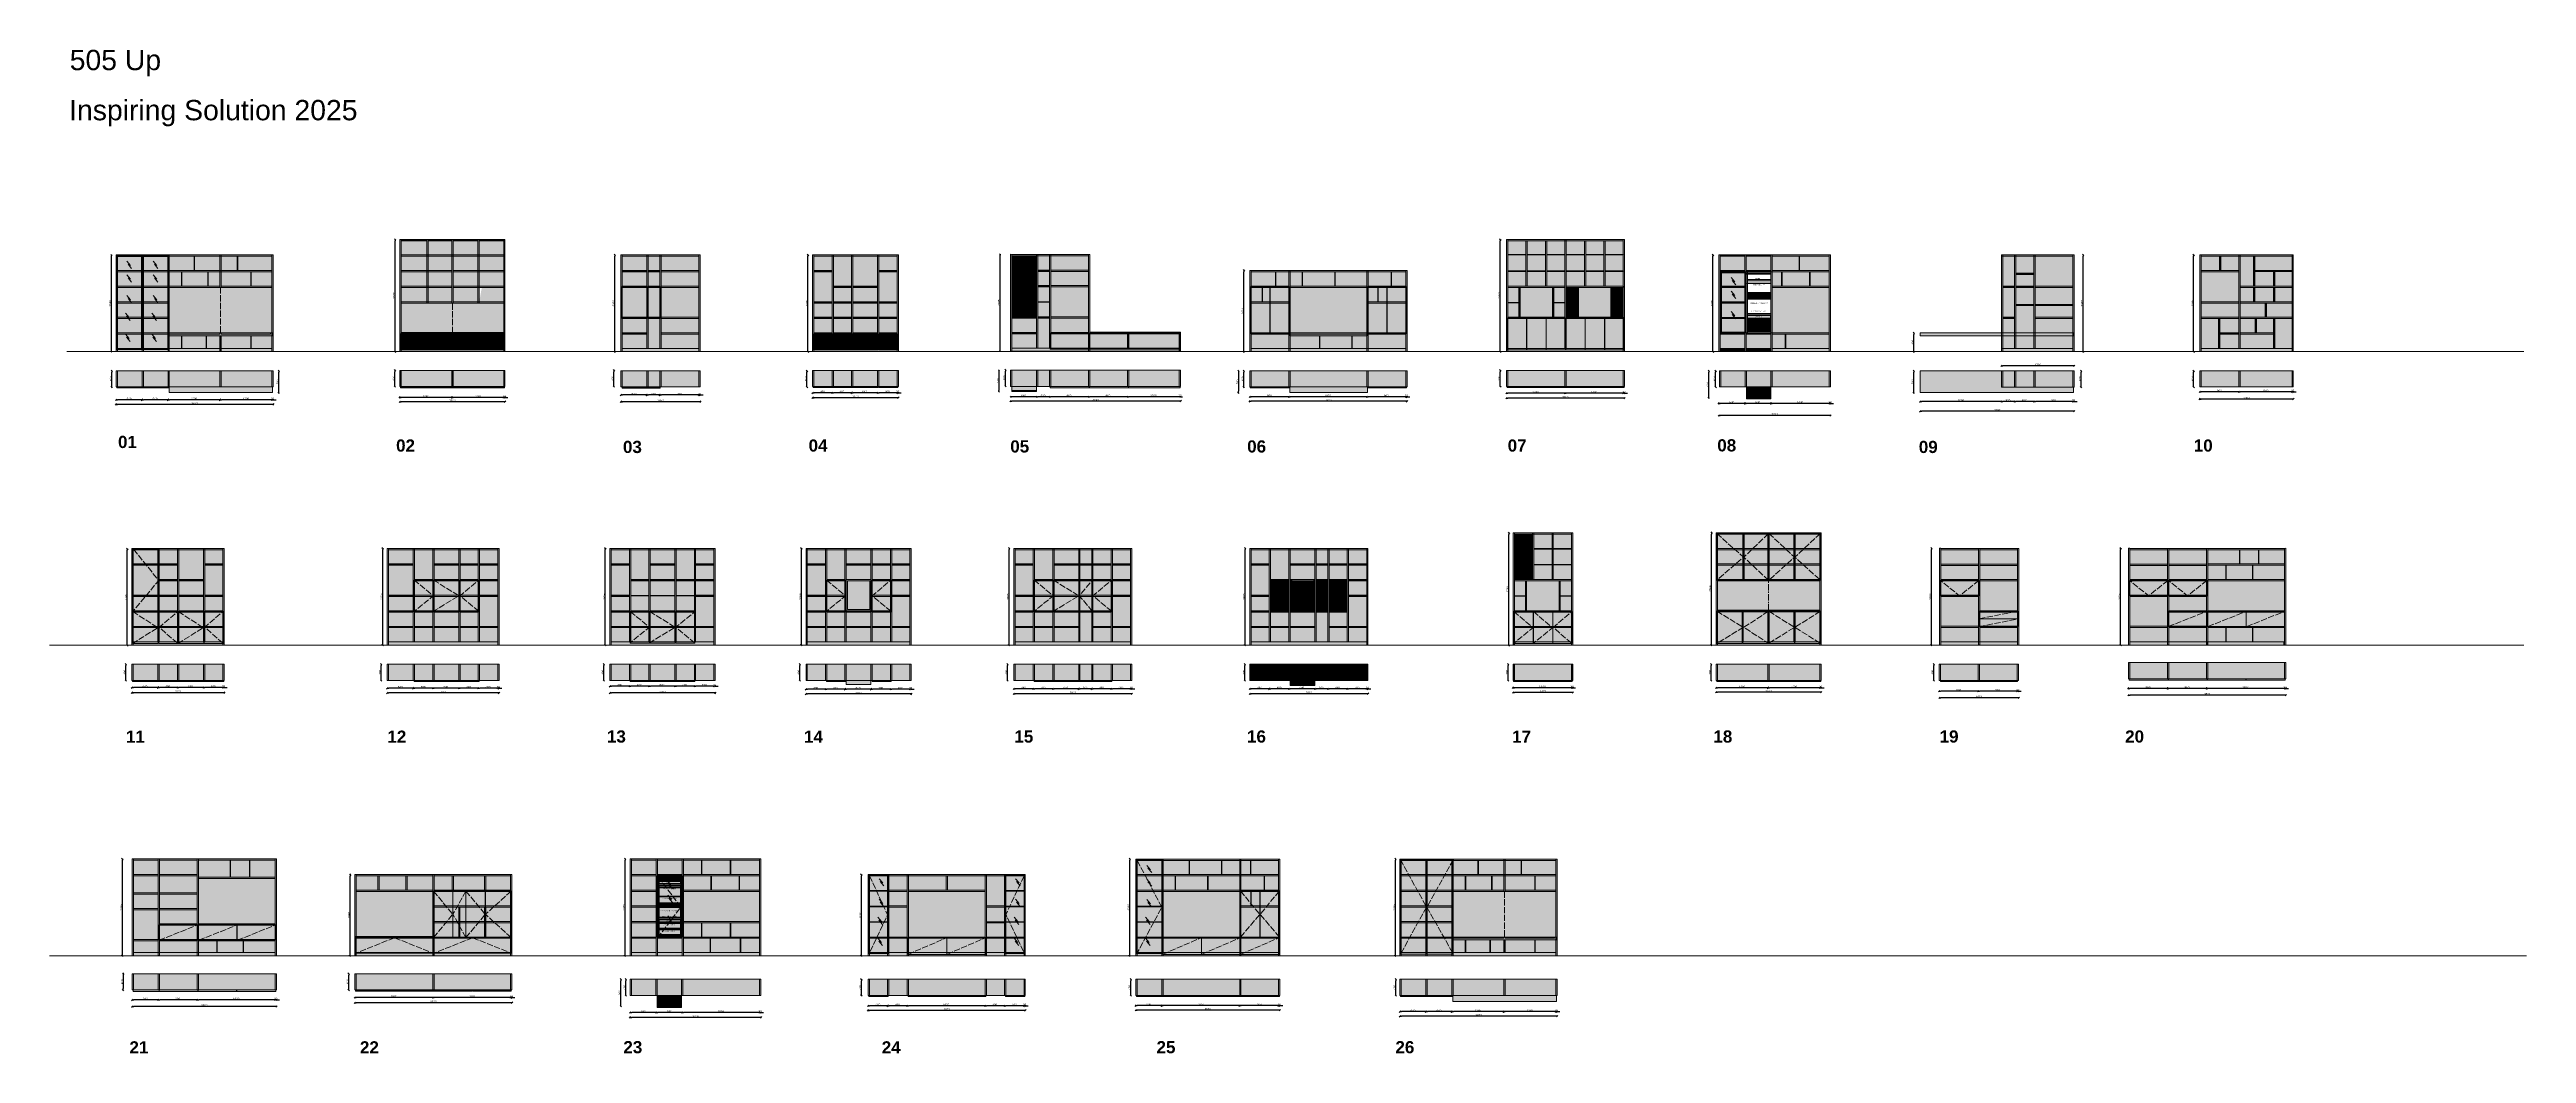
# Model space of a CAD drawing. Header units: millimetres. Extents: x -21288 to 39740, y -2987 to 21739.
import ezdxf

# ---------------------------------------------------------------- set-up
doc = ezdxf.new("R2010")
doc.units = ezdxf.units.MM
doc.header["$LTSCALE"] = 50
doc.header["$PDMODE"] = 1
doc.header["$PDSIZE"] = -2
doc.linetypes.add('ISO-02 Linea a tratti', pattern=[3.81, 3.048, -0.762])
doc.linetypes.add('ラインタイプ-30', pattern=[5, 3.125, -0.625, 0.625, -0.625])
doc.layers.get('0').update_dxf_attribs({"lineweight": 18})
for name, color, linetype, lineweight in [('0_Hatch', 7, 'Continuous', 5), ('Linee arredi', 3, 'Continuous', 5), ('Nessuna', 7, 'Continuous', 5), ('Nessuna_Hatch', 7, 'Continuous', 5), ('Quote', 7, 'Continuous', 5), ('一般_Hatch', 7, 'Continuous', 5), ('外形線', 7, 'Continuous', 15), ('外形線_Hatch', 7, 'Continuous', 5)]:
    doc.layers.add(name, color=color, linetype=linetype, lineweight=lineweight)
doc.styles.add('AI', font='Arial.ttf')
doc.styles.add('Arial', font='Arial.ttf')
doc.styles.add('Arial (bold)', font='Arial Bold.ttf')
doc.styles.add('Helvetica', font='Helvetica.ttf')
doc.styles.add('Helvetica Neue', font='Helvetica Neue.ttf')
doc.dimstyles.new('M&C_DADA quote 2021', dxfattribs={"dimtxt": 50.344329, "dimasz": 24.727173, "dimexe": 0, "dimexo": 0, "dimgap": 0.5, "dimtad": 1, "dimdec": 0, "dimtxsty": 'Arial', "dimblk": 'VW_SLASH', "dimblk1": 'VW_SLASH', "dimblk2": 'VW_SLASH', "dimcen": 0, "dimse1": 1, "dimse2": 1, "dimazin": 0, "dimtfac": 1, "dimtdec": 0, "dimtix": 1, "dimtmove": 0, "dimatfit": 0, "dimldrblk": 'VW_SLASH-1', "dimfxl": 0, "dimfxlon": 1, "dimfrac": 2, "dimtolj": 1, "dimarcsym": 0})
doc.dimstyles.new('M&C_quote arredo', dxfattribs={"dimtxt": 50.344329, "dimasz": 35.34668, "dimexe": 0, "dimexo": 0, "dimgap": 0.5, "dimtad": 1, "dimdec": 0, "dimtxsty": 'Arial', "dimblk": 'VW_SLASH-2', "dimblk1": 'VW_SLASH-2', "dimblk2": 'VW_SLASH-2', "dimcen": 0, "dimse1": 1, "dimse2": 1, "dimazin": 0, "dimtfac": 1, "dimtdec": 0, "dimtix": 1, "dimtmove": 0, "dimatfit": 0, "dimldrblk": 'VW_SLASH-2', "dimfxl": 0, "dimfxlon": 1, "dimfrac": 2, "dimtolj": 1, "dimarcsym": 0})

# ---------------------------------------------------------------- blocks, each defined once
blk = doc.blocks.new('VW_SLASH-2')
at = {"color": 0, "linetype": 'ByBlock', "lineweight": -2, "transparency": 16777216}
blk.add_line((0, 0), (-1, 0), dxfattribs=at)
at = {"color": 0, "linetype": 'Continuous', "lineweight": -2, "transparency": 16777216, "flags": 128}
blk.add_lwpolyline([(0.5, 0.5), (-0.5, -0.5)], dxfattribs=at)
blk = doc.blocks.new('*D2')
at = {"layer": 'Defpoints', "color": 0, "transparency": 16777216}
for p in [(31540, 16684), (31692, 16684), (31692, 14299)]:
    blk.add_point(p, dxfattribs=at)
at = {"layer": 'Quote', "color": 0, "lineweight": -2, "transparency": 16777216}
blk.add_line((31540, 14335), (31540, 16649), dxfattribs=at)
at = {"layer": 'Quote', "color": 0, "lineweight": -2, "transparency": 16777216, "xscale": 35.3466796875, "yscale": 35.3466796875, "zscale": 35.3466796875}
for p, rotation in [((31540, 16684), 90), ((31540, 14299), 270)]:
    blk.add_blockref('VW_SLASH-2', p, dxfattribs=dict(at, rotation=rotation))
at = {"layer": 'Quote', "color": 0, "transparency": 16777216, "insert": (31514, 15492), "char_height": 50.3, "attachment_point": 5, "rotation": 90, "style": 'Arial'}
blk.add_mtext('\\A1;2385', dxfattribs=at)
blk = doc.blocks.new('*D3')
at = {"layer": 'Defpoints', "color": 0, "transparency": 16777216}
for p in [(31540, 13828), (31692, 13828), (31692, 13428)]:
    blk.add_point(p, dxfattribs=at)
at = {"layer": 'Quote', "color": 0, "lineweight": -2, "transparency": 16777216}
blk.add_line((31540, 13464), (31540, 13793), dxfattribs=at)
at = {"layer": 'Quote', "color": 0, "lineweight": -2, "transparency": 16777216, "xscale": 35.3466796875, "yscale": 35.3466796875, "zscale": 35.3466796875}
for p, rotation in [((31540, 13828), 90), ((31540, 13428), 270)]:
    blk.add_blockref('VW_SLASH-2', p, dxfattribs=dict(at, rotation=rotation))
at = {"layer": 'Quote', "color": 0, "transparency": 16777216, "insert": (31514, 13628), "char_height": 50.3, "attachment_point": 5, "rotation": 90, "style": 'Arial'}
blk.add_mtext('\\A1;400', dxfattribs=at)
blk = doc.blocks.new('*D4')
at = {"layer": 'Defpoints', "color": 0, "transparency": 16777216}
for p in [(31692, 13404), (31692, 13132), (33996, 13404)]:
    blk.add_point(p, dxfattribs=at)
at = {"layer": 'Quote', "color": 0, "lineweight": -2, "transparency": 16777216}
blk.add_line((33960, 13132), (31727, 13132), dxfattribs=at)
at = {"layer": 'Quote', "color": 0, "lineweight": -2, "transparency": 16777216, "xscale": 35.3466796875, "yscale": 35.3466796875, "zscale": 35.3466796875, "rotation": 180}
blk.add_blockref('VW_SLASH-2', (31692, 13132), dxfattribs=at)
at = {"layer": 'Quote', "color": 0, "lineweight": -2, "transparency": 16777216, "xscale": 35.3466796875, "yscale": 35.3466796875, "zscale": 35.3466796875}
blk.add_blockref('VW_SLASH-2', (33996, 13132), dxfattribs=at)
at = {"layer": 'Quote', "color": 0, "transparency": 16777216, "insert": (32844, 13158), "char_height": 50.3, "attachment_point": 5, "style": 'Arial'}
blk.add_mtext('\\A1;2304', dxfattribs=at)
blk = doc.blocks.new('*D5')
at = {"layer": 'Defpoints', "color": 0, "transparency": 16777216}
for p in [(-2601, 16684), (-2449, 16684), (-2449, 14299)]:
    blk.add_point(p, dxfattribs=at)
at = {"layer": 'Quote', "color": 0, "lineweight": -2, "transparency": 16777216}
blk.add_line((-2601, 14335), (-2601, 16649), dxfattribs=at)
at = {"layer": 'Quote', "color": 0, "lineweight": -2, "transparency": 16777216, "xscale": 35.3466796875, "yscale": 35.3466796875, "zscale": 35.3466796875}
for p, rotation in [((-2601, 16684), 90), ((-2601, 14299), 270)]:
    blk.add_blockref('VW_SLASH-2', p, dxfattribs=dict(at, rotation=rotation))
at = {"layer": 'Quote', "color": 0, "transparency": 16777216, "insert": (-2627, 15492), "char_height": 50.3, "attachment_point": 5, "rotation": 90, "style": 'Arial'}
blk.add_mtext('\\A1;2385', dxfattribs=at)
blk = doc.blocks.new('*D6')
at = {"layer": 'Defpoints', "color": 0, "transparency": 16777216}
for p in [(-2486, 13454), (-374, 13454), (-2486, 13164)]:
    blk.add_point(p, dxfattribs=at)
at = {"layer": 'Quote', "color": 0, "lineweight": -2, "transparency": 16777216}
blk.add_line((-410, 13164), (-2451, 13164), dxfattribs=at)
at = {"layer": 'Quote', "color": 0, "lineweight": -2, "transparency": 16777216, "xscale": 35.3466796875, "yscale": 35.3466796875, "zscale": 35.3466796875, "rotation": 180}
blk.add_blockref('VW_SLASH-2', (-2486, 13164), dxfattribs=at)
at = {"layer": 'Quote', "color": 0, "lineweight": -2, "transparency": 16777216, "xscale": 35.3466796875, "yscale": 35.3466796875, "zscale": 35.3466796875}
blk.add_blockref('VW_SLASH-2', (-374, 13164), dxfattribs=at)
at = {"layer": 'Quote', "color": 0, "transparency": 16777216, "insert": (-1430, 13190), "char_height": 50.3, "attachment_point": 5, "style": 'Arial'}
blk.add_mtext('\\A1;2112', dxfattribs=at)
blk = doc.blocks.new('*D7')
at = {"layer": 'Defpoints', "color": 0, "transparency": 16777216}
for p in [(-2626, 13828), (-2474, 13828), (-2474, 13428)]:
    blk.add_point(p, dxfattribs=at)
at = {"layer": 'Quote', "color": 0, "lineweight": -2, "transparency": 16777216}
blk.add_line((-2626, 13464), (-2626, 13793), dxfattribs=at)
at = {"layer": 'Quote', "color": 0, "lineweight": -2, "transparency": 16777216, "xscale": 35.3466796875, "yscale": 35.3466796875, "zscale": 35.3466796875}
for p, rotation in [((-2626, 13828), 90), ((-2626, 13428), 270)]:
    blk.add_blockref('VW_SLASH-2', p, dxfattribs=dict(at, rotation=rotation))
at = {"layer": 'Quote', "color": 0, "transparency": 16777216, "insert": (-2652, 13628), "char_height": 50.3, "attachment_point": 5, "rotation": 90, "style": 'Arial'}
blk.add_mtext('\\A1;400', dxfattribs=at)
blk = doc.blocks.new('*D9')
at = {"layer": 'Defpoints', "color": 0, "transparency": 16777216}
for p in [(-12773, 17063), (-12621, 17063), (-12621, 14294)]:
    blk.add_point(p, dxfattribs=at)
at = {"layer": 'Quote', "color": 0, "lineweight": -2, "transparency": 16777216}
blk.add_line((-12773, 14330), (-12773, 17028), dxfattribs=at)
at = {"layer": 'Quote', "color": 0, "lineweight": -2, "transparency": 16777216, "xscale": 35.3466796875, "yscale": 35.3466796875, "zscale": 35.3466796875}
for p, rotation in [((-12773, 17063), 90), ((-12773, 14294), 270)]:
    blk.add_blockref('VW_SLASH-2', p, dxfattribs=dict(at, rotation=rotation))
at = {"layer": 'Quote', "color": 0, "transparency": 16777216, "insert": (-12799, 15679), "char_height": 50.3, "attachment_point": 5, "rotation": 90, "style": 'Arial'}
blk.add_mtext('\\A1;2769', dxfattribs=at)
blk = doc.blocks.new('*D10')
at = {"layer": 'Defpoints', "color": 0, "transparency": 16777216}
for p in [(-12659, 13320), (-12659, 13065), (-10067, 13320)]:
    blk.add_point(p, dxfattribs=at)
at = {"layer": 'Quote', "color": 0, "lineweight": -2, "transparency": 16777216}
blk.add_line((-10102, 13065), (-12623, 13065), dxfattribs=at)
at = {"layer": 'Quote', "color": 0, "lineweight": -2, "transparency": 16777216, "xscale": 35.3466796875, "yscale": 35.3466796875, "zscale": 35.3466796875, "rotation": 180}
blk.add_blockref('VW_SLASH-2', (-12659, 13065), dxfattribs=at)
at = {"layer": 'Quote', "color": 0, "lineweight": -2, "transparency": 16777216, "xscale": 35.3466796875, "yscale": 35.3466796875, "zscale": 35.3466796875}
blk.add_blockref('VW_SLASH-2', (-10067, 13065), dxfattribs=at)
at = {"layer": 'Quote', "color": 0, "transparency": 16777216, "insert": (-11363, 13091), "char_height": 50.3, "attachment_point": 5, "style": 'Arial'}
blk.add_mtext('\\A1;2592', dxfattribs=at)
blk = doc.blocks.new('*D11')
at = {"layer": 'Defpoints', "color": 0, "transparency": 16777216}
for p in [(-11379, 13780), (-12659, 13320), (-12659, 13173)]:
    blk.add_point(p, dxfattribs=at)
at = {"layer": 'Quote', "color": 0, "lineweight": -2, "transparency": 16777216}
blk.add_line((-11414, 13173), (-12623, 13173), dxfattribs=at)
at = {"layer": 'Quote', "color": 0, "lineweight": -2, "transparency": 16777216, "xscale": 35.3466796875, "yscale": 35.3466796875, "zscale": 35.3466796875, "rotation": 180}
blk.add_blockref('VW_SLASH-2', (-12659, 13173), dxfattribs=at)
at = {"layer": 'Quote', "color": 0, "lineweight": -2, "transparency": 16777216, "xscale": 35.3466796875, "yscale": 35.3466796875, "zscale": 35.3466796875}
blk.add_blockref('VW_SLASH-2', (-11379, 13173), dxfattribs=at)
at = {"layer": 'Quote', "color": 0, "transparency": 16777216, "insert": (-12019, 13199), "char_height": 50.3, "attachment_point": 5, "style": 'Arial'}
blk.add_mtext('\\A1;1280', dxfattribs=at)
blk = doc.blocks.new('*D12')
at = {"layer": 'Defpoints', "color": 0, "transparency": 16777216}
for p in [(-11379, 13780), (-10099, 13780), (-11379, 13173)]:
    blk.add_point(p, dxfattribs=at)
at = {"layer": 'Quote', "color": 0, "lineweight": -2, "transparency": 16777216}
blk.add_line((-10134, 13173), (-11343, 13173), dxfattribs=at)
at = {"layer": 'Quote', "color": 0, "lineweight": -2, "transparency": 16777216, "xscale": 35.3466796875, "yscale": 35.3466796875, "zscale": 35.3466796875, "rotation": 180}
blk.add_blockref('VW_SLASH-2', (-11379, 13173), dxfattribs=at)
at = {"layer": 'Quote', "color": 0, "lineweight": -2, "transparency": 16777216, "xscale": 35.3466796875, "yscale": 35.3466796875, "zscale": 35.3466796875}
blk.add_blockref('VW_SLASH-2', (-10099, 13173), dxfattribs=at)
at = {"layer": 'Quote', "color": 0, "transparency": 16777216, "insert": (-10739, 13199), "char_height": 50.3, "attachment_point": 5, "style": 'Arial'}
blk.add_mtext('\\A1;1280', dxfattribs=at)
blk = doc.blocks.new('*D13')
at = {"layer": 'Defpoints', "color": 0, "transparency": 16777216}
for p in [(-10099, 13780), (-10099, 13173), (-10067, 13320)]:
    blk.add_point(p, dxfattribs=at)
at = {"layer": 'Quote', "color": 0, "lineweight": -2, "transparency": 16777216}
for p, q in [((-10134, 13173), (-10169, 13173)), ((-10067, 13173), (-10099, 13173)), ((-10031, 13173), (-9996, 13173))]:
    blk.add_line(p, q, dxfattribs=at)
at = {"layer": 'Quote', "color": 0, "lineweight": -2, "transparency": 16777216, "xscale": 35.3466796875, "yscale": 35.3466796875, "zscale": 35.3466796875}
blk.add_blockref('VW_SLASH-2', (-10099, 13173), dxfattribs=at)
at = {"layer": 'Quote', "color": 0, "lineweight": -2, "transparency": 16777216, "xscale": 35.3466796875, "yscale": 35.3466796875, "zscale": 35.3466796875, "rotation": 180}
blk.add_blockref('VW_SLASH-2', (-10067, 13173), dxfattribs=at)
at = {"layer": 'Quote', "color": 0, "transparency": 16777216, "insert": (-10083, 13199), "char_height": 50.3, "attachment_point": 5, "style": 'Arial'}
blk.add_mtext('\\A1;32', dxfattribs=at)
blk = doc.blocks.new('*D14')
at = {"layer": 'Defpoints', "color": 0, "transparency": 16777216}
for p in [(31692, 13428), (32652, 13428), (31692, 13308)]:
    blk.add_point(p, dxfattribs=at)
at = {"layer": 'Quote', "color": 0, "lineweight": -2, "transparency": 16777216}
blk.add_line((32616, 13308), (31727, 13308), dxfattribs=at)
at = {"layer": 'Quote', "color": 0, "lineweight": -2, "transparency": 16777216, "xscale": 35.3466796875, "yscale": 35.3466796875, "zscale": 35.3466796875, "rotation": 180}
blk.add_blockref('VW_SLASH-2', (31692, 13308), dxfattribs=at)
at = {"layer": 'Quote', "color": 0, "lineweight": -2, "transparency": 16777216, "xscale": 35.3466796875, "yscale": 35.3466796875, "zscale": 35.3466796875}
blk.add_blockref('VW_SLASH-2', (32652, 13308), dxfattribs=at)
at = {"layer": 'Quote', "color": 0, "transparency": 16777216, "insert": (32172, 13334), "char_height": 50.3, "attachment_point": 5, "style": 'Arial'}
blk.add_mtext('\\A1;960', dxfattribs=at)
blk = doc.blocks.new('*D15')
at = {"layer": 'Defpoints', "color": 0, "transparency": 16777216}
for p in [(32652, 13428), (33964, 13428), (32652, 13308)]:
    blk.add_point(p, dxfattribs=at)
at = {"layer": 'Quote', "color": 0, "lineweight": -2, "transparency": 16777216}
blk.add_line((33928, 13308), (32687, 13308), dxfattribs=at)
at = {"layer": 'Quote', "color": 0, "lineweight": -2, "transparency": 16777216, "xscale": 35.3466796875, "yscale": 35.3466796875, "zscale": 35.3466796875, "rotation": 180}
blk.add_blockref('VW_SLASH-2', (32652, 13308), dxfattribs=at)
at = {"layer": 'Quote', "color": 0, "lineweight": -2, "transparency": 16777216, "xscale": 35.3466796875, "yscale": 35.3466796875, "zscale": 35.3466796875}
blk.add_blockref('VW_SLASH-2', (33964, 13308), dxfattribs=at)
at = {"layer": 'Quote', "color": 0, "transparency": 16777216, "insert": (33308, 13334), "char_height": 50.3, "attachment_point": 5, "style": 'Arial'}
blk.add_mtext('\\A1;1312', dxfattribs=at)
blk = doc.blocks.new('*D16')
at = {"layer": 'Defpoints', "color": 0, "transparency": 16777216}
for p in [(33964, 13428), (33996, 13428), (33964, 13308)]:
    blk.add_point(p, dxfattribs=at)
at = {"layer": 'Quote', "color": 0, "lineweight": -2, "transparency": 16777216}
for p, q in [((33928, 13308), (33893, 13308)), ((33996, 13308), (33964, 13308)), ((34031, 13308), (34067, 13308))]:
    blk.add_line(p, q, dxfattribs=at)
at = {"layer": 'Quote', "color": 0, "lineweight": -2, "transparency": 16777216, "xscale": 35.3466796875, "yscale": 35.3466796875, "zscale": 35.3466796875}
blk.add_blockref('VW_SLASH-2', (33964, 13308), dxfattribs=at)
at = {"layer": 'Quote', "color": 0, "lineweight": -2, "transparency": 16777216, "xscale": 35.3466796875, "yscale": 35.3466796875, "zscale": 35.3466796875, "rotation": 180}
blk.add_blockref('VW_SLASH-2', (33996, 13308), dxfattribs=at)
at = {"layer": 'Quote', "color": 0, "transparency": 16777216, "insert": (33980, 13334), "char_height": 50.3, "attachment_point": 5, "style": 'Arial'}
blk.add_mtext('\\A1;32', dxfattribs=at)
blk = doc.blocks.new('*D17')
at = {"layer": 'Defpoints', "color": 0, "transparency": 16777216}
for p in [(-2486, 13438), (-2006, 13438), (-2486, 13286)]:
    blk.add_point(p, dxfattribs=at)
at = {"layer": 'Quote', "color": 0, "lineweight": -2, "transparency": 16777216}
blk.add_line((-2042, 13286), (-2451, 13286), dxfattribs=at)
at = {"layer": 'Quote', "color": 0, "lineweight": -2, "transparency": 16777216, "xscale": 35.3466796875, "yscale": 35.3466796875, "zscale": 35.3466796875, "rotation": 180}
blk.add_blockref('VW_SLASH-2', (-2486, 13286), dxfattribs=at)
at = {"layer": 'Quote', "color": 0, "lineweight": -2, "transparency": 16777216, "xscale": 35.3466796875, "yscale": 35.3466796875, "zscale": 35.3466796875}
blk.add_blockref('VW_SLASH-2', (-2006, 13286), dxfattribs=at)
at = {"layer": 'Quote', "color": 0, "transparency": 16777216, "insert": (-2246, 13312), "char_height": 50.3, "attachment_point": 5, "style": 'Arial'}
blk.add_mtext('\\A1;480', dxfattribs=at)
blk = doc.blocks.new('*D18')
at = {"layer": 'Defpoints', "color": 0, "transparency": 16777216}
for p in [(-2006, 13438), (-1526, 13438), (-2006, 13286)]:
    blk.add_point(p, dxfattribs=at)
at = {"layer": 'Quote', "color": 0, "lineweight": -2, "transparency": 16777216}
blk.add_line((-1562, 13286), (-1971, 13286), dxfattribs=at)
at = {"layer": 'Quote', "color": 0, "lineweight": -2, "transparency": 16777216, "xscale": 35.3466796875, "yscale": 35.3466796875, "zscale": 35.3466796875, "rotation": 180}
blk.add_blockref('VW_SLASH-2', (-2006, 13286), dxfattribs=at)
at = {"layer": 'Quote', "color": 0, "lineweight": -2, "transparency": 16777216, "xscale": 35.3466796875, "yscale": 35.3466796875, "zscale": 35.3466796875}
blk.add_blockref('VW_SLASH-2', (-1526, 13286), dxfattribs=at)
at = {"layer": 'Quote', "color": 0, "transparency": 16777216, "insert": (-1766, 13312), "char_height": 50.3, "attachment_point": 5, "style": 'Arial'}
blk.add_mtext('\\A1;480', dxfattribs=at)
blk = doc.blocks.new('*D19')
at = {"layer": 'Defpoints', "color": 0, "transparency": 16777216}
for p in [(-1526, 13438), (-886, 13438), (-1526, 13286)]:
    blk.add_point(p, dxfattribs=at)
at = {"layer": 'Quote', "color": 0, "lineweight": -2, "transparency": 16777216}
blk.add_line((-922, 13286), (-1491, 13286), dxfattribs=at)
at = {"layer": 'Quote', "color": 0, "lineweight": -2, "transparency": 16777216, "xscale": 35.3466796875, "yscale": 35.3466796875, "zscale": 35.3466796875, "rotation": 180}
blk.add_blockref('VW_SLASH-2', (-1526, 13286), dxfattribs=at)
at = {"layer": 'Quote', "color": 0, "lineweight": -2, "transparency": 16777216, "xscale": 35.3466796875, "yscale": 35.3466796875, "zscale": 35.3466796875}
blk.add_blockref('VW_SLASH-2', (-886, 13286), dxfattribs=at)
at = {"layer": 'Quote', "color": 0, "transparency": 16777216, "insert": (-1206, 13312), "char_height": 50.3, "attachment_point": 5, "style": 'Arial'}
blk.add_mtext('\\A1;640', dxfattribs=at)
blk = doc.blocks.new('*D20')
at = {"layer": 'Defpoints', "color": 0, "transparency": 16777216}
for p in [(-886, 13438), (-406, 13438), (-886, 13286)]:
    blk.add_point(p, dxfattribs=at)
at = {"layer": 'Quote', "color": 0, "lineweight": -2, "transparency": 16777216}
blk.add_line((-442, 13286), (-851, 13286), dxfattribs=at)
at = {"layer": 'Quote', "color": 0, "lineweight": -2, "transparency": 16777216, "xscale": 35.3466796875, "yscale": 35.3466796875, "zscale": 35.3466796875, "rotation": 180}
blk.add_blockref('VW_SLASH-2', (-886, 13286), dxfattribs=at)
at = {"layer": 'Quote', "color": 0, "lineweight": -2, "transparency": 16777216, "xscale": 35.3466796875, "yscale": 35.3466796875, "zscale": 35.3466796875}
blk.add_blockref('VW_SLASH-2', (-406, 13286), dxfattribs=at)
at = {"layer": 'Quote', "color": 0, "transparency": 16777216, "insert": (-646, 13312), "char_height": 50.3, "attachment_point": 5, "style": 'Arial'}
blk.add_mtext('\\A1;480', dxfattribs=at)
blk = doc.blocks.new('*D21')
at = {"layer": 'Defpoints', "color": 0, "transparency": 16777216}
for p in [(-406, 13438), (-374, 13438), (-406, 13286)]:
    blk.add_point(p, dxfattribs=at)
at = {"layer": 'Quote', "color": 0, "lineweight": -2, "transparency": 16777216}
for p, q in [((-442, 13286), (-477, 13286)), ((-374, 13286), (-406, 13286)), ((-339, 13286), (-304, 13286))]:
    blk.add_line(p, q, dxfattribs=at)
at = {"layer": 'Quote', "color": 0, "lineweight": -2, "transparency": 16777216, "xscale": 35.3466796875, "yscale": 35.3466796875, "zscale": 35.3466796875}
blk.add_blockref('VW_SLASH-2', (-406, 13286), dxfattribs=at)
at = {"layer": 'Quote', "color": 0, "lineweight": -2, "transparency": 16777216, "xscale": 35.3466796875, "yscale": 35.3466796875, "zscale": 35.3466796875, "rotation": 180}
blk.add_blockref('VW_SLASH-2', (-374, 13286), dxfattribs=at)
at = {"layer": 'Quote', "color": 0, "transparency": 16777216, "insert": (-390, 13312), "char_height": 50.3, "attachment_point": 5, "style": 'Arial'}
blk.add_mtext('\\A1;32', dxfattribs=at)
blk = doc.blocks.new('*D22')
at = {"layer": 'Defpoints', "color": 0, "transparency": 16777216}
for p in [(-12779, 13838), (-12659, 13838), (-12659, 13438)]:
    blk.add_point(p, dxfattribs=at)
at = {"layer": 'Quote', "color": 0, "lineweight": -2, "transparency": 16777216}
blk.add_line((-12779, 13473), (-12779, 13802), dxfattribs=at)
at = {"layer": 'Quote', "color": 0, "lineweight": -2, "transparency": 16777216, "xscale": 35.3466796875, "yscale": 35.3466796875, "zscale": 35.3466796875}
for p, rotation in [((-12779, 13838), 90), ((-12779, 13438), 270)]:
    blk.add_blockref('VW_SLASH-2', p, dxfattribs=dict(at, rotation=rotation))
at = {"layer": 'Quote', "color": 0, "transparency": 16777216, "insert": (-12805, 13638), "char_height": 50.3, "attachment_point": 5, "rotation": 90, "style": 'Arial'}
blk.add_mtext('\\A1;400', dxfattribs=at)
blk = doc.blocks.new('*D23')
at = {"layer": 'Defpoints', "color": 0, "transparency": 16777216}
for p in [(14457, 17063), (14713, 17063), (15071, 14294)]:
    blk.add_point(p, dxfattribs=at)
at = {"layer": 'Quote', "color": 0, "lineweight": -2, "transparency": 16777216}
blk.add_line((14457, 14330), (14457, 17028), dxfattribs=at)
at = {"layer": 'Quote', "color": 0, "lineweight": -2, "transparency": 16777216, "xscale": 35.3466796875, "yscale": 35.3466796875, "zscale": 35.3466796875}
for p, rotation in [((14457, 17063), 90), ((14457, 14294), 270)]:
    blk.add_blockref('VW_SLASH-2', p, dxfattribs=dict(at, rotation=rotation))
at = {"layer": 'Quote', "color": 0, "transparency": 16777216, "insert": (14431, 15679), "char_height": 50.3, "attachment_point": 5, "rotation": 90, "style": 'Arial'}
blk.add_mtext('\\A1;2769', dxfattribs=at)
blk = doc.blocks.new('*D24')
at = {"layer": 'Defpoints', "color": 0, "transparency": 16777216}
for p in [(14607, 13373), (14607, 13153), (17519, 13373)]:
    blk.add_point(p, dxfattribs=at)
at = {"layer": 'Quote', "color": 0, "lineweight": -2, "transparency": 16777216}
blk.add_line((17484, 13153), (14643, 13153), dxfattribs=at)
at = {"layer": 'Quote', "color": 0, "lineweight": -2, "transparency": 16777216, "xscale": 35.3466796875, "yscale": 35.3466796875, "zscale": 35.3466796875, "rotation": 180}
blk.add_blockref('VW_SLASH-2', (14607, 13153), dxfattribs=at)
at = {"layer": 'Quote', "color": 0, "lineweight": -2, "transparency": 16777216, "xscale": 35.3466796875, "yscale": 35.3466796875, "zscale": 35.3466796875}
blk.add_blockref('VW_SLASH-2', (17519, 13153), dxfattribs=at)
at = {"layer": 'Quote', "color": 0, "transparency": 16777216, "insert": (16063, 13179), "char_height": 50.3, "attachment_point": 5, "style": 'Arial'}
blk.add_mtext('\\A1;2912', dxfattribs=at)
blk = doc.blocks.new('*D25')
at = {"layer": 'Defpoints', "color": 0, "transparency": 16777216}
for p in [(16047, 13449), (14607, 13373), (14607, 13273)]:
    blk.add_point(p, dxfattribs=at)
at = {"layer": 'Quote', "color": 0, "lineweight": -2, "transparency": 16777216}
blk.add_line((16012, 13273), (14643, 13273), dxfattribs=at)
at = {"layer": 'Quote', "color": 0, "lineweight": -2, "transparency": 16777216, "xscale": 35.3466796875, "yscale": 35.3466796875, "zscale": 35.3466796875, "rotation": 180}
blk.add_blockref('VW_SLASH-2', (14607, 13273), dxfattribs=at)
at = {"layer": 'Quote', "color": 0, "lineweight": -2, "transparency": 16777216, "xscale": 35.3466796875, "yscale": 35.3466796875, "zscale": 35.3466796875}
blk.add_blockref('VW_SLASH-2', (16047, 13273), dxfattribs=at)
at = {"layer": 'Quote', "color": 0, "transparency": 16777216, "insert": (15327, 13299), "char_height": 50.3, "attachment_point": 5, "style": 'Arial'}
blk.add_mtext('\\A1;1440', dxfattribs=at)
blk = doc.blocks.new('*D26')
at = {"layer": 'Defpoints', "color": 0, "transparency": 16777216}
for p in [(16047, 13449), (16047, 13273), (17487, 13373)]:
    blk.add_point(p, dxfattribs=at)
at = {"layer": 'Quote', "color": 0, "lineweight": -2, "transparency": 16777216}
blk.add_line((17452, 13273), (16083, 13273), dxfattribs=at)
at = {"layer": 'Quote', "color": 0, "lineweight": -2, "transparency": 16777216, "xscale": 35.3466796875, "yscale": 35.3466796875, "zscale": 35.3466796875, "rotation": 180}
blk.add_blockref('VW_SLASH-2', (16047, 13273), dxfattribs=at)
at = {"layer": 'Quote', "color": 0, "lineweight": -2, "transparency": 16777216, "xscale": 35.3466796875, "yscale": 35.3466796875, "zscale": 35.3466796875}
blk.add_blockref('VW_SLASH-2', (17487, 13273), dxfattribs=at)
at = {"layer": 'Quote', "color": 0, "transparency": 16777216, "insert": (16767, 13299), "char_height": 50.3, "attachment_point": 5, "style": 'Arial'}
blk.add_mtext('\\A1;1440', dxfattribs=at)
blk = doc.blocks.new('*D27')
at = {"layer": 'Defpoints', "color": 0, "transparency": 16777216}
for p in [(17487, 13373), (17487, 13273), (17519, 13373)]:
    blk.add_point(p, dxfattribs=at)
at = {"layer": 'Quote', "color": 0, "lineweight": -2, "transparency": 16777216}
for p, q in [((17452, 13273), (17417, 13273)), ((17519, 13273), (17487, 13273)), ((17555, 13273), (17590, 13273))]:
    blk.add_line(p, q, dxfattribs=at)
at = {"layer": 'Quote', "color": 0, "lineweight": -2, "transparency": 16777216, "xscale": 35.3466796875, "yscale": 35.3466796875, "zscale": 35.3466796875}
blk.add_blockref('VW_SLASH-2', (17487, 13273), dxfattribs=at)
at = {"layer": 'Quote', "color": 0, "lineweight": -2, "transparency": 16777216, "xscale": 35.3466796875, "yscale": 35.3466796875, "zscale": 35.3466796875, "rotation": 180}
blk.add_blockref('VW_SLASH-2', (17519, 13273), dxfattribs=at)
at = {"layer": 'Quote', "color": 0, "transparency": 16777216, "insert": (17503, 13299), "char_height": 50.3, "attachment_point": 5, "style": 'Arial'}
blk.add_mtext('\\A1;32', dxfattribs=at)
blk = doc.blocks.new('*D28')
at = {"layer": 'Defpoints', "color": 0, "transparency": 16777216}
for p in [(14457, 13838), (14577, 13838), (14577, 13438)]:
    blk.add_point(p, dxfattribs=at)
at = {"layer": 'Quote', "color": 0, "lineweight": -2, "transparency": 16777216}
blk.add_line((14457, 13473), (14457, 13802), dxfattribs=at)
at = {"layer": 'Quote', "color": 0, "lineweight": -2, "transparency": 16777216, "xscale": 35.3466796875, "yscale": 35.3466796875, "zscale": 35.3466796875}
for p, rotation in [((14457, 13838), 90), ((14457, 13438), 270)]:
    blk.add_blockref('VW_SLASH-2', p, dxfattribs=dict(at, rotation=rotation))
at = {"layer": 'Quote', "color": 0, "transparency": 16777216, "insert": (14431, 13638), "char_height": 50.3, "attachment_point": 5, "rotation": 90, "style": 'Arial'}
blk.add_mtext('\\A1;400', dxfattribs=at)
blk = doc.blocks.new('*D31')
at = {"layer": 'Defpoints', "color": 0, "transparency": 16777216}
for p in [(-7209, 13428), (-6569, 13428), (-7209, 13231)]:
    blk.add_point(p, dxfattribs=at)
at = {"layer": 'Quote', "color": 0, "lineweight": -2, "transparency": 16777216}
blk.add_line((-6604, 13231), (-7174, 13231), dxfattribs=at)
at = {"layer": 'Quote', "color": 0, "lineweight": -2, "transparency": 16777216, "xscale": 35.3466796875, "yscale": 35.3466796875, "zscale": 35.3466796875, "rotation": 180}
blk.add_blockref('VW_SLASH-2', (-7209, 13231), dxfattribs=at)
at = {"layer": 'Quote', "color": 0, "lineweight": -2, "transparency": 16777216, "xscale": 35.3466796875, "yscale": 35.3466796875, "zscale": 35.3466796875}
blk.add_blockref('VW_SLASH-2', (-6569, 13231), dxfattribs=at)
at = {"layer": 'Quote', "color": 0, "transparency": 16777216, "insert": (-6889, 13257), "char_height": 50.3, "attachment_point": 5, "style": 'Arial'}
blk.add_mtext('\\A1;640', dxfattribs=at)
blk = doc.blocks.new('*D32')
at = {"layer": 'Defpoints', "color": 0, "transparency": 16777216}
for p in [(-6569, 13428), (-6249, 13428), (-6569, 13231)]:
    blk.add_point(p, dxfattribs=at)
at = {"layer": 'Quote', "color": 0, "lineweight": -2, "transparency": 16777216}
blk.add_line((-6284, 13231), (-6534, 13231), dxfattribs=at)
at = {"layer": 'Quote', "color": 0, "lineweight": -2, "transparency": 16777216, "xscale": 35.3466796875, "yscale": 35.3466796875, "zscale": 35.3466796875, "rotation": 180}
blk.add_blockref('VW_SLASH-2', (-6569, 13231), dxfattribs=at)
at = {"layer": 'Quote', "color": 0, "lineweight": -2, "transparency": 16777216, "xscale": 35.3466796875, "yscale": 35.3466796875, "zscale": 35.3466796875}
blk.add_blockref('VW_SLASH-2', (-6249, 13231), dxfattribs=at)
at = {"layer": 'Quote', "color": 0, "transparency": 16777216, "insert": (-6409, 13257), "char_height": 50.3, "attachment_point": 5, "style": 'Arial'}
blk.add_mtext('\\A1;320', dxfattribs=at)
blk = doc.blocks.new('*D33')
at = {"layer": 'Defpoints', "color": 0, "transparency": 16777216}
for p in [(-6249, 13428), (-5289, 13504), (-6249, 13231)]:
    blk.add_point(p, dxfattribs=at)
at = {"layer": 'Quote', "color": 0, "lineweight": -2, "transparency": 16777216}
blk.add_line((-5324, 13231), (-6214, 13231), dxfattribs=at)
at = {"layer": 'Quote', "color": 0, "lineweight": -2, "transparency": 16777216, "xscale": 35.3466796875, "yscale": 35.3466796875, "zscale": 35.3466796875, "rotation": 180}
blk.add_blockref('VW_SLASH-2', (-6249, 13231), dxfattribs=at)
at = {"layer": 'Quote', "color": 0, "lineweight": -2, "transparency": 16777216, "xscale": 35.3466796875, "yscale": 35.3466796875, "zscale": 35.3466796875}
blk.add_blockref('VW_SLASH-2', (-5289, 13231), dxfattribs=at)
at = {"layer": 'Quote', "color": 0, "transparency": 16777216, "insert": (-5769, 13257), "char_height": 50.3, "attachment_point": 5, "style": 'Arial'}
blk.add_mtext('\\A1;960', dxfattribs=at)
blk = doc.blocks.new('*D34')
at = {"layer": 'Defpoints', "color": 0, "transparency": 16777216}
for p in [(-5289, 13504), (-5257, 13428), (-5289, 13231)]:
    blk.add_point(p, dxfattribs=at)
at = {"layer": 'Quote', "color": 0, "lineweight": -2, "transparency": 16777216}
for p, q in [((-5324, 13231), (-5360, 13231)), ((-5257, 13231), (-5289, 13231)), ((-5222, 13231), (-5186, 13231))]:
    blk.add_line(p, q, dxfattribs=at)
at = {"layer": 'Quote', "color": 0, "lineweight": -2, "transparency": 16777216, "xscale": 35.3466796875, "yscale": 35.3466796875, "zscale": 35.3466796875}
blk.add_blockref('VW_SLASH-2', (-5289, 13231), dxfattribs=at)
at = {"layer": 'Quote', "color": 0, "lineweight": -2, "transparency": 16777216, "xscale": 35.3466796875, "yscale": 35.3466796875, "zscale": 35.3466796875, "rotation": 180}
blk.add_blockref('VW_SLASH-2', (-5257, 13231), dxfattribs=at)
at = {"layer": 'Quote', "color": 0, "transparency": 16777216, "insert": (-5273, 13257), "char_height": 50.3, "attachment_point": 5, "style": 'Arial'}
blk.add_mtext('\\A1;32', dxfattribs=at)
blk = doc.blocks.new('*D35')
at = {"layer": 'Defpoints', "color": 0, "transparency": 16777216}
for p in [(-7209, 13428), (-5257, 13448), (-7209, 13066)]:
    blk.add_point(p, dxfattribs=at)
at = {"layer": 'Quote', "color": 0, "lineweight": -2, "transparency": 16777216}
blk.add_line((-5292, 13066), (-7174, 13066), dxfattribs=at)
at = {"layer": 'Quote', "color": 0, "lineweight": -2, "transparency": 16777216, "xscale": 35.3466796875, "yscale": 35.3466796875, "zscale": 35.3466796875, "rotation": 180}
blk.add_blockref('VW_SLASH-2', (-7209, 13066), dxfattribs=at)
at = {"layer": 'Quote', "color": 0, "lineweight": -2, "transparency": 16777216, "xscale": 35.3466796875, "yscale": 35.3466796875, "zscale": 35.3466796875}
blk.add_blockref('VW_SLASH-2', (-5257, 13066), dxfattribs=at)
at = {"layer": 'Quote', "color": 0, "transparency": 16777216, "insert": (-6233, 13092), "char_height": 50.3, "attachment_point": 5, "style": 'Arial'}
blk.add_mtext('\\A1;1952', dxfattribs=at)
blk = doc.blocks.new('*D36')
at = {"layer": 'Defpoints', "color": 0, "transparency": 16777216}
for p in [(-7361, 16684), (-7037, 16684), (-7037, 14299)]:
    blk.add_point(p, dxfattribs=at)
at = {"layer": 'Quote', "color": 0, "lineweight": -2, "transparency": 16777216}
blk.add_line((-7361, 14335), (-7361, 16649), dxfattribs=at)
at = {"layer": 'Quote', "color": 0, "lineweight": -2, "transparency": 16777216, "xscale": 35.3466796875, "yscale": 35.3466796875, "zscale": 35.3466796875}
for p, rotation in [((-7361, 16684), 90), ((-7361, 14299), 270)]:
    blk.add_blockref('VW_SLASH-2', p, dxfattribs=dict(at, rotation=rotation))
at = {"layer": 'Quote', "color": 0, "transparency": 16777216, "insert": (-7387, 15492), "char_height": 50.3, "attachment_point": 5, "rotation": 90, "style": 'Arial'}
blk.add_mtext('\\A1;2385', dxfattribs=at)
blk = doc.blocks.new('Gruppo-7')
h = blk.add_hatch(color=252)
h.dxf.hatch_style = 1
h.paths.add_polyline_path([(5145, 17120), (4537, 17120), (4537, 17117), (5135, 17117), (5135, 17117), (5142, 17117)])
h.paths.add_polyline_path([(5145, 17120), (5142, 17117), (5145, 17117)], flags=17)
h.paths.add_polyline_path([(5145, 17117), (5142, 17117), (5135, 17110), (5135, 16355), (5145, 16355)], flags=17)
h.paths.add_polyline_path([(5142, 17117), (5135, 17117), (5135, 17110)], flags=16)
h.paths.add_polyline_path([(5135, 17117), (4537, 17117), (4537, 16352), (5145, 16352), (5145, 16355), (5135, 16355), (5135, 17110), (5115, 17090), (5115, 16382), (4567, 16382), (4567, 17090), (5115, 17090), (5135, 17110)])
at = {"transparency": 33554664}
h = blk.add_hatch(color=256, dxfattribs=at)
h.dxf.hatch_style = 1
h.set_gradient(color1=(195, 255, 255), tint=1)
h.paths.add_polyline_path([(5115, 17090), (4567, 17090), (4567, 16382), (5115, 16382)])
at = {"layer": 'Linee arredi'}
for p, q in [((4537, 17120), (4567, 17090)), ((5145, 17120), (5115, 17090)), ((4567, 16382), (4537, 16352)), ((5115, 16382), (5145, 16352))]:
    blk.add_line(p, q, dxfattribs=at)
at = {"layer": 'Linee arredi', "flags": 128}
for points in [[(4537, 17120), (4537, 16352), (5145, 16352), (5145, 17120)], [(4537, 17120), (5145, 17120), (5145, 17117), (4537, 17117)], [(4537, 17117), (4547, 17117), (4547, 16355), (4537, 16355)], [(5115, 16382), (4567, 16382), (4567, 17090), (5115, 17090)], [(5145, 16355), (5135, 16355), (5135, 17117), (5145, 17117)], [(4537, 16355), (5145, 16355), (5145, 16352), (4537, 16352)]]:
    blk.add_lwpolyline(points, close=True, dxfattribs=at)
blk = doc.blocks.new('*D41')
at = {"layer": 'Defpoints', "color": 0, "transparency": 16777216}
for p in [(6581, 13526), (2389, 13403), (2389, 13080)]:
    blk.add_point(p, dxfattribs=at)
at = {"layer": 'Quote', "color": 0, "lineweight": -2, "transparency": 16777216}
blk.add_line((6545, 13080), (2424, 13080), dxfattribs=at)
at = {"layer": 'Quote', "color": 0, "lineweight": -2, "transparency": 16777216, "xscale": 35.3466796875, "yscale": 35.3466796875, "zscale": 35.3466796875, "rotation": 180}
blk.add_blockref('VW_SLASH-2', (2389, 13080), dxfattribs=at)
at = {"layer": 'Quote', "color": 0, "lineweight": -2, "transparency": 16777216, "xscale": 35.3466796875, "yscale": 35.3466796875, "zscale": 35.3466796875}
blk.add_blockref('VW_SLASH-2', (6581, 13080), dxfattribs=at)
at = {"layer": 'Quote', "color": 0, "transparency": 16777216, "insert": (4485, 13106), "char_height": 50.3, "attachment_point": 5, "style": 'Arial'}
blk.add_mtext('\\A1;4192', dxfattribs=at)
blk = doc.blocks.new('VW_SLASH')
at = {"color": 0, "linetype": 'ByBlock', "lineweight": -2, "transparency": 16777216}
blk.add_line((0, 0), (-1, 0), dxfattribs=at)
at = {"color": 0, "linetype": 'Continuous', "lineweight": 5, "transparency": 16777216, "flags": 128}
blk.add_lwpolyline([(0.5, 0.5), (-0.5, -0.5)], dxfattribs=at)
blk = doc.blocks.new('*D42')
at = {"layer": 'Defpoints', "color": 0, "linetype": 'Continuous', "transparency": 16777216}
for p in [(2131, 16697), (2389, 16697), (2389, 14312)]:
    blk.add_point(p, dxfattribs=at)
at = {"layer": 'Quote', "color": 0, "linetype": 'Continuous', "lineweight": -2, "transparency": 16777216}
blk.add_line((2131, 14336), (2131, 16672), dxfattribs=at)
at = {"layer": 'Quote', "color": 0, "linetype": 'Continuous', "lineweight": -2, "transparency": 16777216, "xscale": 24.7271728515625, "yscale": 24.7271728515625, "zscale": 24.7271728515625}
for p, rotation in [((2131, 16697), 90), ((2131, 14312), 270)]:
    blk.add_blockref('VW_SLASH', p, dxfattribs=dict(at, rotation=rotation))
at = {"layer": 'Quote', "color": 0, "linetype": 'Continuous', "lineweight": 5, "transparency": 16777216, "insert": (2105, 15504), "char_height": 50.3, "attachment_point": 5, "rotation": 90, "style": 'Arial'}
blk.add_mtext('\\A1;2385', dxfattribs=at)
blk = doc.blocks.new('VW_SLASH-1')
at = {"color": 0, "linetype": 'ByBlock', "lineweight": -2, "transparency": 16777216}
blk.add_line((0, 0), (-1, 0), dxfattribs=at)
at = {"color": 0, "linetype": 'Continuous', "lineweight": -2, "transparency": 16777216, "flags": 128}
blk.add_lwpolyline([(0.5, 0.5), (-0.5, -0.5)], dxfattribs=at)
blk = doc.blocks.new('*D43')
at = {"layer": 'Defpoints', "color": 0, "linetype": 'Continuous', "transparency": 16777216}
for p in [(3029, 13479), (2389, 13403), (2389, 13187)]:
    blk.add_point(p, dxfattribs=at)
at = {"layer": 'Quote', "color": 0, "linetype": 'Continuous', "lineweight": -2, "transparency": 16777216}
blk.add_line((3004, 13187), (2413, 13187), dxfattribs=at)
at = {"layer": 'Quote', "color": 0, "linetype": 'Continuous', "lineweight": -2, "transparency": 16777216, "xscale": 24.7271728515625, "yscale": 24.7271728515625, "zscale": 24.7271728515625, "rotation": 180}
blk.add_blockref('VW_SLASH', (2389, 13187), dxfattribs=at)
at = {"layer": 'Quote', "color": 0, "linetype": 'Continuous', "lineweight": -2, "transparency": 16777216, "xscale": 24.7271728515625, "yscale": 24.7271728515625, "zscale": 24.7271728515625}
blk.add_blockref('VW_SLASH', (3029, 13187), dxfattribs=at)
at = {"layer": 'Quote', "color": 0, "linetype": 'Continuous', "lineweight": 5, "transparency": 16777216, "insert": (2709, 13213), "char_height": 50.2, "attachment_point": 5, "style": 'Helvetica Neue'}
blk.add_mtext('\\A1;640', dxfattribs=at)
blk = doc.blocks.new('*D44')
at = {"layer": 'Defpoints', "color": 0, "linetype": 'Continuous', "transparency": 16777216}
for p in [(3029, 13479), (3349, 13479), (3029, 13187)]:
    blk.add_point(p, dxfattribs=at)
at = {"layer": 'Quote', "color": 0, "linetype": 'Continuous', "lineweight": -2, "transparency": 16777216}
blk.add_line((3324, 13187), (3053, 13187), dxfattribs=at)
at = {"layer": 'Quote', "color": 0, "linetype": 'Continuous', "lineweight": -2, "transparency": 16777216, "xscale": 24.7271728515625, "yscale": 24.7271728515625, "zscale": 24.7271728515625, "rotation": 180}
blk.add_blockref('VW_SLASH', (3029, 13187), dxfattribs=at)
at = {"layer": 'Quote', "color": 0, "linetype": 'Continuous', "lineweight": -2, "transparency": 16777216, "xscale": 24.7271728515625, "yscale": 24.7271728515625, "zscale": 24.7271728515625}
blk.add_blockref('VW_SLASH', (3349, 13187), dxfattribs=at)
at = {"layer": 'Quote', "color": 0, "linetype": 'Continuous', "lineweight": 5, "transparency": 16777216, "insert": (3189, 13213), "char_height": 50.2, "attachment_point": 5, "style": 'Helvetica Neue'}
blk.add_mtext('\\A1;320', dxfattribs=at)
blk = doc.blocks.new('*D45')
at = {"layer": 'Defpoints', "color": 0, "linetype": 'Continuous', "transparency": 16777216}
for p in [(3349, 13479), (4309, 13863), (3349, 13187)]:
    blk.add_point(p, dxfattribs=at)
at = {"layer": 'Quote', "color": 0, "linetype": 'Continuous', "lineweight": -2, "transparency": 16777216}
blk.add_line((4284, 13187), (3373, 13187), dxfattribs=at)
at = {"layer": 'Quote', "color": 0, "linetype": 'Continuous', "lineweight": -2, "transparency": 16777216, "xscale": 24.7271728515625, "yscale": 24.7271728515625, "zscale": 24.7271728515625, "rotation": 180}
blk.add_blockref('VW_SLASH', (3349, 13187), dxfattribs=at)
at = {"layer": 'Quote', "color": 0, "linetype": 'Continuous', "lineweight": -2, "transparency": 16777216, "xscale": 24.7271728515625, "yscale": 24.7271728515625, "zscale": 24.7271728515625}
blk.add_blockref('VW_SLASH', (4309, 13187), dxfattribs=at)
at = {"layer": 'Quote', "color": 0, "linetype": 'Continuous', "lineweight": 5, "transparency": 16777216, "insert": (3829, 13213), "char_height": 50.2, "attachment_point": 5, "style": 'Helvetica Neue'}
blk.add_mtext('\\A1;960', dxfattribs=at)
blk = doc.blocks.new('*D46')
at = {"layer": 'Defpoints', "color": 0, "linetype": 'Continuous', "transparency": 16777216}
for p in [(4309, 13863), (5269, 13831), (4309, 13187)]:
    blk.add_point(p, dxfattribs=at)
at = {"layer": 'Quote', "color": 0, "linetype": 'Continuous', "lineweight": -2, "transparency": 16777216}
blk.add_line((5244, 13187), (4333, 13187), dxfattribs=at)
at = {"layer": 'Quote', "color": 0, "linetype": 'Continuous', "lineweight": -2, "transparency": 16777216, "xscale": 24.7271728515625, "yscale": 24.7271728515625, "zscale": 24.7271728515625, "rotation": 180}
blk.add_blockref('VW_SLASH', (4309, 13187), dxfattribs=at)
at = {"layer": 'Quote', "color": 0, "linetype": 'Continuous', "lineweight": -2, "transparency": 16777216, "xscale": 24.7271728515625, "yscale": 24.7271728515625, "zscale": 24.7271728515625}
blk.add_blockref('VW_SLASH', (5269, 13187), dxfattribs=at)
at = {"layer": 'Quote', "color": 0, "linetype": 'Continuous', "lineweight": 5, "transparency": 16777216, "insert": (4789, 13213), "char_height": 50.2, "attachment_point": 5, "style": 'Helvetica Neue'}
blk.add_mtext('\\A1;960', dxfattribs=at)
blk = doc.blocks.new('*D47')
at = {"layer": 'Defpoints', "color": 0, "linetype": 'Continuous', "transparency": 16777216}
for p in [(5269, 13831), (6549, 13831), (5269, 13187)]:
    blk.add_point(p, dxfattribs=at)
at = {"layer": 'Quote', "color": 0, "linetype": 'Continuous', "lineweight": -2, "transparency": 16777216}
blk.add_line((6524, 13187), (5293, 13187), dxfattribs=at)
at = {"layer": 'Quote', "color": 0, "linetype": 'Continuous', "lineweight": -2, "transparency": 16777216, "xscale": 24.7271728515625, "yscale": 24.7271728515625, "zscale": 24.7271728515625, "rotation": 180}
blk.add_blockref('VW_SLASH', (5269, 13187), dxfattribs=at)
at = {"layer": 'Quote', "color": 0, "linetype": 'Continuous', "lineweight": -2, "transparency": 16777216, "xscale": 24.7271728515625, "yscale": 24.7271728515625, "zscale": 24.7271728515625}
blk.add_blockref('VW_SLASH', (6549, 13187), dxfattribs=at)
at = {"layer": 'Quote', "color": 0, "linetype": 'Continuous', "lineweight": 5, "transparency": 16777216, "insert": (5909, 13213), "char_height": 50.2, "attachment_point": 5, "style": 'Helvetica Neue'}
blk.add_mtext('\\A1;1280', dxfattribs=at)
blk = doc.blocks.new('*D48')
at = {"layer": 'Defpoints', "color": 0, "linetype": 'Continuous', "transparency": 16777216}
for p in [(6549, 13831), (6549, 13187), (6581, 13403)]:
    blk.add_point(p, dxfattribs=at)
at = {"layer": 'Quote', "color": 0, "linetype": 'Continuous', "lineweight": -2, "transparency": 16777216}
for p, q in [((6524, 13187), (6499, 13187)), ((6581, 13187), (6549, 13187)), ((6605, 13187), (6630, 13187))]:
    blk.add_line(p, q, dxfattribs=at)
at = {"layer": 'Quote', "color": 0, "linetype": 'Continuous', "lineweight": -2, "transparency": 16777216, "xscale": 24.7271728515625, "yscale": 24.7271728515625, "zscale": 24.7271728515625}
blk.add_blockref('VW_SLASH', (6549, 13187), dxfattribs=at)
at = {"layer": 'Quote', "color": 0, "linetype": 'Continuous', "lineweight": -2, "transparency": 16777216, "xscale": 24.7271728515625, "yscale": 24.7271728515625, "zscale": 24.7271728515625, "rotation": 180}
blk.add_blockref('VW_SLASH', (6581, 13187), dxfattribs=at)
at = {"layer": 'Quote', "color": 0, "linetype": 'Continuous', "lineweight": 5, "transparency": 16777216, "insert": (6565, 13213), "char_height": 50.2, "attachment_point": 5, "style": 'Helvetica Neue'}
blk.add_mtext('\\A1;32', dxfattribs=at)
blk = doc.blocks.new('*D50')
at = {"layer": 'Defpoints', "color": 0, "transparency": 16777216}
for p in [(28597, 13427), (24805, 13288), (24805, 12834)]:
    blk.add_point(p, dxfattribs=at)
at = {"layer": 'Quote', "color": 0, "lineweight": -2, "transparency": 16777216}
blk.add_line((28562, 12834), (24841, 12834), dxfattribs=at)
at = {"layer": 'Quote', "color": 0, "lineweight": -2, "transparency": 16777216, "xscale": 35.3466796875, "yscale": 35.3466796875, "zscale": 35.3466796875, "rotation": 180}
blk.add_blockref('VW_SLASH-2', (24805, 12834), dxfattribs=at)
at = {"layer": 'Quote', "color": 0, "lineweight": -2, "transparency": 16777216, "xscale": 35.3466796875, "yscale": 35.3466796875, "zscale": 35.3466796875}
blk.add_blockref('VW_SLASH-2', (28597, 12834), dxfattribs=at)
at = {"layer": 'Quote', "color": 0, "transparency": 16777216, "insert": (26701, 12860), "char_height": 50.3, "attachment_point": 5, "style": 'Arial'}
blk.add_mtext('\\A1;3792', dxfattribs=at)
blk = doc.blocks.new('*D51')
at = {"layer": 'Defpoints', "color": 0, "transparency": 16777216}
for p in [(24805, 13514), (26805, 13514), (24805, 13071)]:
    blk.add_point(p, dxfattribs=at)
at = {"layer": 'Quote', "color": 0, "lineweight": -2, "transparency": 16777216}
blk.add_line((26770, 13071), (24841, 13071), dxfattribs=at)
at = {"layer": 'Quote', "color": 0, "lineweight": -2, "transparency": 16777216, "xscale": 35.3466796875, "yscale": 35.3466796875, "zscale": 35.3466796875, "rotation": 180}
blk.add_blockref('VW_SLASH-2', (24805, 13071), dxfattribs=at)
at = {"layer": 'Quote', "color": 0, "lineweight": -2, "transparency": 16777216, "xscale": 35.3466796875, "yscale": 35.3466796875, "zscale": 35.3466796875}
blk.add_blockref('VW_SLASH-2', (26805, 13071), dxfattribs=at)
at = {"layer": 'Quote', "color": 0, "transparency": 16777216, "insert": (25805, 13097), "char_height": 50.3, "attachment_point": 5, "style": 'Arial'}
blk.add_mtext('\\A1;2000', dxfattribs=at)
blk = doc.blocks.new('*D52')
at = {"layer": 'Defpoints', "color": 0, "transparency": 16777216}
for p in [(26805, 13514), (26805, 13071), (27125, 13202)]:
    blk.add_point(p, dxfattribs=at)
at = {"layer": 'Quote', "color": 0, "lineweight": -2, "transparency": 16777216}
blk.add_line((27090, 13071), (26841, 13071), dxfattribs=at)
at = {"layer": 'Quote', "color": 0, "lineweight": -2, "transparency": 16777216, "xscale": 35.3466796875, "yscale": 35.3466796875, "zscale": 35.3466796875, "rotation": 180}
blk.add_blockref('VW_SLASH-2', (26805, 13071), dxfattribs=at)
at = {"layer": 'Quote', "color": 0, "lineweight": -2, "transparency": 16777216, "xscale": 35.3466796875, "yscale": 35.3466796875, "zscale": 35.3466796875}
blk.add_blockref('VW_SLASH-2', (27125, 13071), dxfattribs=at)
at = {"layer": 'Quote', "color": 0, "transparency": 16777216, "insert": (26965, 13097), "char_height": 50.3, "attachment_point": 5, "style": 'Arial'}
blk.add_mtext('\\A1;320', dxfattribs=at)
blk = doc.blocks.new('*D53')
at = {"layer": 'Defpoints', "color": 0, "transparency": 16777216}
for p in [(27125, 13202), (27125, 13071), (27605, 13202)]:
    blk.add_point(p, dxfattribs=at)
at = {"layer": 'Quote', "color": 0, "lineweight": -2, "transparency": 16777216}
blk.add_line((27570, 13071), (27161, 13071), dxfattribs=at)
at = {"layer": 'Quote', "color": 0, "lineweight": -2, "transparency": 16777216, "xscale": 35.3466796875, "yscale": 35.3466796875, "zscale": 35.3466796875, "rotation": 180}
blk.add_blockref('VW_SLASH-2', (27125, 13071), dxfattribs=at)
at = {"layer": 'Quote', "color": 0, "lineweight": -2, "transparency": 16777216, "xscale": 35.3466796875, "yscale": 35.3466796875, "zscale": 35.3466796875}
blk.add_blockref('VW_SLASH-2', (27605, 13071), dxfattribs=at)
at = {"layer": 'Quote', "color": 0, "transparency": 16777216, "insert": (27365, 13097), "char_height": 50.3, "attachment_point": 5, "style": 'Arial'}
blk.add_mtext('\\A1;480', dxfattribs=at)
blk = doc.blocks.new('*D54')
at = {"layer": 'Defpoints', "color": 0, "transparency": 16777216}
for p in [(27605, 13202), (27605, 13071), (28565, 13202)]:
    blk.add_point(p, dxfattribs=at)
at = {"layer": 'Quote', "color": 0, "lineweight": -2, "transparency": 16777216}
blk.add_line((28530, 13071), (27641, 13071), dxfattribs=at)
at = {"layer": 'Quote', "color": 0, "lineweight": -2, "transparency": 16777216, "xscale": 35.3466796875, "yscale": 35.3466796875, "zscale": 35.3466796875, "rotation": 180}
blk.add_blockref('VW_SLASH-2', (27605, 13071), dxfattribs=at)
at = {"layer": 'Quote', "color": 0, "lineweight": -2, "transparency": 16777216, "xscale": 35.3466796875, "yscale": 35.3466796875, "zscale": 35.3466796875}
blk.add_blockref('VW_SLASH-2', (28565, 13071), dxfattribs=at)
at = {"layer": 'Quote', "color": 0, "transparency": 16777216, "insert": (28085, 13097), "char_height": 50.3, "attachment_point": 5, "style": 'Arial'}
blk.add_mtext('\\A1;960', dxfattribs=at)
blk = doc.blocks.new('*D55')
at = {"layer": 'Defpoints', "color": 0, "transparency": 16777216}
for p in [(28565, 13202), (28565, 13071), (28597, 13126)]:
    blk.add_point(p, dxfattribs=at)
at = {"layer": 'Quote', "color": 0, "lineweight": -2, "transparency": 16777216}
for p, q in [((28530, 13071), (28495, 13071)), ((28597, 13071), (28565, 13071)), ((28633, 13071), (28668, 13071))]:
    blk.add_line(p, q, dxfattribs=at)
at = {"layer": 'Quote', "color": 0, "lineweight": -2, "transparency": 16777216, "xscale": 35.3466796875, "yscale": 35.3466796875, "zscale": 35.3466796875}
blk.add_blockref('VW_SLASH-2', (28565, 13071), dxfattribs=at)
at = {"layer": 'Quote', "color": 0, "lineweight": -2, "transparency": 16777216, "xscale": 35.3466796875, "yscale": 35.3466796875, "zscale": 35.3466796875, "rotation": 180}
blk.add_blockref('VW_SLASH-2', (28597, 13071), dxfattribs=at)
at = {"layer": 'Quote', "color": 0, "transparency": 16777216, "insert": (28581, 13097), "char_height": 50.3, "attachment_point": 5, "style": 'Arial'}
blk.add_mtext('\\A1;32', dxfattribs=at)
blk = doc.blocks.new('*D56')
at = {"layer": 'Defpoints', "color": 0, "transparency": 16777216}
for p in [(28597, 16684), (28817, 16684), (29429, 14299)]:
    blk.add_point(p, dxfattribs=at)
at = {"layer": 'Quote', "color": 0, "lineweight": -2, "transparency": 16777216}
blk.add_line((28817, 14335), (28817, 16649), dxfattribs=at)
at = {"layer": 'Quote', "color": 0, "lineweight": -2, "transparency": 16777216, "xscale": 35.3466796875, "yscale": 35.3466796875, "zscale": 35.3466796875}
for p, rotation in [((28817, 16684), 90), ((28817, 14299), 270)]:
    blk.add_blockref('VW_SLASH-2', p, dxfattribs=dict(at, rotation=rotation))
at = {"layer": 'Quote', "color": 0, "transparency": 16777216, "insert": (28791, 15492), "char_height": 50.3, "attachment_point": 5, "rotation": 90, "style": 'Arial'}
blk.add_mtext('\\A1;2385', dxfattribs=at)
blk = doc.blocks.new('*D57')
at = {"layer": 'Defpoints', "color": 0, "transparency": 16777216}
for p in [(26805, 13948), (26805, 13827), (28597, 13827)]:
    blk.add_point(p, dxfattribs=at)
at = {"layer": 'Quote', "color": 0, "lineweight": -2, "transparency": 16777216}
blk.add_line((28562, 13948), (26841, 13948), dxfattribs=at)
at = {"layer": 'Quote', "color": 0, "lineweight": -2, "transparency": 16777216, "xscale": 35.3466796875, "yscale": 35.3466796875, "zscale": 35.3466796875, "rotation": 180}
blk.add_blockref('VW_SLASH-2', (26805, 13948), dxfattribs=at)
at = {"layer": 'Quote', "color": 0, "lineweight": -2, "transparency": 16777216, "xscale": 35.3466796875, "yscale": 35.3466796875, "zscale": 35.3466796875}
blk.add_blockref('VW_SLASH-2', (28597, 13948), dxfattribs=at)
at = {"layer": 'Quote', "color": 0, "transparency": 16777216, "insert": (27701, 13974), "char_height": 50.3, "attachment_point": 5, "style": 'Arial'}
blk.add_mtext('\\A1;1792', dxfattribs=at)
blk = doc.blocks.new('*D58')
at = {"layer": 'Defpoints', "color": 0, "transparency": 16777216}
for p in [(24647, 14759), (24805, 14759), (24805, 14299)]:
    blk.add_point(p, dxfattribs=at)
at = {"layer": 'Quote', "color": 0, "lineweight": -2, "transparency": 16777216}
blk.add_line((24647, 14335), (24647, 14724), dxfattribs=at)
at = {"layer": 'Quote', "color": 0, "lineweight": -2, "transparency": 16777216, "xscale": 35.3466796875, "yscale": 35.3466796875, "zscale": 35.3466796875}
for p, rotation in [((24647, 14759), 90), ((24647, 14299), 270)]:
    blk.add_blockref('VW_SLASH-2', p, dxfattribs=dict(at, rotation=rotation))
at = {"layer": 'Quote', "color": 0, "transparency": 16777216, "insert": (24621, 14529), "char_height": 50.3, "attachment_point": 5, "rotation": 90, "style": 'Arial'}
blk.add_mtext('\\A1;460', dxfattribs=at)
blk = doc.blocks.new('*D59')
at = {"layer": 'Defpoints', "color": 0, "transparency": 16777216}
for p in [(24647, 13828), (24805, 13828), (24805, 13288)]:
    blk.add_point(p, dxfattribs=at)
at = {"layer": 'Quote', "color": 0, "lineweight": -2, "transparency": 16777216}
blk.add_line((24647, 13324), (24647, 13793), dxfattribs=at)
at = {"layer": 'Quote', "color": 0, "lineweight": -2, "transparency": 16777216, "xscale": 35.3466796875, "yscale": 35.3466796875, "zscale": 35.3466796875}
for p, rotation in [((24647, 13828), 90), ((24647, 13288), 270)]:
    blk.add_blockref('VW_SLASH-2', p, dxfattribs=dict(at, rotation=rotation))
at = {"layer": 'Quote', "color": 0, "transparency": 16777216, "insert": (24621, 13558), "char_height": 50.3, "attachment_point": 5, "rotation": 90, "style": 'Arial'}
blk.add_mtext('\\A1;540', dxfattribs=at)
blk = doc.blocks.new('*D60')
at = {"layer": 'Defpoints', "color": 0, "transparency": 16777216}
for p in [(28597, 13827), (28597, 13427), (28770, 13827)]:
    blk.add_point(p, dxfattribs=at)
at = {"layer": 'Quote', "color": 0, "lineweight": -2, "transparency": 16777216}
blk.add_line((28770, 13463), (28770, 13792), dxfattribs=at)
at = {"layer": 'Quote', "color": 0, "lineweight": -2, "transparency": 16777216, "xscale": 35.3466796875, "yscale": 35.3466796875, "zscale": 35.3466796875}
for p, rotation in [((28770, 13827), 90), ((28770, 13427), 270)]:
    blk.add_blockref('VW_SLASH-2', p, dxfattribs=dict(at, rotation=rotation))
at = {"layer": 'Quote', "color": 0, "transparency": 16777216, "insert": (28744, 13627), "char_height": 50.3, "attachment_point": 5, "rotation": 90, "style": 'Arial'}
blk.add_mtext('\\A1;400', dxfattribs=at)
blk = doc.blocks.new('*D61')
at = {"layer": 'Defpoints', "color": 0, "transparency": 16777216}
for p in [(8139, 13828), (9186, 13828), (9186, 13428)]:
    blk.add_point(p, dxfattribs=at)
at = {"layer": 'Quote', "color": 0, "lineweight": -2, "transparency": 16777216}
blk.add_line((8139, 13464), (8139, 13793), dxfattribs=at)
at = {"layer": 'Quote', "color": 0, "lineweight": -2, "transparency": 16777216, "xscale": 35.3466796875, "yscale": 35.3466796875, "zscale": 35.3466796875}
for p, rotation in [((8139, 13828), 90), ((8139, 13428), 270)]:
    blk.add_blockref('VW_SLASH-2', p, dxfattribs=dict(at, rotation=rotation))
at = {"layer": 'Quote', "color": 0, "transparency": 16777216, "insert": (8112, 13628), "char_height": 50.3, "attachment_point": 5, "rotation": 90, "style": 'Arial'}
blk.add_mtext('\\A1;400', dxfattribs=at)
blk = doc.blocks.new('*D62')
at = {"layer": 'Defpoints', "color": 0, "transparency": 16777216}
for p in [(11199, 13828), (8009, 13288), (11181, 13288)]:
    blk.add_point(p, dxfattribs=at)
at = {"layer": 'Quote', "color": 0, "lineweight": -2, "transparency": 16777216}
blk.add_line((8009, 13793), (8009, 13324), dxfattribs=at)
at = {"layer": 'Quote', "color": 0, "lineweight": -2, "transparency": 16777216, "xscale": 35.3466796875, "yscale": 35.3466796875, "zscale": 35.3466796875}
for p, rotation in [((8009, 13828), 90), ((8009, 13288), 270)]:
    blk.add_blockref('VW_SLASH-2', p, dxfattribs=dict(at, rotation=rotation))
at = {"layer": 'Quote', "color": 0, "transparency": 16777216, "insert": (7982, 13558), "char_height": 50.3, "attachment_point": 5, "rotation": 90, "style": 'Arial'}
blk.add_mtext('\\A1;540', dxfattribs=at)
blk = doc.blocks.new('*D63')
at = {"layer": 'Defpoints', "color": 0, "transparency": 16777216}
for p in [(8287, 13287), (8287, 13187), (9247, 13287)]:
    blk.add_point(p, dxfattribs=at)
at = {"layer": 'Quote', "color": 0, "lineweight": -2, "transparency": 16777216}
blk.add_line((9211, 13187), (8322, 13187), dxfattribs=at)
at = {"layer": 'Quote', "color": 0, "lineweight": -2, "transparency": 16777216, "xscale": 35.3466796875, "yscale": 35.3466796875, "zscale": 35.3466796875, "rotation": 180}
blk.add_blockref('VW_SLASH-2', (8287, 13187), dxfattribs=at)
at = {"layer": 'Quote', "color": 0, "lineweight": -2, "transparency": 16777216, "xscale": 35.3466796875, "yscale": 35.3466796875, "zscale": 35.3466796875}
blk.add_blockref('VW_SLASH-2', (9247, 13187), dxfattribs=at)
at = {"layer": 'Quote', "color": 0, "transparency": 16777216, "insert": (8767, 13213), "char_height": 50.3, "attachment_point": 5, "style": 'Arial'}
blk.add_mtext('\\A1;960', dxfattribs=at)
blk = doc.blocks.new('*D64')
at = {"layer": 'Defpoints', "color": 0, "transparency": 16777216}
for p in [(9247, 13287), (9247, 13187), (11167, 13287)]:
    blk.add_point(p, dxfattribs=at)
at = {"layer": 'Quote', "color": 0, "lineweight": -2, "transparency": 16777216}
blk.add_line((11131, 13187), (9282, 13187), dxfattribs=at)
at = {"layer": 'Quote', "color": 0, "lineweight": -2, "transparency": 16777216, "xscale": 35.3466796875, "yscale": 35.3466796875, "zscale": 35.3466796875, "rotation": 180}
blk.add_blockref('VW_SLASH-2', (9247, 13187), dxfattribs=at)
at = {"layer": 'Quote', "color": 0, "lineweight": -2, "transparency": 16777216, "xscale": 35.3466796875, "yscale": 35.3466796875, "zscale": 35.3466796875}
blk.add_blockref('VW_SLASH-2', (11167, 13187), dxfattribs=at)
at = {"layer": 'Quote', "color": 0, "transparency": 16777216, "insert": (10207, 13213), "char_height": 50.3, "attachment_point": 5, "style": 'Arial'}
blk.add_mtext('\\A1;1920', dxfattribs=at)
blk = doc.blocks.new('*D65')
at = {"layer": 'Defpoints', "color": 0, "transparency": 16777216}
for p in [(11167, 13287), (11167, 13187), (12127, 13287)]:
    blk.add_point(p, dxfattribs=at)
at = {"layer": 'Quote', "color": 0, "lineweight": -2, "transparency": 16777216}
blk.add_line((12091, 13187), (11202, 13187), dxfattribs=at)
at = {"layer": 'Quote', "color": 0, "lineweight": -2, "transparency": 16777216, "xscale": 35.3466796875, "yscale": 35.3466796875, "zscale": 35.3466796875, "rotation": 180}
blk.add_blockref('VW_SLASH-2', (11167, 13187), dxfattribs=at)
at = {"layer": 'Quote', "color": 0, "lineweight": -2, "transparency": 16777216, "xscale": 35.3466796875, "yscale": 35.3466796875, "zscale": 35.3466796875}
blk.add_blockref('VW_SLASH-2', (12127, 13187), dxfattribs=at)
at = {"layer": 'Quote', "color": 0, "transparency": 16777216, "insert": (11647, 13213), "char_height": 50.3, "attachment_point": 5, "style": 'Arial'}
blk.add_mtext('\\A1;960', dxfattribs=at)
blk = doc.blocks.new('*D66')
at = {"layer": 'Defpoints', "color": 0, "transparency": 16777216}
for p in [(12127, 13287), (12127, 13187), (12159, 13287)]:
    blk.add_point(p, dxfattribs=at)
at = {"layer": 'Quote', "color": 0, "lineweight": -2, "transparency": 16777216}
for p, q in [((12091, 13187), (12056, 13187)), ((12159, 13187), (12127, 13187)), ((12194, 13187), (12229, 13187))]:
    blk.add_line(p, q, dxfattribs=at)
at = {"layer": 'Quote', "color": 0, "lineweight": -2, "transparency": 16777216, "xscale": 35.3466796875, "yscale": 35.3466796875, "zscale": 35.3466796875}
blk.add_blockref('VW_SLASH-2', (12127, 13187), dxfattribs=at)
at = {"layer": 'Quote', "color": 0, "lineweight": -2, "transparency": 16777216, "xscale": 35.3466796875, "yscale": 35.3466796875, "zscale": 35.3466796875, "rotation": 180}
blk.add_blockref('VW_SLASH-2', (12159, 13187), dxfattribs=at)
at = {"layer": 'Quote', "color": 0, "transparency": 16777216, "insert": (12143, 13213), "char_height": 50.3, "attachment_point": 5, "style": 'Arial'}
blk.add_mtext('\\A1;32', dxfattribs=at)
blk = doc.blocks.new('*D68')
at = {"layer": 'Defpoints', "color": 0, "transparency": 16777216}
for p in [(8287, 13187), (8287, 13075), (12159, 13187)]:
    blk.add_point(p, dxfattribs=at)
at = {"layer": 'Quote', "color": 0, "lineweight": -2, "transparency": 16777216}
blk.add_line((12123, 13075), (8322, 13075), dxfattribs=at)
at = {"layer": 'Quote', "color": 0, "lineweight": -2, "transparency": 16777216, "xscale": 35.3466796875, "yscale": 35.3466796875, "zscale": 35.3466796875, "rotation": 180}
blk.add_blockref('VW_SLASH-2', (8287, 13075), dxfattribs=at)
at = {"layer": 'Quote', "color": 0, "lineweight": -2, "transparency": 16777216, "xscale": 35.3466796875, "yscale": 35.3466796875, "zscale": 35.3466796875}
blk.add_blockref('VW_SLASH-2', (12159, 13075), dxfattribs=at)
at = {"layer": 'Quote', "color": 0, "transparency": 16777216, "insert": (10223, 13101), "char_height": 50.3, "attachment_point": 5, "style": 'Arial'}
blk.add_mtext('\\A1;3872', dxfattribs=at)
blk = doc.blocks.new('*D69')
at = {"layer": 'Defpoints', "color": 0, "transparency": 16777216}
for p in [(8139, 16300), (8287, 16300), (8533, 14299)]:
    blk.add_point(p, dxfattribs=at)
at = {"layer": 'Quote', "color": 0, "lineweight": -2, "transparency": 16777216}
blk.add_line((8139, 14335), (8139, 16265), dxfattribs=at)
at = {"layer": 'Quote', "color": 0, "lineweight": -2, "transparency": 16777216, "xscale": 35.3466796875, "yscale": 35.3466796875, "zscale": 35.3466796875}
for p, rotation in [((8139, 16300), 90), ((8139, 14299), 270)]:
    blk.add_blockref('VW_SLASH-2', p, dxfattribs=dict(at, rotation=rotation))
at = {"layer": 'Quote', "color": 0, "transparency": 16777216, "insert": (8112, 15300), "char_height": 50.3, "attachment_point": 5, "rotation": 90, "style": 'Arial'}
blk.add_mtext('\\A1;2001', dxfattribs=at)
blk = doc.blocks.new('*D70')
at = {"layer": 'Defpoints', "color": 0, "transparency": 16777216}
for p in [(21122, 14478), (22562, 14554), (21122, 13025)]:
    blk.add_point(p, dxfattribs=at)
at = {"layer": 'Quote', "color": 0, "lineweight": -2, "transparency": 16777216}
blk.add_line((22527, 13025), (21158, 13025), dxfattribs=at)
at = {"layer": 'Quote', "color": 0, "lineweight": -2, "transparency": 16777216, "xscale": 35.3466796875, "yscale": 35.3466796875, "zscale": 35.3466796875, "rotation": 180}
blk.add_blockref('VW_SLASH-2', (21122, 13025), dxfattribs=at)
at = {"layer": 'Quote', "color": 0, "lineweight": -2, "transparency": 16777216, "xscale": 35.3466796875, "yscale": 35.3466796875, "zscale": 35.3466796875}
blk.add_blockref('VW_SLASH-2', (22562, 13025), dxfattribs=at)
at = {"layer": 'Quote', "color": 0, "transparency": 16777216, "insert": (21842, 13051), "char_height": 50.3, "attachment_point": 5, "style": 'Arial'}
blk.add_mtext('\\A1;1440', dxfattribs=at)
blk = doc.blocks.new('*D71')
at = {"layer": 'Defpoints', "color": 0, "transparency": 16777216}
for p in [(22562, 14554), (22594, 14478), (22562, 13025)]:
    blk.add_point(p, dxfattribs=at)
at = {"layer": 'Quote', "color": 0, "lineweight": -2, "transparency": 16777216}
for p, q in [((22527, 13025), (22492, 13025)), ((22594, 13025), (22562, 13025)), ((22630, 13025), (22665, 13025))]:
    blk.add_line(p, q, dxfattribs=at)
at = {"layer": 'Quote', "color": 0, "lineweight": -2, "transparency": 16777216, "xscale": 35.3466796875, "yscale": 35.3466796875, "zscale": 35.3466796875}
blk.add_blockref('VW_SLASH-2', (22562, 13025), dxfattribs=at)
at = {"layer": 'Quote', "color": 0, "lineweight": -2, "transparency": 16777216, "xscale": 35.3466796875, "yscale": 35.3466796875, "zscale": 35.3466796875, "rotation": 180}
blk.add_blockref('VW_SLASH-2', (22594, 13025), dxfattribs=at)
at = {"layer": 'Quote', "color": 0, "transparency": 16777216, "insert": (22578, 13051), "char_height": 50.3, "attachment_point": 5, "style": 'Arial'}
blk.add_mtext('\\A1;32', dxfattribs=at)
blk = doc.blocks.new('*D72')
at = {"layer": 'Defpoints', "color": 0, "transparency": 16777216}
for p in [(19762, 13828), (20501, 13828), (20501, 13428)]:
    blk.add_point(p, dxfattribs=at)
at = {"layer": 'Quote', "color": 0, "lineweight": -2, "transparency": 16777216}
blk.add_line((19762, 13464), (19762, 13793), dxfattribs=at)
at = {"layer": 'Quote', "color": 0, "lineweight": -2, "transparency": 16777216, "xscale": 35.3466796875, "yscale": 35.3466796875, "zscale": 35.3466796875}
for p, rotation in [((19762, 13828), 90), ((19762, 13428), 270)]:
    blk.add_blockref('VW_SLASH-2', p, dxfattribs=dict(at, rotation=rotation))
at = {"layer": 'Quote', "color": 0, "transparency": 16777216, "insert": (19736, 13628), "char_height": 50.3, "attachment_point": 5, "rotation": 90, "style": 'Arial'}
blk.add_mtext('\\A1;400', dxfattribs=at)
blk = doc.blocks.new('*D73')
at = {"layer": 'Defpoints', "color": 0, "transparency": 16777216}
for p in [(19842, 14299), (22594, 14299), (19842, 12728)]:
    blk.add_point(p, dxfattribs=at)
at = {"layer": 'Quote', "color": 0, "lineweight": -2, "transparency": 16777216}
blk.add_line((22559, 12728), (19878, 12728), dxfattribs=at)
at = {"layer": 'Quote', "color": 0, "lineweight": -2, "transparency": 16777216, "xscale": 35.3466796875, "yscale": 35.3466796875, "zscale": 35.3466796875, "rotation": 180}
blk.add_blockref('VW_SLASH-2', (19842, 12728), dxfattribs=at)
at = {"layer": 'Quote', "color": 0, "lineweight": -2, "transparency": 16777216, "xscale": 35.3466796875, "yscale": 35.3466796875, "zscale": 35.3466796875}
blk.add_blockref('VW_SLASH-2', (22594, 12728), dxfattribs=at)
at = {"layer": 'Quote', "color": 0, "transparency": 16777216, "insert": (21218, 12754), "char_height": 50.3, "attachment_point": 5, "style": 'Arial'}
blk.add_mtext('\\A1;2752', dxfattribs=at)
blk = doc.blocks.new('*D74')
at = {"layer": 'Defpoints', "color": 0, "transparency": 16777216}
for p in [(19842, 14478), (20482, 14478), (19842, 13025)]:
    blk.add_point(p, dxfattribs=at)
at = {"layer": 'Quote', "color": 0, "lineweight": -2, "transparency": 16777216}
blk.add_line((20447, 13025), (19878, 13025), dxfattribs=at)
at = {"layer": 'Quote', "color": 0, "lineweight": -2, "transparency": 16777216, "xscale": 35.3466796875, "yscale": 35.3466796875, "zscale": 35.3466796875, "rotation": 180}
blk.add_blockref('VW_SLASH-2', (19842, 13025), dxfattribs=at)
at = {"layer": 'Quote', "color": 0, "lineweight": -2, "transparency": 16777216, "xscale": 35.3466796875, "yscale": 35.3466796875, "zscale": 35.3466796875}
blk.add_blockref('VW_SLASH-2', (20482, 13025), dxfattribs=at)
at = {"layer": 'Quote', "color": 0, "transparency": 16777216, "insert": (20162, 13051), "char_height": 50.3, "attachment_point": 5, "style": 'Arial'}
blk.add_mtext('\\A1;640', dxfattribs=at)
blk = doc.blocks.new('*D75')
at = {"layer": 'Defpoints', "color": 0, "transparency": 16777216}
for p in [(21122, 14707), (20482, 14478), (20482, 13025)]:
    blk.add_point(p, dxfattribs=at)
at = {"layer": 'Quote', "color": 0, "lineweight": -2, "transparency": 16777216}
blk.add_line((21087, 13025), (20518, 13025), dxfattribs=at)
at = {"layer": 'Quote', "color": 0, "lineweight": -2, "transparency": 16777216, "xscale": 35.3466796875, "yscale": 35.3466796875, "zscale": 35.3466796875, "rotation": 180}
blk.add_blockref('VW_SLASH-2', (20482, 13025), dxfattribs=at)
at = {"layer": 'Quote', "color": 0, "lineweight": -2, "transparency": 16777216, "xscale": 35.3466796875, "yscale": 35.3466796875, "zscale": 35.3466796875}
blk.add_blockref('VW_SLASH-2', (21122, 13025), dxfattribs=at)
at = {"layer": 'Quote', "color": 0, "transparency": 16777216, "insert": (20802, 13051), "char_height": 50.3, "attachment_point": 5, "style": 'Arial'}
blk.add_mtext('\\A1;640', dxfattribs=at)
blk = doc.blocks.new('*D76')
at = {"layer": 'Defpoints', "color": 0, "transparency": 16777216}
for p in [(19597, 13828), (21122, 13828), (20522, 13165)]:
    blk.add_point(p, dxfattribs=at)
at = {"layer": 'Quote', "color": 0, "lineweight": -2, "transparency": 16777216}
blk.add_line((19597, 13201), (19597, 13793), dxfattribs=at)
at = {"layer": 'Quote', "color": 0, "lineweight": -2, "transparency": 16777216, "xscale": 35.3466796875, "yscale": 35.3466796875, "zscale": 35.3466796875}
for p, rotation in [((19597, 13828), 90), ((19597, 13165), 270)]:
    blk.add_blockref('VW_SLASH-2', p, dxfattribs=dict(at, rotation=rotation))
at = {"layer": 'Quote', "color": 0, "transparency": 16777216, "insert": (19571, 13497), "char_height": 50.3, "attachment_point": 5, "rotation": 90, "style": 'Arial'}
blk.add_mtext('\\A1;663', dxfattribs=at)
blk = doc.blocks.new('Simbolo-2')
at = {"layer": 'Linee arredi', "linetype": 'Continuous', "lineweight": 5, "transparency": 33554687, "flags": 128}
blk.add_lwpolyline([(-47.9232, 5.9904), (47.9232, 5.9904), (47.9232, -5.9904), (-47.9232, -5.9904)], close=True, dxfattribs=at)
blk = doc.blocks.new('Gruppo-12')
h = blk.add_hatch(color=252)
h.dxf.hatch_style = 1
h.paths.add_polyline_path([(24504, 17471), (23885, 17471), (23905, 17451), (24484, 17451)], flags=17)
h.paths.add_polyline_path([(24504, 17471), (24484, 17451), (24484, 15989), (23905, 15989), (23905, 17451), (23885, 17471), (23885, 15969), (24504, 15969)])
at = {"transparency": 33554641}
h = blk.add_hatch(color=256, dxfattribs=at)
h.dxf.hatch_style = 1
h.set_gradient(color1=(195, 255, 255), tint=1)
h.paths.add_polyline_path([(23905, 17451), (24484, 17451), (24484, 15989), (23905, 15989)])
h = blk.add_hatch(color=252)
h.dxf.hatch_style = 1
h.paths.add_polyline_path([(25117, 17471), (24543, 17471), (24543, 17439), (25117, 17439)])
h.paths.add_polyline_path([(25149, 17471), (25117, 17471), (25117, 15969), (25149, 15969)])
h.paths.add_polyline_path([(24543, 17471), (24511, 17471), (24511, 15969), (24543, 15969), (24543, 16001), (24543, 17183), (24536, 17183), (24536, 17195), (24543, 17195)])
h.paths.add_polyline_path([(25117, 16001), (24543, 16001), (24543, 15969), (25117, 15969)])
h.paths.add_polyline_path([(25117, 16448), (24543, 16448), (24543, 16416), (25117, 16416)])
h.paths.add_polyline_path([(25114, 16832), (24546, 16832), (24546, 16803), (25114, 16803)])
h.paths.add_polyline_path([(25117, 17279), (24543, 17279), (24543, 17247), (25117, 17247)])
h.paths.add_polyline_path([(24682, 16071), (24978, 16071), (24978, 16119), (24682, 16119)], flags=9)
h.paths.add_polyline_path([(24682, 16217), (24978, 16217), (24978, 16265), (24682, 16265)], flags=9)
h.paths.add_polyline_path([(25114, 16396), (24546, 16396), (24546, 16333), (25114, 16333)])
h = blk.add_hatch(color=252)
h.dxf.hatch_style = 1
h.paths.add_polyline_path([(24536, 17195), (24632, 17195), (24632, 17183), (24536, 17183)])
h = blk.add_hatch(color=252)
h.dxf.hatch_style = 1
h.paths.add_polyline_path([(24646, 17195), (24741, 17195), (24741, 17183), (24646, 17183)])
h = blk.add_hatch(color=252)
h.dxf.hatch_style = 1
h.paths.add_polyline_path([(24755, 17195), (24851, 17195), (24851, 17183), (24755, 17183)])
h = blk.add_hatch(color=252)
h.dxf.hatch_style = 1
h.paths.add_polyline_path([(24865, 17195), (24961, 17195), (24961, 17183), (24865, 17183)])
h = blk.add_hatch(color=252)
h.dxf.hatch_style = 1
h.paths.add_polyline_path([(24975, 17195), (25071, 17195), (25071, 17183), (24975, 17183)])
h = blk.add_hatch(color=252)
h.dxf.hatch_style = 1
h.paths.add_polyline_path([(25114, 16963), (25114, 16803), (24546, 16803), (24546, 16963)])
h = blk.add_hatch(color=252)
h.dxf.hatch_style = 1
h.paths.add_polyline_path([(25114, 16313), (24546, 16313), (24546, 16177), (25114, 16177)])
h = blk.add_hatch(color=252)
h.dxf.hatch_style = 1
h.paths.add_polyline_path([(25114, 16021), (25114, 16157), (24546, 16157), (24546, 16021)])
at = {"layer": 'Linee arredi', "linetype": 'Continuous', "lineweight": 13}
for p, q in [((23885, 17471), (23905, 17451)), ((24142, 17333), (24232, 17227)), ((24168, 17261), (24259, 17155)), ((24484, 17451), (24504, 17471)), ((24511, 17471), (24511, 15969)), ((24511, 17471), (24543, 17471)), ((25117, 17471), (24543, 17471)), ((24543, 15969), (24543, 17471)), ((24543, 17439), (25117, 17439)), ((25117, 17279), (24543, 17279)), ((25117, 17247), (24543, 17247)), ((25117, 17195), (24543, 17195)), ((25117, 17183), (24543, 17183)), ((24632, 17183), (24632, 17195)), ((24646, 17183), (24646, 17195)), ((24741, 17183), (24741, 17195)), ((24755, 17183), (24755, 17195)), ((24851, 17183), (24851, 17195)), ((24865, 17183), (24865, 17195)), ((24961, 17183), (24961, 17195)), ((24975, 17183), (24975, 17195)), ((25117, 17439), (25117, 17471)), ((25117, 15969), (25117, 17471)), ((25117, 17471), (25149, 17471)), ((25149, 17471), (25149, 15969)), ((24142, 16995), (24232, 16890)), ((24142, 16491), (24232, 16385)), ((24168, 16924), (24259, 16818)), ((25117, 16800), (24543, 16800)), ((23905, 15989), (23885, 15969)), ((24168, 16419), (24259, 16314)), ((24484, 15989), (24504, 15969)), ((24511, 15969), (24543, 15969)), ((25117, 16448), (24543, 16448)), ((25117, 16416), (24543, 16416)), ((25117, 16333), (24543, 16333)), ((24546, 16301), (24543, 16301)), ((24543, 16001), (25117, 16001)), ((24543, 15969), (25117, 15969)), ((25117, 16301), (25114, 16301)), ((25117, 16416), (25117, 16001)), ((25117, 15969), (25149, 15969)), ((25149, 16416), (25149, 16001))]:
    blk.add_line(p, q, dxfattribs=at)
at = {"layer": 'Linee arredi', "linetype": 'Continuous', "lineweight": 13, "transparency": 33554687, "flags": 128}
for points in [[(24504, 17471), (24504, 15969), (23885, 15969), (23885, 17471)], [(23905, 15989), (24484, 15989), (24484, 17451), (23905, 17451)], [(23905, 17451), (24484, 17451), (24484, 15989), (23905, 15989)], [(24543, 17439), (25117, 17439), (25117, 16001), (24543, 16001)], [(24543, 16832), (25117, 16832), (25117, 16800), (24543, 16800)], [(25114, 16963), (25114, 16803), (24546, 16803), (24546, 16963)], [(24543, 16448), (25117, 16448), (25117, 16416), (24543, 16416)], [(24543, 16001), (25117, 16001), (25117, 15969), (24543, 15969)], [(24546, 16396), (25114, 16396), (25114, 16333), (24546, 16333)], [(24546, 16313), (25114, 16313), (25114, 16177), (24546, 16177)], [(24546, 16157), (25114, 16157), (25114, 16021), (24546, 16021)]]:
    blk.add_lwpolyline(points, close=True, dxfattribs=at)
at = {"layer": 'Linee arredi', "linetype": 'Continuous', "lineweight": 13, "flags": 128}
for points in [[(24504, 17471), (24504, 15969), (23885, 15969), (23885, 17471)], [(23905, 17451), (24484, 17451), (24484, 15989), (23905, 15989)], [(23905, 15989), (24484, 15989), (24484, 17451), (23905, 17451)]]:
    blk.add_lwpolyline(points, close=True, dxfattribs=at)
at = {"layer": 'Linee arredi', "linetype": 'ISO-02 Linea a tratti', "lineweight": 13, "flags": 128}
blk.add_lwpolyline([(25117, 16832), (25114, 16832), (24546, 16832), (24543, 16832)], dxfattribs=at)
at = {"layer": 'Linee arredi', "linetype": 'Continuous', "lineweight": 13}
for points in [[(25114, 16396), (24546, 16396), (24546, 16333), (25114, 16333)], [(25114, 16313), (24546, 16313), (24546, 16177), (25114, 16177)], [(25114, 16021), (25114, 16157), (24546, 16157), (24546, 16021)]]:
    blk.add_lwpolyline(points, close=True, dxfattribs=at)
at = {"layer": 'Linee arredi', "lineweight": 13, "transparency": 33554687}
for p in [(24584, 17189), (24694, 17189), (24803, 17189), (24913, 17189), (25023, 17189)]:
    blk.add_blockref('Simbolo-2', p, dxfattribs=at)
at = {"layer": 'Linee arredi', "lineweight": 13, "transparency": 33554687, "attachment_point": 2, "line_spacing_factor": 0.834288, "style": 'Helvetica'}
for s, insert, char_height in [('PORTA-BICCHIERI', (24834, 17165), 25.22), ('PIANO', (24799, 17320), 25.2), ('SCHIENALE IN CERAMICA', (24834, 16713), 25.22), ('PIANO TOP ECOSKIN', (24825, 16515), 25.22), ('PIANO CON RIBALTA', (24834, 16927), 25.22), ('CASSETTO H136', (24830, 16258), 25.22), ('CASSETTO H136', (24830, 16111), 25.22), ('VASSOIO', (24814, 16373), 25.2)]:
    blk.add_mtext(s, dxfattribs=dict(at, insert=insert, char_height=char_height))
blk = doc.blocks.new('*D81')
at = {"layer": 'Defpoints', "color": 0, "transparency": 16777216}
for p in [(19697, 16684), (19842, 16684), (20736, 14299)]:
    blk.add_point(p, dxfattribs=at)
at = {"layer": 'Quote', "color": 0, "lineweight": -2, "transparency": 16777216}
blk.add_line((19697, 14335), (19697, 16649), dxfattribs=at)
at = {"layer": 'Quote', "color": 0, "lineweight": -2, "transparency": 16777216, "xscale": 35.3466796875, "yscale": 35.3466796875, "zscale": 35.3466796875}
for p, rotation in [((19697, 16684), 90), ((19697, 14299), 270)]:
    blk.add_blockref('VW_SLASH-2', p, dxfattribs=dict(at, rotation=rotation))
at = {"layer": 'Quote', "color": 0, "transparency": 16777216, "insert": (19671, 15492), "char_height": 50.3, "attachment_point": 5, "rotation": 90, "style": 'Arial'}
blk.add_mtext('\\A1;2385', dxfattribs=at)
blk = doc.blocks.new('*D82')
at = {"layer": 'Defpoints', "color": 0, "linetype": 'Continuous', "transparency": 16777216}
for p in [(-19751, 13828), (-18430, 13828), (-18430, 13428)]:
    blk.add_point(p, dxfattribs=at)
at = {"layer": 'Quote', "color": 0, "linetype": 'Continuous', "lineweight": -2, "transparency": 16777216}
blk.add_line((-19751, 13464), (-19751, 13793), dxfattribs=at)
at = {"layer": 'Quote', "color": 0, "linetype": 'Continuous', "lineweight": -2, "transparency": 16777216, "xscale": 35.3466796875, "yscale": 35.3466796875, "zscale": 35.3466796875}
for p, rotation in [((-19751, 13828), 90), ((-19751, 13428), 270)]:
    blk.add_blockref('VW_SLASH-2', p, dxfattribs=dict(at, rotation=rotation))
at = {"layer": 'Quote', "color": 0, "linetype": 'Continuous', "lineweight": 5, "transparency": 16777216, "insert": (-19777, 13628), "char_height": 50.3, "attachment_point": 5, "rotation": 90, "style": 'Arial'}
blk.add_mtext('\\A1;400', dxfattribs=at)
blk = doc.blocks.new('*D83')
at = {"layer": 'Defpoints', "color": 0, "transparency": 16777216}
for p in [(-19649, 13212), (-19649, 13112), (-19009, 13212)]:
    blk.add_point(p, dxfattribs=at)
at = {"layer": 'Quote', "color": 0, "lineweight": -2, "transparency": 16777216}
blk.add_line((-19044, 13112), (-19614, 13112), dxfattribs=at)
at = {"layer": 'Quote', "color": 0, "lineweight": -2, "transparency": 16777216, "xscale": 35.3466796875, "yscale": 35.3466796875, "zscale": 35.3466796875, "rotation": 180}
blk.add_blockref('VW_SLASH-2', (-19649, 13112), dxfattribs=at)
at = {"layer": 'Quote', "color": 0, "lineweight": -2, "transparency": 16777216, "xscale": 35.3466796875, "yscale": 35.3466796875, "zscale": 35.3466796875}
blk.add_blockref('VW_SLASH-2', (-19009, 13112), dxfattribs=at)
at = {"layer": 'Quote', "color": 0, "transparency": 16777216, "insert": (-19329, 13138), "char_height": 50.3, "attachment_point": 5, "style": 'Arial'}
blk.add_mtext('\\A1;640', dxfattribs=at)
blk = doc.blocks.new('*D84')
at = {"layer": 'Defpoints', "color": 0, "transparency": 16777216}
for p in [(-19009, 13212), (-19009, 13112), (-18369, 13212)]:
    blk.add_point(p, dxfattribs=at)
at = {"layer": 'Quote', "color": 0, "lineweight": -2, "transparency": 16777216}
blk.add_line((-18404, 13112), (-18974, 13112), dxfattribs=at)
at = {"layer": 'Quote', "color": 0, "lineweight": -2, "transparency": 16777216, "xscale": 35.3466796875, "yscale": 35.3466796875, "zscale": 35.3466796875, "rotation": 180}
blk.add_blockref('VW_SLASH-2', (-19009, 13112), dxfattribs=at)
at = {"layer": 'Quote', "color": 0, "lineweight": -2, "transparency": 16777216, "xscale": 35.3466796875, "yscale": 35.3466796875, "zscale": 35.3466796875}
blk.add_blockref('VW_SLASH-2', (-18369, 13112), dxfattribs=at)
at = {"layer": 'Quote', "color": 0, "transparency": 16777216, "insert": (-18689, 13138), "char_height": 50.3, "attachment_point": 5, "style": 'Arial'}
blk.add_mtext('\\A1;640', dxfattribs=at)
blk = doc.blocks.new('*D85')
at = {"layer": 'Defpoints', "color": 0, "transparency": 16777216}
for p in [(-17089, 14792), (-18369, 13212), (-18369, 13112)]:
    blk.add_point(p, dxfattribs=at)
at = {"layer": 'Quote', "color": 0, "lineweight": -2, "transparency": 16777216}
blk.add_line((-17124, 13112), (-18334, 13112), dxfattribs=at)
at = {"layer": 'Quote', "color": 0, "lineweight": -2, "transparency": 16777216, "xscale": 35.3466796875, "yscale": 35.3466796875, "zscale": 35.3466796875, "rotation": 180}
blk.add_blockref('VW_SLASH-2', (-18369, 13112), dxfattribs=at)
at = {"layer": 'Quote', "color": 0, "lineweight": -2, "transparency": 16777216, "xscale": 35.3466796875, "yscale": 35.3466796875, "zscale": 35.3466796875}
blk.add_blockref('VW_SLASH-2', (-17089, 13112), dxfattribs=at)
at = {"layer": 'Quote', "color": 0, "transparency": 16777216, "insert": (-17729, 13138), "char_height": 50.3, "attachment_point": 5, "style": 'Arial'}
blk.add_mtext('\\A1;1280', dxfattribs=at)
blk = doc.blocks.new('*D86')
at = {"layer": 'Defpoints', "color": 0, "transparency": 16777216}
for p in [(-17089, 14792), (-17089, 13112), (-15809, 13212)]:
    blk.add_point(p, dxfattribs=at)
at = {"layer": 'Quote', "color": 0, "lineweight": -2, "transparency": 16777216}
blk.add_line((-15844, 13112), (-17054, 13112), dxfattribs=at)
at = {"layer": 'Quote', "color": 0, "lineweight": -2, "transparency": 16777216, "xscale": 35.3466796875, "yscale": 35.3466796875, "zscale": 35.3466796875, "rotation": 180}
blk.add_blockref('VW_SLASH-2', (-17089, 13112), dxfattribs=at)
at = {"layer": 'Quote', "color": 0, "lineweight": -2, "transparency": 16777216, "xscale": 35.3466796875, "yscale": 35.3466796875, "zscale": 35.3466796875}
blk.add_blockref('VW_SLASH-2', (-15809, 13112), dxfattribs=at)
at = {"layer": 'Quote', "color": 0, "transparency": 16777216, "insert": (-16449, 13138), "char_height": 50.3, "attachment_point": 5, "style": 'Arial'}
blk.add_mtext('\\A1;1280', dxfattribs=at)
blk = doc.blocks.new('*D87')
at = {"layer": 'Defpoints', "color": 0, "transparency": 16777216}
for p in [(-15809, 13212), (-15809, 13112), (-15777, 13212)]:
    blk.add_point(p, dxfattribs=at)
at = {"layer": 'Quote', "color": 0, "lineweight": -2, "transparency": 16777216}
for p, q in [((-15844, 13112), (-15880, 13112)), ((-15777, 13112), (-15809, 13112)), ((-15742, 13112), (-15706, 13112))]:
    blk.add_line(p, q, dxfattribs=at)
at = {"layer": 'Quote', "color": 0, "lineweight": -2, "transparency": 16777216, "xscale": 35.3466796875, "yscale": 35.3466796875, "zscale": 35.3466796875}
blk.add_blockref('VW_SLASH-2', (-15809, 13112), dxfattribs=at)
at = {"layer": 'Quote', "color": 0, "lineweight": -2, "transparency": 16777216, "xscale": 35.3466796875, "yscale": 35.3466796875, "zscale": 35.3466796875, "rotation": 180}
blk.add_blockref('VW_SLASH-2', (-15777, 13112), dxfattribs=at)
at = {"layer": 'Quote', "color": 0, "transparency": 16777216, "insert": (-15793, 13138), "char_height": 50.3, "attachment_point": 5, "style": 'Arial'}
blk.add_mtext('\\A1;32', dxfattribs=at)
blk = doc.blocks.new('*D88')
at = {"layer": 'Defpoints', "color": 0, "linetype": 'Continuous', "transparency": 16777216}
for p in [(-19649, 13112), (-19649, 13000), (-15777, 13112)]:
    blk.add_point(p, dxfattribs=at)
at = {"layer": 'Quote', "color": 0, "linetype": 'Continuous', "lineweight": -2, "transparency": 16777216}
blk.add_line((-15812, 13000), (-19614, 13000), dxfattribs=at)
at = {"layer": 'Quote', "color": 0, "linetype": 'Continuous', "lineweight": -2, "transparency": 16777216, "xscale": 35.3466796875, "yscale": 35.3466796875, "zscale": 35.3466796875, "rotation": 180}
blk.add_blockref('VW_SLASH-2', (-19649, 13000), dxfattribs=at)
at = {"layer": 'Quote', "color": 0, "linetype": 'Continuous', "lineweight": -2, "transparency": 16777216, "xscale": 35.3466796875, "yscale": 35.3466796875, "zscale": 35.3466796875}
blk.add_blockref('VW_SLASH-2', (-15777, 13000), dxfattribs=at)
at = {"layer": 'Quote', "color": 0, "linetype": 'Continuous', "lineweight": 5, "transparency": 16777216, "insert": (-17713, 13026), "char_height": 50.3, "attachment_point": 5, "style": 'Arial'}
blk.add_mtext('\\A1;3872', dxfattribs=at)
blk = doc.blocks.new('*D89')
at = {"layer": 'Defpoints', "color": 0, "linetype": 'Continuous', "transparency": 16777216}
for p in [(-19762, 16679), (-19649, 16679), (-18763, 14299)]:
    blk.add_point(p, dxfattribs=at)
at = {"layer": 'Quote', "color": 0, "linetype": 'Continuous', "lineweight": -2, "transparency": 16777216}
blk.add_line((-19762, 14324), (-19762, 16655), dxfattribs=at)
at = {"layer": 'Quote', "color": 0, "linetype": 'Continuous', "lineweight": -2, "transparency": 16777216, "xscale": 24.7271728515625, "yscale": 24.7271728515625, "zscale": 24.7271728515625}
for p, rotation in [((-19762, 16679), 90), ((-19762, 14299), 270)]:
    blk.add_blockref('VW_SLASH', p, dxfattribs=dict(at, rotation=rotation))
at = {"layer": 'Quote', "color": 0, "linetype": 'Continuous', "lineweight": 5, "transparency": 16777216, "insert": (-19788, 15489), "char_height": 50.2, "attachment_point": 5, "rotation": 90, "style": 'Helvetica Neue'}
blk.add_mtext('\\A1;2380', dxfattribs=at)
blk = doc.blocks.new('*D91')
at = {"layer": 'Defpoints', "color": 0, "linetype": 'Continuous', "transparency": 16777216}
for p in [(-15777, 13828), (-15637, 13828), (-15793, 13288)]:
    blk.add_point(p, dxfattribs=at)
at = {"layer": 'Quote', "color": 0, "linetype": 'Continuous', "lineweight": -2, "transparency": 16777216}
blk.add_line((-15637, 13324), (-15637, 13793), dxfattribs=at)
at = {"layer": 'Quote', "color": 0, "linetype": 'Continuous', "lineweight": -2, "transparency": 16777216, "xscale": 35.3466796875, "yscale": 35.3466796875, "zscale": 35.3466796875}
for p, rotation in [((-15637, 13828), 90), ((-15637, 13288), 270)]:
    blk.add_blockref('VW_SLASH-2', p, dxfattribs=dict(at, rotation=rotation))
at = {"layer": 'Quote', "color": 0, "linetype": 'Continuous', "lineweight": 5, "transparency": 16777216, "insert": (-15663, 13558), "char_height": 50.3, "attachment_point": 5, "rotation": 90, "style": 'Arial'}
blk.add_mtext('\\A1;540', dxfattribs=at)
blk = doc.blocks.new('Gruppo-16')
h = blk.add_hatch(color=252)
h.dxf.hatch_style = 1
h.paths.add_polyline_path([(29402, 17870), (28762, 17870), (28782, 17850), (29382, 17850)], flags=17)
h.paths.add_polyline_path([(28782, 17850), (28762, 17870), (28762, 15559), (29402, 15559), (29402, 17870), (29382, 17850), (29382, 15579), (28782, 15579)])
at = {"transparency": 33554643}
h = blk.add_hatch(color=256, dxfattribs=at)
h.dxf.hatch_style = 1
h.set_gradient(color1=(195, 255, 255), tint=1)
h.paths.add_polyline_path([(29382, 17850), (28782, 17850), (28782, 15579), (29382, 15579)])
at = {"layer": 'Linee arredi', "linetype": 'Continuous', "lineweight": 13}
for p, q in [((28762, 17870), (28782, 17850)), ((29019, 17732), (29110, 17626)), ((29382, 17850), (29402, 17870)), ((29019, 17394), (29110, 17289)), ((29046, 17660), (29136, 17554)), ((29046, 17323), (29136, 17217)), ((29019, 16890), (29110, 16784)), ((29046, 16818), (29136, 16713)), ((28986, 16453), (29076, 16347)), ((28986, 15937), (29076, 15831)), ((29012, 16381), (29103, 16275)), ((28782, 15579), (28762, 15559)), ((29012, 15865), (29103, 15759)), ((29382, 15579), (29402, 15559))]:
    blk.add_line(p, q, dxfattribs=at)
at = {"layer": 'Linee arredi', "linetype": 'Continuous', "lineweight": 13, "transparency": 33554687, "flags": 128}
for points in [[(28762, 15559), (29402, 15559), (29402, 17870), (28762, 17870)], [(29382, 17850), (29382, 15579), (28782, 15579), (28782, 17850)], [(28782, 17850), (29382, 17850), (29382, 15579), (28782, 15579)]]:
    blk.add_lwpolyline(points, close=True, dxfattribs=at)
at = {"layer": 'Linee arredi', "linetype": 'Continuous', "lineweight": 13, "flags": 128}
for points in [[(28762, 15559), (29402, 15559), (29402, 17870), (28762, 17870)], [(28782, 17850), (29382, 17850), (29382, 15579), (28782, 15579)], [(29382, 17850), (29382, 15579), (28782, 15579), (28782, 17850)]]:
    blk.add_lwpolyline(points, close=True, dxfattribs=at)
blk = doc.blocks.new('*D100')
at = {"layer": 'Defpoints', "color": 0, "transparency": 16777216}
for p in [(-7384, 13838), (-7264, 13838), (-7264, 13438)]:
    blk.add_point(p, dxfattribs=at)
at = {"layer": 'Quote', "color": 0, "lineweight": -2, "transparency": 16777216}
blk.add_line((-7384, 13473), (-7384, 13802), dxfattribs=at)
at = {"layer": 'Quote', "color": 0, "lineweight": -2, "transparency": 16777216, "xscale": 35.3466796875, "yscale": 35.3466796875, "zscale": 35.3466796875}
for p, rotation in [((-7384, 13838), 90), ((-7384, 13438), 270)]:
    blk.add_blockref('VW_SLASH-2', p, dxfattribs=dict(at, rotation=rotation))
at = {"layer": 'Quote', "color": 0, "transparency": 16777216, "insert": (-7410, 13638), "char_height": 50.3, "attachment_point": 5, "rotation": 90, "style": 'Arial'}
blk.add_mtext('\\A1;400', dxfattribs=at)
blk = doc.blocks.new('*D101')
at = {"layer": 'Defpoints', "color": 0, "transparency": 16777216}
for p in [(2266, 13850), (2386, 13850), (2386, 13450)]:
    blk.add_point(p, dxfattribs=at)
at = {"layer": 'Quote', "color": 0, "lineweight": -2, "transparency": 16777216}
blk.add_line((2266, 13485), (2266, 13815), dxfattribs=at)
at = {"layer": 'Quote', "color": 0, "lineweight": -2, "transparency": 16777216, "xscale": 35.3466796875, "yscale": 35.3466796875, "zscale": 35.3466796875}
for p, rotation in [((2266, 13850), 90), ((2266, 13450), 270)]:
    blk.add_blockref('VW_SLASH-2', p, dxfattribs=dict(at, rotation=rotation))
at = {"layer": 'Quote', "color": 0, "transparency": 16777216, "insert": (2240, 13650), "char_height": 50.3, "attachment_point": 5, "rotation": 90, "style": 'Arial'}
blk.add_mtext('\\A1;400', dxfattribs=at)
blk = doc.blocks.new('*D102')
at = {"layer": 'Defpoints', "color": 0, "transparency": 16777216}
for p in [(2389, 13841), (2104, 13315), (2421, 13315)]:
    blk.add_point(p, dxfattribs=at)
at = {"layer": 'Linee arredi', "color": 0, "lineweight": -2, "transparency": 16777216}
blk.add_line((2104, 13816), (2104, 13339), dxfattribs=at)
at = {"layer": 'Linee arredi', "color": 0, "lineweight": -2, "transparency": 16777216, "xscale": 24.7271728515625, "yscale": 24.7271728515625, "zscale": 24.7271728515625}
for p, rotation in [((2104, 13841), 90), ((2104, 13315), 270)]:
    blk.add_blockref('VW_SLASH', p, dxfattribs=dict(at, rotation=rotation))
at = {"layer": 'Linee arredi', "color": 0, "transparency": 16777216, "insert": (2078, 13578), "char_height": 50.3, "attachment_point": 5, "rotation": 90, "style": 'Arial'}
blk.add_mtext('\\A1;526', dxfattribs=at)
blk = doc.blocks.new('*D493')
at = {"layer": 'Defpoints', "color": 0, "transparency": 16777216}
for p in [(-19372, 9443), (-19220, 9443), (-19220, 7063)]:
    blk.add_point(p, dxfattribs=at)
at = {"layer": 'Quote', "color": 0, "lineweight": -2, "transparency": 16777216}
blk.add_line((-19372, 7099), (-19372, 9408), dxfattribs=at)
at = {"layer": 'Quote', "color": 0, "lineweight": -2, "transparency": 16777216, "xscale": 35.3466796875, "yscale": 35.3466796875, "zscale": 35.3466796875}
for p, rotation in [((-19372, 9443), 90), ((-19372, 7063), 270)]:
    blk.add_blockref('VW_SLASH-2', p, dxfattribs=dict(at, rotation=rotation))
at = {"layer": 'Quote', "color": 0, "transparency": 16777216, "insert": (-19398, 8253), "char_height": 50.3, "attachment_point": 5, "rotation": 90, "style": 'Arial'}
blk.add_mtext('\\A1;2380', dxfattribs=at)
blk = doc.blocks.new('*D494')
at = {"layer": 'Defpoints', "color": 0, "transparency": 16777216}
for p in [(-19257, 6187), (-18617, 6201), (-19257, 6026)]:
    blk.add_point(p, dxfattribs=at)
at = {"layer": 'Quote', "color": 0, "lineweight": -2, "transparency": 16777216}
blk.add_line((-18653, 6026), (-19222, 6026), dxfattribs=at)
at = {"layer": 'Quote', "color": 0, "lineweight": -2, "transparency": 16777216, "xscale": 35.3466796875, "yscale": 35.3466796875, "zscale": 35.3466796875, "rotation": 180}
blk.add_blockref('VW_SLASH-2', (-19257, 6026), dxfattribs=at)
at = {"layer": 'Quote', "color": 0, "lineweight": -2, "transparency": 16777216, "xscale": 35.3466796875, "yscale": 35.3466796875, "zscale": 35.3466796875}
blk.add_blockref('VW_SLASH-2', (-18617, 6026), dxfattribs=at)
at = {"layer": 'Quote', "color": 0, "transparency": 16777216, "insert": (-18937, 6053), "char_height": 50.3, "attachment_point": 5, "style": 'Arial'}
blk.add_mtext('\\A1;640', dxfattribs=at)
blk = doc.blocks.new('*D495')
at = {"layer": 'Defpoints', "color": 0, "transparency": 16777216}
for p in [(-18617, 6201), (-18137, 6263), (-18617, 6026)]:
    blk.add_point(p, dxfattribs=at)
at = {"layer": 'Quote', "color": 0, "lineweight": -2, "transparency": 16777216}
blk.add_line((-18173, 6026), (-18582, 6026), dxfattribs=at)
at = {"layer": 'Quote', "color": 0, "lineweight": -2, "transparency": 16777216, "xscale": 35.3466796875, "yscale": 35.3466796875, "zscale": 35.3466796875, "rotation": 180}
blk.add_blockref('VW_SLASH-2', (-18617, 6026), dxfattribs=at)
at = {"layer": 'Quote', "color": 0, "lineweight": -2, "transparency": 16777216, "xscale": 35.3466796875, "yscale": 35.3466796875, "zscale": 35.3466796875}
blk.add_blockref('VW_SLASH-2', (-18137, 6026), dxfattribs=at)
at = {"layer": 'Quote', "color": 0, "transparency": 16777216, "insert": (-18377, 6053), "char_height": 50.3, "attachment_point": 5, "style": 'Arial'}
blk.add_mtext('\\A1;480', dxfattribs=at)
blk = doc.blocks.new('*D496')
at = {"layer": 'Defpoints', "color": 0, "transparency": 16777216}
for p in [(-18137, 6263), (-17497, 6201), (-18137, 6026)]:
    blk.add_point(p, dxfattribs=at)
at = {"layer": 'Quote', "color": 0, "lineweight": -2, "transparency": 16777216}
blk.add_line((-17533, 6026), (-18102, 6026), dxfattribs=at)
at = {"layer": 'Quote', "color": 0, "lineweight": -2, "transparency": 16777216, "xscale": 35.3466796875, "yscale": 35.3466796875, "zscale": 35.3466796875, "rotation": 180}
blk.add_blockref('VW_SLASH-2', (-18137, 6026), dxfattribs=at)
at = {"layer": 'Quote', "color": 0, "lineweight": -2, "transparency": 16777216, "xscale": 35.3466796875, "yscale": 35.3466796875, "zscale": 35.3466796875}
blk.add_blockref('VW_SLASH-2', (-17497, 6026), dxfattribs=at)
at = {"layer": 'Quote', "color": 0, "transparency": 16777216, "insert": (-17817, 6053), "char_height": 50.3, "attachment_point": 5, "style": 'Arial'}
blk.add_mtext('\\A1;640', dxfattribs=at)
blk = doc.blocks.new('*D497')
at = {"layer": 'Defpoints', "color": 0, "transparency": 16777216}
for p in [(-17497, 6201), (-17017, 6187), (-17497, 6026)]:
    blk.add_point(p, dxfattribs=at)
at = {"layer": 'Quote', "color": 0, "lineweight": -2, "transparency": 16777216}
blk.add_line((-17053, 6026), (-17462, 6026), dxfattribs=at)
at = {"layer": 'Quote', "color": 0, "lineweight": -2, "transparency": 16777216, "xscale": 35.3466796875, "yscale": 35.3466796875, "zscale": 35.3466796875, "rotation": 180}
blk.add_blockref('VW_SLASH-2', (-17497, 6026), dxfattribs=at)
at = {"layer": 'Quote', "color": 0, "lineweight": -2, "transparency": 16777216, "xscale": 35.3466796875, "yscale": 35.3466796875, "zscale": 35.3466796875}
blk.add_blockref('VW_SLASH-2', (-17017, 6026), dxfattribs=at)
at = {"layer": 'Quote', "color": 0, "transparency": 16777216, "insert": (-17257, 6053), "char_height": 50.3, "attachment_point": 5, "style": 'Arial'}
blk.add_mtext('\\A1;480', dxfattribs=at)
blk = doc.blocks.new('*D498')
at = {"layer": 'Defpoints', "color": 0, "transparency": 16777216}
for p in [(-17017, 6187), (-16985, 6187), (-17017, 6026)]:
    blk.add_point(p, dxfattribs=at)
at = {"layer": 'Quote', "color": 0, "lineweight": -2, "transparency": 16777216}
for p, q in [((-17053, 6026), (-17088, 6026)), ((-16985, 6026), (-17017, 6026)), ((-16950, 6026), (-16915, 6026))]:
    blk.add_line(p, q, dxfattribs=at)
at = {"layer": 'Quote', "color": 0, "lineweight": -2, "transparency": 16777216, "xscale": 35.3466796875, "yscale": 35.3466796875, "zscale": 35.3466796875}
blk.add_blockref('VW_SLASH-2', (-17017, 6026), dxfattribs=at)
at = {"layer": 'Quote', "color": 0, "lineweight": -2, "transparency": 16777216, "xscale": 35.3466796875, "yscale": 35.3466796875, "zscale": 35.3466796875, "rotation": 180}
blk.add_blockref('VW_SLASH-2', (-16985, 6026), dxfattribs=at)
at = {"layer": 'Quote', "color": 0, "transparency": 16777216, "insert": (-17001, 6053), "char_height": 50.3, "attachment_point": 5, "style": 'Arial'}
blk.add_mtext('\\A1;32', dxfattribs=at)
blk = doc.blocks.new('*D499')
at = {"layer": 'Defpoints', "color": 0, "transparency": 16777216}
for p in [(-19257, 6187), (-16985, 6187), (-19257, 5898)]:
    blk.add_point(p, dxfattribs=at)
at = {"layer": 'Quote', "color": 0, "lineweight": -2, "transparency": 16777216}
blk.add_line((-17021, 5898), (-19222, 5898), dxfattribs=at)
at = {"layer": 'Quote', "color": 0, "lineweight": -2, "transparency": 16777216, "xscale": 35.3466796875, "yscale": 35.3466796875, "zscale": 35.3466796875, "rotation": 180}
blk.add_blockref('VW_SLASH-2', (-19257, 5898), dxfattribs=at)
at = {"layer": 'Quote', "color": 0, "lineweight": -2, "transparency": 16777216, "xscale": 35.3466796875, "yscale": 35.3466796875, "zscale": 35.3466796875}
blk.add_blockref('VW_SLASH-2', (-16985, 5898), dxfattribs=at)
at = {"layer": 'Quote', "color": 0, "transparency": 16777216, "insert": (-18121, 5924), "char_height": 50.3, "attachment_point": 5, "style": 'Arial'}
blk.add_mtext('\\A1;2272', dxfattribs=at)
blk = doc.blocks.new('*D500')
at = {"layer": 'Defpoints', "color": 0, "transparency": 16777216}
for p in [(-12966, 6201), (-12326, 6248), (-12966, 6011)]:
    blk.add_point(p, dxfattribs=at)
at = {"layer": 'Quote', "color": 0, "lineweight": -2, "transparency": 16777216}
blk.add_line((-12361, 6011), (-12930, 6011), dxfattribs=at)
at = {"layer": 'Quote', "color": 0, "lineweight": -2, "transparency": 16777216, "xscale": 35.3466796875, "yscale": 35.3466796875, "zscale": 35.3466796875, "rotation": 180}
blk.add_blockref('VW_SLASH-2', (-12966, 6011), dxfattribs=at)
at = {"layer": 'Quote', "color": 0, "lineweight": -2, "transparency": 16777216, "xscale": 35.3466796875, "yscale": 35.3466796875, "zscale": 35.3466796875}
blk.add_blockref('VW_SLASH-2', (-12326, 6011), dxfattribs=at)
at = {"layer": 'Quote', "color": 0, "transparency": 16777216, "insert": (-12646, 6038), "char_height": 50.3, "attachment_point": 5, "style": 'Arial'}
blk.add_mtext('\\A1;640', dxfattribs=at)
blk = doc.blocks.new('*D501')
at = {"layer": 'Defpoints', "color": 0, "transparency": 16777216}
for p in [(-12326, 6248), (-11846, 6201), (-12326, 6011)]:
    blk.add_point(p, dxfattribs=at)
at = {"layer": 'Quote', "color": 0, "lineweight": -2, "transparency": 16777216}
blk.add_line((-11881, 6011), (-12290, 6011), dxfattribs=at)
at = {"layer": 'Quote', "color": 0, "lineweight": -2, "transparency": 16777216, "xscale": 35.3466796875, "yscale": 35.3466796875, "zscale": 35.3466796875, "rotation": 180}
blk.add_blockref('VW_SLASH-2', (-12326, 6011), dxfattribs=at)
at = {"layer": 'Quote', "color": 0, "lineweight": -2, "transparency": 16777216, "xscale": 35.3466796875, "yscale": 35.3466796875, "zscale": 35.3466796875}
blk.add_blockref('VW_SLASH-2', (-11846, 6011), dxfattribs=at)
at = {"layer": 'Quote', "color": 0, "transparency": 16777216, "insert": (-12086, 6038), "char_height": 50.3, "attachment_point": 5, "style": 'Arial'}
blk.add_mtext('\\A1;480', dxfattribs=at)
blk = doc.blocks.new('*D502')
at = {"layer": 'Defpoints', "color": 0, "transparency": 16777216}
for p in [(-11846, 6201), (-11206, 6248), (-11846, 6011)]:
    blk.add_point(p, dxfattribs=at)
at = {"layer": 'Quote', "color": 0, "lineweight": -2, "transparency": 16777216}
blk.add_line((-11241, 6011), (-11810, 6011), dxfattribs=at)
at = {"layer": 'Quote', "color": 0, "lineweight": -2, "transparency": 16777216, "xscale": 35.3466796875, "yscale": 35.3466796875, "zscale": 35.3466796875, "rotation": 180}
blk.add_blockref('VW_SLASH-2', (-11846, 6011), dxfattribs=at)
at = {"layer": 'Quote', "color": 0, "lineweight": -2, "transparency": 16777216, "xscale": 35.3466796875, "yscale": 35.3466796875, "zscale": 35.3466796875}
blk.add_blockref('VW_SLASH-2', (-11206, 6011), dxfattribs=at)
at = {"layer": 'Quote', "color": 0, "transparency": 16777216, "insert": (-11526, 6038), "char_height": 50.3, "attachment_point": 5, "style": 'Arial'}
blk.add_mtext('\\A1;640', dxfattribs=at)
blk = doc.blocks.new('*D503')
at = {"layer": 'Defpoints', "color": 0, "transparency": 16777216}
for p in [(-11206, 6248), (-10726, 6201), (-11206, 6011)]:
    blk.add_point(p, dxfattribs=at)
at = {"layer": 'Quote', "color": 0, "lineweight": -2, "transparency": 16777216}
blk.add_line((-10761, 6011), (-11170, 6011), dxfattribs=at)
at = {"layer": 'Quote', "color": 0, "lineweight": -2, "transparency": 16777216, "xscale": 35.3466796875, "yscale": 35.3466796875, "zscale": 35.3466796875, "rotation": 180}
blk.add_blockref('VW_SLASH-2', (-11206, 6011), dxfattribs=at)
at = {"layer": 'Quote', "color": 0, "lineweight": -2, "transparency": 16777216, "xscale": 35.3466796875, "yscale": 35.3466796875, "zscale": 35.3466796875}
blk.add_blockref('VW_SLASH-2', (-10726, 6011), dxfattribs=at)
at = {"layer": 'Quote', "color": 0, "transparency": 16777216, "insert": (-10966, 6038), "char_height": 50.3, "attachment_point": 5, "style": 'Arial'}
blk.add_mtext('\\A1;480', dxfattribs=at)
blk = doc.blocks.new('*D504')
at = {"layer": 'Defpoints', "color": 0, "transparency": 16777216}
for p in [(-10726, 6201), (-10246, 6248), (-10726, 6011)]:
    blk.add_point(p, dxfattribs=at)
at = {"layer": 'Quote', "color": 0, "lineweight": -2, "transparency": 16777216}
blk.add_line((-10281, 6011), (-10690, 6011), dxfattribs=at)
at = {"layer": 'Quote', "color": 0, "lineweight": -2, "transparency": 16777216, "xscale": 35.3466796875, "yscale": 35.3466796875, "zscale": 35.3466796875, "rotation": 180}
blk.add_blockref('VW_SLASH-2', (-10726, 6011), dxfattribs=at)
at = {"layer": 'Quote', "color": 0, "lineweight": -2, "transparency": 16777216, "xscale": 35.3466796875, "yscale": 35.3466796875, "zscale": 35.3466796875}
blk.add_blockref('VW_SLASH-2', (-10246, 6011), dxfattribs=at)
at = {"layer": 'Quote', "color": 0, "transparency": 16777216, "insert": (-10486, 6038), "char_height": 50.3, "attachment_point": 5, "style": 'Arial'}
blk.add_mtext('\\A1;480', dxfattribs=at)
blk = doc.blocks.new('*D505')
at = {"layer": 'Defpoints', "color": 0, "transparency": 16777216}
for p in [(-10246, 6248), (-10214, 6172), (-10246, 6011)]:
    blk.add_point(p, dxfattribs=at)
at = {"layer": 'Quote', "color": 0, "lineweight": -2, "transparency": 16777216}
for p, q in [((-10281, 6011), (-10316, 6011)), ((-10214, 6011), (-10246, 6011)), ((-10178, 6011), (-10143, 6011))]:
    blk.add_line(p, q, dxfattribs=at)
at = {"layer": 'Quote', "color": 0, "lineweight": -2, "transparency": 16777216, "xscale": 35.3466796875, "yscale": 35.3466796875, "zscale": 35.3466796875}
blk.add_blockref('VW_SLASH-2', (-10246, 6011), dxfattribs=at)
at = {"layer": 'Quote', "color": 0, "lineweight": -2, "transparency": 16777216, "xscale": 35.3466796875, "yscale": 35.3466796875, "zscale": 35.3466796875, "rotation": 180}
blk.add_blockref('VW_SLASH-2', (-10214, 6011), dxfattribs=at)
at = {"layer": 'Quote', "color": 0, "transparency": 16777216, "insert": (-10230, 6038), "char_height": 50.3, "attachment_point": 5, "style": 'Arial'}
blk.add_mtext('\\A1;32', dxfattribs=at)
blk = doc.blocks.new('*D506')
at = {"layer": 'Defpoints', "color": 0, "transparency": 16777216}
for p in [(-13080, 9457), (-12929, 9457), (-12929, 7072)]:
    blk.add_point(p, dxfattribs=at)
at = {"layer": 'Quote', "color": 0, "lineweight": -2, "transparency": 16777216}
blk.add_line((-13080, 7108), (-13080, 9422), dxfattribs=at)
at = {"layer": 'Quote', "color": 0, "lineweight": -2, "transparency": 16777216, "xscale": 35.3466796875, "yscale": 35.3466796875, "zscale": 35.3466796875}
for p, rotation in [((-13080, 9457), 90), ((-13080, 7072), 270)]:
    blk.add_blockref('VW_SLASH-2', p, dxfattribs=dict(at, rotation=rotation))
at = {"layer": 'Quote', "color": 0, "transparency": 16777216, "insert": (-13107, 8265), "char_height": 50.3, "attachment_point": 5, "rotation": 90, "style": 'Arial'}
blk.add_mtext('\\A1;2385', dxfattribs=at)
blk = doc.blocks.new('*D507')
at = {"layer": 'Defpoints', "color": 0, "transparency": 16777216}
for p in [(-12966, 6182), (-10214, 6172), (-12966, 5892)]:
    blk.add_point(p, dxfattribs=at)
at = {"layer": 'Quote', "color": 0, "lineweight": -2, "transparency": 16777216}
blk.add_line((-10249, 5892), (-12930, 5892), dxfattribs=at)
at = {"layer": 'Quote', "color": 0, "lineweight": -2, "transparency": 16777216, "xscale": 35.3466796875, "yscale": 35.3466796875, "zscale": 35.3466796875, "rotation": 180}
blk.add_blockref('VW_SLASH-2', (-12966, 5892), dxfattribs=at)
at = {"layer": 'Quote', "color": 0, "lineweight": -2, "transparency": 16777216, "xscale": 35.3466796875, "yscale": 35.3466796875, "zscale": 35.3466796875}
blk.add_blockref('VW_SLASH-2', (-10214, 5892), dxfattribs=at)
at = {"layer": 'Quote', "color": 0, "transparency": 16777216, "insert": (-11590, 5918), "char_height": 50.3, "attachment_point": 5, "style": 'Arial'}
blk.add_mtext('\\A1;2752', dxfattribs=at)
blk = doc.blocks.new('*D508')
at = {"layer": 'Defpoints', "color": 0, "transparency": 16777216}
for p in [(-7595, 9457), (-7443, 9457), (-7443, 7072)]:
    blk.add_point(p, dxfattribs=at)
at = {"layer": 'Quote', "color": 0, "lineweight": -2, "transparency": 16777216}
blk.add_line((-7595, 7108), (-7595, 9422), dxfattribs=at)
at = {"layer": 'Quote', "color": 0, "lineweight": -2, "transparency": 16777216, "xscale": 35.3466796875, "yscale": 35.3466796875, "zscale": 35.3466796875}
for p, rotation in [((-7595, 9457), 90), ((-7595, 7072), 270)]:
    blk.add_blockref('VW_SLASH-2', p, dxfattribs=dict(at, rotation=rotation))
at = {"layer": 'Quote', "color": 0, "transparency": 16777216, "insert": (-7621, 8265), "char_height": 50.3, "attachment_point": 5, "rotation": 90, "style": 'Arial'}
blk.add_mtext('\\A1;2385', dxfattribs=at)
blk = doc.blocks.new('*D509')
at = {"layer": 'Defpoints', "color": 0, "transparency": 16777216}
for p in [(-7480, 6292), (-4888, 6283), (-7480, 5892)]:
    blk.add_point(p, dxfattribs=at)
at = {"layer": 'Quote', "color": 0, "lineweight": -2, "transparency": 16777216}
blk.add_line((-4924, 5892), (-7445, 5892), dxfattribs=at)
at = {"layer": 'Quote', "color": 0, "lineweight": -2, "transparency": 16777216, "xscale": 35.3466796875, "yscale": 35.3466796875, "zscale": 35.3466796875, "rotation": 180}
blk.add_blockref('VW_SLASH-2', (-7480, 5892), dxfattribs=at)
at = {"layer": 'Quote', "color": 0, "lineweight": -2, "transparency": 16777216, "xscale": 35.3466796875, "yscale": 35.3466796875, "zscale": 35.3466796875}
blk.add_blockref('VW_SLASH-2', (-4888, 5892), dxfattribs=at)
at = {"layer": 'Quote', "color": 0, "transparency": 16777216, "insert": (-6184, 5918), "char_height": 50.3, "attachment_point": 5, "style": 'Arial'}
blk.add_mtext('\\A1;2592', dxfattribs=at)
blk = doc.blocks.new('*D510')
at = {"layer": 'Defpoints', "color": 0, "transparency": 16777216}
for p in [(-7480, 6201), (-7000, 6201), (-7480, 6062)]:
    blk.add_point(p, dxfattribs=at)
at = {"layer": 'Quote', "color": 0, "lineweight": -2, "transparency": 16777216}
blk.add_line((-7036, 6062), (-7445, 6062), dxfattribs=at)
at = {"layer": 'Quote', "color": 0, "lineweight": -2, "transparency": 16777216, "xscale": 35.3466796875, "yscale": 35.3466796875, "zscale": 35.3466796875, "rotation": 180}
blk.add_blockref('VW_SLASH-2', (-7480, 6062), dxfattribs=at)
at = {"layer": 'Quote', "color": 0, "lineweight": -2, "transparency": 16777216, "xscale": 35.3466796875, "yscale": 35.3466796875, "zscale": 35.3466796875}
blk.add_blockref('VW_SLASH-2', (-7000, 6062), dxfattribs=at)
at = {"layer": 'Quote', "color": 0, "transparency": 16777216, "insert": (-7240, 6089), "char_height": 50.3, "attachment_point": 5, "style": 'Arial'}
blk.add_mtext('\\A1;480', dxfattribs=at)
blk = doc.blocks.new('*D511')
at = {"layer": 'Defpoints', "color": 0, "transparency": 16777216}
for p in [(-7000, 6201), (-6520, 6201), (-7000, 6062)]:
    blk.add_point(p, dxfattribs=at)
at = {"layer": 'Quote', "color": 0, "lineweight": -2, "transparency": 16777216}
blk.add_line((-6556, 6062), (-6965, 6062), dxfattribs=at)
at = {"layer": 'Quote', "color": 0, "lineweight": -2, "transparency": 16777216, "xscale": 35.3466796875, "yscale": 35.3466796875, "zscale": 35.3466796875, "rotation": 180}
blk.add_blockref('VW_SLASH-2', (-7000, 6062), dxfattribs=at)
at = {"layer": 'Quote', "color": 0, "lineweight": -2, "transparency": 16777216, "xscale": 35.3466796875, "yscale": 35.3466796875, "zscale": 35.3466796875}
blk.add_blockref('VW_SLASH-2', (-6520, 6062), dxfattribs=at)
at = {"layer": 'Quote', "color": 0, "transparency": 16777216, "insert": (-6760, 6089), "char_height": 50.3, "attachment_point": 5, "style": 'Arial'}
blk.add_mtext('\\A1;480', dxfattribs=at)
blk = doc.blocks.new('*D512')
at = {"layer": 'Defpoints', "color": 0, "transparency": 16777216}
for p in [(-6520, 6201), (-5880, 6201), (-6520, 6062)]:
    blk.add_point(p, dxfattribs=at)
at = {"layer": 'Quote', "color": 0, "lineweight": -2, "transparency": 16777216}
blk.add_line((-5916, 6062), (-6485, 6062), dxfattribs=at)
at = {"layer": 'Quote', "color": 0, "lineweight": -2, "transparency": 16777216, "xscale": 35.3466796875, "yscale": 35.3466796875, "zscale": 35.3466796875, "rotation": 180}
blk.add_blockref('VW_SLASH-2', (-6520, 6062), dxfattribs=at)
at = {"layer": 'Quote', "color": 0, "lineweight": -2, "transparency": 16777216, "xscale": 35.3466796875, "yscale": 35.3466796875, "zscale": 35.3466796875}
blk.add_blockref('VW_SLASH-2', (-5880, 6062), dxfattribs=at)
at = {"layer": 'Quote', "color": 0, "transparency": 16777216, "insert": (-6200, 6089), "char_height": 50.3, "attachment_point": 5, "style": 'Arial'}
blk.add_mtext('\\A1;640', dxfattribs=at)
blk = doc.blocks.new('*D513')
at = {"layer": 'Defpoints', "color": 0, "transparency": 16777216}
for p in [(-5880, 6201), (-5400, 6201), (-5880, 6062)]:
    blk.add_point(p, dxfattribs=at)
at = {"layer": 'Quote', "color": 0, "lineweight": -2, "transparency": 16777216}
blk.add_line((-5436, 6062), (-5845, 6062), dxfattribs=at)
at = {"layer": 'Quote', "color": 0, "lineweight": -2, "transparency": 16777216, "xscale": 35.3466796875, "yscale": 35.3466796875, "zscale": 35.3466796875, "rotation": 180}
blk.add_blockref('VW_SLASH-2', (-5880, 6062), dxfattribs=at)
at = {"layer": 'Quote', "color": 0, "lineweight": -2, "transparency": 16777216, "xscale": 35.3466796875, "yscale": 35.3466796875, "zscale": 35.3466796875}
blk.add_blockref('VW_SLASH-2', (-5400, 6062), dxfattribs=at)
at = {"layer": 'Quote', "color": 0, "transparency": 16777216, "insert": (-5640, 6089), "char_height": 50.3, "attachment_point": 5, "style": 'Arial'}
blk.add_mtext('\\A1;480', dxfattribs=at)
blk = doc.blocks.new('*D514')
at = {"layer": 'Defpoints', "color": 0, "transparency": 16777216}
for p in [(-5400, 6201), (-4920, 6201), (-5400, 6062)]:
    blk.add_point(p, dxfattribs=at)
at = {"layer": 'Quote', "color": 0, "lineweight": -2, "transparency": 16777216}
blk.add_line((-4956, 6062), (-5365, 6062), dxfattribs=at)
at = {"layer": 'Quote', "color": 0, "lineweight": -2, "transparency": 16777216, "xscale": 35.3466796875, "yscale": 35.3466796875, "zscale": 35.3466796875, "rotation": 180}
blk.add_blockref('VW_SLASH-2', (-5400, 6062), dxfattribs=at)
at = {"layer": 'Quote', "color": 0, "lineweight": -2, "transparency": 16777216, "xscale": 35.3466796875, "yscale": 35.3466796875, "zscale": 35.3466796875}
blk.add_blockref('VW_SLASH-2', (-4920, 6062), dxfattribs=at)
at = {"layer": 'Quote', "color": 0, "transparency": 16777216, "insert": (-5160, 6089), "char_height": 50.3, "attachment_point": 5, "style": 'Arial'}
blk.add_mtext('\\A1;480', dxfattribs=at)
blk = doc.blocks.new('*D515')
at = {"layer": 'Defpoints', "color": 0, "transparency": 16777216}
for p in [(-4920, 6201), (-4888, 6201), (-4920, 6062)]:
    blk.add_point(p, dxfattribs=at)
at = {"layer": 'Quote', "color": 0, "lineweight": -2, "transparency": 16777216}
for p, q in [((-4956, 6062), (-4991, 6062)), ((-4888, 6062), (-4920, 6062)), ((-4853, 6062), (-4818, 6062))]:
    blk.add_line(p, q, dxfattribs=at)
at = {"layer": 'Quote', "color": 0, "lineweight": -2, "transparency": 16777216, "xscale": 35.3466796875, "yscale": 35.3466796875, "zscale": 35.3466796875}
blk.add_blockref('VW_SLASH-2', (-4920, 6062), dxfattribs=at)
at = {"layer": 'Quote', "color": 0, "lineweight": -2, "transparency": 16777216, "xscale": 35.3466796875, "yscale": 35.3466796875, "zscale": 35.3466796875, "rotation": 180}
blk.add_blockref('VW_SLASH-2', (-4888, 6062), dxfattribs=at)
at = {"layer": 'Quote', "color": 0, "transparency": 16777216, "insert": (-4904, 6089), "char_height": 50.3, "attachment_point": 5, "style": 'Arial'}
blk.add_mtext('\\A1;32', dxfattribs=at)
blk = doc.blocks.new('*D516')
at = {"layer": 'Defpoints', "color": 0, "transparency": 16777216}
for p in [(-2649, 6147), (-2169, 6201), (-2649, 5986)]:
    blk.add_point(p, dxfattribs=at)
at = {"layer": 'Quote', "color": 0, "lineweight": -2, "transparency": 16777216}
blk.add_line((-2205, 5986), (-2614, 5986), dxfattribs=at)
at = {"layer": 'Quote', "color": 0, "lineweight": -2, "transparency": 16777216, "xscale": 35.3466796875, "yscale": 35.3466796875, "zscale": 35.3466796875, "rotation": 180}
blk.add_blockref('VW_SLASH-2', (-2649, 5986), dxfattribs=at)
at = {"layer": 'Quote', "color": 0, "lineweight": -2, "transparency": 16777216, "xscale": 35.3466796875, "yscale": 35.3466796875, "zscale": 35.3466796875}
blk.add_blockref('VW_SLASH-2', (-2169, 5986), dxfattribs=at)
at = {"layer": 'Quote', "color": 0, "transparency": 16777216, "insert": (-2409, 6013), "char_height": 50.3, "attachment_point": 5, "style": 'Arial'}
blk.add_mtext('\\A1;480', dxfattribs=at)
blk = doc.blocks.new('*D517')
at = {"layer": 'Defpoints', "color": 0, "transparency": 16777216}
for p in [(-2169, 6201), (-1689, 6201), (-2169, 5986)]:
    blk.add_point(p, dxfattribs=at)
at = {"layer": 'Quote', "color": 0, "lineweight": -2, "transparency": 16777216}
blk.add_line((-1725, 5986), (-2134, 5986), dxfattribs=at)
at = {"layer": 'Quote', "color": 0, "lineweight": -2, "transparency": 16777216, "xscale": 35.3466796875, "yscale": 35.3466796875, "zscale": 35.3466796875, "rotation": 180}
blk.add_blockref('VW_SLASH-2', (-2169, 5986), dxfattribs=at)
at = {"layer": 'Quote', "color": 0, "lineweight": -2, "transparency": 16777216, "xscale": 35.3466796875, "yscale": 35.3466796875, "zscale": 35.3466796875}
blk.add_blockref('VW_SLASH-2', (-1689, 5986), dxfattribs=at)
at = {"layer": 'Quote', "color": 0, "transparency": 16777216, "insert": (-1929, 6013), "char_height": 50.3, "attachment_point": 5, "style": 'Arial'}
blk.add_mtext('\\A1;480', dxfattribs=at)
blk = doc.blocks.new('*D518')
at = {"layer": 'Defpoints', "color": 0, "transparency": 16777216}
for p in [(-1689, 6201), (-1049, 6201), (-1689, 5986)]:
    blk.add_point(p, dxfattribs=at)
at = {"layer": 'Quote', "color": 0, "lineweight": -2, "transparency": 16777216}
blk.add_line((-1085, 5986), (-1654, 5986), dxfattribs=at)
at = {"layer": 'Quote', "color": 0, "lineweight": -2, "transparency": 16777216, "xscale": 35.3466796875, "yscale": 35.3466796875, "zscale": 35.3466796875, "rotation": 180}
blk.add_blockref('VW_SLASH-2', (-1689, 5986), dxfattribs=at)
at = {"layer": 'Quote', "color": 0, "lineweight": -2, "transparency": 16777216, "xscale": 35.3466796875, "yscale": 35.3466796875, "zscale": 35.3466796875}
blk.add_blockref('VW_SLASH-2', (-1049, 5986), dxfattribs=at)
at = {"layer": 'Quote', "color": 0, "transparency": 16777216, "insert": (-1369, 6013), "char_height": 50.3, "attachment_point": 5, "style": 'Arial'}
blk.add_mtext('\\A1;640', dxfattribs=at)
blk = doc.blocks.new('*D519')
at = {"layer": 'Defpoints', "color": 0, "transparency": 16777216}
for p in [(-1049, 6201), (-569, 6201), (-1049, 5986)]:
    blk.add_point(p, dxfattribs=at)
at = {"layer": 'Quote', "color": 0, "lineweight": -2, "transparency": 16777216}
blk.add_line((-605, 5986), (-1014, 5986), dxfattribs=at)
at = {"layer": 'Quote', "color": 0, "lineweight": -2, "transparency": 16777216, "xscale": 35.3466796875, "yscale": 35.3466796875, "zscale": 35.3466796875, "rotation": 180}
blk.add_blockref('VW_SLASH-2', (-1049, 5986), dxfattribs=at)
at = {"layer": 'Quote', "color": 0, "lineweight": -2, "transparency": 16777216, "xscale": 35.3466796875, "yscale": 35.3466796875, "zscale": 35.3466796875}
blk.add_blockref('VW_SLASH-2', (-569, 5986), dxfattribs=at)
at = {"layer": 'Quote', "color": 0, "transparency": 16777216, "insert": (-809, 6013), "char_height": 50.3, "attachment_point": 5, "style": 'Arial'}
blk.add_mtext('\\A1;480', dxfattribs=at)
blk = doc.blocks.new('*D520')
at = {"layer": 'Defpoints', "color": 0, "transparency": 16777216}
for p in [(-569, 6201), (-89, 6223), (-569, 5986)]:
    blk.add_point(p, dxfattribs=at)
at = {"layer": 'Quote', "color": 0, "lineweight": -2, "transparency": 16777216}
blk.add_line((-125, 5986), (-534, 5986), dxfattribs=at)
at = {"layer": 'Quote', "color": 0, "lineweight": -2, "transparency": 16777216, "xscale": 35.3466796875, "yscale": 35.3466796875, "zscale": 35.3466796875, "rotation": 180}
blk.add_blockref('VW_SLASH-2', (-569, 5986), dxfattribs=at)
at = {"layer": 'Quote', "color": 0, "lineweight": -2, "transparency": 16777216, "xscale": 35.3466796875, "yscale": 35.3466796875, "zscale": 35.3466796875}
blk.add_blockref('VW_SLASH-2', (-89, 5986), dxfattribs=at)
at = {"layer": 'Quote', "color": 0, "transparency": 16777216, "insert": (-329, 6013), "char_height": 50.3, "attachment_point": 5, "style": 'Arial'}
blk.add_mtext('\\A1;480', dxfattribs=at)
blk = doc.blocks.new('*D521')
at = {"layer": 'Defpoints', "color": 0, "transparency": 16777216}
for p in [(-89, 6223), (-57, 6147), (-89, 5986)]:
    blk.add_point(p, dxfattribs=at)
at = {"layer": 'Quote', "color": 0, "lineweight": -2, "transparency": 16777216}
for p, q in [((-125, 5986), (-160, 5986)), ((-57, 5986), (-89, 5986)), ((-22, 5986), (14, 5986))]:
    blk.add_line(p, q, dxfattribs=at)
at = {"layer": 'Quote', "color": 0, "lineweight": -2, "transparency": 16777216, "xscale": 35.3466796875, "yscale": 35.3466796875, "zscale": 35.3466796875}
blk.add_blockref('VW_SLASH-2', (-89, 5986), dxfattribs=at)
at = {"layer": 'Quote', "color": 0, "lineweight": -2, "transparency": 16777216, "xscale": 35.3466796875, "yscale": 35.3466796875, "zscale": 35.3466796875, "rotation": 180}
blk.add_blockref('VW_SLASH-2', (-57, 5986), dxfattribs=at)
at = {"layer": 'Quote', "color": 0, "transparency": 16777216, "insert": (-73, 6013), "char_height": 50.3, "attachment_point": 5, "style": 'Arial'}
blk.add_mtext('\\A1;32', dxfattribs=at)
blk = doc.blocks.new('*D522')
at = {"layer": 'Defpoints', "color": 0, "transparency": 16777216}
for p in [(-2764, 9457), (-2612, 9457), (-2612, 7072)]:
    blk.add_point(p, dxfattribs=at)
at = {"layer": 'Quote', "color": 0, "lineweight": -2, "transparency": 16777216}
blk.add_line((-2764, 7108), (-2764, 9422), dxfattribs=at)
at = {"layer": 'Quote', "color": 0, "lineweight": -2, "transparency": 16777216, "xscale": 35.3466796875, "yscale": 35.3466796875, "zscale": 35.3466796875}
for p, rotation in [((-2764, 9457), 90), ((-2764, 7072), 270)]:
    blk.add_blockref('VW_SLASH-2', p, dxfattribs=dict(at, rotation=rotation))
at = {"layer": 'Quote', "color": 0, "transparency": 16777216, "insert": (-2790, 8265), "char_height": 50.3, "attachment_point": 5, "rotation": 90, "style": 'Arial'}
blk.add_mtext('\\A1;2385', dxfattribs=at)
blk = doc.blocks.new('*D523')
at = {"layer": 'Defpoints', "color": 0, "transparency": 16777216}
for p in [(-2649, 6157), (-57, 6147), (-2649, 5867)]:
    blk.add_point(p, dxfattribs=at)
at = {"layer": 'Quote', "color": 0, "lineweight": -2, "transparency": 16777216}
blk.add_line((-93, 5867), (-2614, 5867), dxfattribs=at)
at = {"layer": 'Quote', "color": 0, "lineweight": -2, "transparency": 16777216, "xscale": 35.3466796875, "yscale": 35.3466796875, "zscale": 35.3466796875, "rotation": 180}
blk.add_blockref('VW_SLASH-2', (-2649, 5867), dxfattribs=at)
at = {"layer": 'Quote', "color": 0, "lineweight": -2, "transparency": 16777216, "xscale": 35.3466796875, "yscale": 35.3466796875, "zscale": 35.3466796875}
blk.add_blockref('VW_SLASH-2', (-57, 5867), dxfattribs=at)
at = {"layer": 'Quote', "color": 0, "transparency": 16777216, "insert": (-1353, 5893), "char_height": 50.3, "attachment_point": 5, "style": 'Arial'}
blk.add_mtext('\\A1;2592', dxfattribs=at)
blk = doc.blocks.new('*D524')
at = {"layer": 'Defpoints', "color": 0, "transparency": 16777216}
for p in [(2469, 6152), (2949, 6201), (2469, 5991)]:
    blk.add_point(p, dxfattribs=at)
at = {"layer": 'Quote', "color": 0, "lineweight": -2, "transparency": 16777216}
blk.add_line((2913, 5991), (2504, 5991), dxfattribs=at)
at = {"layer": 'Quote', "color": 0, "lineweight": -2, "transparency": 16777216, "xscale": 35.3466796875, "yscale": 35.3466796875, "zscale": 35.3466796875, "rotation": 180}
blk.add_blockref('VW_SLASH-2', (2469, 5991), dxfattribs=at)
at = {"layer": 'Quote', "color": 0, "lineweight": -2, "transparency": 16777216, "xscale": 35.3466796875, "yscale": 35.3466796875, "zscale": 35.3466796875}
blk.add_blockref('VW_SLASH-2', (2949, 5991), dxfattribs=at)
at = {"layer": 'Quote', "color": 0, "transparency": 16777216, "insert": (2709, 6018), "char_height": 50.3, "attachment_point": 5, "style": 'Arial'}
blk.add_mtext('\\A1;480', dxfattribs=at)
blk = doc.blocks.new('*D525')
at = {"layer": 'Defpoints', "color": 0, "transparency": 16777216}
for p in [(2949, 6201), (3429, 6201), (2949, 5991)]:
    blk.add_point(p, dxfattribs=at)
at = {"layer": 'Quote', "color": 0, "lineweight": -2, "transparency": 16777216}
blk.add_line((3393, 5991), (2984, 5991), dxfattribs=at)
at = {"layer": 'Quote', "color": 0, "lineweight": -2, "transparency": 16777216, "xscale": 35.3466796875, "yscale": 35.3466796875, "zscale": 35.3466796875, "rotation": 180}
blk.add_blockref('VW_SLASH-2', (2949, 5991), dxfattribs=at)
at = {"layer": 'Quote', "color": 0, "lineweight": -2, "transparency": 16777216, "xscale": 35.3466796875, "yscale": 35.3466796875, "zscale": 35.3466796875}
blk.add_blockref('VW_SLASH-2', (3429, 5991), dxfattribs=at)
at = {"layer": 'Quote', "color": 0, "transparency": 16777216, "insert": (3189, 6018), "char_height": 50.3, "attachment_point": 5, "style": 'Arial'}
blk.add_mtext('\\A1;480', dxfattribs=at)
blk = doc.blocks.new('*D526')
at = {"layer": 'Defpoints', "color": 0, "transparency": 16777216}
for p in [(3429, 6201), (4069, 6201), (3429, 5991)]:
    blk.add_point(p, dxfattribs=at)
at = {"layer": 'Quote', "color": 0, "lineweight": -2, "transparency": 16777216}
blk.add_line((4033, 5991), (3464, 5991), dxfattribs=at)
at = {"layer": 'Quote', "color": 0, "lineweight": -2, "transparency": 16777216, "xscale": 35.3466796875, "yscale": 35.3466796875, "zscale": 35.3466796875, "rotation": 180}
blk.add_blockref('VW_SLASH-2', (3429, 5991), dxfattribs=at)
at = {"layer": 'Quote', "color": 0, "lineweight": -2, "transparency": 16777216, "xscale": 35.3466796875, "yscale": 35.3466796875, "zscale": 35.3466796875}
blk.add_blockref('VW_SLASH-2', (4069, 5991), dxfattribs=at)
at = {"layer": 'Quote', "color": 0, "transparency": 16777216, "insert": (3749, 6018), "char_height": 50.3, "attachment_point": 5, "style": 'Arial'}
blk.add_mtext('\\A1;640', dxfattribs=at)
blk = doc.blocks.new('*D527')
at = {"layer": 'Defpoints', "color": 0, "transparency": 16777216}
for p in [(4069, 6201), (4389, 6201), (4069, 5991)]:
    blk.add_point(p, dxfattribs=at)
at = {"layer": 'Quote', "color": 0, "lineweight": -2, "transparency": 16777216}
blk.add_line((4353, 5991), (4104, 5991), dxfattribs=at)
at = {"layer": 'Quote', "color": 0, "lineweight": -2, "transparency": 16777216, "xscale": 35.3466796875, "yscale": 35.3466796875, "zscale": 35.3466796875, "rotation": 180}
blk.add_blockref('VW_SLASH-2', (4069, 5991), dxfattribs=at)
at = {"layer": 'Quote', "color": 0, "lineweight": -2, "transparency": 16777216, "xscale": 35.3466796875, "yscale": 35.3466796875, "zscale": 35.3466796875}
blk.add_blockref('VW_SLASH-2', (4389, 5991), dxfattribs=at)
at = {"layer": 'Quote', "color": 0, "transparency": 16777216, "insert": (4229, 6018), "char_height": 50.3, "attachment_point": 5, "style": 'Arial'}
blk.add_mtext('\\A1;320', dxfattribs=at)
blk = doc.blocks.new('*D528')
at = {"layer": 'Defpoints', "color": 0, "transparency": 16777216}
for p in [(4389, 6201), (4869, 6201), (4389, 5991)]:
    blk.add_point(p, dxfattribs=at)
at = {"layer": 'Quote', "color": 0, "lineweight": -2, "transparency": 16777216}
blk.add_line((4833, 5991), (4424, 5991), dxfattribs=at)
at = {"layer": 'Quote', "color": 0, "lineweight": -2, "transparency": 16777216, "xscale": 35.3466796875, "yscale": 35.3466796875, "zscale": 35.3466796875, "rotation": 180}
blk.add_blockref('VW_SLASH-2', (4389, 5991), dxfattribs=at)
at = {"layer": 'Quote', "color": 0, "lineweight": -2, "transparency": 16777216, "xscale": 35.3466796875, "yscale": 35.3466796875, "zscale": 35.3466796875}
blk.add_blockref('VW_SLASH-2', (4869, 5991), dxfattribs=at)
at = {"layer": 'Quote', "color": 0, "transparency": 16777216, "insert": (4629, 6018), "char_height": 50.3, "attachment_point": 5, "style": 'Arial'}
blk.add_mtext('\\A1;480', dxfattribs=at)
blk = doc.blocks.new('*D529')
at = {"layer": 'Defpoints', "color": 0, "transparency": 16777216}
for p in [(4869, 6201), (5349, 6228), (4869, 5991)]:
    blk.add_point(p, dxfattribs=at)
at = {"layer": 'Quote', "color": 0, "lineweight": -2, "transparency": 16777216}
blk.add_line((5313, 5991), (4904, 5991), dxfattribs=at)
at = {"layer": 'Quote', "color": 0, "lineweight": -2, "transparency": 16777216, "xscale": 35.3466796875, "yscale": 35.3466796875, "zscale": 35.3466796875, "rotation": 180}
blk.add_blockref('VW_SLASH-2', (4869, 5991), dxfattribs=at)
at = {"layer": 'Quote', "color": 0, "lineweight": -2, "transparency": 16777216, "xscale": 35.3466796875, "yscale": 35.3466796875, "zscale": 35.3466796875}
blk.add_blockref('VW_SLASH-2', (5349, 5991), dxfattribs=at)
at = {"layer": 'Quote', "color": 0, "transparency": 16777216, "insert": (5109, 6018), "char_height": 50.3, "attachment_point": 5, "style": 'Arial'}
blk.add_mtext('\\A1;480', dxfattribs=at)
blk = doc.blocks.new('*D530')
at = {"layer": 'Defpoints', "color": 0, "transparency": 16777216}
for p in [(5349, 6228), (5381, 6152), (5349, 5991)]:
    blk.add_point(p, dxfattribs=at)
at = {"layer": 'Quote', "color": 0, "lineweight": -2, "transparency": 16777216}
for p, q in [((5313, 5991), (5278, 5991)), ((5381, 5991), (5349, 5991)), ((5416, 5991), (5451, 5991))]:
    blk.add_line(p, q, dxfattribs=at)
at = {"layer": 'Quote', "color": 0, "lineweight": -2, "transparency": 16777216, "xscale": 35.3466796875, "yscale": 35.3466796875, "zscale": 35.3466796875}
blk.add_blockref('VW_SLASH-2', (5349, 5991), dxfattribs=at)
at = {"layer": 'Quote', "color": 0, "lineweight": -2, "transparency": 16777216, "xscale": 35.3466796875, "yscale": 35.3466796875, "zscale": 35.3466796875, "rotation": 180}
blk.add_blockref('VW_SLASH-2', (5381, 5991), dxfattribs=at)
at = {"layer": 'Quote', "color": 0, "transparency": 16777216, "insert": (5365, 6018), "char_height": 50.3, "attachment_point": 5, "style": 'Arial'}
blk.add_mtext('\\A1;32', dxfattribs=at)
blk = doc.blocks.new('*D531')
at = {"layer": 'Defpoints', "color": 0, "transparency": 16777216}
for p in [(2354, 9457), (2506, 9457), (2506, 7072)]:
    blk.add_point(p, dxfattribs=at)
at = {"layer": 'Quote', "color": 0, "lineweight": -2, "transparency": 16777216}
blk.add_line((2354, 7108), (2354, 9422), dxfattribs=at)
at = {"layer": 'Quote', "color": 0, "lineweight": -2, "transparency": 16777216, "xscale": 35.3466796875, "yscale": 35.3466796875, "zscale": 35.3466796875}
for p, rotation in [((2354, 9457), 90), ((2354, 7072), 270)]:
    blk.add_blockref('VW_SLASH-2', p, dxfattribs=dict(at, rotation=rotation))
at = {"layer": 'Quote', "color": 0, "transparency": 16777216, "insert": (2328, 8265), "char_height": 50.3, "attachment_point": 5, "rotation": 90, "style": 'Arial'}
blk.add_mtext('\\A1;2385', dxfattribs=at)
blk = doc.blocks.new('*D532')
at = {"layer": 'Defpoints', "color": 0, "transparency": 16777216}
for p in [(2469, 6162), (5381, 6152), (2469, 5872)]:
    blk.add_point(p, dxfattribs=at)
at = {"layer": 'Quote', "color": 0, "lineweight": -2, "transparency": 16777216}
blk.add_line((5345, 5872), (2504, 5872), dxfattribs=at)
at = {"layer": 'Quote', "color": 0, "lineweight": -2, "transparency": 16777216, "xscale": 35.3466796875, "yscale": 35.3466796875, "zscale": 35.3466796875, "rotation": 180}
blk.add_blockref('VW_SLASH-2', (2469, 5872), dxfattribs=at)
at = {"layer": 'Quote', "color": 0, "lineweight": -2, "transparency": 16777216, "xscale": 35.3466796875, "yscale": 35.3466796875, "zscale": 35.3466796875}
blk.add_blockref('VW_SLASH-2', (5381, 5872), dxfattribs=at)
at = {"layer": 'Quote', "color": 0, "transparency": 16777216, "insert": (3925, 5898), "char_height": 50.3, "attachment_point": 5, "style": 'Arial'}
blk.add_mtext('\\A1;2912', dxfattribs=at)
blk = doc.blocks.new('*D533')
at = {"layer": 'Defpoints', "color": 0, "transparency": 16777216}
for p in [(8170, 9457), (8322, 9457), (8322, 7072)]:
    blk.add_point(p, dxfattribs=at)
at = {"layer": 'Quote', "color": 0, "lineweight": -2, "transparency": 16777216}
blk.add_line((8170, 7108), (8170, 9422), dxfattribs=at)
at = {"layer": 'Quote', "color": 0, "lineweight": -2, "transparency": 16777216, "xscale": 35.3466796875, "yscale": 35.3466796875, "zscale": 35.3466796875}
for p, rotation in [((8170, 9457), 90), ((8170, 7072), 270)]:
    blk.add_blockref('VW_SLASH-2', p, dxfattribs=dict(at, rotation=rotation))
at = {"layer": 'Quote', "color": 0, "transparency": 16777216, "insert": (8144, 8265), "char_height": 50.3, "attachment_point": 5, "rotation": 90, "style": 'Arial'}
blk.add_mtext('\\A1;2385', dxfattribs=at)
blk = doc.blocks.new('*D534')
at = {"layer": 'Defpoints', "color": 0, "transparency": 16777216}
for p in [(8285, 6072), (8285, 5872), (11197, 6063)]:
    blk.add_point(p, dxfattribs=at)
at = {"layer": 'Quote', "color": 0, "lineweight": -2, "transparency": 16777216}
blk.add_line((11162, 5872), (8320, 5872), dxfattribs=at)
at = {"layer": 'Quote', "color": 0, "lineweight": -2, "transparency": 16777216, "xscale": 35.3466796875, "yscale": 35.3466796875, "zscale": 35.3466796875, "rotation": 180}
blk.add_blockref('VW_SLASH-2', (8285, 5872), dxfattribs=at)
at = {"layer": 'Quote', "color": 0, "lineweight": -2, "transparency": 16777216, "xscale": 35.3466796875, "yscale": 35.3466796875, "zscale": 35.3466796875}
blk.add_blockref('VW_SLASH-2', (11197, 5872), dxfattribs=at)
at = {"layer": 'Quote', "color": 0, "transparency": 16777216, "insert": (9741, 5898), "char_height": 50.3, "attachment_point": 5, "style": 'Arial'}
blk.add_mtext('\\A1;2912', dxfattribs=at)
blk = doc.blocks.new('*D535')
at = {"layer": 'Defpoints', "color": 0, "transparency": 16777216}
for p in [(8285, 6201), (8765, 6201), (8285, 5991)]:
    blk.add_point(p, dxfattribs=at)
at = {"layer": 'Quote', "color": 0, "lineweight": -2, "transparency": 16777216}
blk.add_line((8730, 5991), (8320, 5991), dxfattribs=at)
at = {"layer": 'Quote', "color": 0, "lineweight": -2, "transparency": 16777216, "xscale": 35.3466796875, "yscale": 35.3466796875, "zscale": 35.3466796875, "rotation": 180}
blk.add_blockref('VW_SLASH-2', (8285, 5991), dxfattribs=at)
at = {"layer": 'Quote', "color": 0, "lineweight": -2, "transparency": 16777216, "xscale": 35.3466796875, "yscale": 35.3466796875, "zscale": 35.3466796875}
blk.add_blockref('VW_SLASH-2', (8765, 5991), dxfattribs=at)
at = {"layer": 'Quote', "color": 0, "transparency": 16777216, "insert": (8525, 6018), "char_height": 50.3, "attachment_point": 5, "style": 'Arial'}
blk.add_mtext('\\A1;480', dxfattribs=at)
blk = doc.blocks.new('*D536')
at = {"layer": 'Defpoints', "color": 0, "transparency": 16777216}
for p in [(8765, 6201), (9245, 6201), (8765, 5991)]:
    blk.add_point(p, dxfattribs=at)
at = {"layer": 'Quote', "color": 0, "lineweight": -2, "transparency": 16777216}
blk.add_line((9210, 5991), (8800, 5991), dxfattribs=at)
at = {"layer": 'Quote', "color": 0, "lineweight": -2, "transparency": 16777216, "xscale": 35.3466796875, "yscale": 35.3466796875, "zscale": 35.3466796875, "rotation": 180}
blk.add_blockref('VW_SLASH-2', (8765, 5991), dxfattribs=at)
at = {"layer": 'Quote', "color": 0, "lineweight": -2, "transparency": 16777216, "xscale": 35.3466796875, "yscale": 35.3466796875, "zscale": 35.3466796875}
blk.add_blockref('VW_SLASH-2', (9245, 5991), dxfattribs=at)
at = {"layer": 'Quote', "color": 0, "transparency": 16777216, "insert": (9005, 6018), "char_height": 50.3, "attachment_point": 5, "style": 'Arial'}
blk.add_mtext('\\A1;480', dxfattribs=at)
blk = doc.blocks.new('*D537')
at = {"layer": 'Defpoints', "color": 0, "transparency": 16777216}
for p in [(9245, 6201), (9885, 6201), (9245, 5991)]:
    blk.add_point(p, dxfattribs=at)
at = {"layer": 'Quote', "color": 0, "lineweight": -2, "transparency": 16777216}
blk.add_line((9850, 5991), (9280, 5991), dxfattribs=at)
at = {"layer": 'Quote', "color": 0, "lineweight": -2, "transparency": 16777216, "xscale": 35.3466796875, "yscale": 35.3466796875, "zscale": 35.3466796875, "rotation": 180}
blk.add_blockref('VW_SLASH-2', (9245, 5991), dxfattribs=at)
at = {"layer": 'Quote', "color": 0, "lineweight": -2, "transparency": 16777216, "xscale": 35.3466796875, "yscale": 35.3466796875, "zscale": 35.3466796875}
blk.add_blockref('VW_SLASH-2', (9885, 5991), dxfattribs=at)
at = {"layer": 'Quote', "color": 0, "transparency": 16777216, "insert": (9565, 6018), "char_height": 50.3, "attachment_point": 5, "style": 'Arial'}
blk.add_mtext('\\A1;640', dxfattribs=at)
blk = doc.blocks.new('*D538')
at = {"layer": 'Defpoints', "color": 0, "transparency": 16777216}
for p in [(9885, 6201), (10205, 6201), (9885, 5991)]:
    blk.add_point(p, dxfattribs=at)
at = {"layer": 'Quote', "color": 0, "lineweight": -2, "transparency": 16777216}
blk.add_line((10170, 5991), (9920, 5991), dxfattribs=at)
at = {"layer": 'Quote', "color": 0, "lineweight": -2, "transparency": 16777216, "xscale": 35.3466796875, "yscale": 35.3466796875, "zscale": 35.3466796875, "rotation": 180}
blk.add_blockref('VW_SLASH-2', (9885, 5991), dxfattribs=at)
at = {"layer": 'Quote', "color": 0, "lineweight": -2, "transparency": 16777216, "xscale": 35.3466796875, "yscale": 35.3466796875, "zscale": 35.3466796875}
blk.add_blockref('VW_SLASH-2', (10205, 5991), dxfattribs=at)
at = {"layer": 'Quote', "color": 0, "transparency": 16777216, "insert": (10045, 6018), "char_height": 50.3, "attachment_point": 5, "style": 'Arial'}
blk.add_mtext('\\A1;320', dxfattribs=at)
blk = doc.blocks.new('*D539')
at = {"layer": 'Defpoints', "color": 0, "transparency": 16777216}
for p in [(10205, 6201), (10685, 6201), (10205, 5991)]:
    blk.add_point(p, dxfattribs=at)
at = {"layer": 'Quote', "color": 0, "lineweight": -2, "transparency": 16777216}
blk.add_line((10650, 5991), (10240, 5991), dxfattribs=at)
at = {"layer": 'Quote', "color": 0, "lineweight": -2, "transparency": 16777216, "xscale": 35.3466796875, "yscale": 35.3466796875, "zscale": 35.3466796875, "rotation": 180}
blk.add_blockref('VW_SLASH-2', (10205, 5991), dxfattribs=at)
at = {"layer": 'Quote', "color": 0, "lineweight": -2, "transparency": 16777216, "xscale": 35.3466796875, "yscale": 35.3466796875, "zscale": 35.3466796875}
blk.add_blockref('VW_SLASH-2', (10685, 5991), dxfattribs=at)
at = {"layer": 'Quote', "color": 0, "transparency": 16777216, "insert": (10445, 6018), "char_height": 50.3, "attachment_point": 5, "style": 'Arial'}
blk.add_mtext('\\A1;480', dxfattribs=at)
blk = doc.blocks.new('*D540')
at = {"layer": 'Defpoints', "color": 0, "transparency": 16777216}
for p in [(10685, 6201), (11165, 6201), (10685, 5991)]:
    blk.add_point(p, dxfattribs=at)
at = {"layer": 'Quote', "color": 0, "lineweight": -2, "transparency": 16777216}
blk.add_line((11130, 5991), (10720, 5991), dxfattribs=at)
at = {"layer": 'Quote', "color": 0, "lineweight": -2, "transparency": 16777216, "xscale": 35.3466796875, "yscale": 35.3466796875, "zscale": 35.3466796875, "rotation": 180}
blk.add_blockref('VW_SLASH-2', (10685, 5991), dxfattribs=at)
at = {"layer": 'Quote', "color": 0, "lineweight": -2, "transparency": 16777216, "xscale": 35.3466796875, "yscale": 35.3466796875, "zscale": 35.3466796875}
blk.add_blockref('VW_SLASH-2', (11165, 5991), dxfattribs=at)
at = {"layer": 'Quote', "color": 0, "transparency": 16777216, "insert": (10925, 6018), "char_height": 50.3, "attachment_point": 5, "style": 'Arial'}
blk.add_mtext('\\A1;480', dxfattribs=at)
blk = doc.blocks.new('*D541')
at = {"layer": 'Defpoints', "color": 0, "transparency": 16777216}
for p in [(11165, 6201), (11197, 6201), (11165, 5991)]:
    blk.add_point(p, dxfattribs=at)
at = {"layer": 'Quote', "color": 0, "lineweight": -2, "transparency": 16777216}
for p, q in [((11130, 5991), (11094, 5991)), ((11197, 5991), (11165, 5991)), ((11232, 5991), (11268, 5991))]:
    blk.add_line(p, q, dxfattribs=at)
at = {"layer": 'Quote', "color": 0, "lineweight": -2, "transparency": 16777216, "xscale": 35.3466796875, "yscale": 35.3466796875, "zscale": 35.3466796875}
blk.add_blockref('VW_SLASH-2', (11165, 5991), dxfattribs=at)
at = {"layer": 'Quote', "color": 0, "lineweight": -2, "transparency": 16777216, "xscale": 35.3466796875, "yscale": 35.3466796875, "zscale": 35.3466796875, "rotation": 180}
blk.add_blockref('VW_SLASH-2', (11197, 5991), dxfattribs=at)
at = {"layer": 'Quote', "color": 0, "transparency": 16777216, "insert": (11181, 6018), "char_height": 50.3, "attachment_point": 5, "style": 'Arial'}
blk.add_mtext('\\A1;32', dxfattribs=at)
blk = doc.blocks.new('*D542')
at = {"layer": 'Defpoints', "color": 0, "transparency": 16777216}
for p in [(-19409, 6601), (-19257, 6601), (-19257, 6201)]:
    blk.add_point(p, dxfattribs=at)
at = {"layer": 'Quote', "color": 0, "lineweight": -2, "transparency": 16777216}
blk.add_line((-19409, 6237), (-19409, 6566), dxfattribs=at)
at = {"layer": 'Quote', "color": 0, "lineweight": -2, "transparency": 16777216, "xscale": 35.3466796875, "yscale": 35.3466796875, "zscale": 35.3466796875}
for p, rotation in [((-19409, 6601), 90), ((-19409, 6201), 270)]:
    blk.add_blockref('VW_SLASH-2', p, dxfattribs=dict(at, rotation=rotation))
at = {"layer": 'Quote', "color": 0, "transparency": 16777216, "insert": (-19435, 6401), "char_height": 50.3, "attachment_point": 5, "rotation": 90, "style": 'Arial'}
blk.add_mtext('\\A1;400', dxfattribs=at)
blk = doc.blocks.new('*D543')
at = {"layer": 'Defpoints', "color": 0, "transparency": 16777216}
for p in [(-13118, 6601), (-12966, 6601), (-12966, 6201)]:
    blk.add_point(p, dxfattribs=at)
at = {"layer": 'Quote', "color": 0, "lineweight": -2, "transparency": 16777216}
blk.add_line((-13118, 6237), (-13118, 6566), dxfattribs=at)
at = {"layer": 'Quote', "color": 0, "lineweight": -2, "transparency": 16777216, "xscale": 35.3466796875, "yscale": 35.3466796875, "zscale": 35.3466796875}
for p, rotation in [((-13118, 6601), 90), ((-13118, 6201), 270)]:
    blk.add_blockref('VW_SLASH-2', p, dxfattribs=dict(at, rotation=rotation))
at = {"layer": 'Quote', "color": 0, "transparency": 16777216, "insert": (-13144, 6401), "char_height": 50.3, "attachment_point": 5, "rotation": 90, "style": 'Arial'}
blk.add_mtext('\\A1;400', dxfattribs=at)
blk = doc.blocks.new('*D544')
at = {"layer": 'Defpoints', "color": 0, "transparency": 16777216}
for p in [(-7632, 6601), (-7480, 6601), (-7480, 6201)]:
    blk.add_point(p, dxfattribs=at)
at = {"layer": 'Quote', "color": 0, "lineweight": -2, "transparency": 16777216}
blk.add_line((-7632, 6237), (-7632, 6566), dxfattribs=at)
at = {"layer": 'Quote', "color": 0, "lineweight": -2, "transparency": 16777216, "xscale": 35.3466796875, "yscale": 35.3466796875, "zscale": 35.3466796875}
for p, rotation in [((-7632, 6601), 90), ((-7632, 6201), 270)]:
    blk.add_blockref('VW_SLASH-2', p, dxfattribs=dict(at, rotation=rotation))
at = {"layer": 'Quote', "color": 0, "transparency": 16777216, "insert": (-7659, 6401), "char_height": 50.3, "attachment_point": 5, "rotation": 90, "style": 'Arial'}
blk.add_mtext('\\A1;400', dxfattribs=at)
blk = doc.blocks.new('*D545')
at = {"layer": 'Defpoints', "color": 0, "transparency": 16777216}
for p in [(-2801, 6601), (-2649, 6601), (-2649, 6201)]:
    blk.add_point(p, dxfattribs=at)
at = {"layer": 'Quote', "color": 0, "lineweight": -2, "transparency": 16777216}
blk.add_line((-2801, 6237), (-2801, 6566), dxfattribs=at)
at = {"layer": 'Quote', "color": 0, "lineweight": -2, "transparency": 16777216, "xscale": 35.3466796875, "yscale": 35.3466796875, "zscale": 35.3466796875}
for p, rotation in [((-2801, 6601), 90), ((-2801, 6201), 270)]:
    blk.add_blockref('VW_SLASH-2', p, dxfattribs=dict(at, rotation=rotation))
at = {"layer": 'Quote', "color": 0, "transparency": 16777216, "insert": (-2827, 6401), "char_height": 50.3, "attachment_point": 5, "rotation": 90, "style": 'Arial'}
blk.add_mtext('\\A1;400', dxfattribs=at)
blk = doc.blocks.new('*D546')
at = {"layer": 'Defpoints', "color": 0, "transparency": 16777216}
for p in [(2317, 6601), (2469, 6601), (2469, 6201)]:
    blk.add_point(p, dxfattribs=at)
at = {"layer": 'Quote', "color": 0, "lineweight": -2, "transparency": 16777216}
blk.add_line((2317, 6237), (2317, 6566), dxfattribs=at)
at = {"layer": 'Quote', "color": 0, "lineweight": -2, "transparency": 16777216, "xscale": 35.3466796875, "yscale": 35.3466796875, "zscale": 35.3466796875}
for p, rotation in [((2317, 6601), 90), ((2317, 6201), 270)]:
    blk.add_blockref('VW_SLASH-2', p, dxfattribs=dict(at, rotation=rotation))
at = {"layer": 'Quote', "color": 0, "transparency": 16777216, "insert": (2291, 6401), "char_height": 50.3, "attachment_point": 5, "rotation": 90, "style": 'Arial'}
blk.add_mtext('\\A1;400', dxfattribs=at)
blk = doc.blocks.new('*D547')
at = {"layer": 'Defpoints', "color": 0, "transparency": 16777216}
for p in [(8165, 6601), (8317, 6601), (8317, 6201)]:
    blk.add_point(p, dxfattribs=at)
at = {"layer": 'Quote', "color": 0, "lineweight": -2, "transparency": 16777216}
blk.add_line((8165, 6237), (8165, 6566), dxfattribs=at)
at = {"layer": 'Quote', "color": 0, "lineweight": -2, "transparency": 16777216, "xscale": 35.3466796875, "yscale": 35.3466796875, "zscale": 35.3466796875}
for p, rotation in [((8165, 6601), 90), ((8165, 6201), 270)]:
    blk.add_blockref('VW_SLASH-2', p, dxfattribs=dict(at, rotation=rotation))
at = {"layer": 'Quote', "color": 0, "transparency": 16777216, "insert": (8139, 6401), "char_height": 50.3, "attachment_point": 5, "rotation": 90, "style": 'Arial'}
blk.add_mtext('\\A1;400', dxfattribs=at)
blk = doc.blocks.new('Gruppo-169')
h = blk.add_hatch(color=256)
h.dxf.hatch_style = 1
h.set_gradient(color1=(196, 255, 255), tint=1)
h.paths.add_polyline_path([(-34025, -22294), (-34043, -22294), (-34043, -23002), (-34025, -23002), (-33495, -22667), (-33495, -22629)])
h.paths.add_polyline_path([(-33495, -22294), (-34025, -22294), (-33495, -22629)], flags=17)
h = blk.add_hatch(color=256)
h.dxf.hatch_style = 1
h.set_gradient(color1=(196, 255, 255), tint=1)
h.paths.add_polyline_path([(-33495, -22667), (-34025, -23002), (-33495, -23002)])
at = {"layer": 'Linee arredi', "linetype": 'Continuous', "lineweight": 5}
h = blk.add_hatch(color=252, dxfattribs=at)
h.paths.add_polyline_path([(-34073, -22264), (-34073, -23032), (-33465, -23032), (-33465, -22264)])
h.paths.add_polyline_path([(-33495, -23002), (-34043, -23002), (-34043, -22294), (-33495, -22294)], flags=16)
h = blk.add_hatch(color=256, dxfattribs=at)
h.set_gradient(color1=(187, 187, 187), color2=(187, 187, 187))
h.paths.add_polyline_path([(-34073, -22264), (-33465, -22264), (-33465, -22267), (-34073, -22267)])
h = blk.add_hatch(color=256, dxfattribs=at)
h.set_gradient(color1=(187, 187, 187), color2=(136, 136, 136), name='CYLINDER')
h.paths.add_polyline_path([(-34073, -22267), (-34063, -22267), (-34063, -23029), (-34073, -23029)])
h = blk.add_hatch(color=256, dxfattribs=at)
h.set_gradient(color1=(187, 187, 187), color2=(136, 136, 136), name='INVCYLINDER')
h.paths.add_polyline_path([(-33465, -23029), (-33475, -23029), (-33475, -22267), (-33465, -22267)])
h = blk.add_hatch(color=256, dxfattribs=at)
h.set_gradient(color1=(187, 187, 187), color2=(187, 187, 187))
h.paths.add_polyline_path([(-34073, -23029), (-33465, -23029), (-33465, -23032), (-34073, -23032)])
at = {"layer": 'Linee arredi'}
for p, q in [((-34073, -22264), (-34043, -22294)), ((-33465, -22264), (-33495, -22294)), ((-34043, -23002), (-34073, -23032)), ((-33495, -23002), (-33465, -23032))]:
    blk.add_line(p, q, dxfattribs=at)
at = {"layer": 'Linee arredi', "flags": 128}
for points in [[(-34073, -22264), (-34073, -23032), (-33465, -23032), (-33465, -22264)], [(-34073, -22264), (-33465, -22264), (-33465, -22267), (-34073, -22267)], [(-34073, -22267), (-34063, -22267), (-34063, -23029), (-34073, -23029)], [(-33495, -23002), (-34043, -23002), (-34043, -22294), (-33495, -22294)], [(-33465, -23029), (-33475, -23029), (-33475, -22267), (-33465, -22267)], [(-34073, -23029), (-33465, -23029), (-33465, -23032), (-34073, -23032)]]:
    blk.add_lwpolyline(points, close=True, dxfattribs=at)
at = {"layer": 'Linee arredi', "linetype": 'ラインタイプ-30', "lineweight": 5, "flags": 128}
blk.add_lwpolyline([(-34073, -22264), (-33465, -22648), (-34073, -23032)], dxfattribs=at)
blk = doc.blocks.new('*D548')
at = {"layer": 'Defpoints', "color": 0, "transparency": 16777216}
for p in [(14665, 9832), (14771, 9832), (15128, 7063)]:
    blk.add_point(p, dxfattribs=at)
at = {"layer": 'Quote', "color": 0, "lineweight": -2, "transparency": 16777216}
blk.add_line((14665, 7099), (14665, 9797), dxfattribs=at)
at = {"layer": 'Quote', "color": 0, "lineweight": -2, "transparency": 16777216, "xscale": 35.3466796875, "yscale": 35.3466796875, "zscale": 35.3466796875}
for p, rotation in [((14665, 9832), 90), ((14665, 7063), 270)]:
    blk.add_blockref('VW_SLASH-2', p, dxfattribs=dict(at, rotation=rotation))
at = {"layer": 'Quote', "color": 0, "transparency": 16777216, "insert": (14638, 8448), "char_height": 50.3, "attachment_point": 5, "rotation": 90, "style": 'Arial'}
blk.add_mtext('\\A1;2769', dxfattribs=at)
blk = doc.blocks.new('*D549')
at = {"layer": 'Defpoints', "color": 0, "transparency": 16777216}
for p in [(14771, 7148), (16211, 7072), (14771, 6022)]:
    blk.add_point(p, dxfattribs=at)
at = {"layer": 'Quote', "color": 0, "lineweight": -2, "transparency": 16777216}
blk.add_line((16175, 6022), (14806, 6022), dxfattribs=at)
at = {"layer": 'Quote', "color": 0, "lineweight": -2, "transparency": 16777216, "xscale": 35.3466796875, "yscale": 35.3466796875, "zscale": 35.3466796875, "rotation": 180}
blk.add_blockref('VW_SLASH-2', (14771, 6022), dxfattribs=at)
at = {"layer": 'Quote', "color": 0, "lineweight": -2, "transparency": 16777216, "xscale": 35.3466796875, "yscale": 35.3466796875, "zscale": 35.3466796875}
blk.add_blockref('VW_SLASH-2', (16211, 6022), dxfattribs=at)
at = {"layer": 'Quote', "color": 0, "transparency": 16777216, "insert": (15491, 6049), "char_height": 50.3, "attachment_point": 5, "style": 'Arial'}
blk.add_mtext('\\A1;1440', dxfattribs=at)
blk = doc.blocks.new('*D550')
at = {"layer": 'Defpoints', "color": 0, "transparency": 16777216}
for p in [(16211, 7072), (16243, 7072), (16211, 6022)]:
    blk.add_point(p, dxfattribs=at)
at = {"layer": 'Quote', "color": 0, "lineweight": -2, "transparency": 16777216}
for p, q in [((16175, 6022), (16140, 6022)), ((16243, 6022), (16211, 6022)), ((16278, 6022), (16313, 6022))]:
    blk.add_line(p, q, dxfattribs=at)
at = {"layer": 'Quote', "color": 0, "lineweight": -2, "transparency": 16777216, "xscale": 35.3466796875, "yscale": 35.3466796875, "zscale": 35.3466796875}
blk.add_blockref('VW_SLASH-2', (16211, 6022), dxfattribs=at)
at = {"layer": 'Quote', "color": 0, "lineweight": -2, "transparency": 16777216, "xscale": 35.3466796875, "yscale": 35.3466796875, "zscale": 35.3466796875, "rotation": 180}
blk.add_blockref('VW_SLASH-2', (16243, 6022), dxfattribs=at)
at = {"layer": 'Quote', "color": 0, "transparency": 16777216, "insert": (16227, 6049), "char_height": 50.3, "attachment_point": 5, "style": 'Arial'}
blk.add_mtext('\\A1;32', dxfattribs=at)
blk = doc.blocks.new('*D551')
at = {"layer": 'Defpoints', "color": 0, "transparency": 16777216}
for p in [(14771, 7072), (16243, 7072), (14771, 5902)]:
    blk.add_point(p, dxfattribs=at)
at = {"layer": 'Quote', "color": 0, "lineweight": -2, "transparency": 16777216}
blk.add_line((16207, 5902), (14806, 5902), dxfattribs=at)
at = {"layer": 'Quote', "color": 0, "lineweight": -2, "transparency": 16777216, "xscale": 35.3466796875, "yscale": 35.3466796875, "zscale": 35.3466796875, "rotation": 180}
blk.add_blockref('VW_SLASH-2', (14771, 5902), dxfattribs=at)
at = {"layer": 'Quote', "color": 0, "lineweight": -2, "transparency": 16777216, "xscale": 35.3466796875, "yscale": 35.3466796875, "zscale": 35.3466796875}
blk.add_blockref('VW_SLASH-2', (16243, 5902), dxfattribs=at)
at = {"layer": 'Quote', "color": 0, "transparency": 16777216, "insert": (15507, 5928), "char_height": 50.3, "attachment_point": 5, "style": 'Arial'}
blk.add_mtext('\\A1;1472', dxfattribs=at)
blk = doc.blocks.new('*D552')
at = {"layer": 'Defpoints', "color": 0, "transparency": 16777216}
for p in [(19658, 9841), (19810, 9841), (19810, 7072)]:
    blk.add_point(p, dxfattribs=at)
at = {"layer": 'Quote', "color": 0, "lineweight": -2, "transparency": 16777216}
blk.add_line((19658, 7108), (19658, 9806), dxfattribs=at)
at = {"layer": 'Quote', "color": 0, "lineweight": -2, "transparency": 16777216, "xscale": 35.3466796875, "yscale": 35.3466796875, "zscale": 35.3466796875}
for p, rotation in [((19658, 9841), 90), ((19658, 7072), 270)]:
    blk.add_blockref('VW_SLASH-2', p, dxfattribs=dict(at, rotation=rotation))
at = {"layer": 'Quote', "color": 0, "transparency": 16777216, "insert": (19632, 8457), "char_height": 50.3, "attachment_point": 5, "rotation": 90, "style": 'Arial'}
blk.add_mtext('\\A1;2769', dxfattribs=at)
blk = doc.blocks.new('*D553')
at = {"layer": 'Defpoints', "color": 0, "transparency": 16777216}
for p in [(19773, 6164), (22365, 6164), (19773, 5909)]:
    blk.add_point(p, dxfattribs=at)
at = {"layer": 'Quote', "color": 0, "lineweight": -2, "transparency": 16777216}
blk.add_line((22329, 5909), (19808, 5909), dxfattribs=at)
at = {"layer": 'Quote', "color": 0, "lineweight": -2, "transparency": 16777216, "xscale": 35.3466796875, "yscale": 35.3466796875, "zscale": 35.3466796875, "rotation": 180}
blk.add_blockref('VW_SLASH-2', (19773, 5909), dxfattribs=at)
at = {"layer": 'Quote', "color": 0, "lineweight": -2, "transparency": 16777216, "xscale": 35.3466796875, "yscale": 35.3466796875, "zscale": 35.3466796875}
blk.add_blockref('VW_SLASH-2', (22365, 5909), dxfattribs=at)
at = {"layer": 'Quote', "color": 0, "transparency": 16777216, "insert": (21069, 5935), "char_height": 50.3, "attachment_point": 5, "style": 'Arial'}
blk.add_mtext('\\A1;2592', dxfattribs=at)
blk = doc.blocks.new('*D554')
at = {"layer": 'Defpoints', "color": 0, "transparency": 16777216}
for p in [(19773, 6164), (21053, 6201), (19773, 6017)]:
    blk.add_point(p, dxfattribs=at)
at = {"layer": 'Quote', "color": 0, "lineweight": -2, "transparency": 16777216}
blk.add_line((21017, 6017), (19808, 6017), dxfattribs=at)
at = {"layer": 'Quote', "color": 0, "lineweight": -2, "transparency": 16777216, "xscale": 35.3466796875, "yscale": 35.3466796875, "zscale": 35.3466796875, "rotation": 180}
blk.add_blockref('VW_SLASH-2', (19773, 6017), dxfattribs=at)
at = {"layer": 'Quote', "color": 0, "lineweight": -2, "transparency": 16777216, "xscale": 35.3466796875, "yscale": 35.3466796875, "zscale": 35.3466796875}
blk.add_blockref('VW_SLASH-2', (21053, 6017), dxfattribs=at)
at = {"layer": 'Quote', "color": 0, "transparency": 16777216, "insert": (20413, 6043), "char_height": 50.3, "attachment_point": 5, "style": 'Arial'}
blk.add_mtext('\\A1;1280', dxfattribs=at)
blk = doc.blocks.new('*D555')
at = {"layer": 'Defpoints', "color": 0, "transparency": 16777216}
for p in [(21053, 6201), (22333, 6201), (21053, 6017)]:
    blk.add_point(p, dxfattribs=at)
at = {"layer": 'Quote', "color": 0, "lineweight": -2, "transparency": 16777216}
blk.add_line((22297, 6017), (21088, 6017), dxfattribs=at)
at = {"layer": 'Quote', "color": 0, "lineweight": -2, "transparency": 16777216, "xscale": 35.3466796875, "yscale": 35.3466796875, "zscale": 35.3466796875, "rotation": 180}
blk.add_blockref('VW_SLASH-2', (21053, 6017), dxfattribs=at)
at = {"layer": 'Quote', "color": 0, "lineweight": -2, "transparency": 16777216, "xscale": 35.3466796875, "yscale": 35.3466796875, "zscale": 35.3466796875}
blk.add_blockref('VW_SLASH-2', (22333, 6017), dxfattribs=at)
at = {"layer": 'Quote', "color": 0, "transparency": 16777216, "insert": (21693, 6043), "char_height": 50.3, "attachment_point": 5, "style": 'Arial'}
blk.add_mtext('\\A1;1280', dxfattribs=at)
blk = doc.blocks.new('*D556')
at = {"layer": 'Defpoints', "color": 0, "transparency": 16777216}
for p in [(22333, 6201), (22365, 6201), (22333, 6017)]:
    blk.add_point(p, dxfattribs=at)
at = {"layer": 'Quote', "color": 0, "lineweight": -2, "transparency": 16777216}
for p, q in [((22297, 6017), (22262, 6017)), ((22365, 6017), (22333, 6017)), ((22400, 6017), (22435, 6017))]:
    blk.add_line(p, q, dxfattribs=at)
at = {"layer": 'Quote', "color": 0, "lineweight": -2, "transparency": 16777216, "xscale": 35.3466796875, "yscale": 35.3466796875, "zscale": 35.3466796875}
blk.add_blockref('VW_SLASH-2', (22333, 6017), dxfattribs=at)
at = {"layer": 'Quote', "color": 0, "lineweight": -2, "transparency": 16777216, "xscale": 35.3466796875, "yscale": 35.3466796875, "zscale": 35.3466796875, "rotation": 180}
blk.add_blockref('VW_SLASH-2', (22365, 6017), dxfattribs=at)
at = {"layer": 'Quote', "color": 0, "transparency": 16777216, "insert": (22349, 6043), "char_height": 50.3, "attachment_point": 5, "style": 'Arial'}
blk.add_mtext('\\A1;32', dxfattribs=at)
blk = doc.blocks.new('*D557')
at = {"layer": 'Defpoints', "color": 0, "transparency": 16777216}
for p in [(25271, 6201), (26231, 6201), (25271, 5935)]:
    blk.add_point(p, dxfattribs=at)
at = {"layer": 'Quote', "color": 0, "lineweight": -2, "transparency": 16777216}
blk.add_line((26196, 5935), (25307, 5935), dxfattribs=at)
at = {"layer": 'Quote', "color": 0, "lineweight": -2, "transparency": 16777216, "xscale": 35.3466796875, "yscale": 35.3466796875, "zscale": 35.3466796875, "rotation": 180}
blk.add_blockref('VW_SLASH-2', (25271, 5935), dxfattribs=at)
at = {"layer": 'Quote', "color": 0, "lineweight": -2, "transparency": 16777216, "xscale": 35.3466796875, "yscale": 35.3466796875, "zscale": 35.3466796875}
blk.add_blockref('VW_SLASH-2', (26231, 5935), dxfattribs=at)
at = {"layer": 'Quote', "color": 0, "transparency": 16777216, "insert": (25751, 5961), "char_height": 50.3, "attachment_point": 5, "style": 'Arial'}
blk.add_mtext('\\A1;960', dxfattribs=at)
blk = doc.blocks.new('*D558')
at = {"layer": 'Defpoints', "color": 0, "transparency": 16777216}
for p in [(26231, 6201), (27191, 6201), (26231, 5935)]:
    blk.add_point(p, dxfattribs=at)
at = {"layer": 'Quote', "color": 0, "lineweight": -2, "transparency": 16777216}
blk.add_line((27156, 5935), (26267, 5935), dxfattribs=at)
at = {"layer": 'Quote', "color": 0, "lineweight": -2, "transparency": 16777216, "xscale": 35.3466796875, "yscale": 35.3466796875, "zscale": 35.3466796875, "rotation": 180}
blk.add_blockref('VW_SLASH-2', (26231, 5935), dxfattribs=at)
at = {"layer": 'Quote', "color": 0, "lineweight": -2, "transparency": 16777216, "xscale": 35.3466796875, "yscale": 35.3466796875, "zscale": 35.3466796875}
blk.add_blockref('VW_SLASH-2', (27191, 5935), dxfattribs=at)
at = {"layer": 'Quote', "color": 0, "transparency": 16777216, "insert": (26711, 5961), "char_height": 50.3, "attachment_point": 5, "style": 'Arial'}
blk.add_mtext('\\A1;960', dxfattribs=at)
blk = doc.blocks.new('*D559')
at = {"layer": 'Defpoints', "color": 0, "transparency": 16777216}
for p in [(27191, 6201), (27223, 6201), (27191, 5935)]:
    blk.add_point(p, dxfattribs=at)
at = {"layer": 'Quote', "color": 0, "lineweight": -2, "transparency": 16777216}
for p, q in [((27156, 5935), (27121, 5935)), ((27223, 5935), (27191, 5935)), ((27259, 5935), (27294, 5935))]:
    blk.add_line(p, q, dxfattribs=at)
at = {"layer": 'Quote', "color": 0, "lineweight": -2, "transparency": 16777216, "xscale": 35.3466796875, "yscale": 35.3466796875, "zscale": 35.3466796875}
blk.add_blockref('VW_SLASH-2', (27191, 5935), dxfattribs=at)
at = {"layer": 'Quote', "color": 0, "lineweight": -2, "transparency": 16777216, "xscale": 35.3466796875, "yscale": 35.3466796875, "zscale": 35.3466796875, "rotation": 180}
blk.add_blockref('VW_SLASH-2', (27223, 5935), dxfattribs=at)
at = {"layer": 'Quote', "color": 0, "transparency": 16777216, "insert": (27207, 5961), "char_height": 50.3, "attachment_point": 5, "style": 'Arial'}
blk.add_mtext('\\A1;32', dxfattribs=at)
blk = doc.blocks.new('*D560')
at = {"layer": 'Defpoints', "color": 0, "transparency": 16777216}
for p in [(25278, 6132), (27230, 6132), (25278, 5770)]:
    blk.add_point(p, dxfattribs=at)
at = {"layer": 'Quote', "color": 0, "lineweight": -2, "transparency": 16777216}
blk.add_line((27195, 5770), (25314, 5770), dxfattribs=at)
at = {"layer": 'Quote', "color": 0, "lineweight": -2, "transparency": 16777216, "xscale": 35.3466796875, "yscale": 35.3466796875, "zscale": 35.3466796875, "rotation": 180}
blk.add_blockref('VW_SLASH-2', (25278, 5770), dxfattribs=at)
at = {"layer": 'Quote', "color": 0, "lineweight": -2, "transparency": 16777216, "xscale": 35.3466796875, "yscale": 35.3466796875, "zscale": 35.3466796875}
blk.add_blockref('VW_SLASH-2', (27230, 5770), dxfattribs=at)
at = {"layer": 'Quote', "color": 0, "transparency": 16777216, "insert": (26254, 5796), "char_height": 50.3, "attachment_point": 5, "style": 'Arial'}
blk.add_mtext('\\A1;1952', dxfattribs=at)
blk = doc.blocks.new('*D561')
at = {"layer": 'Defpoints', "color": 0, "transparency": 16777216}
for p in [(25081, 9457), (25450, 9457), (25450, 7072)]:
    blk.add_point(p, dxfattribs=at)
at = {"layer": 'Quote', "color": 0, "lineweight": -2, "transparency": 16777216}
blk.add_line((25081, 7108), (25081, 9422), dxfattribs=at)
at = {"layer": 'Quote', "color": 0, "lineweight": -2, "transparency": 16777216, "xscale": 35.3466796875, "yscale": 35.3466796875, "zscale": 35.3466796875}
for p, rotation in [((25081, 9457), 90), ((25081, 7072), 270)]:
    blk.add_blockref('VW_SLASH-2', p, dxfattribs=dict(at, rotation=rotation))
at = {"layer": 'Quote', "color": 0, "transparency": 16777216, "insert": (25055, 8265), "char_height": 50.3, "attachment_point": 5, "rotation": 90, "style": 'Arial'}
blk.add_mtext('\\A1;2385', dxfattribs=at)
blk = doc.blocks.new('*D562')
at = {"layer": 'Defpoints', "color": 0, "transparency": 16777216}
for p in [(14651, 6601), (14803, 6601), (14803, 6201)]:
    blk.add_point(p, dxfattribs=at)
at = {"layer": 'Quote', "color": 0, "lineweight": -2, "transparency": 16777216}
blk.add_line((14651, 6237), (14651, 6566), dxfattribs=at)
at = {"layer": 'Quote', "color": 0, "lineweight": -2, "transparency": 16777216, "xscale": 35.3466796875, "yscale": 35.3466796875, "zscale": 35.3466796875}
for p, rotation in [((14651, 6601), 90), ((14651, 6201), 270)]:
    blk.add_blockref('VW_SLASH-2', p, dxfattribs=dict(at, rotation=rotation))
at = {"layer": 'Quote', "color": 0, "transparency": 16777216, "insert": (14625, 6401), "char_height": 50.3, "attachment_point": 5, "rotation": 90, "style": 'Arial'}
blk.add_mtext('\\A1;400', dxfattribs=at)
blk = doc.blocks.new('*D563')
at = {"layer": 'Defpoints', "color": 0, "transparency": 16777216}
for p in [(19653, 6601), (19805, 6601), (19805, 6201)]:
    blk.add_point(p, dxfattribs=at)
at = {"layer": 'Quote', "color": 0, "lineweight": -2, "transparency": 16777216}
blk.add_line((19653, 6237), (19653, 6566), dxfattribs=at)
at = {"layer": 'Quote', "color": 0, "lineweight": -2, "transparency": 16777216, "xscale": 35.3466796875, "yscale": 35.3466796875, "zscale": 35.3466796875}
for p, rotation in [((19653, 6601), 90), ((19653, 6201), 270)]:
    blk.add_blockref('VW_SLASH-2', p, dxfattribs=dict(at, rotation=rotation))
at = {"layer": 'Quote', "color": 0, "transparency": 16777216, "insert": (19626, 6401), "char_height": 50.3, "attachment_point": 5, "rotation": 90, "style": 'Arial'}
blk.add_mtext('\\A1;400', dxfattribs=at)
blk = doc.blocks.new('*D564')
at = {"layer": 'Defpoints', "color": 0, "transparency": 16777216}
for p in [(25136, 6601), (25423, 6601), (25423, 6201)]:
    blk.add_point(p, dxfattribs=at)
at = {"layer": 'Quote', "color": 0, "lineweight": -2, "transparency": 16777216}
blk.add_line((25136, 6237), (25136, 6566), dxfattribs=at)
at = {"layer": 'Quote', "color": 0, "lineweight": -2, "transparency": 16777216, "xscale": 35.3466796875, "yscale": 35.3466796875, "zscale": 35.3466796875}
for p, rotation in [((25136, 6601), 90), ((25136, 6201), 270)]:
    blk.add_blockref('VW_SLASH-2', p, dxfattribs=dict(at, rotation=rotation))
at = {"layer": 'Quote', "color": 0, "transparency": 16777216, "insert": (25110, 6401), "char_height": 50.3, "attachment_point": 5, "rotation": 90, "style": 'Arial'}
blk.add_mtext('\\A1;400', dxfattribs=at)
blk = doc.blocks.new('*D565')
at = {"layer": 'Defpoints', "color": 0, "transparency": 16777216}
for p in [(29741, 9457), (33808, 9457), (33808, 7072)]:
    blk.add_point(p, dxfattribs=at)
at = {"layer": 'Quote', "color": 0, "lineweight": -2, "transparency": 16777216}
blk.add_line((29741, 7108), (29741, 9422), dxfattribs=at)
at = {"layer": 'Quote', "color": 0, "lineweight": -2, "transparency": 16777216, "xscale": 35.3466796875, "yscale": 35.3466796875, "zscale": 35.3466796875}
for p, rotation in [((29741, 9457), 90), ((29741, 7072), 270)]:
    blk.add_blockref('VW_SLASH-2', p, dxfattribs=dict(at, rotation=rotation))
at = {"layer": 'Quote', "color": 0, "transparency": 16777216, "insert": (29715, 8265), "char_height": 50.3, "attachment_point": 5, "rotation": 90, "style": 'Arial'}
blk.add_mtext('\\A1;2385', dxfattribs=at)
blk = doc.blocks.new('*D566')
at = {"layer": 'Defpoints', "color": 0, "transparency": 16777216}
for p in [(29936, 6242), (30896, 6278), (29936, 6005)]:
    blk.add_point(p, dxfattribs=at)
at = {"layer": 'Quote', "color": 0, "lineweight": -2, "transparency": 16777216}
blk.add_line((30861, 6005), (29972, 6005), dxfattribs=at)
at = {"layer": 'Quote', "color": 0, "lineweight": -2, "transparency": 16777216, "xscale": 35.3466796875, "yscale": 35.3466796875, "zscale": 35.3466796875, "rotation": 180}
blk.add_blockref('VW_SLASH-2', (29936, 6005), dxfattribs=at)
at = {"layer": 'Quote', "color": 0, "lineweight": -2, "transparency": 16777216, "xscale": 35.3466796875, "yscale": 35.3466796875, "zscale": 35.3466796875}
blk.add_blockref('VW_SLASH-2', (30896, 6005), dxfattribs=at)
at = {"layer": 'Quote', "color": 0, "transparency": 16777216, "insert": (30416, 6031), "char_height": 50.3, "attachment_point": 5, "style": 'Arial'}
blk.add_mtext('\\A1;960', dxfattribs=at)
blk = doc.blocks.new('*D567')
at = {"layer": 'Defpoints', "color": 0, "transparency": 16777216}
for p in [(30896, 6278), (31856, 6242), (30896, 6005)]:
    blk.add_point(p, dxfattribs=at)
at = {"layer": 'Quote', "color": 0, "lineweight": -2, "transparency": 16777216}
blk.add_line((31821, 6005), (30932, 6005), dxfattribs=at)
at = {"layer": 'Quote', "color": 0, "lineweight": -2, "transparency": 16777216, "xscale": 35.3466796875, "yscale": 35.3466796875, "zscale": 35.3466796875, "rotation": 180}
blk.add_blockref('VW_SLASH-2', (30896, 6005), dxfattribs=at)
at = {"layer": 'Quote', "color": 0, "lineweight": -2, "transparency": 16777216, "xscale": 35.3466796875, "yscale": 35.3466796875, "zscale": 35.3466796875}
blk.add_blockref('VW_SLASH-2', (31856, 6005), dxfattribs=at)
at = {"layer": 'Quote', "color": 0, "transparency": 16777216, "insert": (31376, 6031), "char_height": 50.3, "attachment_point": 5, "style": 'Arial'}
blk.add_mtext('\\A1;960', dxfattribs=at)
blk = doc.blocks.new('*D568')
at = {"layer": 'Defpoints', "color": 0, "transparency": 16777216}
for p in [(31856, 6242), (33776, 6242), (31856, 6005)]:
    blk.add_point(p, dxfattribs=at)
at = {"layer": 'Quote', "color": 0, "lineweight": -2, "transparency": 16777216}
blk.add_line((33741, 6005), (31892, 6005), dxfattribs=at)
at = {"layer": 'Quote', "color": 0, "lineweight": -2, "transparency": 16777216, "xscale": 35.3466796875, "yscale": 35.3466796875, "zscale": 35.3466796875, "rotation": 180}
blk.add_blockref('VW_SLASH-2', (31856, 6005), dxfattribs=at)
at = {"layer": 'Quote', "color": 0, "lineweight": -2, "transparency": 16777216, "xscale": 35.3466796875, "yscale": 35.3466796875, "zscale": 35.3466796875}
blk.add_blockref('VW_SLASH-2', (33776, 6005), dxfattribs=at)
at = {"layer": 'Quote', "color": 0, "transparency": 16777216, "insert": (32816, 6031), "char_height": 50.3, "attachment_point": 5, "style": 'Arial'}
blk.add_mtext('\\A1;1920', dxfattribs=at)
blk = doc.blocks.new('*D569')
at = {"layer": 'Defpoints', "color": 0, "transparency": 16777216}
for p in [(33776, 6242), (33808, 6242), (33776, 6005)]:
    blk.add_point(p, dxfattribs=at)
at = {"layer": 'Quote', "color": 0, "lineweight": -2, "transparency": 16777216}
for p, q in [((33741, 6005), (33706, 6005)), ((33808, 6005), (33776, 6005)), ((33844, 6005), (33879, 6005))]:
    blk.add_line(p, q, dxfattribs=at)
at = {"layer": 'Quote', "color": 0, "lineweight": -2, "transparency": 16777216, "xscale": 35.3466796875, "yscale": 35.3466796875, "zscale": 35.3466796875}
blk.add_blockref('VW_SLASH-2', (33776, 6005), dxfattribs=at)
at = {"layer": 'Quote', "color": 0, "lineweight": -2, "transparency": 16777216, "xscale": 35.3466796875, "yscale": 35.3466796875, "zscale": 35.3466796875, "rotation": 180}
blk.add_blockref('VW_SLASH-2', (33808, 6005), dxfattribs=at)
at = {"layer": 'Quote', "color": 0, "transparency": 16777216, "insert": (33792, 6031), "char_height": 50.3, "attachment_point": 5, "style": 'Arial'}
blk.add_mtext('\\A1;32', dxfattribs=at)
blk = doc.blocks.new('*D570')
at = {"layer": 'Defpoints', "color": 0, "transparency": 16777216}
for p in [(29937, 6202), (33809, 6210), (29937, 5840)]:
    blk.add_point(p, dxfattribs=at)
at = {"layer": 'Quote', "color": 0, "lineweight": -2, "transparency": 16777216}
blk.add_line((33773, 5840), (29972, 5840), dxfattribs=at)
at = {"layer": 'Quote', "color": 0, "lineweight": -2, "transparency": 16777216, "xscale": 35.3466796875, "yscale": 35.3466796875, "zscale": 35.3466796875, "rotation": 180}
blk.add_blockref('VW_SLASH-2', (29937, 5840), dxfattribs=at)
at = {"layer": 'Quote', "color": 0, "lineweight": -2, "transparency": 16777216, "xscale": 35.3466796875, "yscale": 35.3466796875, "zscale": 35.3466796875}
blk.add_blockref('VW_SLASH-2', (33809, 5840), dxfattribs=at)
at = {"layer": 'Quote', "color": 0, "transparency": 16777216, "insert": (31873, 5866), "char_height": 50.3, "attachment_point": 5, "style": 'Arial'}
blk.add_mtext('\\A1;3872', dxfattribs=at)
blk = doc.blocks.new('*D628')
at = {"layer": 'Defpoints', "color": 0, "transparency": 16777216}
for p in [(-19249, -1393), (-19249, -1667), (-18609, -1423)]:
    blk.add_point(p, dxfattribs=at)
at = {"layer": 'Quote', "color": 0, "lineweight": -2, "transparency": 16777216}
blk.add_line((-18644, -1667), (-19213, -1667), dxfattribs=at)
at = {"layer": 'Quote', "color": 0, "lineweight": -2, "transparency": 16777216, "xscale": 35.3466796875, "yscale": 35.3466796875, "zscale": 35.3466796875, "rotation": 180}
blk.add_blockref('VW_SLASH-2', (-19249, -1667), dxfattribs=at)
at = {"layer": 'Quote', "color": 0, "lineweight": -2, "transparency": 16777216, "xscale": 35.3466796875, "yscale": 35.3466796875, "zscale": 35.3466796875}
blk.add_blockref('VW_SLASH-2', (-18609, -1667), dxfattribs=at)
at = {"layer": 'Quote', "color": 0, "transparency": 16777216, "insert": (-18929, -1641), "char_height": 50.3, "attachment_point": 5, "style": 'Arial'}
blk.add_mtext('\\A1;640', dxfattribs=at)
blk = doc.blocks.new('*D629')
at = {"layer": 'Defpoints', "color": 0, "transparency": 16777216}
for p in [(-18609, -1423), (-18609, -1667), (-17649, -1423)]:
    blk.add_point(p, dxfattribs=at)
at = {"layer": 'Quote', "color": 0, "lineweight": -2, "transparency": 16777216}
blk.add_line((-17684, -1667), (-18573, -1667), dxfattribs=at)
at = {"layer": 'Quote', "color": 0, "lineweight": -2, "transparency": 16777216, "xscale": 35.3466796875, "yscale": 35.3466796875, "zscale": 35.3466796875, "rotation": 180}
blk.add_blockref('VW_SLASH-2', (-18609, -1667), dxfattribs=at)
at = {"layer": 'Quote', "color": 0, "lineweight": -2, "transparency": 16777216, "xscale": 35.3466796875, "yscale": 35.3466796875, "zscale": 35.3466796875}
blk.add_blockref('VW_SLASH-2', (-17649, -1667), dxfattribs=at)
at = {"layer": 'Quote', "color": 0, "transparency": 16777216, "insert": (-18129, -1641), "char_height": 50.3, "attachment_point": 5, "style": 'Arial'}
blk.add_mtext('\\A1;960', dxfattribs=at)
blk = doc.blocks.new('*D630')
at = {"layer": 'Defpoints', "color": 0, "transparency": 16777216}
for p in [(-17649, -1423), (-17649, -1667), (-15729, -1369)]:
    blk.add_point(p, dxfattribs=at)
at = {"layer": 'Quote', "color": 0, "lineweight": -2, "transparency": 16777216}
blk.add_line((-15764, -1667), (-17613, -1667), dxfattribs=at)
at = {"layer": 'Quote', "color": 0, "lineweight": -2, "transparency": 16777216, "xscale": 35.3466796875, "yscale": 35.3466796875, "zscale": 35.3466796875, "rotation": 180}
blk.add_blockref('VW_SLASH-2', (-17649, -1667), dxfattribs=at)
at = {"layer": 'Quote', "color": 0, "lineweight": -2, "transparency": 16777216, "xscale": 35.3466796875, "yscale": 35.3466796875, "zscale": 35.3466796875}
blk.add_blockref('VW_SLASH-2', (-15729, -1667), dxfattribs=at)
at = {"layer": 'Quote', "color": 0, "transparency": 16777216, "insert": (-16689, -1641), "char_height": 50.3, "attachment_point": 5, "style": 'Arial'}
blk.add_mtext('\\A1;1920', dxfattribs=at)
blk = doc.blocks.new('*D631')
at = {"layer": 'Defpoints', "color": 0, "transparency": 16777216}
for p in [(-15729, -1369), (-15729, -1667), (-15697, -1423)]:
    blk.add_point(p, dxfattribs=at)
at = {"layer": 'Quote', "color": 0, "lineweight": -2, "transparency": 16777216}
for p, q in [((-15764, -1667), (-15799, -1667)), ((-15697, -1667), (-15729, -1667)), ((-15661, -1667), (-15626, -1667))]:
    blk.add_line(p, q, dxfattribs=at)
at = {"layer": 'Quote', "color": 0, "lineweight": -2, "transparency": 16777216, "xscale": 35.3466796875, "yscale": 35.3466796875, "zscale": 35.3466796875}
blk.add_blockref('VW_SLASH-2', (-15729, -1667), dxfattribs=at)
at = {"layer": 'Quote', "color": 0, "lineweight": -2, "transparency": 16777216, "xscale": 35.3466796875, "yscale": 35.3466796875, "zscale": 35.3466796875, "rotation": 180}
blk.add_blockref('VW_SLASH-2', (-15697, -1667), dxfattribs=at)
at = {"layer": 'Quote', "color": 0, "transparency": 16777216, "insert": (-15713, -1641), "char_height": 50.3, "attachment_point": 5, "style": 'Arial'}
blk.add_mtext('\\A1;32', dxfattribs=at)
blk = doc.blocks.new('*D632')
at = {"layer": 'Defpoints', "color": 0, "transparency": 16777216}
for p in [(-19249, -1469), (-15697, -1462), (-19249, -1832)]:
    blk.add_point(p, dxfattribs=at)
at = {"layer": 'Quote', "color": 0, "lineweight": -2, "transparency": 16777216}
blk.add_line((-15732, -1832), (-19213, -1832), dxfattribs=at)
at = {"layer": 'Quote', "color": 0, "lineweight": -2, "transparency": 16777216, "xscale": 35.3466796875, "yscale": 35.3466796875, "zscale": 35.3466796875, "rotation": 180}
blk.add_blockref('VW_SLASH-2', (-19249, -1832), dxfattribs=at)
at = {"layer": 'Quote', "color": 0, "lineweight": -2, "transparency": 16777216, "xscale": 35.3466796875, "yscale": 35.3466796875, "zscale": 35.3466796875}
blk.add_blockref('VW_SLASH-2', (-15697, -1832), dxfattribs=at)
at = {"layer": 'Quote', "color": 0, "transparency": 16777216, "insert": (-17473, -1806), "char_height": 50.3, "attachment_point": 5, "style": 'Arial'}
blk.add_mtext('\\A1;3552', dxfattribs=at)
blk = doc.blocks.new('*D633')
at = {"layer": 'Defpoints', "color": 0, "transparency": 16777216}
for p in [(-19494, 1806), (-19249, 1806), (-19249, -579)]:
    blk.add_point(p, dxfattribs=at)
at = {"layer": 'Quote', "color": 0, "lineweight": -2, "transparency": 16777216}
blk.add_line((-19494, -544), (-19494, 1770), dxfattribs=at)
at = {"layer": 'Quote', "color": 0, "lineweight": -2, "transparency": 16777216, "xscale": 35.3466796875, "yscale": 35.3466796875, "zscale": 35.3466796875}
for p, rotation in [((-19494, 1806), 90), ((-19494, -579), 270)]:
    blk.add_blockref('VW_SLASH-2', p, dxfattribs=dict(at, rotation=rotation))
at = {"layer": 'Quote', "color": 0, "transparency": 16777216, "insert": (-19521, 613), "char_height": 50.3, "attachment_point": 5, "rotation": 90, "style": 'Arial'}
blk.add_mtext('\\A1;2385', dxfattribs=at)
blk = doc.blocks.new('Gruppo-183')
at = {"layer": '外形線_Hatch', "linetype": 'Continuous', "lineweight": 5, "transparency": 33554687}
h = blk.add_hatch(color=256, dxfattribs=at)
h.set_gradient(color1=(187, 187, 187), color2=(187, 187, 187), rotation=180)
h.paths.add_polyline_path([(-5286, -22652), (-5296, -22652), (-5296, -22300), (-5286, -22300)])
at = {"layer": '外形線', "color": 7, "linetype": 'Continuous', "transparency": 33554687, "flags": 128}
blk.add_lwpolyline([(-5286, -22652), (-5296, -22652), (-5296, -22300), (-5286, -22300)], close=True, dxfattribs=at)
blk = doc.blocks.new('*D625')
at = {"layer": 'Defpoints', "color": 0, "transparency": 16777216}
for p in [(-13917, -1023), (-13767, -1023), (-13767, -1423)]:
    blk.add_point(p, dxfattribs=at)
at = {"layer": 'Quote', "color": 0, "lineweight": -2, "transparency": 16777216}
blk.add_line((-13917, -1387), (-13917, -1058), dxfattribs=at)
at = {"layer": 'Quote', "color": 0, "lineweight": -2, "transparency": 16777216, "xscale": 35.3466796875, "yscale": 35.3466796875, "zscale": 35.3466796875}
for p, rotation in [((-13917, -1023), 90), ((-13917, -1423), 270)]:
    blk.add_blockref('VW_SLASH-2', p, dxfattribs=dict(at, rotation=rotation))
at = {"layer": 'Quote', "color": 0, "transparency": 16777216, "insert": (-13943, -1223), "char_height": 50.3, "attachment_point": 5, "rotation": 90, "style": 'Arial'}
blk.add_mtext('\\A1;400', dxfattribs=at)
blk = doc.blocks.new('*D626')
at = {"layer": 'Defpoints', "color": 0, "transparency": 16777216}
for p in [(-13882, 1417), (-13767, 1417), (-13767, -579)]:
    blk.add_point(p, dxfattribs=at)
at = {"layer": 'Quote', "color": 0, "lineweight": -2, "transparency": 16777216}
blk.add_line((-13882, -544), (-13882, 1381), dxfattribs=at)
at = {"layer": 'Quote', "color": 0, "lineweight": -2, "transparency": 16777216, "xscale": 35.3466796875, "yscale": 35.3466796875, "zscale": 35.3466796875}
for p, rotation in [((-13882, 1417), 90), ((-13882, -579), 270)]:
    blk.add_blockref('VW_SLASH-2', p, dxfattribs=dict(at, rotation=rotation))
at = {"layer": 'Quote', "color": 0, "transparency": 16777216, "insert": (-13908, 419), "char_height": 50.3, "attachment_point": 5, "rotation": 90, "style": 'Arial'}
blk.add_mtext('\\A1;1996', dxfattribs=at)
blk = doc.blocks.new('*D627')
at = {"layer": 'Defpoints', "color": 0, "transparency": 16777216}
for p in [(-13767, -1389), (-13767, -1741), (-9895, -1389)]:
    blk.add_point(p, dxfattribs=at)
at = {"layer": 'Quote', "color": 0, "lineweight": -2, "transparency": 16777216}
blk.add_line((-9931, -1741), (-13732, -1741), dxfattribs=at)
at = {"layer": 'Quote', "color": 0, "lineweight": -2, "transparency": 16777216, "xscale": 35.3466796875, "yscale": 35.3466796875, "zscale": 35.3466796875, "rotation": 180}
blk.add_blockref('VW_SLASH-2', (-13767, -1741), dxfattribs=at)
at = {"layer": 'Quote', "color": 0, "lineweight": -2, "transparency": 16777216, "xscale": 35.3466796875, "yscale": 35.3466796875, "zscale": 35.3466796875}
blk.add_blockref('VW_SLASH-2', (-9895, -1741), dxfattribs=at)
at = {"layer": 'Quote', "color": 0, "transparency": 16777216, "insert": (-11831, -1714), "char_height": 50.3, "attachment_point": 5, "style": 'Arial'}
blk.add_mtext('\\A1;3872', dxfattribs=at)
blk = doc.blocks.new('*D620')
at = {"layer": 'Defpoints', "color": 0, "transparency": 16777216}
for p in [(-13767, -1389), (-13767, -1606), (-11847, -1423)]:
    blk.add_point(p, dxfattribs=at)
at = {"layer": 'Quote', "color": 0, "lineweight": -2, "transparency": 16777216}
blk.add_line((-11883, -1606), (-13732, -1606), dxfattribs=at)
at = {"layer": 'Quote', "color": 0, "lineweight": -2, "transparency": 16777216, "xscale": 35.3466796875, "yscale": 35.3466796875, "zscale": 35.3466796875, "rotation": 180}
blk.add_blockref('VW_SLASH-2', (-13767, -1606), dxfattribs=at)
at = {"layer": 'Quote', "color": 0, "lineweight": -2, "transparency": 16777216, "xscale": 35.3466796875, "yscale": 35.3466796875, "zscale": 35.3466796875}
blk.add_blockref('VW_SLASH-2', (-11847, -1606), dxfattribs=at)
at = {"layer": 'Quote', "color": 0, "transparency": 16777216, "insert": (-12807, -1579), "char_height": 50.3, "attachment_point": 5, "style": 'Arial'}
blk.add_mtext('\\A1;1920', dxfattribs=at)
blk = doc.blocks.new('*D621')
at = {"layer": 'Defpoints', "color": 0, "transparency": 16777216}
for p in [(-11847, -1423), (-11847, -1606), (-9927, -1389)]:
    blk.add_point(p, dxfattribs=at)
at = {"layer": 'Quote', "color": 0, "lineweight": -2, "transparency": 16777216}
blk.add_line((-9963, -1606), (-11812, -1606), dxfattribs=at)
at = {"layer": 'Quote', "color": 0, "lineweight": -2, "transparency": 16777216, "xscale": 35.3466796875, "yscale": 35.3466796875, "zscale": 35.3466796875, "rotation": 180}
blk.add_blockref('VW_SLASH-2', (-11847, -1606), dxfattribs=at)
at = {"layer": 'Quote', "color": 0, "lineweight": -2, "transparency": 16777216, "xscale": 35.3466796875, "yscale": 35.3466796875, "zscale": 35.3466796875}
blk.add_blockref('VW_SLASH-2', (-9927, -1606), dxfattribs=at)
at = {"layer": 'Quote', "color": 0, "transparency": 16777216, "insert": (-10887, -1579), "char_height": 50.3, "attachment_point": 5, "style": 'Arial'}
blk.add_mtext('\\A1;1920', dxfattribs=at)
blk = doc.blocks.new('*D622')
at = {"layer": 'Defpoints', "color": 0, "transparency": 16777216}
for p in [(-9927, -1389), (-9927, -1606), (-9895, -1389)]:
    blk.add_point(p, dxfattribs=at)
at = {"layer": 'Quote', "color": 0, "lineweight": -2, "transparency": 16777216}
for p, q in [((-9963, -1606), (-9998, -1606)), ((-9895, -1606), (-9927, -1606)), ((-9860, -1606), (-9825, -1606))]:
    blk.add_line(p, q, dxfattribs=at)
at = {"layer": 'Quote', "color": 0, "lineweight": -2, "transparency": 16777216, "xscale": 35.3466796875, "yscale": 35.3466796875, "zscale": 35.3466796875}
blk.add_blockref('VW_SLASH-2', (-9927, -1606), dxfattribs=at)
at = {"layer": 'Quote', "color": 0, "lineweight": -2, "transparency": 16777216, "xscale": 35.3466796875, "yscale": 35.3466796875, "zscale": 35.3466796875, "rotation": 180}
blk.add_blockref('VW_SLASH-2', (-9895, -1606), dxfattribs=at)
at = {"layer": 'Quote', "color": 0, "transparency": 16777216, "insert": (-9911, -1579), "char_height": 50.3, "attachment_point": 5, "style": 'Arial'}
blk.add_mtext('\\A1;32', dxfattribs=at)
blk = doc.blocks.new('*D623')
at = {"layer": 'Defpoints', "color": 0, "transparency": 16777216}
for p in [(-7090, -1159), (-6337, -1159), (-6337, -1559)]:
    blk.add_point(p, dxfattribs=at)
at = {"layer": 'Quote', "color": 0, "lineweight": -2, "transparency": 16777216}
blk.add_line((-7090, -1524), (-7090, -1195), dxfattribs=at)
at = {"layer": 'Quote', "color": 0, "lineweight": -2, "transparency": 16777216, "xscale": 35.3466796875, "yscale": 35.3466796875, "zscale": 35.3466796875}
for p, rotation in [((-7090, -1159), 90), ((-7090, -1559), 270)]:
    blk.add_blockref('VW_SLASH-2', p, dxfattribs=dict(at, rotation=rotation))
at = {"layer": 'Quote', "color": 0, "transparency": 16777216, "insert": (-7116, -1359), "char_height": 50.3, "attachment_point": 5, "rotation": 90, "style": 'Arial'}
blk.add_mtext('\\A1;400', dxfattribs=at)
blk = doc.blocks.new('*D624')
at = {"layer": 'Defpoints', "color": 0, "transparency": 16777216}
for p in [(-7210, -1159), (-5716, -1159), (-6316, -1822)]:
    blk.add_point(p, dxfattribs=at)
at = {"layer": 'Quote', "color": 0, "lineweight": -2, "transparency": 16777216}
blk.add_line((-7210, -1787), (-7210, -1195), dxfattribs=at)
at = {"layer": 'Quote', "color": 0, "lineweight": -2, "transparency": 16777216, "xscale": 35.3466796875, "yscale": 35.3466796875, "zscale": 35.3466796875}
for p, rotation in [((-7210, -1159), 90), ((-7210, -1822), 270)]:
    blk.add_blockref('VW_SLASH-2', p, dxfattribs=dict(at, rotation=rotation))
at = {"layer": 'Quote', "color": 0, "transparency": 16777216, "insert": (-7237, -1491), "char_height": 50.3, "attachment_point": 5, "rotation": 90, "style": 'Arial'}
blk.add_mtext('\\A1;663', dxfattribs=at)
blk = doc.blocks.new('Gruppo-184')
at = {"layer": 'Linee arredi', "linetype": 'Continuous', "lineweight": 0, "transparency": 33554687}
h = blk.add_hatch(color=252, dxfattribs=at)
h.paths.add_polyline_path([(-440, -21916), (-440, -23420), (-1048, -23420), (-1048, -21916)])
h.paths.add_polyline_path([(-1028, -23400), (-460, -23400), (-460, -21936), (-1028, -21936)], flags=16)
at = {"layer": 'Nessuna_Hatch', "linetype": 'Continuous', "lineweight": 5, "transparency": 33554628}
h = blk.add_hatch(color=256, dxfattribs=at)
h.set_gradient(color1=(255, 225, 196), color2=(255, 200, 145), name='CYLINDER')
h.paths.add_polyline_path([(-1028, -21936), (-460, -21936), (-460, -23400), (-1028, -23400)])
at = {"layer": 'Linee arredi', "linetype": 'Continuous', "lineweight": 5}
for p, q in [((-1048, -21916), (-1028, -21936)), ((-460, -21936), (-440, -21916)), ((-796, -22054), (-707, -22160)), ((-796, -22392), (-707, -22498)), ((-770, -22126), (-681, -22232)), ((-770, -22464), (-681, -22570)), ((-796, -22897), (-707, -23003)), ((-770, -22969), (-681, -23075)), ((-1028, -23400), (-1048, -23420)), ((-460, -23400), (-440, -23420))]:
    blk.add_line(p, q, dxfattribs=at)
at = {"layer": 'Linee arredi', "linetype": 'Continuous', "lineweight": 5, "transparency": 33554687, "flags": 128}
for points in [[(-440, -21916), (-440, -23420), (-1048, -23420), (-1048, -21916)], [(-1028, -23400), (-460, -23400), (-460, -21936), (-1028, -21936)], [(-1028, -21936), (-460, -21936), (-460, -23400), (-1028, -23400)]]:
    blk.add_lwpolyline(points, close=True, dxfattribs=at)
at = {"layer": 'Linee arredi', "linetype": 'Continuous', "lineweight": 5, "flags": 128}
for points in [[(-440, -21916), (-440, -23420), (-1048, -23420), (-1048, -21916)], [(-1028, -21936), (-460, -21936), (-460, -23400), (-1028, -23400)]]:
    blk.add_lwpolyline(points, close=True, dxfattribs=at)
blk = doc.blocks.new('Gruppo-185')
at = {"layer": '一般_Hatch', "linetype": 'Continuous', "lineweight": 5, "transparency": 33554687}
h = blk.add_hatch(color=256, dxfattribs=at)
h.set_gradient(color1=(255, 225, 196), color2=(255, 200, 145), rotation=270, name='CYLINDER')
h.paths.add_polyline_path([(-1016, -21948), (-473, -21948), (-473, -22068), (-1016, -22068)])
h = blk.add_hatch(color=256, dxfattribs=at)
h.set_gradient(color1=(255, 225, 196), color2=(255, 200, 145), rotation=270, name='CYLINDER')
h.paths.add_polyline_path([(-1016, -22588), (-473, -22588), (-473, -22708), (-1016, -22708)])
at = {"color": 7, "linetype": 'Continuous', "lineweight": 35}
for p, q in [((-1048, -21916), (-1016, -21916)), ((-472, -21916), (-1016, -21916)), ((-1016, -21948), (-472, -21948)), ((-472, -21948), (-472, -21916)), ((-472, -21916), (-440, -21916)), ((-472, -22108), (-1016, -22108)), ((-472, -22140), (-1016, -22140)), ((-472, -22192), (-1016, -22192)), ((-472, -22204), (-1016, -22204)), ((-927, -22204), (-927, -22192)), ((-913, -22204), (-913, -22192)), ((-847, -22204), (-847, -22192)), ((-833, -22204), (-833, -22192)), ((-738, -22204), (-738, -22192)), ((-724, -22204), (-724, -22192)), ((-628, -22204), (-628, -22192)), ((-614, -22204), (-614, -22192)), ((-472, -22588), (-1016, -22588))]:
    blk.add_line(p, q, dxfattribs=at)
at = {"color": 7, "linetype": 'ISO-02 Linea a tratti', "lineweight": 35, "flags": 128}
blk.add_lwpolyline([(-472, -22556), (-475, -22556), (-1013, -22556), (-1016, -22556)], dxfattribs=at)
at = {"color": 255, "linetype": 'Continuous', "lineweight": 5, "transparency": 33554687}
blk.add_wipeout([(-1013, -22992), (-475, -22992), (-475, -23056), (-1013, -23056)], dxfattribs=at).dxf.layer = 'Nessuna_Hatch'
at = {"layer": 'Nessuna', "color": 7, "linetype": 'Continuous', "lineweight": 5, "transparency": 33554687, "flags": 128}
blk.add_lwpolyline([(-1013, -22992), (-475, -22992), (-475, -23056), (-1013, -23056)], close=True, dxfattribs=at)
at = {"color": 255, "linetype": 'Continuous', "lineweight": 5, "transparency": 33554687}
blk.add_wipeout([(-1013, -23076), (-475, -23076), (-475, -23212), (-1013, -23212)], dxfattribs=at).dxf.layer = 'Nessuna_Hatch'
at = {"layer": 'Nessuna', "color": 7, "linetype": 'Continuous', "lineweight": 5, "transparency": 33554687, "flags": 128}
blk.add_lwpolyline([(-1013, -23076), (-475, -23076), (-475, -23212), (-1013, -23212)], close=True, dxfattribs=at)
at = {"color": 255, "linetype": 'Continuous', "lineweight": 5, "transparency": 33554687}
blk.add_wipeout([(-1013, -23232), (-475, -23232), (-475, -23368), (-1013, -23368)], dxfattribs=at).dxf.layer = 'Nessuna_Hatch'
at = {"color": 7, "linetype": 'Continuous', "lineweight": 35}
for p, q in [((-1048, -21916), (-1048, -23420)), ((-1016, -23420), (-1016, -21916)), ((-472, -23420), (-472, -21916)), ((-440, -21916), (-440, -23420)), ((-472, -22940), (-1016, -22940)), ((-472, -22972), (-1016, -22972)), ((-472, -23056), (-1016, -23056)), ((-1013, -23088), (-1016, -23088)), ((-475, -22992), (-1013, -22992)), ((-1013, -23056), (-1013, -22992)), ((-1013, -23056), (-475, -23056)), ((-1013, -23212), (-1013, -23076)), ((-475, -23076), (-1013, -23076)), ((-475, -23056), (-475, -22992)), ((-475, -22992), (-475, -23368)), ((-475, -23076), (-475, -23212)), ((-472, -23088), (-475, -23088)), ((-472, -22972), (-472, -23388)), ((-440, -22972), (-440, -23388)), ((-1048, -23420), (-1016, -23420)), ((-1016, -23388), (-472, -23388)), ((-1016, -23420), (-472, -23420)), ((-475, -23212), (-1013, -23212)), ((-1013, -23368), (-1013, -23232)), ((-475, -23232), (-1013, -23232)), ((-475, -23368), (-1013, -23368)), ((-475, -23232), (-475, -23368)), ((-472, -23420), (-440, -23420))]:
    blk.add_line(p, q, dxfattribs=at)
at = {"layer": 'Nessuna', "color": 7, "linetype": 'Continuous', "lineweight": 5, "transparency": 33554687, "flags": 128}
blk.add_lwpolyline([(-1013, -23232), (-475, -23232), (-475, -23368), (-1013, -23368)], close=True, dxfattribs=at)
at = {"color": 255, "linetype": 'Continuous', "lineweight": 5, "transparency": 33554687}
blk.add_wipeout([(-1016, -22556), (-472, -22556), (-472, -22588), (-1016, -22588)], dxfattribs=at).dxf.layer = 'Nessuna_Hatch'
at = {"layer": 'Nessuna', "color": 7, "linetype": 'Continuous', "lineweight": 5, "transparency": 33554687, "flags": 128}
blk.add_lwpolyline([(-1016, -22556), (-472, -22556), (-472, -22588), (-1016, -22588)], close=True, dxfattribs=at)
at = {"color": 255, "linetype": 'Continuous', "lineweight": 35}
blk.add_wipeout([(-475, -22425), (-475, -22585), (-1013, -22585), (-1013, -22425)], dxfattribs=at).dxf.layer = '0_Hatch'
at = {"color": 7, "linetype": 'Continuous', "lineweight": 35, "flags": 128}
blk.add_lwpolyline([(-475, -22425), (-475, -22585), (-1013, -22585), (-1013, -22425)], close=True, dxfattribs=at)
at = {"layer": 'Nessuna', "color": 7, "transparency": 33554687}
for p in [(-975, -22198), (-865, -22198), (-785, -22198), (-676, -22198), (-566, -22198)]:
    blk.add_blockref('Simbolo-2', p, dxfattribs=at)
at = {"color": 255, "linetype": 'Continuous', "lineweight": 5, "transparency": 33554687}
for points in [[(-1048, -21916), (-1016, -21916), (-1016, -23420), (-1048, -23420)], [(-472, -21916), (-440, -21916), (-440, -23420), (-472, -23420)]]:
    blk.add_wipeout(points, dxfattribs=at).dxf.layer = 'Nessuna_Hatch'
at = {"layer": 'Nessuna', "color": 7, "linetype": 'Continuous', "lineweight": 5, "transparency": 33554687, "flags": 128}
for points in [[(-1048, -21916), (-1016, -21916), (-1016, -23420), (-1048, -23420)], [(-472, -21916), (-440, -21916), (-440, -23420), (-472, -23420)]]:
    blk.add_lwpolyline(points, close=True, dxfattribs=at)
at = {"color": 7, "transparency": 33554687, "insert": (-755, -22460), "char_height": 25.22, "attachment_point": 2, "line_spacing_factor": 0.834288, "style": 'Helvetica'}
blk.add_mtext('PIANO CON RIBALTA', dxfattribs=at)
at = {"color": 255, "linetype": 'Continuous', "lineweight": 5, "transparency": 33554687}
for points in [[(-1016, -21916), (-472, -21916), (-472, -21948), (-1016, -21948)], [(-1016, -22940), (-472, -22940), (-472, -22972), (-1016, -22972)], [(-1016, -23388), (-472, -23388), (-472, -23420), (-1016, -23420)]]:
    blk.add_wipeout(points, dxfattribs=at).dxf.layer = 'Nessuna_Hatch'
at = {"layer": 'Nessuna', "color": 7, "linetype": 'Continuous', "lineweight": 5, "transparency": 33554687, "flags": 128}
for points in [[(-1016, -21916), (-472, -21916), (-472, -21948), (-1016, -21948)], [(-1016, -22940), (-472, -22940), (-472, -22972), (-1016, -22972)], [(-1016, -23388), (-472, -23388), (-472, -23420), (-1016, -23420)]]:
    blk.add_lwpolyline(points, close=True, dxfattribs=at)
at = {"color": 7, "transparency": 33554687, "line_spacing_factor": 0.834288, "style": 'Helvetica'}
for s, insert, char_height, attachment_point in [('LED', (-1006, -22603), 37.8, 1), ('SCHIENALE IN CERAMICA', (-755, -22763), 25.22, 2), ('PIANO TOP ECOSKIN', (-764, -22899), 25.22, 2), ('CASSETTO H136', (-759, -23107), 25.22, 2), ('VASSOIO', (-759, -23005), 25.2, 2), ('CASSETTO H136', (-759, -23263), 25.22, 2)]:
    blk.add_mtext(s, dxfattribs=dict(at, insert=insert, char_height=char_height, attachment_point=attachment_point))
at = {"color": 255, "linetype": 'Continuous', "lineweight": 5, "transparency": 33554687}
blk.add_wipeout([(-1016, -22108), (-472, -22108), (-472, -22140), (-1016, -22140)], dxfattribs=at).dxf.layer = 'Nessuna_Hatch'
at = {"layer": 'Nessuna', "color": 7, "linetype": 'Continuous', "lineweight": 5, "transparency": 33554687, "flags": 128}
blk.add_lwpolyline([(-1016, -22108), (-472, -22108), (-472, -22140), (-1016, -22140)], close=True, dxfattribs=at)
at = {"layer": 'Nessuna', "color": 7, "transparency": 33554687}
blk.add_blockref('Gruppo-184', (0, 0), dxfattribs=at)
at = {"color": 7, "transparency": 33554687, "line_spacing_factor": 0.834288, "style": 'Helvetica'}
for s, insert, char_height, attachment_point in [('LED', (-1006, -21963), 37.8, 1), ('PORTA-BICCHIERI', (-755, -22222), 25.22, 2), ('PIANO', (-789, -22067), 25.2, 2)]:
    blk.add_mtext(s, dxfattribs=dict(at, insert=insert, char_height=char_height, attachment_point=attachment_point))
blk = doc.blocks.new('*D617')
at = {"layer": 'Defpoints', "color": 0, "transparency": 16777216}
for p in [(-7108, 1806), (-6980, 1806), (-6980, -579)]:
    blk.add_point(p, dxfattribs=at)
at = {"layer": 'Quote', "color": 0, "lineweight": -2, "transparency": 16777216}
blk.add_line((-7108, -544), (-7108, 1770), dxfattribs=at)
at = {"layer": 'Quote', "color": 0, "lineweight": -2, "transparency": 16777216, "xscale": 35.3466796875, "yscale": 35.3466796875, "zscale": 35.3466796875}
for p, rotation in [((-7108, 1806), 90), ((-7108, -579), 270)]:
    blk.add_blockref('VW_SLASH-2', p, dxfattribs=dict(at, rotation=rotation))
at = {"layer": 'Quote', "color": 0, "transparency": 16777216, "insert": (-7135, 613), "char_height": 50.3, "attachment_point": 5, "rotation": 90, "style": 'Arial'}
blk.add_mtext('\\A1;2385', dxfattribs=at)
blk = doc.blocks.new('*D618')
at = {"layer": 'Defpoints', "color": 0, "transparency": 16777216}
for p in [(-5700, -1789), (-3796, -1713), (-5700, -1980)]:
    blk.add_point(p, dxfattribs=at)
at = {"layer": 'Quote', "color": 0, "lineweight": -2, "transparency": 16777216}
blk.add_line((-3832, -1980), (-5665, -1980), dxfattribs=at)
at = {"layer": 'Quote', "color": 0, "lineweight": -2, "transparency": 16777216, "xscale": 35.3466796875, "yscale": 35.3466796875, "zscale": 35.3466796875, "rotation": 180}
blk.add_blockref('VW_SLASH-2', (-5700, -1980), dxfattribs=at)
at = {"layer": 'Quote', "color": 0, "lineweight": -2, "transparency": 16777216, "xscale": 35.3466796875, "yscale": 35.3466796875, "zscale": 35.3466796875}
blk.add_blockref('VW_SLASH-2', (-3796, -1980), dxfattribs=at)
at = {"layer": 'Quote', "color": 0, "transparency": 16777216, "insert": (-4748, -1954), "char_height": 50.3, "attachment_point": 5, "style": 'Arial'}
blk.add_mtext('\\A1;1904', dxfattribs=at)
blk = doc.blocks.new('*D619')
at = {"layer": 'Defpoints', "color": 0, "transparency": 16777216}
for p in [(-3796, -1713), (-3764, -1789), (-3796, -1980)]:
    blk.add_point(p, dxfattribs=at)
at = {"layer": 'Quote', "color": 0, "lineweight": -2, "transparency": 16777216}
for p, q in [((-3832, -1980), (-3867, -1980)), ((-3764, -1980), (-3796, -1980)), ((-3729, -1980), (-3694, -1980))]:
    blk.add_line(p, q, dxfattribs=at)
at = {"layer": 'Quote', "color": 0, "lineweight": -2, "transparency": 16777216, "xscale": 35.3466796875, "yscale": 35.3466796875, "zscale": 35.3466796875}
blk.add_blockref('VW_SLASH-2', (-3796, -1980), dxfattribs=at)
at = {"layer": 'Quote', "color": 0, "lineweight": -2, "transparency": 16777216, "xscale": 35.3466796875, "yscale": 35.3466796875, "zscale": 35.3466796875, "rotation": 180}
blk.add_blockref('VW_SLASH-2', (-3764, -1980), dxfattribs=at)
at = {"layer": 'Quote', "color": 0, "transparency": 16777216, "insert": (-3780, -1954), "char_height": 50.3, "attachment_point": 5, "style": 'Arial'}
blk.add_mtext('\\A1;32', dxfattribs=at)
blk = doc.blocks.new('*D657')
at = {"layer": 'Defpoints', "color": 0, "transparency": 16777216}
for p in [(-6980, -1789), (-3764, -1789), (-6980, -2098)]:
    blk.add_point(p, dxfattribs=at)
at = {"layer": 'Quote', "color": 0, "lineweight": -2, "transparency": 16777216}
blk.add_line((-3800, -2098), (-6945, -2098), dxfattribs=at)
at = {"layer": 'Quote', "color": 0, "lineweight": -2, "transparency": 16777216, "xscale": 35.3466796875, "yscale": 35.3466796875, "zscale": 35.3466796875, "rotation": 180}
blk.add_blockref('VW_SLASH-2', (-6980, -2098), dxfattribs=at)
at = {"layer": 'Quote', "color": 0, "lineweight": -2, "transparency": 16777216, "xscale": 35.3466796875, "yscale": 35.3466796875, "zscale": 35.3466796875}
blk.add_blockref('VW_SLASH-2', (-3764, -2098), dxfattribs=at)
at = {"layer": 'Quote', "color": 0, "transparency": 16777216, "insert": (-5372, -2072), "char_height": 50.3, "attachment_point": 5, "style": 'Arial'}
blk.add_mtext('\\A1;3216', dxfattribs=at)
blk = doc.blocks.new('*D658')
at = {"layer": 'Defpoints', "color": 0, "transparency": 16777216}
for p in [(-6980, -1559), (-6340, -1789), (-6980, -1980)]:
    blk.add_point(p, dxfattribs=at)
at = {"layer": 'Quote', "color": 0, "lineweight": -2, "transparency": 16777216}
blk.add_line((-6376, -1980), (-6945, -1980), dxfattribs=at)
at = {"layer": 'Quote', "color": 0, "lineweight": -2, "transparency": 16777216, "xscale": 35.3466796875, "yscale": 35.3466796875, "zscale": 35.3466796875, "rotation": 180}
blk.add_blockref('VW_SLASH-2', (-6980, -1980), dxfattribs=at)
at = {"layer": 'Quote', "color": 0, "lineweight": -2, "transparency": 16777216, "xscale": 35.3466796875, "yscale": 35.3466796875, "zscale": 35.3466796875}
blk.add_blockref('VW_SLASH-2', (-6340, -1980), dxfattribs=at)
at = {"layer": 'Quote', "color": 0, "transparency": 16777216, "insert": (-6660, -1954), "char_height": 50.3, "attachment_point": 5, "style": 'Arial'}
blk.add_mtext('\\A1;640', dxfattribs=at)
blk = doc.blocks.new('*D659')
at = {"layer": 'Defpoints', "color": 0, "transparency": 16777216}
for p in [(-6340, -1789), (-5700, -1560), (-6340, -1980)]:
    blk.add_point(p, dxfattribs=at)
at = {"layer": 'Quote', "color": 0, "lineweight": -2, "transparency": 16777216}
blk.add_line((-5736, -1980), (-6305, -1980), dxfattribs=at)
at = {"layer": 'Quote', "color": 0, "lineweight": -2, "transparency": 16777216, "xscale": 35.3466796875, "yscale": 35.3466796875, "zscale": 35.3466796875, "rotation": 180}
blk.add_blockref('VW_SLASH-2', (-6340, -1980), dxfattribs=at)
at = {"layer": 'Quote', "color": 0, "lineweight": -2, "transparency": 16777216, "xscale": 35.3466796875, "yscale": 35.3466796875, "zscale": 35.3466796875}
blk.add_blockref('VW_SLASH-2', (-5700, -1980), dxfattribs=at)
at = {"layer": 'Quote', "color": 0, "transparency": 16777216, "insert": (-6020, -1954), "char_height": 50.3, "attachment_point": 5, "style": 'Arial'}
blk.add_mtext('\\A1;640', dxfattribs=at)
blk = doc.blocks.new('*D660')
at = {"layer": 'Defpoints', "color": 0, "transparency": 16777216}
for p in [(-1286, 1422), (-638, 1422), (-392, -579)]:
    blk.add_point(p, dxfattribs=at)
at = {"layer": 'Quote', "color": 0, "lineweight": -2, "transparency": 16777216}
blk.add_line((-1286, -544), (-1286, 1386), dxfattribs=at)
at = {"layer": 'Quote', "color": 0, "lineweight": -2, "transparency": 16777216, "xscale": 35.3466796875, "yscale": 35.3466796875, "zscale": 35.3466796875}
for p, rotation in [((-1286, 1422), 90), ((-1286, -579), 270)]:
    blk.add_blockref('VW_SLASH-2', p, dxfattribs=dict(at, rotation=rotation))
at = {"layer": 'Quote', "color": 0, "transparency": 16777216, "insert": (-1312, 421), "char_height": 50.3, "attachment_point": 5, "rotation": 90, "style": 'Arial'}
blk.add_mtext('\\A1;2001', dxfattribs=at)
blk = doc.blocks.new('*D656')
at = {"layer": 'Defpoints', "color": 0, "transparency": 16777216}
for p in [(-1286, -1159), (2661, -1159), (2661, -1559)]:
    blk.add_point(p, dxfattribs=at)
at = {"layer": 'Quote', "color": 0, "lineweight": -2, "transparency": 16777216}
blk.add_line((-1286, -1524), (-1286, -1195), dxfattribs=at)
at = {"layer": 'Quote', "color": 0, "lineweight": -2, "transparency": 16777216, "xscale": 35.3466796875, "yscale": 35.3466796875, "zscale": 35.3466796875}
for p, rotation in [((-1286, -1159), 90), ((-1286, -1559), 270)]:
    blk.add_blockref('VW_SLASH-2', p, dxfattribs=dict(at, rotation=rotation))
at = {"layer": 'Quote', "color": 0, "transparency": 16777216, "insert": (-1312, -1359), "char_height": 50.3, "attachment_point": 5, "rotation": 90, "style": 'Arial'}
blk.add_mtext('\\A1;400', dxfattribs=at)
blk = doc.blocks.new('Gruppo-186')
at = {"layer": 'Linee arredi', "linetype": 'Continuous', "lineweight": 0, "transparency": 33554687}
h = blk.add_hatch(color=252, dxfattribs=at)
h.paths.add_polyline_path([(3496, -23828), (3986, -23828), (3986, -21893), (3496, -21893)])
h.paths.add_polyline_path([(3966, -21913), (3966, -23808), (3516, -23808), (3516, -21913)], flags=16)
at = {"layer": 'Linee arredi', "linetype": 'Continuous', "lineweight": 5, "transparency": 33554526}
h = blk.add_hatch(color=256, dxfattribs=at)
h.set_gradient(color1=(248, 250, 248), color2=(220, 237, 237))
h.paths.add_polyline_path([(3516, -21913), (3966, -21913), (3966, -23808), (3516, -23808)])
at = {"layer": 'Linee arredi', "linetype": 'Continuous', "lineweight": 5}
for p, q in [((3496, -21893), (3516, -21913)), ((3966, -21913), (3986, -21893)), ((3753, -21983), (3844, -22089)), ((3753, -22490), (3844, -22596)), ((3779, -22055), (3870, -22161)), ((3779, -22562), (3870, -22668)), ((3720, -22929), (3810, -23036)), ((3746, -23002), (3837, -23108)), ((3720, -23448), (3810, -23554)), ((3746, -23520), (3837, -23627)), ((3516, -23808), (3496, -23828)), ((3966, -23808), (3986, -23828))]:
    blk.add_line(p, q, dxfattribs=at)
at = {"layer": 'Linee arredi', "linetype": 'Continuous', "lineweight": 5, "transparency": 33554687, "flags": 128}
for points in [[(3496, -23828), (3986, -23828), (3986, -21893), (3496, -21893)], [(3966, -21913), (3966, -23808), (3516, -23808), (3516, -21913)]]:
    blk.add_lwpolyline(points, close=True, dxfattribs=at)
at = {"layer": 'Linee arredi', "linetype": 'Continuous', "lineweight": 5, "flags": 128}
for points in [[(3496, -23828), (3986, -23828), (3986, -21893), (3496, -21893)], [(3516, -21913), (3966, -21913), (3966, -23808), (3516, -23808)]]:
    blk.add_lwpolyline(points, close=True, dxfattribs=at)
blk = doc.blocks.new('*D648')
at = {"layer": 'Defpoints', "color": 0, "transparency": 16777216}
for p in [(-1118, -1714), (-1118, -1814), (-638, -1714)]:
    blk.add_point(p, dxfattribs=at)
at = {"layer": 'Quote', "color": 0, "lineweight": -2, "transparency": 16777216}
blk.add_line((-673, -1814), (-1083, -1814), dxfattribs=at)
at = {"layer": 'Quote', "color": 0, "lineweight": -2, "transparency": 16777216, "xscale": 35.3466796875, "yscale": 35.3466796875, "zscale": 35.3466796875, "rotation": 180}
blk.add_blockref('VW_SLASH-2', (-1118, -1814), dxfattribs=at)
at = {"layer": 'Quote', "color": 0, "lineweight": -2, "transparency": 16777216, "xscale": 35.3466796875, "yscale": 35.3466796875, "zscale": 35.3466796875}
blk.add_blockref('VW_SLASH-2', (-638, -1814), dxfattribs=at)
at = {"layer": 'Quote', "color": 0, "transparency": 16777216, "insert": (-878, -1788), "char_height": 50.3, "attachment_point": 5, "style": 'Arial'}
blk.add_mtext('\\A1;480', dxfattribs=at)
blk = doc.blocks.new('*D649')
at = {"layer": 'Defpoints', "color": 0, "transparency": 16777216}
for p in [(-638, -1714), (-638, -1814), (-158, -1714)]:
    blk.add_point(p, dxfattribs=at)
at = {"layer": 'Quote', "color": 0, "lineweight": -2, "transparency": 16777216}
blk.add_line((-193, -1814), (-603, -1814), dxfattribs=at)
at = {"layer": 'Quote', "color": 0, "lineweight": -2, "transparency": 16777216, "xscale": 35.3466796875, "yscale": 35.3466796875, "zscale": 35.3466796875, "rotation": 180}
blk.add_blockref('VW_SLASH-2', (-638, -1814), dxfattribs=at)
at = {"layer": 'Quote', "color": 0, "lineweight": -2, "transparency": 16777216, "xscale": 35.3466796875, "yscale": 35.3466796875, "zscale": 35.3466796875}
blk.add_blockref('VW_SLASH-2', (-158, -1814), dxfattribs=at)
at = {"layer": 'Quote', "color": 0, "transparency": 16777216, "insert": (-398, -1788), "char_height": 50.3, "attachment_point": 5, "style": 'Arial'}
blk.add_mtext('\\A1;480', dxfattribs=at)
blk = doc.blocks.new('*D650')
at = {"layer": 'Defpoints', "color": 0, "transparency": 16777216}
for p in [(-158, -1714), (-158, -1814), (1762, -1714)]:
    blk.add_point(p, dxfattribs=at)
at = {"layer": 'Quote', "color": 0, "lineweight": -2, "transparency": 16777216}
blk.add_line((1727, -1814), (-123, -1814), dxfattribs=at)
at = {"layer": 'Quote', "color": 0, "lineweight": -2, "transparency": 16777216, "xscale": 35.3466796875, "yscale": 35.3466796875, "zscale": 35.3466796875, "rotation": 180}
blk.add_blockref('VW_SLASH-2', (-158, -1814), dxfattribs=at)
at = {"layer": 'Quote', "color": 0, "lineweight": -2, "transparency": 16777216, "xscale": 35.3466796875, "yscale": 35.3466796875, "zscale": 35.3466796875}
blk.add_blockref('VW_SLASH-2', (1762, -1814), dxfattribs=at)
at = {"layer": 'Quote', "color": 0, "transparency": 16777216, "insert": (802, -1788), "char_height": 50.3, "attachment_point": 5, "style": 'Arial'}
blk.add_mtext('\\A1;1920', dxfattribs=at)
blk = doc.blocks.new('*D651')
at = {"layer": 'Defpoints', "color": 0, "transparency": 16777216}
for p in [(1762, -1714), (1762, -1814), (2242, -1559)]:
    blk.add_point(p, dxfattribs=at)
at = {"layer": 'Quote', "color": 0, "lineweight": -2, "transparency": 16777216}
blk.add_line((2207, -1814), (1797, -1814), dxfattribs=at)
at = {"layer": 'Quote', "color": 0, "lineweight": -2, "transparency": 16777216, "xscale": 35.3466796875, "yscale": 35.3466796875, "zscale": 35.3466796875, "rotation": 180}
blk.add_blockref('VW_SLASH-2', (1762, -1814), dxfattribs=at)
at = {"layer": 'Quote', "color": 0, "lineweight": -2, "transparency": 16777216, "xscale": 35.3466796875, "yscale": 35.3466796875, "zscale": 35.3466796875}
blk.add_blockref('VW_SLASH-2', (2242, -1814), dxfattribs=at)
at = {"layer": 'Quote', "color": 0, "transparency": 16777216, "insert": (2002, -1788), "char_height": 50.3, "attachment_point": 5, "style": 'Arial'}
blk.add_mtext('\\A1;480', dxfattribs=at)
blk = doc.blocks.new('*D652')
at = {"layer": 'Defpoints', "color": 0, "transparency": 16777216}
for p in [(2242, -1559), (2242, -1814), (2722, -1714)]:
    blk.add_point(p, dxfattribs=at)
at = {"layer": 'Quote', "color": 0, "lineweight": -2, "transparency": 16777216}
blk.add_line((2687, -1814), (2277, -1814), dxfattribs=at)
at = {"layer": 'Quote', "color": 0, "lineweight": -2, "transparency": 16777216, "xscale": 35.3466796875, "yscale": 35.3466796875, "zscale": 35.3466796875, "rotation": 180}
blk.add_blockref('VW_SLASH-2', (2242, -1814), dxfattribs=at)
at = {"layer": 'Quote', "color": 0, "lineweight": -2, "transparency": 16777216, "xscale": 35.3466796875, "yscale": 35.3466796875, "zscale": 35.3466796875}
blk.add_blockref('VW_SLASH-2', (2722, -1814), dxfattribs=at)
at = {"layer": 'Quote', "color": 0, "transparency": 16777216, "insert": (2482, -1788), "char_height": 50.3, "attachment_point": 5, "style": 'Arial'}
blk.add_mtext('\\A1;480', dxfattribs=at)
blk = doc.blocks.new('*D653')
at = {"layer": 'Defpoints', "color": 0, "transparency": 16777216}
for p in [(2722, -1714), (2722, -1814), (2754, -1714)]:
    blk.add_point(p, dxfattribs=at)
at = {"layer": 'Quote', "color": 0, "lineweight": -2, "transparency": 16777216}
for p, q in [((2687, -1814), (2651, -1814)), ((2754, -1814), (2722, -1814)), ((2789, -1814), (2825, -1814))]:
    blk.add_line(p, q, dxfattribs=at)
at = {"layer": 'Quote', "color": 0, "lineweight": -2, "transparency": 16777216, "xscale": 35.3466796875, "yscale": 35.3466796875, "zscale": 35.3466796875}
blk.add_blockref('VW_SLASH-2', (2722, -1814), dxfattribs=at)
at = {"layer": 'Quote', "color": 0, "lineweight": -2, "transparency": 16777216, "xscale": 35.3466796875, "yscale": 35.3466796875, "zscale": 35.3466796875, "rotation": 180}
blk.add_blockref('VW_SLASH-2', (2754, -1814), dxfattribs=at)
at = {"layer": 'Quote', "color": 0, "transparency": 16777216, "insert": (2738, -1788), "char_height": 50.3, "attachment_point": 5, "style": 'Arial'}
blk.add_mtext('\\A1;32', dxfattribs=at)
blk = doc.blocks.new('*D654')
at = {"layer": 'Defpoints', "color": 0, "transparency": 16777216}
for p in [(-1118, -1714), (2754, -1814), (-1118, -1926)]:
    blk.add_point(p, dxfattribs=at)
at = {"layer": 'Quote', "color": 0, "lineweight": -2, "transparency": 16777216}
blk.add_line((2719, -1926), (-1083, -1926), dxfattribs=at)
at = {"layer": 'Quote', "color": 0, "lineweight": -2, "transparency": 16777216, "xscale": 35.3466796875, "yscale": 35.3466796875, "zscale": 35.3466796875, "rotation": 180}
blk.add_blockref('VW_SLASH-2', (-1118, -1926), dxfattribs=at)
at = {"layer": 'Quote', "color": 0, "lineweight": -2, "transparency": 16777216, "xscale": 35.3466796875, "yscale": 35.3466796875, "zscale": 35.3466796875}
blk.add_blockref('VW_SLASH-2', (2754, -1926), dxfattribs=at)
at = {"layer": 'Quote', "color": 0, "transparency": 16777216, "insert": (818, -1900), "char_height": 50.3, "attachment_point": 5, "style": 'Arial'}
blk.add_mtext('\\A1;3872', dxfattribs=at)
blk = doc.blocks.new('*D655')
at = {"layer": 'Defpoints', "color": 0, "transparency": 16777216}
for p in [(5351, -1159), (6054, -1159), (6054, -1559)]:
    blk.add_point(p, dxfattribs=at)
at = {"layer": 'Quote', "color": 0, "lineweight": -2, "transparency": 16777216}
blk.add_line((5351, -1524), (5351, -1195), dxfattribs=at)
at = {"layer": 'Quote', "color": 0, "lineweight": -2, "transparency": 16777216, "xscale": 35.3466796875, "yscale": 35.3466796875, "zscale": 35.3466796875}
for p, rotation in [((5351, -1159), 90), ((5351, -1559), 270)]:
    blk.add_blockref('VW_SLASH-2', p, dxfattribs=dict(at, rotation=rotation))
at = {"layer": 'Quote', "color": 0, "transparency": 16777216, "insert": (5325, -1359), "char_height": 50.3, "attachment_point": 5, "rotation": 90, "style": 'Arial'}
blk.add_mtext('\\A1;400', dxfattribs=at)
blk = doc.blocks.new('*D642')
at = {"layer": 'Defpoints', "color": 0, "transparency": 16777216}
for p in [(5327, 1806), (5475, 1806), (5721, -579)]:
    blk.add_point(p, dxfattribs=at)
at = {"layer": 'Quote', "color": 0, "lineweight": -2, "transparency": 16777216}
blk.add_line((5327, -544), (5327, 1770), dxfattribs=at)
at = {"layer": 'Quote', "color": 0, "lineweight": -2, "transparency": 16777216, "xscale": 35.3466796875, "yscale": 35.3466796875, "zscale": 35.3466796875}
for p, rotation in [((5327, 1806), 90), ((5327, -579), 270)]:
    blk.add_blockref('VW_SLASH-2', p, dxfattribs=dict(at, rotation=rotation))
at = {"layer": 'Quote', "color": 0, "transparency": 16777216, "insert": (5301, 613), "char_height": 50.3, "attachment_point": 5, "rotation": 90, "style": 'Arial'}
blk.add_mtext('\\A1;2385', dxfattribs=at)
blk = doc.blocks.new('Gruppo-188')
at = {"layer": 'Nessuna_Hatch', "linetype": 'Continuous', "lineweight": 0, "transparency": 33554687}
h = blk.add_hatch(color=251, dxfattribs=at)
h.paths.add_polyline_path([(8648, -23828), (9288, -23828), (9288, -21517), (8648, -21517)])
h.paths.add_polyline_path([(9268, -21537), (9268, -23808), (8668, -23808), (8668, -21537)], flags=16)
at = {"layer": 'Nessuna_Hatch', "linetype": 'Continuous', "lineweight": 5, "transparency": 33554613}
h = blk.add_hatch(color=256, dxfattribs=at)
h.set_gradient(color1=(248, 250, 248), color2=(220, 237, 237))
h.paths.add_polyline_path([(8668, -21537), (9268, -21537), (9268, -23808), (8668, -23808)])
at = {"layer": 'Linee arredi', "linetype": 'Continuous', "lineweight": 5}
for p, q in [((8648, -21517), (8668, -21537)), ((8905, -21655), (8995, -21761)), ((8931, -21727), (9022, -21832)), ((9268, -21537), (9288, -21517)), ((8905, -21992), (8995, -22098)), ((8905, -22497), (8995, -22602)), ((8931, -22064), (9022, -22170)), ((8931, -22568), (9022, -22674)), ((8871, -22934), (8962, -23040)), ((8898, -23006), (8988, -23112)), ((8871, -23450), (8962, -23556)), ((8898, -23522), (8988, -23628)), ((8668, -23808), (8648, -23828)), ((9268, -23808), (9288, -23828))]:
    blk.add_line(p, q, dxfattribs=at)
at = {"layer": 'Linee arredi', "linetype": 'Continuous', "lineweight": 5, "flags": 128}
for points in [[(8648, -23828), (9288, -23828), (9288, -21517), (8648, -21517)], [(9268, -21537), (9268, -23808), (8668, -23808), (8668, -21537)]]:
    blk.add_lwpolyline(points, close=True, dxfattribs=at)
at = {"layer": 'Linee arredi', "linetype": 'Continuous', "lineweight": 5, "transparency": 33554687, "flags": 128}
blk.add_lwpolyline([(9268, -21537), (9268, -23808), (8668, -23808), (8668, -21537)], close=True, dxfattribs=at)
at = {"layer": 'Nessuna', "color": 7, "linetype": 'Continuous', "lineweight": 5, "transparency": 33554687, "flags": 128}
blk.add_lwpolyline([(8648, -23828), (9288, -23828), (9288, -21517), (8648, -21517)], close=True, dxfattribs=at)
blk = doc.blocks.new('*D643')
at = {"layer": 'Defpoints', "color": 0, "transparency": 16777216}
for p in [(5475, -1709), (5475, -1809), (6115, -1709)]:
    blk.add_point(p, dxfattribs=at)
at = {"layer": 'Quote', "color": 0, "lineweight": -2, "transparency": 16777216}
blk.add_line((6080, -1809), (5511, -1809), dxfattribs=at)
at = {"layer": 'Quote', "color": 0, "lineweight": -2, "transparency": 16777216, "xscale": 35.3466796875, "yscale": 35.3466796875, "zscale": 35.3466796875, "rotation": 180}
blk.add_blockref('VW_SLASH-2', (5475, -1809), dxfattribs=at)
at = {"layer": 'Quote', "color": 0, "lineweight": -2, "transparency": 16777216, "xscale": 35.3466796875, "yscale": 35.3466796875, "zscale": 35.3466796875}
blk.add_blockref('VW_SLASH-2', (6115, -1809), dxfattribs=at)
at = {"layer": 'Quote', "color": 0, "transparency": 16777216, "insert": (5795, -1783), "char_height": 50.3, "attachment_point": 5, "style": 'Arial'}
blk.add_mtext('\\A1;640', dxfattribs=at)
blk = doc.blocks.new('*D644')
at = {"layer": 'Defpoints', "color": 0, "transparency": 16777216}
for p in [(6115, -1709), (6115, -1809), (8035, -1709)]:
    blk.add_point(p, dxfattribs=at)
at = {"layer": 'Quote', "color": 0, "lineweight": -2, "transparency": 16777216}
blk.add_line((8000, -1809), (6151, -1809), dxfattribs=at)
at = {"layer": 'Quote', "color": 0, "lineweight": -2, "transparency": 16777216, "xscale": 35.3466796875, "yscale": 35.3466796875, "zscale": 35.3466796875, "rotation": 180}
blk.add_blockref('VW_SLASH-2', (6115, -1809), dxfattribs=at)
at = {"layer": 'Quote', "color": 0, "lineweight": -2, "transparency": 16777216, "xscale": 35.3466796875, "yscale": 35.3466796875, "zscale": 35.3466796875}
blk.add_blockref('VW_SLASH-2', (8035, -1809), dxfattribs=at)
at = {"layer": 'Quote', "color": 0, "transparency": 16777216, "insert": (7075, -1783), "char_height": 50.3, "attachment_point": 5, "style": 'Arial'}
blk.add_mtext('\\A1;1920', dxfattribs=at)
blk = doc.blocks.new('*D645')
at = {"layer": 'Defpoints', "color": 0, "transparency": 16777216}
for p in [(8035, -1709), (8035, -1809), (8995, -1709)]:
    blk.add_point(p, dxfattribs=at)
at = {"layer": 'Quote', "color": 0, "lineweight": -2, "transparency": 16777216}
blk.add_line((8960, -1809), (8071, -1809), dxfattribs=at)
at = {"layer": 'Quote', "color": 0, "lineweight": -2, "transparency": 16777216, "xscale": 35.3466796875, "yscale": 35.3466796875, "zscale": 35.3466796875, "rotation": 180}
blk.add_blockref('VW_SLASH-2', (8035, -1809), dxfattribs=at)
at = {"layer": 'Quote', "color": 0, "lineweight": -2, "transparency": 16777216, "xscale": 35.3466796875, "yscale": 35.3466796875, "zscale": 35.3466796875}
blk.add_blockref('VW_SLASH-2', (8995, -1809), dxfattribs=at)
at = {"layer": 'Quote', "color": 0, "transparency": 16777216, "insert": (8515, -1783), "char_height": 50.3, "attachment_point": 5, "style": 'Arial'}
blk.add_mtext('\\A1;960', dxfattribs=at)
blk = doc.blocks.new('*D646')
at = {"layer": 'Defpoints', "color": 0, "transparency": 16777216}
for p in [(8995, -1709), (8995, -1809), (9027, -1709)]:
    blk.add_point(p, dxfattribs=at)
at = {"layer": 'Quote', "color": 0, "lineweight": -2, "transparency": 16777216}
for p, q in [((8960, -1809), (8925, -1809)), ((9027, -1809), (8995, -1809)), ((9063, -1809), (9098, -1809))]:
    blk.add_line(p, q, dxfattribs=at)
at = {"layer": 'Quote', "color": 0, "lineweight": -2, "transparency": 16777216, "xscale": 35.3466796875, "yscale": 35.3466796875, "zscale": 35.3466796875}
blk.add_blockref('VW_SLASH-2', (8995, -1809), dxfattribs=at)
at = {"layer": 'Quote', "color": 0, "lineweight": -2, "transparency": 16777216, "xscale": 35.3466796875, "yscale": 35.3466796875, "zscale": 35.3466796875, "rotation": 180}
blk.add_blockref('VW_SLASH-2', (9027, -1809), dxfattribs=at)
at = {"layer": 'Quote', "color": 0, "transparency": 16777216, "insert": (9011, -1783), "char_height": 50.3, "attachment_point": 5, "style": 'Arial'}
blk.add_mtext('\\A1;32', dxfattribs=at)
blk = doc.blocks.new('*D647')
at = {"layer": 'Defpoints', "color": 0, "transparency": 16777216}
for p in [(5475, -1809), (9027, -1809), (5475, -1921)]:
    blk.add_point(p, dxfattribs=at)
at = {"layer": 'Quote', "color": 0, "lineweight": -2, "transparency": 16777216}
blk.add_line((8992, -1921), (5511, -1921), dxfattribs=at)
at = {"layer": 'Quote', "color": 0, "lineweight": -2, "transparency": 16777216, "xscale": 35.3466796875, "yscale": 35.3466796875, "zscale": 35.3466796875, "rotation": 180}
blk.add_blockref('VW_SLASH-2', (5475, -1921), dxfattribs=at)
at = {"layer": 'Quote', "color": 0, "lineweight": -2, "transparency": 16777216, "xscale": 35.3466796875, "yscale": 35.3466796875, "zscale": 35.3466796875}
blk.add_blockref('VW_SLASH-2', (9027, -1921), dxfattribs=at)
at = {"layer": 'Quote', "color": 0, "transparency": 16777216, "insert": (7251, -1895), "char_height": 50.3, "attachment_point": 5, "style": 'Arial'}
blk.add_mtext('\\A1;3552', dxfattribs=at)
blk = doc.blocks.new('*D641')
at = {"layer": 'Defpoints', "color": 0, "transparency": 16777216}
for p in [(11883, -1159), (13204, -1159), (13204, -1559)]:
    blk.add_point(p, dxfattribs=at)
at = {"layer": 'Quote', "color": 0, "lineweight": -2, "transparency": 16777216}
blk.add_line((11883, -1524), (11883, -1195), dxfattribs=at)
at = {"layer": 'Quote', "color": 0, "lineweight": -2, "transparency": 16777216, "xscale": 35.3466796875, "yscale": 35.3466796875, "zscale": 35.3466796875}
for p, rotation in [((11883, -1159), 90), ((11883, -1559), 270)]:
    blk.add_blockref('VW_SLASH-2', p, dxfattribs=dict(at, rotation=rotation))
at = {"layer": 'Quote', "color": 0, "transparency": 16777216, "insert": (11856, -1359), "char_height": 50.3, "attachment_point": 5, "rotation": 90, "style": 'Arial'}
blk.add_mtext('\\A1;400', dxfattribs=at)
blk = doc.blocks.new('*D640')
at = {"layer": 'Defpoints', "color": 0, "transparency": 16777216}
for p in [(11872, 1806), (11985, 1806), (12871, -579)]:
    blk.add_point(p, dxfattribs=at)
at = {"layer": 'Quote', "color": 0, "lineweight": -2, "transparency": 16777216}
blk.add_line((11872, -544), (11872, 1770), dxfattribs=at)
at = {"layer": 'Quote', "color": 0, "lineweight": -2, "transparency": 16777216, "xscale": 35.3466796875, "yscale": 35.3466796875, "zscale": 35.3466796875}
for p, rotation in [((11872, 1806), 90), ((11872, -579), 270)]:
    blk.add_blockref('VW_SLASH-2', p, dxfattribs=dict(at, rotation=rotation))
at = {"layer": 'Quote', "color": 0, "transparency": 16777216, "insert": (11845, 613), "char_height": 50.3, "attachment_point": 5, "rotation": 90, "style": 'Arial'}
blk.add_mtext('\\A1;2385', dxfattribs=at)
blk = doc.blocks.new('*D634')
at = {"layer": 'Defpoints', "color": 0, "transparency": 16777216}
for p in [(11985, -1857), (11985, -1957), (12625, -1857)]:
    blk.add_point(p, dxfattribs=at)
at = {"layer": 'Quote', "color": 0, "lineweight": -2, "transparency": 16777216}
blk.add_line((12589, -1957), (12020, -1957), dxfattribs=at)
at = {"layer": 'Quote', "color": 0, "lineweight": -2, "transparency": 16777216, "xscale": 35.3466796875, "yscale": 35.3466796875, "zscale": 35.3466796875, "rotation": 180}
blk.add_blockref('VW_SLASH-2', (11985, -1957), dxfattribs=at)
at = {"layer": 'Quote', "color": 0, "lineweight": -2, "transparency": 16777216, "xscale": 35.3466796875, "yscale": 35.3466796875, "zscale": 35.3466796875}
blk.add_blockref('VW_SLASH-2', (12625, -1957), dxfattribs=at)
at = {"layer": 'Quote', "color": 0, "transparency": 16777216, "insert": (12305, -1931), "char_height": 50.3, "attachment_point": 5, "style": 'Arial'}
blk.add_mtext('\\A1;640', dxfattribs=at)
blk = doc.blocks.new('*D635')
at = {"layer": 'Defpoints', "color": 0, "transparency": 16777216}
for p in [(12625, -1857), (12625, -1957), (13265, -1857)]:
    blk.add_point(p, dxfattribs=at)
at = {"layer": 'Quote', "color": 0, "lineweight": -2, "transparency": 16777216}
blk.add_line((13229, -1957), (12660, -1957), dxfattribs=at)
at = {"layer": 'Quote', "color": 0, "lineweight": -2, "transparency": 16777216, "xscale": 35.3466796875, "yscale": 35.3466796875, "zscale": 35.3466796875, "rotation": 180}
blk.add_blockref('VW_SLASH-2', (12625, -1957), dxfattribs=at)
at = {"layer": 'Quote', "color": 0, "lineweight": -2, "transparency": 16777216, "xscale": 35.3466796875, "yscale": 35.3466796875, "zscale": 35.3466796875}
blk.add_blockref('VW_SLASH-2', (13265, -1957), dxfattribs=at)
at = {"layer": 'Quote', "color": 0, "transparency": 16777216, "insert": (12945, -1931), "char_height": 50.3, "attachment_point": 5, "style": 'Arial'}
blk.add_mtext('\\A1;640', dxfattribs=at)
blk = doc.blocks.new('*D636')
at = {"layer": 'Defpoints', "color": 0, "transparency": 16777216}
for p in [(14545, -277), (13265, -1857), (13265, -1957)]:
    blk.add_point(p, dxfattribs=at)
at = {"layer": 'Quote', "color": 0, "lineweight": -2, "transparency": 16777216}
blk.add_line((14509, -1957), (13300, -1957), dxfattribs=at)
at = {"layer": 'Quote', "color": 0, "lineweight": -2, "transparency": 16777216, "xscale": 35.3466796875, "yscale": 35.3466796875, "zscale": 35.3466796875, "rotation": 180}
blk.add_blockref('VW_SLASH-2', (13265, -1957), dxfattribs=at)
at = {"layer": 'Quote', "color": 0, "lineweight": -2, "transparency": 16777216, "xscale": 35.3466796875, "yscale": 35.3466796875, "zscale": 35.3466796875}
blk.add_blockref('VW_SLASH-2', (14545, -1957), dxfattribs=at)
at = {"layer": 'Quote', "color": 0, "transparency": 16777216, "insert": (13905, -1931), "char_height": 50.3, "attachment_point": 5, "style": 'Arial'}
blk.add_mtext('\\A1;1280', dxfattribs=at)
blk = doc.blocks.new('*D637')
at = {"layer": 'Defpoints', "color": 0, "transparency": 16777216}
for p in [(14545, -277), (14545, -1957), (15825, -1857)]:
    blk.add_point(p, dxfattribs=at)
at = {"layer": 'Quote', "color": 0, "lineweight": -2, "transparency": 16777216}
blk.add_line((15789, -1957), (14580, -1957), dxfattribs=at)
at = {"layer": 'Quote', "color": 0, "lineweight": -2, "transparency": 16777216, "xscale": 35.3466796875, "yscale": 35.3466796875, "zscale": 35.3466796875, "rotation": 180}
blk.add_blockref('VW_SLASH-2', (14545, -1957), dxfattribs=at)
at = {"layer": 'Quote', "color": 0, "lineweight": -2, "transparency": 16777216, "xscale": 35.3466796875, "yscale": 35.3466796875, "zscale": 35.3466796875}
blk.add_blockref('VW_SLASH-2', (15825, -1957), dxfattribs=at)
at = {"layer": 'Quote', "color": 0, "transparency": 16777216, "insert": (15185, -1931), "char_height": 50.3, "attachment_point": 5, "style": 'Arial'}
blk.add_mtext('\\A1;1280', dxfattribs=at)
blk = doc.blocks.new('*D638')
at = {"layer": 'Defpoints', "color": 0, "transparency": 16777216}
for p in [(15825, -1857), (15825, -1957), (15857, -1857)]:
    blk.add_point(p, dxfattribs=at)
at = {"layer": 'Quote', "color": 0, "lineweight": -2, "transparency": 16777216}
for p, q in [((15789, -1957), (15754, -1957)), ((15857, -1957), (15825, -1957)), ((15892, -1957), (15927, -1957))]:
    blk.add_line(p, q, dxfattribs=at)
at = {"layer": 'Quote', "color": 0, "lineweight": -2, "transparency": 16777216, "xscale": 35.3466796875, "yscale": 35.3466796875, "zscale": 35.3466796875}
blk.add_blockref('VW_SLASH-2', (15825, -1957), dxfattribs=at)
at = {"layer": 'Quote', "color": 0, "lineweight": -2, "transparency": 16777216, "xscale": 35.3466796875, "yscale": 35.3466796875, "zscale": 35.3466796875, "rotation": 180}
blk.add_blockref('VW_SLASH-2', (15857, -1957), dxfattribs=at)
at = {"layer": 'Quote', "color": 0, "transparency": 16777216, "insert": (15841, -1931), "char_height": 50.3, "attachment_point": 5, "style": 'Arial'}
blk.add_mtext('\\A1;32', dxfattribs=at)
blk = doc.blocks.new('*D639')
at = {"layer": 'Defpoints', "color": 0, "transparency": 16777216}
for p in [(11985, -1957), (11985, -2069), (15857, -1957)]:
    blk.add_point(p, dxfattribs=at)
at = {"layer": 'Quote', "color": 0, "lineweight": -2, "transparency": 16777216}
blk.add_line((15821, -2069), (12020, -2069), dxfattribs=at)
at = {"layer": 'Quote', "color": 0, "lineweight": -2, "transparency": 16777216, "xscale": 35.3466796875, "yscale": 35.3466796875, "zscale": 35.3466796875, "rotation": 180}
blk.add_blockref('VW_SLASH-2', (11985, -2069), dxfattribs=at)
at = {"layer": 'Quote', "color": 0, "lineweight": -2, "transparency": 16777216, "xscale": 35.3466796875, "yscale": 35.3466796875, "zscale": 35.3466796875}
blk.add_blockref('VW_SLASH-2', (15857, -2069), dxfattribs=at)
at = {"layer": 'Quote', "color": 0, "transparency": 16777216, "insert": (13921, -2043), "char_height": 50.3, "attachment_point": 5, "style": 'Arial'}
blk.add_mtext('\\A1;3872', dxfattribs=at)
blk = doc.blocks.new('*D661')
at = {"layer": 'Defpoints', "color": 0, "transparency": 16777216}
for p in [(-19249, -1023), (-19477, -1423), (-19249, -1423)]:
    blk.add_point(p, dxfattribs=at)
at = {"layer": 'Quote', "color": 0, "lineweight": -2, "transparency": 16777216}
blk.add_line((-19477, -1058), (-19477, -1387), dxfattribs=at)
at = {"layer": 'Quote', "color": 0, "lineweight": -2, "transparency": 16777216, "xscale": 35.3466796875, "yscale": 35.3466796875, "zscale": 35.3466796875}
for p, rotation in [((-19477, -1023), 90), ((-19477, -1423), 270)]:
    blk.add_blockref('VW_SLASH-2', p, dxfattribs=dict(at, rotation=rotation))
at = {"layer": 'Quote', "color": 0, "transparency": 16777216, "insert": (-19503, -1223), "char_height": 50.3, "attachment_point": 5, "rotation": 90, "style": 'Arial'}
blk.add_mtext('\\A1;400', dxfattribs=at)

msp = doc.modelspace()

# ---------------------------------------------------------------- hatches: boundary and pattern name
at = {"layer": 'Linee arredi'}
h = msp.add_hatch(color=7, dxfattribs=at)
h.dxf.hatch_style = 1
h.paths.add_polyline_path([(-19648.94, 16679.37), (-19616.94, 16679.37), (-19616.94, 14299.37), (-19648.94, 14299.37)])
h = msp.add_hatch(color=7, dxfattribs=at)
h.dxf.hatch_style = 1
h.paths.add_polyline_path([(-19616.94, 16647.37), (-19616.94, 16679.37), (-15808.94, 16679.37), (-15808.94, 16647.37)])
h = msp.add_hatch(color=7, dxfattribs=at)
h.dxf.hatch_style = 1
h.paths.add_polyline_path([(-19008.94, 16679.37), (-18976.94, 16679.37), (-18976.94, 14299.37), (-19008.94, 14299.37)])
h = msp.add_hatch(color=7, dxfattribs=at)
h.dxf.hatch_style = 1
h.paths.add_polyline_path([(-18368.94, 16679.37), (-18336.94, 16679.37), (-18336.94, 14299.37), (-18368.94, 14299.37)])
h = msp.add_hatch(color=254, dxfattribs=at)
h.dxf.hatch_style = 1
h.paths.add_polyline_path([(-17727, 16647.37), (-18336.94, 16647.37), (-18336.94, 16295.37), (-17727, 16295.37)])
h.paths.add_polyline_path([(-17088.94, 16295.37), (-17088.94, 16647.37), (-17717, 16647.37), (-17717, 16295.37)])
h = msp.add_hatch(color=7, dxfattribs=at)
h.dxf.hatch_style = 1
h.paths.add_polyline_path([(-17088.94, 16679.37), (-17056.94, 16679.37), (-17056.94, 15879.37), (-17088.94, 15879.37)])
h = msp.add_hatch(color=254, dxfattribs=at)
h.dxf.hatch_style = 1
h.paths.add_polyline_path([(-17056.94, 16647.37), (-17056.94, 16295.37), (-16661.94, 16295.37), (-16661.94, 16647.37)])
h.paths.add_polyline_path([(-16651.94, 16647.37), (-16651.94, 16295.37), (-15808.94, 16295.37), (-15808.94, 16647.37)])
h = msp.add_hatch(color=7, dxfattribs=at)
h.dxf.hatch_style = 1
h.paths.add_polyline_path([(-15808.94, 16679.37), (-15776.94, 16679.37), (-15776.94, 14299.37), (-15808.94, 14299.37)])
h = msp.add_hatch(color=7, dxfattribs=at)
h.dxf.hatch_style = 1
h.paths.add_polyline_path([(-12658.5, 17063.26), (-12626.5, 17063.26), (-12626.5, 14299.37), (-12658.5, 14299.37)])
h = msp.add_hatch(color=7, dxfattribs=at)
h.dxf.hatch_style = 1
h.paths.add_polyline_path([(-12626.51, 17031.26), (-12626.51, 17063.26), (-11994.5, 17063.26), (-11994.5, 17031.26)])
h = msp.add_hatch(color=254, dxfattribs=at)
h.dxf.hatch_style = 1
h.paths.add_polyline_path([(-11994.5, 16679.37), (-11994.5, 17031.26), (-12626.5, 17031.26), (-12626.5, 16679.37)])
h.paths.add_polyline_path([(-11994.5, 16647.37), (-12626.5, 16647.37), (-12626.5, 16295.42), (-11994.5, 16295.42)])
h.paths.add_polyline_path([(-12626.5, 16263.42), (-12626.5, 15911.52), (-11994.5, 15911.52), (-11994.5, 16263.42)])
h.paths.add_polyline_path([(-12626.5, 15527.52), (-11994.5, 15527.52), (-11994.5, 15879.47), (-12055.58, 15879.47), (-12626.5, 15879.52)])
h = msp.add_hatch(color=7, dxfattribs=at)
h.dxf.hatch_style = 1
h.paths.add_polyline_path([(-12626.5, 16647.37), (-12626.5, 16679.37), (-10098.5, 16679.37), (-10098.5, 16647.37)])
h = msp.add_hatch(color=7, dxfattribs=at)
h.dxf.hatch_style = 1
h.paths.add_polyline_path([(-11994.5, 17063.26), (-11962.5, 17063.26), (-11962.5, 15495.52), (-11994.5, 15495.52)])
h = msp.add_hatch(color=7, dxfattribs=at)
h.dxf.hatch_style = 1
h.paths.add_polyline_path([(-11962.5, 17031.26), (-11962.5, 17063.26), (-11378.5, 17063.26), (-11378.5, 17031.26)])
h = msp.add_hatch(color=254, dxfattribs=at)
h.dxf.hatch_style = 1
h.paths.add_polyline_path([(-11962.5, 15879.47), (-11962.5, 15527.52), (-11378.5, 15527.52), (-11378.5, 15879.47)])
h.paths.add_polyline_path([(-11378.5, 15911.47), (-11378.5, 16263.42), (-11962.5, 16263.42), (-11962.5, 15911.47)])
h.paths.add_polyline_path([(-11378.5, 16295.42), (-11378.5, 16647.37), (-11962.5, 16647.37), (-11962.5, 16295.42)])
h.paths.add_polyline_path([(-11378.5, 16679.37), (-11378.5, 17031.26), (-11962.5, 17031.26), (-11962.5, 16679.37)])
h = msp.add_hatch(color=7, dxfattribs=at)
h.dxf.hatch_style = 1
h.paths.add_polyline_path([(-11378.5, 17063.26), (-11346.5, 17063.26), (-11346.5, 15495.52), (-11378.5, 15495.52)])
h = msp.add_hatch(color=7, dxfattribs=at)
h.dxf.hatch_style = 1
h.paths.add_polyline_path([(-11346.5, 17031.26), (-11346.5, 17063.26), (-10738.5, 17063.26), (-10738.5, 17031.26)])
h = msp.add_hatch(color=254, dxfattribs=at)
h.dxf.hatch_style = 1
h.paths.add_polyline_path([(-10738.5, 16679.37), (-10738.5, 17031.26), (-11346.5, 17031.26), (-11346.5, 16679.37)])
h.paths.add_polyline_path([(-11346.5, 16647.37), (-11346.5, 16295.42), (-10738.5, 16295.42), (-10738.5, 16647.37)])
h.paths.add_polyline_path([(-11346.5, 16263.42), (-11346.5, 15911.47), (-10738.5, 15911.47), (-10738.5, 16263.42)])
h.paths.add_polyline_path([(-10738.5, 15527.52), (-10738.5, 15879.47), (-11346.5, 15879.47), (-11346.5, 15527.52)])
h = msp.add_hatch(color=7, dxfattribs=at)
h.dxf.hatch_style = 1
h.paths.add_polyline_path([(-10738.5, 17063.26), (-10706.5, 17063.26), (-10706.5, 15495.52), (-10738.5, 15495.52)])
h = msp.add_hatch(color=7, dxfattribs=at)
h.dxf.hatch_style = 1
h.paths.add_polyline_path([(-10706.5, 17031.26), (-10706.5, 17063.26), (-10098.5, 17063.26), (-10098.5, 17031.26)])
h = msp.add_hatch(color=254, dxfattribs=at)
h.dxf.hatch_style = 1
h.paths.add_polyline_path([(-10098.5, 15527.52), (-10098.5, 15879.52), (-10637.58, 15879.52), (-10637.58, 15879.47), (-10700.76, 15527.52)])
h.paths.add_polyline_path([(-10098.5, 15911.52), (-10098.5, 16263.42), (-10706.5, 16263.42), (-10706.5, 15911.52)])
h.paths.add_polyline_path([(-10098.5, 16295.42), (-10098.5, 16647.37), (-10706.5, 16647.37), (-10706.5, 16295.42)])
h.paths.add_polyline_path([(-10098.5, 16679.37), (-10098.5, 17031.26), (-10706.5, 17031.26), (-10706.5, 16679.37)])
h = msp.add_hatch(color=7, dxfattribs=at)
h.dxf.hatch_style = 1
h.paths.add_polyline_path([(-10098.5, 17063.26), (-10066.5, 17063.26), (-10066.5, 14299.37), (-10098.5, 14299.37)])
h = msp.add_hatch(color=7, dxfattribs=at)
h.dxf.hatch_style = 1
h.paths.add_polyline_path([(-7209, 16679.37), (-7177, 16679.37), (-7177, 14299.37), (-7209, 14299.37)])
h = msp.add_hatch(color=7, dxfattribs=at)
h.dxf.hatch_style = 1
h.paths.add_polyline_path([(-7177, 16647.37), (-7177, 16679.37), (-5289, 16679.37), (-5289, 16647.37)])
h = msp.add_hatch(color=254, dxfattribs=at)
h.dxf.hatch_style = 1
h.paths.add_polyline_path([(-6217, 16263.42), (-6217, 15911.47), (-5289, 15911.47), (-5289, 16263.42)])
h.paths.add_polyline_path([(-5289, 16295.42), (-5289, 16647.37), (-6217, 16647.37), (-6217, 16295.42)])
h.paths.add_polyline_path([(-6249, 16647.37), (-6537, 16647.37), (-6537, 16295.42), (-6249, 16295.42)])
h.paths.add_polyline_path([(-6537, 16263.42), (-6537, 15911.47), (-6249, 15911.47), (-6249, 16263.42)])
h.paths.add_polyline_path([(-7177, 16263.42), (-7177, 15911.47), (-6569, 15911.47), (-6569, 16263.42)])
h.paths.add_polyline_path([(-6569, 16295.42), (-6569, 16647.37), (-7177, 16647.37), (-7177, 16295.42)])
h = msp.add_hatch(color=7, dxfattribs=at)
h.dxf.hatch_style = 1
h.paths.add_polyline_path([(-6569, 16679.37), (-6537, 16679.37), (-6537, 14375.37), (-6569, 14375.37)])
h = msp.add_hatch(color=7, dxfattribs=at)
h.dxf.hatch_style = 1
h.paths.add_polyline_path([(-6249, 16679.37), (-6217, 16679.37), (-6217, 14375.37), (-6249, 14375.37)])
h = msp.add_hatch(color=7, dxfattribs=at)
h.dxf.hatch_style = 1
h.paths.add_polyline_path([(-5289, 16679.37), (-5257, 16679.37), (-5257, 14299.37), (-5289, 14299.37)])
h = msp.add_hatch(color=7, dxfattribs=at)
h.dxf.hatch_style = 1
h.paths.add_polyline_path([(-2486.23, 16679.37), (-2454.23, 16679.37), (-2454.23, 14299.37), (-2486.23, 14299.37)])
h = msp.add_hatch(color=7, dxfattribs=at)
h.dxf.hatch_style = 1
h.paths.add_polyline_path([(-2454.23, 16647.37), (-2454.23, 16679.37), (-406.21, 16679.37), (-406.21, 16647.37)])
h = msp.add_hatch(color=254, dxfattribs=at)
h.dxf.hatch_style = 1
h.paths.add_polyline_path([(-2006.21, 16295.42), (-2006.21, 16647.37), (-2454.23, 16647.37), (-2454.23, 16295.42)])
h.paths.add_polyline_path([(-2006.21, 16263.42), (-2454.23, 16263.42), (-2454.23, 15527.52), (-2006.21, 15527.52)])
h.paths.add_polyline_path([(-2006.21, 15143.57), (-2006.21, 15495.52), (-2454.23, 15495.52), (-2454.23, 15143.57)])
h.paths.add_polyline_path([(-2454.23, 15111.57), (-2454.23, 14759.62), (-2006.21, 14759.62), (-2006.21, 15111.57)])
h.paths.add_polyline_path([(-1974.21, 15111.57), (-1974.21, 14759.62), (-1526.21, 14759.62), (-1526.21, 15111.57)])
h.paths.add_polyline_path([(-1526.21, 15143.57), (-1526.21, 15495.52), (-1974.21, 15495.52), (-1974.21, 15143.57)])
h.paths.add_polyline_path([(-1974.21, 15879.47), (-1974.21, 15527.52), (-1526.21, 15527.52), (-1526.21, 15879.47)])
h.paths.add_polyline_path([(-1526.21, 16647.37), (-1974.21, 16647.37), (-1974.21, 15911.47), (-1526.21, 15911.47)])
h.paths.add_polyline_path([(-886.21, 16647.37), (-1494.21, 16647.37), (-1494.21, 15911.47), (-886.21, 15911.47)])
h.paths.add_polyline_path([(-886.21, 15527.52), (-886.21, 15879.47), (-1494.21, 15879.47), (-1494.21, 15527.52)])
h.paths.add_polyline_path([(-886.21, 15143.57), (-886.21, 15495.52), (-1494.21, 15495.52), (-1494.21, 15143.57)])
h.paths.add_polyline_path([(-1494.21, 15111.57), (-1494.21, 14759.62), (-886.21, 14759.62), (-886.21, 15111.57)])
h.paths.add_polyline_path([(-854.21, 15111.57), (-854.21, 14759.62), (-406.21, 14759.62), (-406.21, 15111.57)])
h.paths.add_polyline_path([(-854.21, 15495.52), (-854.21, 15143.57), (-406.21, 15143.57), (-406.21, 15495.52)])
h.paths.add_polyline_path([(-854.21, 15527.52), (-406.21, 15527.52), (-406.21, 16263.42), (-854.21, 16263.42)])
h.paths.add_polyline_path([(-406.21, 16295.42), (-406.21, 16647.37), (-854.21, 16647.37), (-854.21, 16295.42)])
h = msp.add_hatch(color=7, dxfattribs=at)
h.dxf.hatch_style = 1
h.paths.add_polyline_path([(-2006.21, 16679.37), (-1974.21, 16679.37), (-1974.21, 14375.37), (-2006.21, 14375.37)])
h = msp.add_hatch(color=7, dxfattribs=at)
h.dxf.hatch_style = 1
h.paths.add_polyline_path([(-1526.21, 16679.37), (-1494.21, 16679.37), (-1494.21, 14375.37), (-1526.21, 14375.37)])
h = msp.add_hatch(color=7, dxfattribs=at)
h.dxf.hatch_style = 1
h.paths.add_polyline_path([(-886.21, 16679.37), (-854.21, 16679.37), (-854.21, 14375.37), (-886.21, 14375.37)])
h = msp.add_hatch(color=7, dxfattribs=at)
h.dxf.hatch_style = 1
h.paths.add_polyline_path([(-406.21, 16679.37), (-374.21, 16679.37), (-374.21, 14299.37), (-406.21, 14299.37)])
h = msp.add_hatch(color=7, dxfattribs=at)
h.dxf.hatch_style = 1
h.paths.add_polyline_path([(2388.51, 16696.75), (2420.51, 16691.75), (2420.51, 14311.75), (2388.51, 14311.75)])
h = msp.add_hatch(color=7, dxfattribs=at)
h.dxf.hatch_style = 1
h.paths.add_polyline_path([(2420.51, 16659.75), (2420.51, 16691.75), (4308.51, 16691.75), (4308.51, 16659.75)])
h = msp.add_hatch(color=254, dxfattribs=at)
h.dxf.hatch_style = 1
h.paths.add_polyline_path([(3028.51, 16307.8), (3028.51, 16659.75), (2420.51, 16659.75), (2420.51, 16307.8)])
h = msp.add_hatch(color=7, dxfattribs=at)
h.dxf.hatch_style = 1
h.paths.add_polyline_path([(3028.51, 16691.75), (3060.51, 16691.75), (3060.51, 14387.75), (3028.51, 14387.75)])
h = msp.add_hatch(color=254, dxfattribs=at)
h.dxf.hatch_style = 1
h.paths.add_polyline_path([(3348.51, 16275.8), (3060.51, 16275.8), (3060.51, 15923.85), (3348.51, 15923.85)])
h.paths.add_polyline_path([(3348.51, 16307.8), (3348.51, 16659.75), (3060.51, 16659.75), (3060.51, 16307.8)])
h.paths.add_polyline_path([(4308.51, 16307.8), (4308.51, 16659.75), (3380.51, 16659.75), (3380.51, 16307.8)])
h.paths.add_polyline_path([(4308.51, 15923.85), (4308.51, 16275.8), (3380.51, 16275.8), (3380.51, 15923.85)])
h = msp.add_hatch(color=7, dxfattribs=at)
h.dxf.hatch_style = 1
h.paths.add_polyline_path([(3348.51, 16691.75), (3380.51, 16691.75), (3380.51, 14387.75), (3348.51, 14387.75)])
h = msp.add_hatch(color=7, dxfattribs=at)
h.dxf.hatch_style = 1
h.paths.add_polyline_path([(4308.51, 16691.75), (4340.51, 16691.75), (4340.51, 14311.75), (4308.51, 14311.75)])
h = msp.add_hatch(color=7, dxfattribs=at)
h.dxf.hatch_style = 1
h.paths.add_polyline_path([(14607.49, 17063.37), (14639.49, 17063.37), (14639.49, 14299.37), (14607.49, 14299.37)])
h = msp.add_hatch(color=7, dxfattribs=at)
h.dxf.hatch_style = 1
h.paths.add_polyline_path([(14639.49, 17031.37), (14639.49, 17063.37), (17487.49, 17063.37), (17487.49, 17031.37)])
h = msp.add_hatch(color=254, dxfattribs=at)
h.dxf.hatch_style = 1
h.paths.add_polyline_path([(15086.49, 17031.37), (14639.49, 17031.37), (14639.49, 16692.52), (15086.49, 16692.52)])
h.paths.add_polyline_path([(15567.49, 17031.37), (15118.49, 17031.37), (15118.49, 16692.52), (15567.49, 16692.52)])
h.paths.add_polyline_path([(16047.49, 17031.37), (15599.49, 17031.37), (15599.49, 16692.52), (16047.49, 16692.52)])
h.paths.add_polyline_path([(16047.49, 16680.52), (15599.49, 16680.52), (15599.49, 16285.42), (16047.49, 16285.42)])
h.paths.add_polyline_path([(15567.49, 16680.52), (15118.49, 16680.52), (15118.49, 16285.42), (15567.49, 16285.42)])
h.paths.add_polyline_path([(15086.49, 16680.52), (14639.49, 16680.52), (14639.49, 16285.42), (15086.49, 16285.42)])
h.paths.add_polyline_path([(15086.49, 16273.42), (14639.49, 16273.42), (14639.49, 15911.47), (15086.49, 15911.47)])
h.paths.add_polyline_path([(15567.49, 16273.42), (15118.49, 16273.42), (15118.49, 15911.47), (15567.49, 15911.47)])
h.paths.add_polyline_path([(16047.49, 16273.42), (15599.49, 16273.42), (15599.49, 15911.47), (16047.49, 15911.47)])
at = {"layer": 'Linee arredi', "true_color": 0xc3ffff}
h = msp.add_hatch(color=7, dxfattribs=at)
h.dxf.hatch_style = 1
h.paths.add_polyline_path([(14639.49, 16680.52), (14639.49, 16692.52), (15086.49, 16692.52), (15086.49, 16680.52)])
at = {"layer": 'Linee arredi'}
h = msp.add_hatch(color=7, dxfattribs=at)
h.dxf.hatch_style = 1
h.paths.add_polyline_path([(15086.49, 17031.47), (15118.49, 17031.47), (15118.49, 15911.47), (15086.49, 15911.47)])
at = {"layer": 'Linee arredi', "true_color": 0xc3ffff}
h = msp.add_hatch(color=7, dxfattribs=at)
h.dxf.hatch_style = 1
h.paths.add_polyline_path([(15120.49, 16680.52), (15120.49, 16692.52), (15567.49, 16692.52), (15567.49, 16680.52)])
at = {"layer": 'Linee arredi'}
h = msp.add_hatch(color=7, dxfattribs=at)
h.dxf.hatch_style = 1
h.paths.add_polyline_path([(15567.49, 17031.47), (15599.49, 17031.47), (15599.49, 15911.47), (15567.49, 15911.47)])
at = {"layer": 'Linee arredi', "true_color": 0xc3ffff}
h = msp.add_hatch(color=7, dxfattribs=at)
h.dxf.hatch_style = 1
h.paths.add_polyline_path([(15600.49, 16680.52), (15600.49, 16692.52), (16047.49, 16692.52), (16047.49, 16680.52)])
at = {"layer": 'Linee arredi'}
h = msp.add_hatch(color=7, dxfattribs=at)
h.dxf.hatch_style = 1
h.paths.add_polyline_path([(16047.49, 17063.37), (16079.49, 17063.37), (16079.49, 14375.37), (16047.49, 14375.37)])
h = msp.add_hatch(color=254, dxfattribs=at)
h.dxf.hatch_style = 1
h.paths.add_polyline_path([(16079.49, 16273.42), (16079.49, 15911.47), (16528.5, 15911.47), (16528.5, 16273.42)])
h.paths.add_polyline_path([(16528.5, 16285.42), (16528.5, 16680.52), (16079.49, 16680.52), (16079.49, 16285.42)])
h.paths.add_polyline_path([(16079.49, 16692.52), (16528.5, 16692.52), (16528.5, 17031.37), (16079.49, 17031.37)])
at = {"layer": 'Linee arredi', "true_color": 0xc3ffff}
h = msp.add_hatch(color=7, dxfattribs=at)
h.dxf.hatch_style = 1
h.paths.add_polyline_path([(16081.5, 16680.52), (16081.5, 16692.52), (16528.5, 16692.52), (16528.5, 16680.52)])
at = {"layer": 'Linee arredi'}
h = msp.add_hatch(color=7, dxfattribs=at)
h.dxf.hatch_style = 1
h.paths.add_polyline_path([(16528.5, 17031.47), (16560.5, 17031.47), (16560.5, 15911.47), (16528.5, 15911.47)])
h = msp.add_hatch(color=254, dxfattribs=at)
h.dxf.hatch_style = 1
h.paths.add_polyline_path([(17009.5, 17031.37), (16560.5, 17031.37), (16560.5, 16692.52), (17009.5, 16692.52)])
h.paths.add_polyline_path([(17009.5, 16680.52), (16560.5, 16680.52), (16560.5, 16285.42), (17009.5, 16285.42)])
h.paths.add_polyline_path([(17009.5, 16273.42), (16560.5, 16273.42), (16560.5, 15911.47), (17009.5, 15911.47)])
at = {"layer": 'Linee arredi', "true_color": 0xc3ffff}
h = msp.add_hatch(color=7, dxfattribs=at)
h.dxf.hatch_style = 1
h.paths.add_polyline_path([(16562.5, 16680.52), (16562.5, 16692.52), (17009.5, 16692.52), (17009.5, 16680.52)])
at = {"layer": 'Linee arredi'}
h = msp.add_hatch(color=7, dxfattribs=at)
h.dxf.hatch_style = 1
h.paths.add_polyline_path([(17009.5, 17031.47), (17041.5, 17031.47), (17041.5, 15911.47), (17009.5, 15911.47)])
h = msp.add_hatch(color=254, dxfattribs=at)
h.dxf.hatch_style = 1
h.paths.add_polyline_path([(17487.49, 17031.37), (17041.5, 17031.37), (17041.5, 16692.52), (17487.49, 16692.52)])
h.paths.add_polyline_path([(17487.49, 16680.52), (17041.5, 16680.52), (17041.5, 16285.42), (17487.49, 16285.42)])
h.paths.add_polyline_path([(17487.49, 16273.42), (17041.5, 16273.42), (17041.5, 15911.47), (17487.49, 15911.47)])
at = {"layer": 'Linee arredi', "true_color": 0xc3ffff}
h = msp.add_hatch(color=7, dxfattribs=at)
h.dxf.hatch_style = 1
h.paths.add_polyline_path([(17042.5, 16680.52), (17042.5, 16692.52), (17489.5, 16692.52), (17489.5, 16680.52)])
at = {"layer": 'Linee arredi'}
h = msp.add_hatch(color=7, dxfattribs=at)
h.dxf.hatch_style = 1
h.paths.add_polyline_path([(17487.49, 17063.37), (17519.49, 17063.37), (17519.49, 14299.37), (17487.49, 14299.37)])
h = msp.add_hatch(color=7, dxfattribs=at)
h.dxf.hatch_style = 1
h.paths.add_polyline_path([(19842.43, 16684.37), (19874.43, 16684.37), (19874.43, 14299.37), (19842.43, 14299.37)])
h = msp.add_hatch(color=7, dxfattribs=at)
h.dxf.hatch_style = 1
h.paths.add_polyline_path([(19874.43, 16684.37), (20482.43, 16684.37), (20482.43, 16652.37), (19874.43, 16652.37)])
h = msp.add_hatch(color=254, dxfattribs=at)
h.dxf.hatch_style = 1
h.paths.add_polyline_path([(20482.43, 16652.37), (19874.43, 16652.37), (19874.43, 16295.37), (20482.43, 16295.37)])
h.paths.add_polyline_path([(21122.43, 16652.37), (20514.43, 16652.37), (20514.43, 16295.37), (21122.43, 16295.37)])
h.paths.add_polyline_path([(21819.19, 16652.37), (21154.43, 16652.37), (21154.43, 16295.37), (21819.19, 16295.37)])
h.paths.add_polyline_path([(22562.43, 16652.37), (21831.19, 16652.37), (21831.19, 16295.37), (22562.43, 16295.37)])
h.paths.add_polyline_path([(21387.43, 16263.37), (21154.43, 16263.37), (21154.43, 15911.37), (21387.43, 15911.37)])
h.paths.add_polyline_path([(22078.43, 16263.37), (21399.43, 16263.37), (21399.43, 15911.37), (22078.43, 15911.37)])
h.paths.add_polyline_path([(22562.43, 16263.37), (22090.43, 16263.37), (22090.43, 15911.37), (22562.43, 15911.37)])
h.paths.add_polyline_path([(22562.43, 14727.37), (21491.55, 14727.37), (21491.55, 14375.37), (22562.43, 14375.37)])
h.paths.add_polyline_path([(21479.55, 14727.37), (21154.43, 14727.37), (21154.43, 14375.37), (21479.55, 14375.37)])
h.paths.add_polyline_path([(21122.43, 14727.37), (20514.43, 14727.37), (20514.43, 14375.37), (21122.43, 14375.37)])
h.paths.add_polyline_path([(20482.43, 14727.37), (19874.43, 14727.37), (19874.43, 14375.37), (20482.43, 14375.37)])
h.paths.add_polyline_path([(19888.42, 15111.37), (19874.43, 15111.37), (19874.43, 14759.37), (20482.43, 14759.37), (20482.43, 14761.77), (19888.42, 14761.77)])
h.paths.add_polyline_path([(19888.42, 15495.37), (19874.43, 15495.37), (19874.43, 15143.37), (19888.42, 15143.37)])
h.paths.add_polyline_path([(19888.42, 15879.37), (19874.43, 15879.37), (19874.43, 15527.37), (19888.42, 15527.37)])
h.paths.add_polyline_path([(19888.42, 16263.37), (19874.43, 16263.37), (19874.43, 15911.37), (19888.42, 15911.37)])
h = msp.add_hatch(color=7, dxfattribs=at)
h.dxf.hatch_style = 1
h.paths.add_polyline_path([(20482.43, 16684.37), (20514.43, 16684.37), (20514.43, 14299.37), (20482.43, 14299.37)])
h = msp.add_hatch(color=7, dxfattribs=at)
h.dxf.hatch_style = 1
h.paths.add_polyline_path([(20514.43, 16684.37), (21122.43, 16684.37), (21122.43, 16652.37), (20514.43, 16652.37)])
h = msp.add_hatch(color=7, dxfattribs=at)
h.dxf.hatch_style = 1
h.paths.add_polyline_path([(21122.43, 16684.37), (21154.43, 16684.37), (21154.43, 14299.37), (21122.43, 14299.37)])
h = msp.add_hatch(color=7, dxfattribs=at)
h.dxf.hatch_style = 1
h.paths.add_polyline_path([(21154.43, 16684.37), (22562.43, 16684.37), (22562.43, 16652.37), (21154.43, 16652.37)])
h = msp.add_hatch(color=7, dxfattribs=at)
h.dxf.hatch_style = 1
h.paths.add_polyline_path([(22562.43, 16684.37), (22594.43, 16684.37), (22594.43, 14299.37), (22562.43, 14299.37)])
h = msp.add_hatch(color=7, dxfattribs=at)
h.dxf.hatch_style = 1
h.paths.add_polyline_path([(26805.29, 16682.22), (26837.29, 16682.22), (26837.29, 14302.22), (26805.29, 14302.22)])
h = msp.add_hatch(color=7, dxfattribs=at)
h.dxf.hatch_style = 1
h.paths.add_polyline_path([(26807.13, 16651.12), (26807.13, 16683.12), (28565.29, 16683.12), (28565.29, 16651.12)])
h = msp.add_hatch(color=254, dxfattribs=at)
h.dxf.hatch_style = 1
h.paths.add_polyline_path([(27637.29, 16651.12), (27637.29, 15911.47), (28565.29, 15911.47), (28565.29, 16651.12)])
h.paths.add_polyline_path([(27125.29, 16651.12), (26837.29, 16651.12), (26837.29, 15914.32), (27125.29, 15914.32)])
h.paths.add_polyline_path([(27605.29, 16230.14), (27605.29, 16651.12), (27157.29, 16651.12), (27157.29, 16230.14)])
h.paths.add_polyline_path([(27605.29, 15911.47), (27605.29, 16198.14), (27157.29, 16198.14), (27157.29, 15911.47)])
h.paths.add_polyline_path([(27605.29, 15463.58), (27605.29, 15879.47), (27157.29, 15879.47), (27157.29, 15463.58)])
h.paths.add_polyline_path([(27125.29, 15882.32), (26837.29, 15882.32), (26837.29, 15146.42), (27125.29, 15146.42)])
h.paths.add_polyline_path([(27125.29, 15114.42), (26837.29, 15114.42), (26837.29, 14759.62), (27125.29, 14759.62)])
h.paths.add_polyline_path([(27157.29, 14759.62), (27605.29, 14759.62), (27605.29, 15431.58), (27157.29, 15431.58)])
h.paths.add_polyline_path([(28565.29, 14759.62), (28565.29, 15111.57), (27637.29, 15111.57), (27637.29, 14759.62)])
h.paths.add_polyline_path([(27637.29, 14687.62), (27637.29, 14375.37), (28565.29, 14375.37), (28565.29, 14687.62)])
h.paths.add_polyline_path([(27157.29, 14687.62), (27157.29, 14375.37), (27605.29, 14375.37), (27605.29, 14687.62)])
h.paths.add_polyline_path([(26837.29, 14687.62), (26837.29, 14375.37), (27125.29, 14375.37), (27125.29, 14687.62)])
h.paths.add_polyline_path([(27637.29, 15143.57), (28565.29, 15143.57), (28565.29, 15431.58), (27637.29, 15431.58)])
h.paths.add_polyline_path([(27637.29, 15463.58), (28565.29, 15463.58), (28565.29, 15879.47), (27637.29, 15879.47)])
h = msp.add_hatch(color=7, dxfattribs=at)
h.dxf.hatch_style = 1
h.paths.add_polyline_path([(27125.29, 16683.12), (27157.29, 16683.12), (27157.29, 14375.37), (27125.29, 14375.37)])
h = msp.add_hatch(color=7, dxfattribs=at)
h.dxf.hatch_style = 1
h.paths.add_polyline_path([(27605.29, 16683.12), (27637.29, 16683.12), (27637.29, 14375.37), (27605.29, 14375.37)])
h = msp.add_hatch(color=7, dxfattribs=at)
h.dxf.hatch_style = 1
h.paths.add_polyline_path([(28565.29, 16683.12), (28597.29, 16683.12), (28597.29, 14299.37), (28565.29, 14299.37)])
h = msp.add_hatch(color=7, dxfattribs=at)
h.dxf.hatch_style = 1
h.paths.add_polyline_path([(31691.8, 16684.37), (31723.8, 16684.37), (31723.8, 14299.37), (31691.8, 14299.37)])
h = msp.add_hatch(color=7, dxfattribs=at)
h.dxf.hatch_style = 1
h.paths.add_polyline_path([(31723.8, 16652.37), (31723.8, 16684.37), (33963.82, 16684.37), (33963.82, 16652.37)])
h = msp.add_hatch(color=254, dxfattribs=at)
h.dxf.hatch_style = 1
h.paths.add_polyline_path([(32173.82, 16652.37), (31723.8, 16652.37), (31723.8, 16295.42), (32173.82, 16295.42)])
h.paths.add_polyline_path([(32651.82, 16295.42), (32651.82, 16652.37), (32205.82, 16652.37), (32205.82, 16295.42)])
h.paths.add_polyline_path([(32651.82, 16263.42), (31723.8, 16263.42), (31723.8, 15527.52), (32651.82, 15527.52)])
h.paths.add_polyline_path([(32651.82, 15143.57), (32651.82, 15495.52), (31723.8, 15495.52), (31723.8, 15143.57)])
h.paths.add_polyline_path([(31723.8, 14375.37), (32155.82, 14375.37), (32155.82, 15111.57), (31723.8, 15111.57)])
h.paths.add_polyline_path([(32187.82, 14759.62), (32651.82, 14759.62), (32651.82, 15111.57), (32187.82, 15111.57)])
h.paths.add_polyline_path([(32187.82, 14727.62), (32187.82, 14375.37), (32651.82, 14375.37), (32651.82, 14727.62)])
h.paths.add_polyline_path([(33504.82, 14375.37), (33504.82, 14727.62), (32683.82, 14727.62), (32683.82, 14375.37)])
h.paths.add_polyline_path([(33056.3, 14759.62), (33056.3, 15111.57), (32683.82, 15111.57), (32683.82, 14759.62)])
h.paths.add_polyline_path([(33088.3, 14759.62), (33504.82, 14759.62), (33504.82, 15111.57), (33088.3, 15111.57)])
h.paths.add_polyline_path([(33963.82, 15111.57), (33536.82, 15111.57), (33536.82, 14375.37), (33963.82, 14375.37)])
h.paths.add_polyline_path([(33963.82, 15143.57), (33963.82, 15495.52), (33333.82, 15495.52), (33333.82, 15143.57)])
h.paths.add_polyline_path([(32683.82, 15495.52), (32683.82, 15143.57), (33301.82, 15143.57), (33301.82, 15495.52)])
h.paths.add_polyline_path([(32683.82, 15527.52), (33016.57, 15527.52), (33016.57, 15879.47), (32683.82, 15879.47)])
h.paths.add_polyline_path([(32683.82, 15911.47), (33016.57, 15911.47), (33016.57, 16652.37), (32683.82, 16652.37)])
h.paths.add_polyline_path([(33963.82, 16300.83), (33963.82, 16652.37), (33048.57, 16652.37), (33048.57, 16300.83)])
h.paths.add_polyline_path([(33504.82, 15911.47), (33504.82, 16268.83), (33048.57, 16268.83), (33048.57, 15911.47)])
h.paths.add_polyline_path([(33536.82, 15911.47), (33963.82, 15911.47), (33963.82, 16268.83), (33536.82, 16268.83)])
h.paths.add_polyline_path([(33963.82, 15527.52), (33963.82, 15879.47), (33536.82, 15879.47), (33536.82, 15527.52)])
h.paths.add_polyline_path([(33504.82, 15527.52), (33504.82, 15879.47), (33048.57, 15879.47), (33048.57, 15527.52)])
h = msp.add_hatch(color=7, dxfattribs=at)
h.dxf.hatch_style = 1
h.paths.add_polyline_path([(32173.82, 16652.37), (32205.82, 16652.37), (32205.82, 16295.42), (32173.82, 16295.42)])
h = msp.add_hatch(color=7, dxfattribs=at)
h.dxf.hatch_style = 1
h.paths.add_polyline_path([(32651.82, 16684.37), (32683.82, 16684.37), (32683.82, 14375.37), (32651.82, 14375.37)])
h = msp.add_hatch(color=7, dxfattribs=at)
h.dxf.hatch_style = 1
h.paths.add_polyline_path([(33016.57, 16652.37), (33048.57, 16652.37), (33048.57, 15911.08), (33016.57, 15911.08)])
h = msp.add_hatch(color=7, dxfattribs=at)
h.dxf.hatch_style = 1
h.paths.add_polyline_path([(33963.82, 16684.37), (33995.82, 16684.37), (33995.82, 14299.37), (33963.82, 14299.37)])
h = msp.add_hatch(color=7, dxfattribs=at)
h.dxf.hatch_style = 1
h.paths.add_polyline_path([(-19616.99, 16263.37), (-19616.99, 16295.37), (-15808.94, 16295.37), (-15808.94, 16263.37)])
h = msp.add_hatch(color=254, dxfattribs=at)
h.dxf.hatch_style = 1
h.paths.add_polyline_path([(-17088.94, 16263.37), (-17380.94, 16263.37), (-17380.94, 15911.37), (-17088.94, 15911.37)])
h.paths.add_polyline_path([(-17390.94, 16263.37), (-18028.94, 16263.37), (-18028.94, 15911.37), (-17390.94, 15911.37)])
h.paths.add_polyline_path([(-18038.94, 16263.37), (-18336.94, 16263.37), (-18336.94, 15911.37), (-18038.94, 15911.37)])
h = msp.add_hatch(color=7, dxfattribs=at)
h.dxf.hatch_style = 1
h.paths.add_polyline_path([(-18336.94, 15879.37), (-18336.94, 15911.37), (-17088.94, 15911.37), (-17088.94, 15879.37)])
h = msp.add_hatch(color=253, dxfattribs=at)
h.dxf.hatch_style = 1
h.paths.add_polyline_path([(-17072.94, 15879.37), (-17088.94, 15879.37), (-18336.94, 15879.37), (-18336.94, 14759.37), (-17072.94, 14759.37)])
h.paths.add_polyline_path([(-15808.94, 15879.37), (-17056.94, 15879.37), (-17072.94, 15879.37), (-17072.94, 14759.37), (-15808.94, 14759.37)])
h = msp.add_hatch(color=254, dxfattribs=at)
h.dxf.hatch_style = 1
h.paths.add_polyline_path([(-17056.94, 16263.37), (-17056.94, 15911.37), (-16327.26, 15911.37), (-16327.26, 16263.37)])
h.paths.add_polyline_path([(-15808.94, 15911.37), (-15808.94, 16263.37), (-16317.26, 16263.37), (-16317.26, 15911.37)])
h = msp.add_hatch(color=7, dxfattribs=at)
h.dxf.hatch_style = 1
h.paths.add_polyline_path([(-17056.94, 15879.37), (-17056.94, 15911.37), (-15808.94, 15911.37), (-15808.94, 15879.37)])
h = msp.add_hatch(color=7, dxfattribs=at)
h.dxf.hatch_style = 1
h.paths.add_polyline_path([(-12626.51, 16295.42), (-11378.5, 16295.42), (-11378.5, 16263.42), (-12626.51, 16263.42)])
h = msp.add_hatch(color=7, dxfattribs=at)
h.dxf.hatch_style = 1
h.paths.add_polyline_path([(-12626.51, 15879.52), (-12055.58, 15879.52), (-12055.58, 15879.47), (-11378.5, 15879.47), (-11378.5, 15911.47), (-11994.5, 15911.47), (-11994.5, 15911.52), (-12626.51, 15911.52)])
h = msp.add_hatch(color=7, dxfattribs=at)
h.dxf.hatch_style = 1
h.paths.add_polyline_path([(-11346.5, 16295.42), (-10098.5, 16295.42), (-10098.5, 16263.42), (-11346.5, 16263.42)])
h = msp.add_hatch(color=7, dxfattribs=at)
h.dxf.hatch_style = 1
h.paths.add_polyline_path([(-10637.58, 15879.47), (-10637.58, 15879.52), (-10098.5, 15879.52), (-10098.5, 15911.52), (-10706.5, 15911.52), (-10706.5, 15911.47), (-11346.5, 15911.47), (-11346.5, 15879.47)])
h = msp.add_hatch(color=252, dxfattribs=at)
h.dxf.hatch_style = 1
h.paths.add_polyline_path([(-7195, 15894.47), (-6564, 15894.47), (-6564, 15124.47), (-7195, 15124.47)])
h = msp.add_hatch(color=7, dxfattribs=at)
h.dxf.hatch_style = 1
h.paths.add_polyline_path([(-7177, 16263.42), (-7177, 16295.42), (-6569, 16295.42), (-6569, 16263.42)])
h = msp.add_hatch(color=7, dxfattribs=at)
h.dxf.hatch_style = 1
h.paths.add_polyline_path([(-7177, 15879.47), (-7177, 15911.47), (-6569, 15911.47), (-6569, 15879.47)])
h = msp.add_hatch(color=252, dxfattribs=at)
h.dxf.hatch_style = 1
h.paths.add_polyline_path([(-6557, 15894.47), (-6230, 15894.47), (-6230, 15124.47), (-6557, 15124.47)])
h = msp.add_hatch(color=7, dxfattribs=at)
h.dxf.hatch_style = 1
h.paths.add_polyline_path([(-6537, 16263.42), (-6537, 16295.42), (-6249, 16295.42), (-6249, 16263.42)])
h = msp.add_hatch(color=7, dxfattribs=at)
h.dxf.hatch_style = 1
h.paths.add_polyline_path([(-6537, 15879.47), (-6537, 15911.47), (-6249, 15911.47), (-6249, 15879.47)])
h = msp.add_hatch(color=7, dxfattribs=at)
h.dxf.hatch_style = 1
h.paths.add_polyline_path([(-6217, 16263.42), (-6217, 16295.42), (-5289, 16295.42), (-5289, 16263.42)])
h = msp.add_hatch(color=7, dxfattribs=at)
h.dxf.hatch_style = 1
h.paths.add_polyline_path([(-6217, 15879.47), (-6217, 15911.47), (-5289, 15911.47), (-5289, 15879.47)])
h = msp.add_hatch(color=253, dxfattribs=at)
h.dxf.hatch_style = 1
h.paths.add_polyline_path([(-5289, 15143.57), (-5289, 15879.47), (-6217, 15879.47), (-6217, 15143.57)])
h = msp.add_hatch(color=7, dxfattribs=at)
h.dxf.hatch_style = 1
h.paths.add_polyline_path([(-2454.23, 16263.42), (-2454.23, 16295.42), (-2006.21, 16295.42), (-2006.21, 16263.42)])
h = msp.add_hatch(color=7, dxfattribs=at)
h.dxf.hatch_style = 1
h.paths.add_polyline_path([(-1974.21, 15879.47), (-1974.21, 15911.47), (-1526.21, 15911.47), (-1526.21, 15879.47)])
h = msp.add_hatch(color=7, dxfattribs=at)
h.dxf.hatch_style = 1
h.paths.add_polyline_path([(-1494.21, 15879.47), (-1494.21, 15911.47), (-886.21, 15911.47), (-886.21, 15879.47)])
h = msp.add_hatch(color=7, dxfattribs=at)
h.dxf.hatch_style = 1
h.paths.add_polyline_path([(-854.21, 16263.42), (-854.21, 16295.42), (-406.21, 16295.42), (-406.21, 16263.42)])
h = msp.add_hatch(color=7, dxfattribs=at)
h.dxf.hatch_style = 1
h.paths.add_polyline_path([(2420.51, 16275.8), (2420.51, 16307.8), (3028.51, 16307.8), (3028.51, 16275.8)])
h = msp.add_hatch(color=254, dxfattribs=at)
h.dxf.hatch_style = 1
h.paths.add_polyline_path([(2420.51, 16275.8), (2420.51, 15924.96), (3028.51, 15924.96), (3028.51, 16275.8)])
h = msp.add_hatch(color=7, dxfattribs=at)
h.dxf.hatch_style = 1
h.paths.add_polyline_path([(3060.51, 16275.8), (3060.51, 16307.8), (3348.51, 16307.8), (3348.51, 16275.8)])
h = msp.add_hatch(color=7, dxfattribs=at)
h.dxf.hatch_style = 1
h.paths.add_polyline_path([(3060.51, 15891.85), (3060.51, 15923.85), (3348.51, 15923.85), (3348.51, 15891.85)])
h = msp.add_hatch(color=253, dxfattribs=at)
h.dxf.hatch_style = 1
h.paths.add_polyline_path([(3380.51, 15155.96), (4308.51, 15155.96), (4308.51, 15891.85), (3380.51, 15891.85)])
h.paths.add_polyline_path([(3348.51, 15891.85), (3060.51, 15891.85), (3060.51, 15527.85), (3348.51, 15527.85)])
h.paths.add_polyline_path([(3348.51, 15519.85), (3060.51, 15519.85), (3060.51, 15155.96), (3348.51, 15155.96)])
h = msp.add_hatch(color=7, dxfattribs=at)
h.dxf.hatch_style = 1
h.paths.add_polyline_path([(3380.51, 16275.8), (3380.51, 16307.8), (4308.51, 16307.8), (4308.51, 16275.8)])
h = msp.add_hatch(color=7, dxfattribs=at)
h.dxf.hatch_style = 1
h.paths.add_polyline_path([(3380.51, 15891.85), (3380.51, 15923.85), (4308.51, 15923.85), (4308.51, 15891.85)])
h = msp.add_hatch(color=7, dxfattribs=at)
h.dxf.hatch_style = 1
h.paths.add_polyline_path([(8286.69, 16295.37), (8318.69, 16295.37), (8318.69, 14299.37), (8286.69, 14299.37)])
h = msp.add_hatch(color=252, dxfattribs=at)
h.dxf.hatch_style = 1
h.paths.add_polyline_path([(8299.41, 15895.46), (8776.74, 15895.46), (8776.74, 14745.46), (8299.41, 14745.46)])
h = msp.add_hatch(color=7, dxfattribs=at)
h.dxf.hatch_style = 1
h.paths.add_polyline_path([(8318.69, 16263.37), (8318.69, 16295.37), (12126.69, 16295.37), (12126.69, 16263.37)])
h = msp.add_hatch(color=254, dxfattribs=at)
h.dxf.hatch_style = 1
h.paths.add_polyline_path([(8318.69, 16263.37), (8318.69, 15911.37), (8918.36, 15911.37), (8918.36, 16263.37)])
h.paths.add_polyline_path([(9246.69, 16263.37), (8928.36, 16263.37), (8928.36, 15911.37), (9246.69, 15911.37)])
h = msp.add_hatch(color=7, dxfattribs=at)
h.dxf.hatch_style = 1
h.paths.add_polyline_path([(8318.69, 15879.37), (8318.69, 15911.37), (9246.69, 15911.37), (9246.69, 15879.37)])
h = msp.add_hatch(color=252, dxfattribs=at)
h.dxf.hatch_style = 1
h.paths.add_polyline_path([(8785.69, 15895.46), (9263.01, 15895.46), (9263.01, 14745.46), (8785.69, 14745.46)])
h = msp.add_hatch(color=7, dxfattribs=at)
h.dxf.hatch_style = 1
h.paths.add_polyline_path([(9246.69, 16295.37), (9278.69, 16295.37), (9278.69, 14299.37), (9246.69, 14299.37)])
h = msp.add_hatch(color=254, dxfattribs=at)
h.dxf.hatch_style = 1
h.paths.add_polyline_path([(11166.69, 15911.37), (11166.69, 16263.37), (10386.69, 16263.37), (10386.69, 15911.37)])
h.paths.add_polyline_path([(10376.69, 15911.37), (10376.69, 16263.37), (9586.69, 16263.37), (9586.69, 15911.37)])
h.paths.add_polyline_path([(9576.69, 15911.37), (9576.69, 16263.37), (9278.69, 16263.37), (9278.69, 15911.37)])
h = msp.add_hatch(color=7, dxfattribs=at)
h.dxf.hatch_style = 1
h.paths.add_polyline_path([(9278.69, 15879.37), (9278.69, 15911.37), (11166.69, 15911.37), (11166.69, 15879.37)])
h = msp.add_hatch(color=253, dxfattribs=at)
h.dxf.hatch_style = 1
h.paths.add_polyline_path([(9278.69, 15879.37), (9278.69, 14759.37), (11166.69, 14759.37), (11166.69, 15879.37)])
h = msp.add_hatch(color=7, dxfattribs=at)
h.dxf.hatch_style = 1
h.paths.add_polyline_path([(11166.69, 16295.37), (11198.69, 16295.37), (11198.69, 14299.37), (11166.69, 14299.37)])
h = msp.add_hatch(color=252, dxfattribs=at)
h.dxf.hatch_style = 1
h.paths.add_polyline_path([(11185.36, 15895.46), (11662.69, 15895.46), (11662.69, 14745.46), (11185.36, 14745.46)])
h = msp.add_hatch(color=254, dxfattribs=at)
h.dxf.hatch_style = 1
h.paths.add_polyline_path([(11768.36, 15911.37), (11768.36, 16263.37), (11198.69, 16263.37), (11198.69, 15911.37)])
h.paths.add_polyline_path([(11778.36, 15911.37), (12126.69, 15911.37), (12126.69, 16263.37), (11778.36, 16263.37)])
h = msp.add_hatch(color=7, dxfattribs=at)
h.dxf.hatch_style = 1
h.paths.add_polyline_path([(11198.69, 15879.37), (11198.69, 15911.37), (12126.69, 15911.37), (12126.69, 15879.37)])
h = msp.add_hatch(color=252, dxfattribs=at)
h.dxf.hatch_style = 1
h.paths.add_polyline_path([(11671.63, 15895.46), (12148.96, 15895.46), (12148.96, 14745.46), (11671.63, 14745.46)])
h = msp.add_hatch(color=7, dxfattribs=at)
h.dxf.hatch_style = 1
h.paths.add_polyline_path([(12126.69, 16295.37), (12158.69, 16295.37), (12158.69, 14299.37), (12126.69, 14299.37)])
at = {"layer": 'Linee arredi', "true_color": 0xc3ffff}
h = msp.add_hatch(color=7, dxfattribs=at)
h.dxf.hatch_style = 1
h.paths.add_polyline_path([(14639.49, 16273.42), (14639.49, 16285.42), (15086.49, 16285.42), (15086.49, 16273.42)])
at = {"layer": 'Linee arredi'}
h = msp.add_hatch(color=7, dxfattribs=at)
h.dxf.hatch_style = 1
h.paths.add_polyline_path([(14639.49, 15879.47), (14639.49, 15911.47), (16047.49, 15911.47), (16047.49, 15879.47)])
h = msp.add_hatch(color=253, dxfattribs=at)
h.dxf.hatch_style = 1
h.paths.add_polyline_path([(15740.49, 15879.47), (14942.49, 15879.47), (14942.49, 15143.57), (15740.49, 15143.57)])
h.paths.add_polyline_path([(16047.49, 15879.47), (15772.49, 15879.47), (15772.49, 15511.52), (16047.49, 15511.52)])
h.paths.add_polyline_path([(16047.49, 15499.52), (15772.49, 15499.52), (15772.49, 15143.57), (16047.49, 15143.57)])
h.paths.add_polyline_path([(14910.49, 15879.47), (14639.49, 15879.47), (14639.49, 15511.52), (14910.49, 15511.52)])
h.paths.add_polyline_path([(14910.49, 15499.52), (14639.49, 15499.52), (14639.49, 15143.57), (14910.49, 15143.57)])
h = msp.add_hatch(color=7, dxfattribs=at)
h.dxf.hatch_style = 1
h.paths.add_polyline_path([(14910.49, 15879.47), (14942.49, 15879.47), (14942.49, 15143.57), (14910.49, 15143.57)])
at = {"layer": 'Linee arredi', "true_color": 0xc3ffff}
h = msp.add_hatch(color=7, dxfattribs=at)
h.dxf.hatch_style = 1
h.paths.add_polyline_path([(15120.49, 16273.42), (15120.49, 16285.42), (15567.49, 16285.42), (15567.49, 16273.42)])
h = msp.add_hatch(color=7, dxfattribs=at)
h.dxf.hatch_style = 1
h.paths.add_polyline_path([(15600.49, 16273.42), (15600.49, 16285.42), (16047.49, 16285.42), (16047.49, 16273.42)])
at = {"layer": 'Linee arredi'}
h = msp.add_hatch(color=7, dxfattribs=at)
h.dxf.hatch_style = 1
h.paths.add_polyline_path([(15740.49, 15879.47), (15772.49, 15879.47), (15772.49, 15143.57), (15740.49, 15143.57)])
h = msp.add_hatch(color=7, dxfattribs=at)
h.dxf.hatch_style = 1
h.paths.add_polyline_path([(16079.49, 15879.47), (16079.49, 15911.47), (17489.5, 15911.47), (17489.5, 15879.47)])
h = msp.add_hatch(color=253, dxfattribs=at)
h.dxf.hatch_style = 1
h.paths.add_polyline_path([(16350.48, 15879.47), (16079.49, 15879.47), (16079.49, 15511.57), (16350.48, 15511.57)])
h.paths.add_polyline_path([(16350.48, 15499.57), (16079.49, 15499.57), (16079.49, 15123.38), (16081.53, 15123.38), (16081.53, 15143.57), (16350.48, 15143.57)])
at = {"layer": 'Linee arredi', "true_color": 0xc3ffff}
h = msp.add_hatch(color=7, dxfattribs=at)
h.dxf.hatch_style = 1
h.paths.add_polyline_path([(16081.5, 16273.42), (16081.5, 16285.42), (16528.5, 16285.42), (16528.5, 16273.42)])
at = {"layer": 'Linee arredi'}
h = msp.add_hatch(color=7, dxfattribs=at)
h.dxf.hatch_style = 1
h.paths.add_polyline_path([(16350.48, 15879.54), (16382.48, 15879.54), (16382.48, 15143.64), (16350.48, 15143.64)])
h = msp.add_hatch(color=253, dxfattribs=at)
h.dxf.hatch_style = 1
h.paths.add_polyline_path([(17181.49, 15143.57), (17181.49, 15879.47), (16382.48, 15879.47), (16382.48, 15143.57)])
at = {"layer": 'Linee arredi', "true_color": 0xc3ffff}
h = msp.add_hatch(color=7, dxfattribs=at)
h.dxf.hatch_style = 1
h.paths.add_polyline_path([(16562.5, 16273.42), (16562.5, 16285.42), (17009.5, 16285.42), (17009.5, 16273.42)])
h = msp.add_hatch(color=7, dxfattribs=at)
h.dxf.hatch_style = 1
h.paths.add_polyline_path([(17042.5, 16273.42), (17042.5, 16285.42), (17489.5, 16285.42), (17489.5, 16273.42)])
at = {"layer": 'Linee arredi'}
h = msp.add_hatch(color=7, dxfattribs=at)
h.dxf.hatch_style = 1
h.paths.add_polyline_path([(17181.49, 15879.54), (17213.49, 15879.54), (17213.49, 15143.64), (17181.49, 15143.64)])
h = msp.add_hatch(color=253, dxfattribs=at)
h.dxf.hatch_style = 1
h.paths.add_polyline_path([(17487.49, 15879.47), (17213.49, 15879.47), (17213.49, 15511.52), (17487.49, 15511.52)])
h.paths.add_polyline_path([(17487.49, 15499.52), (17213.49, 15499.52), (17213.49, 15143.57), (17487.49, 15143.57)])
h = msp.add_hatch(color=7, dxfattribs=at)
h.dxf.hatch_style = 1
h.paths.add_polyline_path([(19874.43, 16295.37), (20482.43, 16295.37), (20482.43, 16263.37), (19874.43, 16263.37)])
h = msp.add_hatch(color=7, dxfattribs=at)
h.dxf.hatch_style = 1
h.paths.add_polyline_path([(19874.43, 15911.37), (20482.43, 15911.37), (20482.43, 15879.37), (19874.43, 15879.37)])
h = msp.add_hatch(color=7, dxfattribs=at)
h.dxf.hatch_style = 1
h.paths.add_polyline_path([(20514.43, 16295.37), (21122.43, 16295.37), (21122.43, 16263.37), (20514.43, 16263.37)])
h = msp.add_hatch(color=7, dxfattribs=at)
h.dxf.hatch_style = 1
h.paths.add_polyline_path([(21154.43, 16295.37), (22562.43, 16295.37), (22562.43, 16263.37), (21154.43, 16263.37)])
h = msp.add_hatch(color=253, dxfattribs=at)
h.dxf.hatch_style = 1
h.paths.add_polyline_path([(22078.43, 15911.37), (22078.43, 16263.37), (21399.43, 16263.37), (21399.43, 15911.37)])
h.paths.add_polyline_path([(22090.43, 15911.37), (22562.43, 15911.37), (22562.43, 16263.37), (22090.43, 16263.37)])
h.paths.add_polyline_path([(21387.43, 16263.37), (21154.43, 16263.37), (21154.43, 15911.37), (21387.43, 15911.37)])
h = msp.add_hatch(color=7, dxfattribs=at)
h.dxf.hatch_style = 1
h.paths.add_polyline_path([(21154.43, 15911.37), (22562.43, 15911.37), (22562.43, 15879.37), (21154.43, 15879.37)])
h = msp.add_hatch(color=253, dxfattribs=at)
h.dxf.hatch_style = 1
h.paths.add_polyline_path([(21154.43, 14759.37), (22562.43, 14759.37), (22562.43, 15879.37), (21154.43, 15879.37)])
h = msp.add_hatch(color=7, dxfattribs=at)
h.dxf.hatch_style = 1
h.paths.add_polyline_path([(26837.29, 15882.32), (26837.29, 15914.32), (27125.29, 15914.32), (27125.29, 15882.32)])
h = msp.add_hatch(color=7, dxfattribs=at)
h.dxf.hatch_style = 1
h.paths.add_polyline_path([(27157.26, 16198.14), (27157.26, 16230.14), (27605.26, 16230.14), (27605.26, 16198.14)])
h = msp.add_hatch(color=7, dxfattribs=at)
h.dxf.hatch_style = 1
h.paths.add_polyline_path([(27157.29, 15879.47), (27157.29, 15911.47), (27605.29, 15911.47), (27605.29, 15879.47)])
h = msp.add_hatch(color=7, dxfattribs=at)
h.dxf.hatch_style = 1
h.paths.add_polyline_path([(27637.29, 15879.47), (27637.29, 15911.47), (28565.29, 15911.47), (28565.29, 15879.47)])
h = msp.add_hatch(color=7, dxfattribs=at)
h.dxf.hatch_style = 1
h.paths.add_polyline_path([(31723.8, 16263.42), (31723.8, 16295.42), (32651.82, 16295.42), (32651.82, 16263.42)])
h = msp.add_hatch(color=7, dxfattribs=at)
h.dxf.hatch_style = 1
h.paths.add_polyline_path([(32683.82, 15879.47), (32683.82, 15911.47), (33963.82, 15911.47), (33963.82, 15879.47)])
h = msp.add_hatch(color=7, dxfattribs=at)
h.dxf.hatch_style = 1
h.paths.add_polyline_path([(33016.57, 15879.47), (33048.57, 15879.47), (33048.57, 15527.52), (33016.57, 15527.52)])
h = msp.add_hatch(color=7, dxfattribs=at)
h.dxf.hatch_style = 1
h.paths.add_polyline_path([(33048.57, 16268.83), (33048.57, 16300.83), (33963.82, 16300.83), (33963.82, 16268.83)])
h = msp.add_hatch(color=7, dxfattribs=at)
h.dxf.hatch_style = 1
h.paths.add_polyline_path([(33504.82, 16267.74), (33536.82, 16267.74), (33536.82, 15911.16), (33504.82, 15911.16)])
h = msp.add_hatch(color=7, dxfattribs=at)
h.dxf.hatch_style = 1
h.paths.add_polyline_path([(33504.82, 15878.38), (33536.82, 15878.38), (33536.82, 15526.43), (33504.82, 15526.43)])
h = msp.add_hatch(color=7, dxfattribs=at)
h.dxf.hatch_style = 1
h.paths.add_polyline_path([(-12626.51, 15527.52), (-11378.5, 15527.52), (-11378.5, 15495.52), (-12626.51, 15495.52)])
h = msp.add_hatch(color=253, dxfattribs=at)
h.dxf.hatch_style = 1
h.paths.add_polyline_path([(-11346.5, 15495.52), (-11362.5, 15495.52), (-11362.5, 14769.62), (-10098.5, 14769.62), (-10098.5, 15495.52)])
h.paths.add_polyline_path([(-12626.5, 15495.52), (-12626.5, 14769.62), (-11362.5, 14769.62), (-11362.5, 15495.52), (-11378.5, 15495.52)])
h = msp.add_hatch(color=7, dxfattribs=at)
h.dxf.hatch_style = 1
h.paths.add_polyline_path([(-11346.5, 15527.52), (-10098.5, 15527.52), (-10098.5, 15495.52), (-11346.5, 15495.52)])
h = msp.add_hatch(color=7, dxfattribs=at)
h.dxf.hatch_style = 1
h.paths.add_polyline_path([(-2454.23, 15495.52), (-2454.23, 15527.52), (-2006.21, 15527.52), (-2006.21, 15495.52)])
h = msp.add_hatch(color=7, dxfattribs=at)
h.dxf.hatch_style = 1
h.paths.add_polyline_path([(-1974.21, 15495.52), (-1974.21, 15527.52), (-1526.21, 15527.52), (-1526.21, 15495.52)])
h = msp.add_hatch(color=7, dxfattribs=at)
h.dxf.hatch_style = 1
h.paths.add_polyline_path([(-1494.21, 15495.52), (-1494.21, 15527.52), (-886.21, 15527.52), (-886.21, 15495.52)])
h = msp.add_hatch(color=7, dxfattribs=at)
h.dxf.hatch_style = 1
h.paths.add_polyline_path([(-854.21, 15495.52), (-854.21, 15527.52), (-406.21, 15527.52), (-406.21, 15495.52)])
h = msp.add_hatch(color=7, dxfattribs=at)
h.dxf.hatch_style = 1
h.paths.add_polyline_path([(8318.69, 15495.67), (8318.69, 15527.67), (9246.69, 15527.67), (9246.69, 15495.67)])
h = msp.add_hatch(color=7, dxfattribs=at)
h.dxf.hatch_style = 1
h.paths.add_polyline_path([(11198.69, 15495.67), (11198.69, 15527.67), (12126.69, 15527.67), (12126.69, 15495.67)])
at = {"layer": 'Linee arredi', "true_color": 0xc3ffff}
h = msp.add_hatch(color=7, dxfattribs=at)
h.dxf.hatch_style = 1
h.paths.add_polyline_path([(14639.49, 15499.52), (14639.49, 15511.52), (14910.49, 15511.52), (14910.49, 15499.52)])
h = msp.add_hatch(color=7, dxfattribs=at)
h.dxf.hatch_style = 1
h.paths.add_polyline_path([(15772.49, 15499.52), (15772.49, 15511.52), (16046.49, 15511.52), (16046.49, 15499.52)])
h = msp.add_hatch(color=7, dxfattribs=at)
h.dxf.hatch_style = 1
h.paths.add_polyline_path([(16079.49, 15499.57), (16079.49, 15511.57), (16350.48, 15511.57), (16350.48, 15499.57)])
h = msp.add_hatch(color=7, dxfattribs=at)
h.dxf.hatch_style = 1
h.paths.add_polyline_path([(17213.49, 15499.52), (17213.49, 15511.52), (17487.49, 15511.52), (17487.49, 15499.52)])
at = {"layer": 'Linee arredi'}
h = msp.add_hatch(color=7, dxfattribs=at)
h.dxf.hatch_style = 1
h.paths.add_polyline_path([(19874.43, 15527.37), (20482.43, 15527.37), (20482.43, 15495.37), (19874.43, 15495.37)])
h = msp.add_hatch(color=7, dxfattribs=at)
h.dxf.hatch_style = 1
h.paths.add_polyline_path([(27157.29, 15431.58), (27157.29, 15463.58), (27605.29, 15463.58), (27605.29, 15431.58)])
h = msp.add_hatch(color=7, dxfattribs=at)
h.dxf.hatch_style = 1
h.paths.add_polyline_path([(27637.29, 15431.58), (27637.29, 15463.58), (28565.29, 15463.58), (28565.29, 15431.58)])
h = msp.add_hatch(color=7, dxfattribs=at)
h.dxf.hatch_style = 1
h.paths.add_polyline_path([(31723.8, 15495.52), (31723.8, 15527.52), (32651.82, 15527.52), (32651.82, 15495.52)])
h = msp.add_hatch(color=7, dxfattribs=at)
h.dxf.hatch_style = 1
h.paths.add_polyline_path([(32683.82, 15495.52), (32683.82, 15527.52), (33963.82, 15527.52), (33963.82, 15495.52)])
h = msp.add_hatch(color=7, dxfattribs=at)
h.dxf.hatch_style = 1
h.paths.add_polyline_path([(33301.82, 15495.52), (33333.82, 15495.52), (33333.82, 15143.57), (33301.82, 15143.57)])
h = msp.add_hatch(color=252, dxfattribs=at)
h.dxf.hatch_style = 1
h.paths.add_polyline_path([(-18351.94, 14759.37), (-15791.94, 14759.37), (-15791.94, 14687.37), (-18351.94, 14687.37)])
h = msp.add_hatch(color=254, dxfattribs=at)
h.dxf.hatch_style = 1
h.paths.add_polyline_path([(-18038.94, 14687.37), (-18336.94, 14687.37), (-18336.94, 14375.37), (-18038.94, 14375.37)])
h.paths.add_polyline_path([(-17430.94, 14375.37), (-17430.94, 14687.37), (-18028.94, 14687.37), (-18028.94, 14375.37)])
h.paths.add_polyline_path([(-17088.94, 14687.37), (-17420.94, 14687.37), (-17420.94, 14375.37), (-17088.94, 14375.37)])
h = msp.add_hatch(color=7, dxfattribs=at)
h.dxf.hatch_style = 1
h.paths.add_polyline_path([(-17088.94, 14687.37), (-17056.94, 14687.37), (-17056.94, 14299.37), (-17088.94, 14299.37)])
h = msp.add_hatch(color=254, dxfattribs=at)
h.dxf.hatch_style = 1
h.paths.add_polyline_path([(-16327.26, 14687.37), (-17056.94, 14687.37), (-17056.94, 14375.37), (-16327.26, 14375.37)])
h.paths.add_polyline_path([(-15808.94, 14687.37), (-16317.26, 14687.37), (-16317.26, 14375.37), (-15808.94, 14375.37)])
h = msp.add_hatch(color=252, dxfattribs=at)
h.dxf.hatch_style = 1
h.paths.add_polyline_path([(-12640.5, 14739.37), (-12011.5, 14739.37), (-12011.5, 14340.67), (-12640.5, 14340.67)])
h = msp.add_hatch(color=7, dxfattribs=at)
h.dxf.hatch_style = 1
h.paths.add_polyline_path([(-12626.51, 14729.7), (-12626.51, 14761.7), (-12018.5, 14761.7), (-12018.5, 14729.7)])
h = msp.add_hatch(color=7, dxfattribs=at)
h.dxf.hatch_style = 1
h.paths.add_polyline_path([(-12626.5, 14759.62), (-12626.5, 14769.62), (-10098.5, 14769.62), (-10098.5, 14759.62)])
h = msp.add_hatch(color=7, dxfattribs=at)
h.dxf.hatch_style = 1
h.paths.add_polyline_path([(-12018.5, 14759.62), (-11986.5, 14759.62), (-11986.5, 14375.37), (-12018.5, 14375.37)])
h = msp.add_hatch(color=252, dxfattribs=at)
h.dxf.hatch_style = 1
h.paths.add_polyline_path([(-11997.5, 14739.37), (-11366.5, 14739.37), (-11366.5, 14340.67), (-11997.5, 14340.67)])
h = msp.add_hatch(color=7, dxfattribs=at)
h.dxf.hatch_style = 1
h.paths.add_polyline_path([(-11986.5, 14727.62), (-11986.5, 14759.62), (-11378.5, 14759.62), (-11378.5, 14727.62)])
h = msp.add_hatch(color=7, dxfattribs=at)
h.dxf.hatch_style = 1
h.paths.add_polyline_path([(-11378.5, 14759.62), (-11346.5, 14759.62), (-11346.5, 14375.37), (-11378.5, 14375.37)])
h = msp.add_hatch(color=252, dxfattribs=at)
h.dxf.hatch_style = 1
h.paths.add_polyline_path([(-11357.5, 14739.37), (-10726.5, 14739.37), (-10726.5, 14340.67), (-11357.5, 14340.67)])
h = msp.add_hatch(color=7, dxfattribs=at)
h.dxf.hatch_style = 1
h.paths.add_polyline_path([(-11346.5, 14727.62), (-11346.5, 14759.62), (-10738.5, 14759.62), (-10738.5, 14727.62)])
h = msp.add_hatch(color=7, dxfattribs=at)
h.dxf.hatch_style = 1
h.paths.add_polyline_path([(-10738.5, 14759.62), (-10706.5, 14759.62), (-10706.5, 14375.37), (-10738.5, 14375.37)])
h = msp.add_hatch(color=252, dxfattribs=at)
h.dxf.hatch_style = 1
h.paths.add_polyline_path([(-10718.5, 14739.37), (-10084.5, 14739.37), (-10084.5, 14340.67), (-10718.5, 14340.67)])
h = msp.add_hatch(color=7, dxfattribs=at)
h.dxf.hatch_style = 1
h.paths.add_polyline_path([(-10706.5, 14727.62), (-10706.5, 14759.62), (-10098.5, 14759.62), (-10098.5, 14727.62)])
h = msp.add_hatch(color=7, dxfattribs=at)
h.dxf.hatch_style = 1
h.paths.add_polyline_path([(-7177, 15111.57), (-7177, 15143.57), (-6569, 15143.57), (-6569, 15111.57)])
h = msp.add_hatch(color=254, dxfattribs=at)
h.dxf.hatch_style = 1
h.paths.add_polyline_path([(-6569, 15111.57), (-7177, 15111.57), (-7177, 14759.62), (-6569, 14759.62)])
h.paths.add_polyline_path([(-6569, 14375.37), (-6569, 14727.62), (-7177, 14727.62), (-7177, 14375.37)])
h.paths.add_polyline_path([(-6249, 15111.57), (-6537, 15111.57), (-6537, 14375.37), (-6249, 14375.37)])
h.paths.add_polyline_path([(-6217, 14727.62), (-6217, 14375.37), (-5289, 14375.37), (-5289, 14727.62)])
h.paths.add_polyline_path([(-5289, 14759.62), (-5289, 15111.57), (-6217, 15111.57), (-6217, 14759.62)])
h = msp.add_hatch(color=7, dxfattribs=at)
h.dxf.hatch_style = 1
h.paths.add_polyline_path([(-7177, 14727.62), (-7177, 14759.62), (-6569, 14759.62), (-6569, 14727.62)])
h = msp.add_hatch(color=7, dxfattribs=at)
h.dxf.hatch_style = 1
h.paths.add_polyline_path([(-6537, 15111.57), (-6537, 15143.57), (-6249, 15143.57), (-6249, 15111.57)])
h = msp.add_hatch(color=7, dxfattribs=at)
h.dxf.hatch_style = 1
h.paths.add_polyline_path([(-6217, 15111.57), (-6217, 15143.57), (-5289, 15143.57), (-5289, 15111.57)])
h = msp.add_hatch(color=7, dxfattribs=at)
h.dxf.hatch_style = 1
h.paths.add_polyline_path([(-6217, 14727.62), (-6217, 14759.62), (-5289, 14759.62), (-5289, 14727.62)])
h = msp.add_hatch(color=252, dxfattribs=at)
h.dxf.hatch_style = 1
h.paths.add_polyline_path([(-2468.23, 14739.37), (-1999.21, 14739.37), (-1999.21, 14340.67), (-2468.23, 14340.67)])
h = msp.add_hatch(color=7, dxfattribs=at)
h.dxf.hatch_style = 1
h.paths.add_polyline_path([(-2454.23, 14727.62), (-2454.23, 14759.62), (-2006.21, 14759.62), (-2006.21, 14727.62)])
h = msp.add_hatch(color=7, dxfattribs=at)
h.dxf.hatch_style = 1
h.paths.add_polyline_path([(-2454.21, 15111.57), (-2454.21, 15143.57), (-2006.21, 15143.57), (-2006.21, 15111.57)])
h = msp.add_hatch(color=252, dxfattribs=at)
h.dxf.hatch_style = 1
h.paths.add_polyline_path([(-1985.21, 14739.37), (-1514.21, 14739.37), (-1514.21, 14340.67), (-1985.21, 14340.67)])
h = msp.add_hatch(color=7, dxfattribs=at)
h.dxf.hatch_style = 1
h.paths.add_polyline_path([(-1974.21, 15111.57), (-1974.21, 15143.57), (-1526.21, 15143.57), (-1526.21, 15111.57)])
h = msp.add_hatch(color=7, dxfattribs=at)
h.dxf.hatch_style = 1
h.paths.add_polyline_path([(-1974.21, 14727.62), (-1974.21, 14759.62), (-1526.21, 14759.62), (-1526.21, 14727.62)])
h = msp.add_hatch(color=252, dxfattribs=at)
h.dxf.hatch_style = 1
h.paths.add_polyline_path([(-1505.21, 14739.37), (-882.21, 14739.37), (-882.21, 14340.67), (-1505.21, 14340.67)])
h = msp.add_hatch(color=7, dxfattribs=at)
h.dxf.hatch_style = 1
h.paths.add_polyline_path([(-1494.21, 15111.57), (-1494.21, 15143.57), (-886.21, 15143.57), (-886.21, 15111.57)])
h = msp.add_hatch(color=7, dxfattribs=at)
h.dxf.hatch_style = 1
h.paths.add_polyline_path([(-1494.21, 14727.62), (-1494.21, 14759.62), (-886.21, 14759.62), (-886.21, 14727.62)])
h = msp.add_hatch(color=252, dxfattribs=at)
h.dxf.hatch_style = 1
h.paths.add_polyline_path([(-861.21, 14739.37), (-392.21, 14739.37), (-392.21, 14340.67), (-861.21, 14340.67)])
h = msp.add_hatch(color=7, dxfattribs=at)
h.dxf.hatch_style = 1
h.paths.add_polyline_path([(-854.21, 15111.57), (-854.21, 15143.57), (-406.21, 15143.57), (-406.21, 15111.57)])
h = msp.add_hatch(color=7, dxfattribs=at)
h.dxf.hatch_style = 1
h.paths.add_polyline_path([(-854.21, 14727.62), (-854.21, 14759.62), (-406.21, 14759.62), (-406.21, 14727.62)])
h = msp.add_hatch(color=7, dxfattribs=at)
h.dxf.hatch_style = 1
h.paths.add_polyline_path([(2420.51, 15123.96), (2420.51, 15155.96), (3028.51, 15155.96), (3028.51, 15123.96)])
h = msp.add_hatch(color=254, dxfattribs=at)
h.dxf.hatch_style = 1
h.paths.add_polyline_path([(3028.51, 15123.96), (2420.51, 15123.96), (2420.51, 14772.01), (3028.51, 14772.01)])
h.paths.add_polyline_path([(2420.51, 14740.01), (2420.51, 14387.75), (3028.51, 14387.75), (3028.51, 14740.01)])
h.paths.add_polyline_path([(3348.51, 15123.96), (3060.51, 15123.96), (3060.51, 14387.75), (3348.51, 14387.75)])
h.paths.add_polyline_path([(4308.51, 14772.01), (4308.51, 15123.96), (3380.51, 15123.96), (3380.51, 14772.01)])
h = msp.add_hatch(color=7, dxfattribs=at)
h.dxf.hatch_style = 1
h.paths.add_polyline_path([(2420.51, 14740.01), (2420.51, 14772.01), (3028.51, 14772.01), (3028.51, 14740.01)])
h = msp.add_hatch(color=7, dxfattribs=at)
h.dxf.hatch_style = 1
h.paths.add_polyline_path([(3060.51, 15123.96), (3060.51, 15155.96), (3348.51, 15155.96), (3348.51, 15123.96)])
h = msp.add_hatch(color=252, dxfattribs=at)
h.dxf.hatch_style = 1
h.paths.add_polyline_path([(3365.51, 14754.9), (4326.51, 14754.9), (4326.51, 14360.75), (3365.51, 14360.75)])
h = msp.add_hatch(color=7, dxfattribs=at)
h.dxf.hatch_style = 1
h.paths.add_polyline_path([(3380.51, 15123.96), (3380.51, 15155.96), (4308.51, 15155.96), (4308.51, 15123.96)])
h = msp.add_hatch(color=7, dxfattribs=at)
h.dxf.hatch_style = 1
h.paths.add_polyline_path([(3380.51, 14740.01), (3380.51, 14772.01), (4308.51, 14772.01), (4308.51, 14740.01)])
h = msp.add_hatch(color=252, dxfattribs=at)
h.dxf.hatch_style = 1
h.paths.add_polyline_path([(4331.51, 14754.9), (5283.54, 14754.9), (5283.54, 14360.75), (4331.51, 14360.75)])
h = msp.add_hatch(color=7, dxfattribs=at)
h.dxf.hatch_style = 1
h.paths.add_polyline_path([(4340.51, 14772.01), (4340.51, 14782.01), (6580.51, 14782.01), (6580.51, 14772.01)])
h = msp.add_hatch(color=7, dxfattribs=at)
h.dxf.hatch_style = 1
h.paths.add_polyline_path([(4340.51, 14740.01), (4340.51, 14772.01), (6548.51, 14772.01), (6548.51, 14740.01)])
h = msp.add_hatch(color=7, dxfattribs=at)
h.dxf.hatch_style = 1
h.paths.add_polyline_path([(5268.54, 14740.01), (5300.54, 14740.01), (5300.54, 14387.75), (5268.54, 14387.75)])
h = msp.add_hatch(color=252, dxfattribs=at)
h.dxf.hatch_style = 1
h.paths.add_polyline_path([(5285.54, 14754.9), (6565.51, 14754.9), (6565.51, 14360.75), (5285.54, 14360.75)])
h = msp.add_hatch(color=7, dxfattribs=at)
h.dxf.hatch_style = 1
h.paths.add_polyline_path([(6548.51, 14772.01), (6580.51, 14772.01), (6580.51, 14311.75), (6548.51, 14311.75)])
h = msp.add_hatch(color=7, dxfattribs=at)
h.dxf.hatch_style = 1
h.paths.add_polyline_path([(8318.69, 14727.37), (8318.69, 14759.37), (9246.69, 14759.37), (9246.69, 14727.37)])
h = msp.add_hatch(color=254, dxfattribs=at)
h.dxf.hatch_style = 1
h.paths.add_polyline_path([(9246.69, 14375.37), (9246.69, 14727.37), (8318.69, 14727.37), (8318.69, 14375.37)])
h = msp.add_hatch(color=252, dxfattribs=at)
h.dxf.hatch_style = 1
h.paths.add_polyline_path([(9269.69, 14759.37), (11178.69, 14759.37), (11178.69, 14687.37), (9269.69, 14687.37)])
h = msp.add_hatch(color=254, dxfattribs=at)
h.dxf.hatch_style = 1
h.paths.add_polyline_path([(9278.69, 14687.37), (9278.69, 14375.37), (9998.14, 14375.37), (9998.14, 14687.37)])
h.paths.add_polyline_path([(10798.14, 14375.37), (10798.14, 14687.37), (10008.14, 14687.37), (10008.14, 14375.37)])
h.paths.add_polyline_path([(10808.14, 14375.37), (11166.69, 14375.37), (11166.69, 14687.37), (10808.14, 14687.37)])
h = msp.add_hatch(color=7, dxfattribs=at)
h.dxf.hatch_style = 1
h.paths.add_polyline_path([(11198.69, 14727.37), (11198.69, 14759.37), (12126.69, 14759.37), (12126.69, 14727.37)])
h = msp.add_hatch(color=254, dxfattribs=at)
h.dxf.hatch_style = 1
h.paths.add_polyline_path([(12126.69, 14375.37), (12126.69, 14727.37), (11198.69, 14727.37), (11198.69, 14375.37)])
h = msp.add_hatch(color=252, dxfattribs=at)
h.dxf.hatch_style = 1
h.paths.add_polyline_path([(14625.49, 15123.38), (15101.82, 15123.38), (15101.82, 14340.67), (14625.49, 14340.67)])
h = msp.add_hatch(color=7, dxfattribs=at)
h.dxf.hatch_style = 1
h.paths.add_polyline_path([(14639.47, 15111.57), (14639.47, 15143.57), (16047.49, 15143.57), (16047.49, 15111.57)])
h = msp.add_hatch(color=252, dxfattribs=at)
h.dxf.hatch_style = 1
h.paths.add_polyline_path([(15107.81, 15123.38), (15584.15, 15123.38), (15584.15, 14340.67), (15107.81, 14340.67)])
h = msp.add_hatch(color=252, dxfattribs=at)
h.dxf.hatch_style = 1
h.paths.add_polyline_path([(15588.49, 15122.38), (16059.49, 15122.38), (16059.49, 14340.67), (15588.49, 14340.67)])
h = msp.add_hatch(color=252, dxfattribs=at)
h.dxf.hatch_style = 1
h.paths.add_polyline_path([(16067.54, 15123.38), (16543.87, 15123.38), (16543.87, 14340.67), (16067.54, 14340.67)])
h = msp.add_hatch(color=7, dxfattribs=at)
h.dxf.hatch_style = 1
h.paths.add_polyline_path([(16081.53, 15111.57), (16081.53, 15143.57), (17489.54, 15143.57), (17489.54, 15111.57)])
h = msp.add_hatch(color=252, dxfattribs=at)
h.dxf.hatch_style = 1
h.paths.add_polyline_path([(16549.87, 15123.38), (17026.2, 15123.38), (17026.2, 14340.67), (16549.87, 14340.67)])
h = msp.add_hatch(color=252, dxfattribs=at)
h.dxf.hatch_style = 1
h.paths.add_polyline_path([(17030.54, 15122.38), (17501.54, 15122.38), (17501.54, 14340.67), (17030.54, 14340.67)])
h = msp.add_hatch(color=7, dxfattribs=at)
h.dxf.hatch_style = 1
h.paths.add_polyline_path([(19874.43, 15143.37), (20482.43, 15143.37), (20482.43, 15111.37), (19874.43, 15111.37)])
h = msp.add_hatch(color=7, dxfattribs=at)
h.dxf.hatch_style = 1
h.paths.add_polyline_path([(19874.43, 14759.37), (20482.43, 14759.37), (20482.43, 14727.37), (19874.43, 14727.37)])
h = msp.add_hatch(color=7, dxfattribs=at)
h.dxf.hatch_style = 1
h.paths.add_polyline_path([(20514.43, 14759.37), (21122.43, 14759.37), (21122.43, 14727.37), (20514.43, 14727.37)])
h = msp.add_hatch(color=7, dxfattribs=at)
h.dxf.hatch_style = 1
h.paths.add_polyline_path([(21154.43, 14759.37), (22562.43, 14759.37), (22562.43, 14727.37), (21154.43, 14727.37)])
h = msp.add_hatch(color=252, dxfattribs=at)
h.dxf.hatch_style = 1
h.paths.add_polyline_path([(24805.29, 14687.62), (24805.29, 14759.62), (28582.29, 14759.62), (28582.29, 14687.62)])
h = msp.add_hatch(color=7, dxfattribs=at)
h.dxf.hatch_style = 1
h.paths.add_polyline_path([(26837.29, 15114.42), (26837.29, 15146.42), (27125.29, 15146.42), (27125.29, 15114.42)])
h = msp.add_hatch(color=7, dxfattribs=at)
h.dxf.hatch_style = 1
h.paths.add_polyline_path([(27637.29, 15111.57), (27637.29, 15143.57), (28565.29, 15143.57), (28565.29, 15111.57)])
h = msp.add_hatch(color=7, dxfattribs=at)
h.dxf.hatch_style = 1
h.paths.add_polyline_path([(31723.85, 15111.57), (31723.85, 15143.57), (32651.82, 15143.57), (32651.82, 15111.57)])
h = msp.add_hatch(color=7, dxfattribs=at)
h.dxf.hatch_style = 1
h.paths.add_polyline_path([(32155.82, 15111.26), (32187.82, 15111.26), (32187.82, 14375.37), (32155.82, 14375.37)])
h = msp.add_hatch(color=7, dxfattribs=at)
h.dxf.hatch_style = 1
h.paths.add_polyline_path([(32187.81, 14727.62), (32187.81, 14759.62), (32651.82, 14759.62), (32651.82, 14727.62)])
h = msp.add_hatch(color=7, dxfattribs=at)
h.dxf.hatch_style = 1
h.paths.add_polyline_path([(32683.82, 15111.57), (32683.82, 15143.57), (33963.82, 15143.57), (33963.82, 15111.57)])
h = msp.add_hatch(color=7, dxfattribs=at)
h.dxf.hatch_style = 1
h.paths.add_polyline_path([(32683.82, 14727.62), (32683.82, 14759.62), (33504.82, 14759.62), (33504.82, 14727.62)])
h = msp.add_hatch(color=7, dxfattribs=at)
h.dxf.hatch_style = 1
h.paths.add_polyline_path([(33056.3, 15111.57), (33088.3, 15111.57), (33088.3, 14759.62), (33056.3, 14759.62)])
h = msp.add_hatch(color=7, dxfattribs=at)
h.dxf.hatch_style = 1
h.paths.add_polyline_path([(33504.82, 15111.57), (33536.82, 15111.57), (33536.82, 14375.37), (33504.82, 14375.37)])
h = msp.add_hatch(color=7, dxfattribs=at)
h.dxf.hatch_style = 1
h.paths.add_polyline_path([(-19616.94, 14299.37), (-19616.94, 14375.37), (-15808.94, 14375.37), (-15808.94, 14299.37)])
h = msp.add_hatch(color=7, dxfattribs=at)
h.dxf.hatch_style = 1
h.paths.add_polyline_path([(-12626.5, 14299.37), (-12626.5, 14375.37), (-10098.5, 14375.37), (-10098.5, 14299.37)])
h = msp.add_hatch(color=7, dxfattribs=at)
h.dxf.hatch_style = 1
h.paths.add_polyline_path([(-7177, 14299.37), (-7177, 14375.37), (-5289, 14375.37), (-5289, 14299.37)])
h = msp.add_hatch(color=7, dxfattribs=at)
h.dxf.hatch_style = 1
h.paths.add_polyline_path([(-2454.23, 14299.37), (-2454.23, 14375.37), (-406.21, 14375.37), (-406.21, 14299.37)])
h = msp.add_hatch(color=7, dxfattribs=at)
h.dxf.hatch_style = 1
h.paths.add_polyline_path([(2420.51, 14311.75), (2420.51, 14387.75), (4308.51, 14387.75), (4308.51, 14311.75)])
h = msp.add_hatch(color=7, dxfattribs=at)
h.dxf.hatch_style = 1
h.paths.add_polyline_path([(4340.51, 14311.75), (4340.51, 14387.75), (6580.51, 14387.75), (6580.51, 14311.75)])
h = msp.add_hatch(color=7, dxfattribs=at)
h.dxf.hatch_style = 1
h.paths.add_polyline_path([(8318.69, 14299.37), (8318.69, 14375.37), (12126.69, 14375.37), (12126.69, 14299.37)])
h = msp.add_hatch(color=7, dxfattribs=at)
h.dxf.hatch_style = 1
h.paths.add_polyline_path([(14639.49, 14299.37), (14639.49, 14375.37), (17487.49, 14375.37), (17487.49, 14299.37)])
h = msp.add_hatch(color=7, dxfattribs=at)
h.dxf.hatch_style = 1
h.paths.add_polyline_path([(19874.43, 14299.37), (19874.43, 14375.37), (20482.43, 14375.37), (20482.43, 14299.37)])
h = msp.add_hatch(color=7, dxfattribs=at)
h.dxf.hatch_style = 1
h.paths.add_polyline_path([(20514.43, 14299.37), (20514.43, 14375.37), (21122.43, 14375.37), (21122.43, 14299.37)])
h = msp.add_hatch(color=7, dxfattribs=at)
h.dxf.hatch_style = 1
h.paths.add_polyline_path([(21154.43, 14299.37), (21154.43, 14375.37), (22562.43, 14375.37), (22562.43, 14299.37)])
h = msp.add_hatch(color=7, dxfattribs=at)
h.dxf.hatch_style = 1
h.paths.add_polyline_path([(26805.29, 14299.37), (26805.29, 14375.37), (28565.29, 14375.37), (28565.29, 14299.37)])
h = msp.add_hatch(color=7, dxfattribs=at)
h.dxf.hatch_style = 1
h.paths.add_polyline_path([(31723.8, 14299.37), (31723.8, 14375.37), (33963.82, 14375.37), (33963.82, 14299.37)])
h = msp.add_hatch(color=7, dxfattribs=at)
h.dxf.hatch_style = 1
h.paths.add_polyline_path([(-19616.94, 13828.38), (-19648.94, 13828.38), (-19648.94, 13428.38), (-19616.94, 13428.38)])
h.paths.add_polyline_path([(-19008.94, 13828.38), (-19616.94, 13828.38), (-19616.94, 13428.38), (-19008.94, 13428.38)])
h.paths.add_polyline_path([(-18976.94, 13828.38), (-19008.94, 13828.38), (-19008.94, 13428.38), (-18991.26, 13428.38), (-18976.94, 13428.38)])
h.paths.add_polyline_path([(-18368.94, 13828.38), (-18976.94, 13828.38), (-18976.94, 13428.38), (-18368.94, 13428.38)])
h.paths.add_polyline_path([(-18336.94, 13828.38), (-18368.94, 13828.38), (-18368.94, 13428.38), (-18351.26, 13428.38), (-18336.94, 13428.38)])
h.paths.add_polyline_path([(-17088.94, 13828.38), (-18336.94, 13828.38), (-18336.94, 13428.38), (-17088.94, 13428.38)])
h.paths.add_polyline_path([(-17056.94, 13828.38), (-17088.94, 13828.38), (-17088.94, 13428.38), (-17056.94, 13428.38)])
h.paths.add_polyline_path([(-15808.94, 13828.38), (-17056.94, 13828.38), (-17056.94, 13428.38), (-15808.94, 13428.38)])
h.paths.add_polyline_path([(-15776.94, 13828.38), (-15808.94, 13828.38), (-15808.94, 13428.38), (-15776.94, 13428.38)])
h = msp.add_hatch(color=252, dxfattribs=at)
h.dxf.hatch_style = 1
h.paths.add_polyline_path([(-18992.94, 13428.38), (-19632.94, 13428.38), (-19632.94, 13405.66), (-18992.94, 13405.66)])
h = msp.add_hatch(color=252, dxfattribs=at)
h.dxf.hatch_style = 1
h.paths.add_polyline_path([(-18351.26, 13428.38), (-18991.26, 13428.38), (-18991.26, 13405.66), (-18351.26, 13405.66)])
h = msp.add_hatch(color=252, dxfattribs=at)
h.dxf.hatch_style = 1
h.paths.add_polyline_path([(-15792.94, 13428.38), (-15808.94, 13428.38), (-18342.78, 13428.38), (-18342.78, 13288.38), (-15792.94, 13288.38)])
h = msp.add_hatch(color=7, dxfattribs=at)
h.dxf.hatch_style = 1
h.paths.add_polyline_path([(-12658.5, 13837.61), (-12626.5, 13837.61), (-12626.5, 13437.61), (-12658.5, 13437.61)])
h = msp.add_hatch(color=252, dxfattribs=at)
h.dxf.hatch_style = 1
h.paths.add_polyline_path([(-12642.5, 13433.23), (-12002.5, 13433.23), (-12002.5, 13411.23), (-12642.5, 13411.23)])
h = msp.add_hatch(color=7, dxfattribs=at)
h.dxf.hatch_style = 1
h.paths.add_polyline_path([(-12626.5, 13837.61), (-11378.5, 13837.61), (-11378.5, 13437.61), (-12626.5, 13437.61)])
h = msp.add_hatch(color=252, dxfattribs=at)
h.dxf.hatch_style = 1
h.paths.add_polyline_path([(-11996.5, 13433.23), (-11356.5, 13433.23), (-11356.5, 13411.23), (-11996.5, 13411.23)])
h = msp.add_hatch(color=7, dxfattribs=at)
h.dxf.hatch_style = 1
h.paths.add_polyline_path([(-11378.5, 13837.61), (-11346.5, 13837.61), (-11346.5, 13437.61), (-11378.5, 13437.61)])
h = msp.add_hatch(color=252, dxfattribs=at)
h.dxf.hatch_style = 1
h.paths.add_polyline_path([(-11362.5, 13433.23), (-10722.5, 13433.23), (-10722.5, 13411.23), (-11362.5, 13411.23)])
h = msp.add_hatch(color=7, dxfattribs=at)
h.dxf.hatch_style = 1
h.paths.add_polyline_path([(-11346.5, 13837.61), (-10098.5, 13837.61), (-10098.5, 13437.61), (-11346.5, 13437.61)])
h = msp.add_hatch(color=252, dxfattribs=at)
h.dxf.hatch_style = 1
h.paths.add_polyline_path([(-10716.5, 13433.23), (-10076.5, 13433.23), (-10076.5, 13411.23), (-10716.5, 13411.23)])
h = msp.add_hatch(color=7, dxfattribs=at)
h.dxf.hatch_style = 1
h.paths.add_polyline_path([(-10098.5, 13837.61), (-10066.5, 13837.61), (-10066.5, 13437.61), (-10098.5, 13437.61)])
h = msp.add_hatch(color=7, dxfattribs=at)
h.dxf.hatch_style = 1
h.paths.add_polyline_path([(-7177, 13828.38), (-7209, 13828.38), (-7209, 13428.38), (-7177, 13428.38)])
h.paths.add_polyline_path([(-6569, 13828.38), (-7177, 13828.38), (-7177, 13428.38), (-6569, 13428.38)])
h.paths.add_polyline_path([(-6537, 13828.38), (-6569, 13828.38), (-6569, 13428.38), (-6537, 13428.38)])
h.paths.add_polyline_path([(-6249, 13828.38), (-6537, 13828.38), (-6537, 13428.38), (-6249, 13428.38)])
h.paths.add_polyline_path([(-6217, 13828.38), (-6249, 13828.38), (-6249, 13428.38), (-6217, 13428.38)])
h.paths.add_polyline_path([(-5289, 13828.38), (-6217, 13828.38), (-6217, 13428.38), (-5289, 13428.38)])
h.paths.add_polyline_path([(-5257, 13828.38), (-5289, 13828.38), (-5289, 13428.38), (-5257, 13428.38)])
h = msp.add_hatch(color=7, dxfattribs=at)
h.dxf.hatch_style = 1
h.paths.add_polyline_path([(-2454.21, 13837.61), (-2486.21, 13837.61), (-2486.21, 13437.61), (-2454.21, 13437.61)])
h.paths.add_polyline_path([(-2006.21, 13837.61), (-2454.21, 13837.61), (-2454.21, 13437.61), (-2006.21, 13437.61)])
h.paths.add_polyline_path([(-1974.21, 13837.61), (-2006.21, 13837.61), (-2006.21, 13437.61), (-1974.21, 13437.61)])
h.paths.add_polyline_path([(-1526.21, 13837.61), (-1974.21, 13837.61), (-1974.21, 13437.61), (-1526.21, 13437.61)])
h.paths.add_polyline_path([(-886.21, 13837.61), (-1494.21, 13837.61), (-1494.21, 13437.61), (-886.21, 13437.61)])
h.paths.add_polyline_path([(-1494.21, 13837.61), (-1526.21, 13837.61), (-1526.21, 13437.61), (-1494.21, 13437.61)])
h.paths.add_polyline_path([(-854.21, 13837.61), (-886.21, 13837.61), (-886.21, 13437.61), (-854.21, 13437.61)])
h.paths.add_polyline_path([(-406.21, 13837.61), (-854.21, 13837.61), (-854.21, 13437.61), (-406.21, 13437.61)])
h.paths.add_polyline_path([(-374.21, 13837.61), (-406.21, 13837.61), (-406.21, 13437.61), (-374.21, 13437.61)])
h = msp.add_hatch(color=252, dxfattribs=at)
h.dxf.hatch_style = 1
h.paths.add_polyline_path([(-385.79, 13433.6), (-859.47, 13433.6), (-859.47, 13411.6), (-385.79, 13411.6)])
h.paths.add_polyline_path([(-870.21, 13433.6), (-1502.36, 13433.6), (-1502.36, 13411.6), (-870.21, 13411.6)])
h.paths.add_polyline_path([(-1507.68, 13433.6), (-1988.21, 13433.6), (-1988.21, 13411.6), (-1507.68, 13411.6)])
h.paths.add_polyline_path([(-1995.68, 13433.6), (-2469.37, 13433.6), (-2469.37, 13411.6), (-1995.68, 13411.6)])
h = msp.add_hatch(color=7, dxfattribs=at)
h.dxf.hatch_style = 1
h.paths.add_polyline_path([(2420.51, 13840.77), (2388.51, 13840.77), (2388.51, 13440.77), (2420.51, 13440.77)])
h.paths.add_polyline_path([(3028.51, 13840.77), (2420.51, 13840.77), (2420.51, 13440.77), (3028.51, 13440.77)])
h.paths.add_polyline_path([(3060.51, 13840.77), (3028.51, 13840.77), (3028.51, 13440.77), (3060.51, 13440.77)])
h.paths.add_polyline_path([(3348.51, 13840.77), (3060.51, 13840.77), (3060.51, 13440.77), (3348.51, 13440.77)])
h.paths.add_polyline_path([(3380.51, 13840.77), (3348.51, 13840.77), (3348.51, 13440.77), (3365.51, 13440.77), (3365.51, 13443.83), (3380.51, 13443.83)])
h.paths.add_polyline_path([(4308.51, 13840.77), (3380.51, 13840.77), (3380.51, 13443.83), (4308.51, 13443.83)])
h.paths.add_polyline_path([(4340.51, 13840.77), (4308.51, 13840.77), (4308.51, 13443.83), (4326.51, 13443.83), (4326.51, 13440.77), (4331.51, 13440.77), (4331.51, 13443.83), (4340.51, 13443.83)])
h.paths.add_polyline_path([(5268.51, 13840.77), (4340.51, 13840.77), (4340.51, 13443.83), (5268.51, 13443.83)])
h.paths.add_polyline_path([(5300.51, 13840.77), (5268.51, 13840.77), (5268.51, 13443.83), (5292.51, 13443.83), (5292.51, 13440.77), (5297.51, 13440.77), (5297.51, 13443.83), (5300.51, 13443.83)])
h.paths.add_polyline_path([(6548.51, 13840.77), (5300.51, 13840.77), (5300.51, 13443.83), (6548.51, 13443.83)])
h.paths.add_polyline_path([(6580.51, 13840.77), (6548.51, 13840.77), (6548.51, 13443.83), (6565.51, 13443.83), (6565.51, 13440.77), (6580.51, 13440.77)])
h = msp.add_hatch(color=252, dxfattribs=at)
h.dxf.hatch_style = 1
h.paths.add_polyline_path([(6565.51, 13408.83), (6565.51, 13440.77), (6548.51, 13440.77), (5300.51, 13440.77), (5297.51, 13440.77), (5297.51, 13408.83)])
h.paths.add_polyline_path([(5292.51, 13408.83), (5292.51, 13440.77), (5268.51, 13440.77), (4340.51, 13440.77), (4340.51, 13443.83), (4331.51, 13443.83), (4331.51, 13408.83)])
h.paths.add_polyline_path([(4326.51, 13408.83), (4326.51, 13440.77), (4308.51, 13440.77), (3380.51, 13440.77), (3365.51, 13440.77), (3365.51, 13408.83)])
h.paths.add_polyline_path([(3028.51, 13340.77), (3028.51, 13440.77), (2420.51, 13440.77), (2420.51, 13340.77)])
h.paths.add_polyline_path([(3028.51, 13314.77), (3028.51, 13336.77), (2420.51, 13336.77), (2420.51, 13314.77)])
h = msp.add_hatch(color=7, dxfattribs=at)
h.dxf.hatch_style = 1
h.paths.add_polyline_path([(8318.69, 13828.38), (8286.69, 13828.38), (8286.69, 13428.38), (8318.69, 13428.38)])
h.paths.add_polyline_path([(9246.69, 13828.38), (8318.69, 13828.38), (8318.69, 13428.38), (9246.69, 13428.38)])
h.paths.add_polyline_path([(9278.69, 13828.38), (9246.69, 13828.38), (9246.69, 13428.38), (9264.36, 13428.38), (9278.69, 13428.38)])
h.paths.add_polyline_path([(11166.69, 13828.38), (9278.69, 13828.38), (9278.69, 13428.38), (11166.69, 13428.38)])
h.paths.add_polyline_path([(11198.69, 13828.38), (11166.69, 13828.38), (11166.69, 13428.38), (11198.69, 13428.38)])
h.paths.add_polyline_path([(12158.69, 13828.38), (11198.69, 13828.38), (11198.69, 13428.38), (12149.2, 13428.38), (12158.69, 13428.38)])
h = msp.add_hatch(color=252, dxfattribs=at)
h.dxf.hatch_style = 1
h.paths.add_polyline_path([(8777.27, 13405.66), (8777.27, 13428.38), (8296.43, 13428.38), (8296.43, 13405.66)])
h = msp.add_hatch(color=252, dxfattribs=at)
h.dxf.hatch_style = 1
h.paths.add_polyline_path([(9258.11, 13405.66), (9258.11, 13428.38), (8777.27, 13428.38), (8777.27, 13405.66)])
h = msp.add_hatch(color=252, dxfattribs=at)
h.dxf.hatch_style = 1
h.paths.add_polyline_path([(11180.69, 13288.38), (11180.69, 13428.38), (11166.69, 13428.38), (9269.69, 13428.38), (9269.69, 13288.38)])
h = msp.add_hatch(color=252, dxfattribs=at)
h.dxf.hatch_style = 1
h.paths.add_polyline_path([(11668.36, 13405.66), (11668.36, 13428.38), (11187.52, 13428.38), (11187.52, 13405.66)])
h = msp.add_hatch(color=252, dxfattribs=at)
h.dxf.hatch_style = 1
h.paths.add_polyline_path([(12149.2, 13405.66), (12149.2, 13428.38), (11668.36, 13428.38), (11668.36, 13405.66)])
h = msp.add_hatch(color=7, dxfattribs=at)
h.dxf.hatch_style = 1
h.paths.add_polyline_path([(14639.49, 13837.61), (14607.49, 13837.61), (14607.49, 13437.61), (14639.49, 13437.61)])
h.paths.add_polyline_path([(16047.49, 13837.61), (14639.49, 13837.61), (14639.49, 13437.61), (16047.49, 13437.61)])
h.paths.add_polyline_path([(16079.49, 13837.61), (16047.49, 13837.61), (16047.49, 13437.61), (16079.49, 13437.61)])
h.paths.add_polyline_path([(17487.49, 13837.61), (16079.49, 13837.61), (16079.49, 13437.61), (17487.49, 13437.61)])
h.paths.add_polyline_path([(17519.49, 13837.61), (17487.49, 13837.61), (17487.49, 13437.61), (17519.49, 13437.61)])
h = msp.add_hatch(color=252, dxfattribs=at)
h.dxf.hatch_style = 1
h.paths.add_polyline_path([(16066.01, 13433.6), (15584.15, 13433.6), (15584.15, 13411.6), (16066.01, 13411.6)])
h.paths.add_polyline_path([(15582.15, 13433.6), (15103.82, 13433.6), (15103.82, 13411.6), (15582.15, 13411.6)])
h.paths.add_polyline_path([(15101.82, 13433.6), (14622.49, 13433.6), (14622.49, 13411.6), (15101.82, 13411.6)])
h = msp.add_hatch(color=252, dxfattribs=at)
h.dxf.hatch_style = 1
h.paths.add_polyline_path([(17512.01, 13433.6), (17030.15, 13433.6), (17030.15, 13411.6), (17512.01, 13411.6)])
h.paths.add_polyline_path([(17028.15, 13433.6), (16549.82, 13433.6), (16549.82, 13411.6), (17028.15, 13411.6)])
h.paths.add_polyline_path([(16547.82, 13433.6), (16068.49, 13433.6), (16068.49, 13411.6), (16547.82, 13411.6)])
h = msp.add_hatch(color=7, dxfattribs=at)
h.dxf.hatch_style = 1
h.paths.add_polyline_path([(19890.43, 13828.38), (19858.43, 13828.38), (19858.43, 13428.38), (19890.43, 13428.38)])
h.paths.add_polyline_path([(20490.43, 13828.38), (19890.43, 13828.38), (19890.43, 13428.38), (20490.43, 13428.38)])
h.paths.add_polyline_path([(20522.43, 13828.38), (20490.43, 13828.38), (20490.43, 13428.38), (20522.43, 13428.38)])
h.paths.add_polyline_path([(21122.43, 13828.38), (20522.43, 13828.38), (20522.43, 13428.38), (21122.43, 13428.38)])
h.paths.add_polyline_path([(21154.43, 13828.38), (21122.43, 13828.38), (21122.43, 13428.38), (21154.43, 13428.38)])
h.paths.add_polyline_path([(22402.43, 13828.38), (21154.43, 13828.38), (21154.43, 13428.38), (22402.43, 13428.38)])
h.paths.add_polyline_path([(22594.43, 13828.38), (22562.43, 13828.38), (22562.43, 13428.38), (22594.43, 13428.38)])
h.paths.add_polyline_path([(22562.43, 13828.38), (22434.43, 13828.38), (22434.43, 13428.38), (22562.43, 13428.38)])
h.paths.add_polyline_path([(22434.43, 13828.38), (22402.43, 13828.38), (22402.43, 13428.38), (22434.43, 13428.38)])
h = msp.add_hatch(color=252, dxfattribs=at)
h.dxf.hatch_style = 1
h.paths.add_polyline_path([(21122.43, 13428.38), (20522.43, 13428.38), (20522.43, 13165.38), (21122.43, 13165.38)])
h.paths.add_polyline_path([(21122.43, 13161.38), (20522.43, 13161.38), (20522.43, 13139.38), (21122.43, 13139.38)])
h = msp.add_hatch(color=252, dxfattribs=at)
h.dxf.hatch_style = 1
h.paths.add_polyline_path([(24805.29, 13828.38), (24805.29, 13288.38), (28583.29, 13288.38), (28583.29, 13427.32), (26805.29, 13427.32), (26805.29, 13827.33)])
h = msp.add_hatch(color=7, dxfattribs=at)
h.dxf.hatch_style = 1
h.paths.add_polyline_path([(26837.29, 13827.32), (26805.29, 13827.32), (26805.29, 13427.32), (26837.29, 13427.32)])
h.paths.add_polyline_path([(27125.29, 13827.32), (26837.29, 13827.32), (26837.29, 13427.32), (27125.29, 13427.32)])
h.paths.add_polyline_path([(27157.29, 13827.32), (27125.29, 13827.32), (27125.29, 13427.32), (27157.29, 13427.32)])
h.paths.add_polyline_path([(27605.29, 13827.32), (27157.29, 13827.32), (27157.29, 13427.32), (27605.29, 13427.32)])
h.paths.add_polyline_path([(27637.29, 13827.32), (27605.29, 13827.32), (27605.29, 13427.32), (27637.29, 13427.32)])
h.paths.add_polyline_path([(28565.29, 13827.32), (27637.29, 13827.32), (27637.29, 13427.32), (28565.29, 13427.32)])
h.paths.add_polyline_path([(28597.29, 13827.32), (28565.29, 13827.32), (28565.29, 13427.32), (28597.29, 13427.32)])
h = msp.add_hatch(color=7, dxfattribs=at)
h.dxf.hatch_style = 1
h.paths.add_polyline_path([(31723.82, 13828.38), (31691.82, 13828.38), (31691.82, 13428.38), (31723.82, 13428.38)])
h.paths.add_polyline_path([(32651.82, 13828.38), (31723.82, 13828.38), (31723.82, 13428.38), (32651.82, 13428.38)])
h.paths.add_polyline_path([(32683.82, 13828.38), (32651.82, 13828.38), (32651.82, 13428.38), (32683.82, 13428.38)])
h.paths.add_polyline_path([(33963.82, 13828.38), (32683.82, 13828.38), (32683.82, 13428.38), (33963.82, 13428.38)])
h.paths.add_polyline_path([(33995.82, 13828.38), (33963.82, 13828.38), (33963.82, 13428.38), (33995.82, 13428.38)])
h = msp.add_hatch(color=252, dxfattribs=at)
h.dxf.hatch_style = 1
h.paths.add_polyline_path([(-6240, 13423.38), (-6547, 13423.38), (-6547, 13401.38), (-6240, 13401.38)])
h.paths.add_polyline_path([(-6555, 13423.38), (-7177, 13423.38), (-7177, 13401.38), (-6555, 13401.38)])
h = msp.add_hatch(color=7, dxfattribs=at)
h.dxf.hatch_style = 1
h.paths.add_polyline_path([(14770.65, 9836.47), (14802.65, 9836.47), (14802.65, 7072.47), (14770.65, 7072.47)])
h = msp.add_hatch(color=7, dxfattribs=at)
h.dxf.hatch_style = 1
h.paths.add_polyline_path([(14802.65, 9804.47), (14802.65, 9836.47), (16210.65, 9836.47), (16210.65, 9804.47)])
h = msp.add_hatch(color=254, dxfattribs=at)
h.dxf.hatch_style = 1
h.paths.add_polyline_path([(15249.65, 9804.47), (14802.65, 9804.47), (14802.65, 9448.99), (15249.65, 9448.99)])
h = msp.add_hatch(color=7, dxfattribs=at)
h.dxf.hatch_style = 1
h.paths.add_polyline_path([(15249.65, 9836.47), (15281.65, 9836.47), (15281.65, 8684.58), (15249.65, 8684.58)])
h = msp.add_hatch(color=254, dxfattribs=at)
h.dxf.hatch_style = 1
h.paths.add_polyline_path([(15730.65, 9058.52), (15730.65, 9436.99), (15281.65, 9436.99), (15281.65, 9058.52)])
h.paths.add_polyline_path([(15730.65, 9448.99), (15730.65, 9804.47), (15281.65, 9804.47), (15281.65, 9448.99)])
h.paths.add_polyline_path([(15281.65, 9046.52), (15281.65, 8684.58), (15730.65, 8684.58), (15730.65, 9046.52)])
h = msp.add_hatch(color=7, dxfattribs=at)
h.dxf.hatch_style = 1
h.paths.add_polyline_path([(15730.65, 9836.47), (15762.65, 9836.47), (15762.65, 8684.58), (15730.65, 8684.58)])
h = msp.add_hatch(color=254, dxfattribs=at)
h.dxf.hatch_style = 1
h.paths.add_polyline_path([(15762.65, 8684.58), (16210.65, 8684.58), (16210.65, 9046.52), (15762.65, 9046.52)])
h.paths.add_polyline_path([(15762.65, 9058.52), (16210.65, 9058.52), (16210.65, 9436.99), (15762.65, 9436.99)])
h.paths.add_polyline_path([(16210.65, 9448.99), (16210.65, 9804.47), (15762.65, 9804.47), (15762.65, 9448.99)])
h = msp.add_hatch(color=7, dxfattribs=at)
h.dxf.hatch_style = 1
h.paths.add_polyline_path([(16210.65, 9836.47), (16242.65, 9836.47), (16242.65, 7072.47), (16210.65, 7072.47)])
h = msp.add_hatch(color=7, dxfattribs=at)
h.dxf.hatch_style = 1
h.paths.add_polyline_path([(19772.53, 9836.37), (19804.53, 9836.37), (19804.53, 7072.47), (19772.53, 7072.47)])
h = msp.add_hatch(color=252, dxfattribs=at)
h.dxf.hatch_style = 1
h.paths.add_polyline_path([(19790.53, 9821.63), (20447.11, 9821.63), (20447.11, 8666.68), (19790.53, 8666.68)])
h = msp.add_hatch(color=7, dxfattribs=at)
h.dxf.hatch_style = 1
h.paths.add_polyline_path([(19804.53, 9804.37), (19804.53, 9836.37), (20436.53, 9836.37), (20436.53, 9804.37)])
h = msp.add_hatch(color=7, dxfattribs=at)
h.dxf.hatch_style = 1
h.paths.add_polyline_path([(20436.53, 9836.37), (20468.53, 9836.37), (20468.53, 8650.1), (20436.53, 8650.1)])
h = msp.add_hatch(color=252, dxfattribs=at)
h.dxf.hatch_style = 1
h.paths.add_polyline_path([(20454.11, 9821.63), (21064.53, 9821.63), (21064.53, 8666.68), (20454.11, 8666.68)])
h = msp.add_hatch(color=7, dxfattribs=at)
h.dxf.hatch_style = 1
h.paths.add_polyline_path([(20468.53, 9804.37), (20468.53, 9836.37), (21052.53, 9836.37), (21052.53, 9804.37)])
h = msp.add_hatch(color=7, dxfattribs=at)
h.dxf.hatch_style = 1
h.paths.add_polyline_path([(21052.53, 9836.37), (21084.53, 9836.37), (21084.53, 8650.1), (21052.53, 8650.1)])
h = msp.add_hatch(color=252, dxfattribs=at)
h.dxf.hatch_style = 1
h.paths.add_polyline_path([(21073.53, 9821.63), (21704.53, 9821.63), (21704.53, 8666.68), (21073.53, 8666.68)])
h = msp.add_hatch(color=7, dxfattribs=at)
h.dxf.hatch_style = 1
h.paths.add_polyline_path([(21084.53, 9804.37), (21084.53, 9836.37), (21692.53, 9836.37), (21692.53, 9804.37)])
h = msp.add_hatch(color=7, dxfattribs=at)
h.dxf.hatch_style = 1
h.paths.add_polyline_path([(21692.53, 9836.37), (21724.53, 9836.37), (21724.53, 8650.1), (21692.53, 8650.1)])
h = msp.add_hatch(color=252, dxfattribs=at)
h.dxf.hatch_style = 1
h.paths.add_polyline_path([(21712.53, 9821.63), (22346.53, 9821.63), (22346.53, 8666.68), (21712.53, 8666.68)])
h = msp.add_hatch(color=7, dxfattribs=at)
h.dxf.hatch_style = 1
h.paths.add_polyline_path([(21724.53, 9804.37), (21724.53, 9836.37), (22332.53, 9836.37), (22332.53, 9804.37)])
h = msp.add_hatch(color=7, dxfattribs=at)
h.dxf.hatch_style = 1
h.paths.add_polyline_path([(22332.53, 9836.37), (22364.53, 9836.37), (22364.53, 7072.47), (22332.53, 7072.47)])
h = msp.add_hatch(color=7, dxfattribs=at)
h.dxf.hatch_style = 1
h.paths.add_polyline_path([(-19257.29, 9452.47), (-19225.29, 9452.47), (-19225.29, 7072.47), (-19257.29, 7072.47)])
h = msp.add_hatch(color=252, dxfattribs=at)
h.dxf.hatch_style = 1
h.paths.add_polyline_path([(-19239.29, 9430.84), (-18610.29, 9430.84), (-18610.29, 7904.49), (-19239.29, 7904.49)])
h = msp.add_hatch(color=7, dxfattribs=at)
h.dxf.hatch_style = 1
h.paths.add_polyline_path([(-19225.29, 9420.47), (-19225.29, 9452.47), (-17017.29, 9452.47), (-17017.29, 9420.47)])
h = msp.add_hatch(color=7, dxfattribs=at)
h.dxf.hatch_style = 1
h.paths.add_polyline_path([(-18617.29, 9452.47), (-18585.29, 9452.47), (-18585.29, 7148.47), (-18617.29, 7148.47)])
h = msp.add_hatch(color=254, dxfattribs=at)
h.dxf.hatch_style = 1
h.paths.add_polyline_path([(-17017.29, 9068.52), (-17017.29, 9420.47), (-17465.29, 9420.47), (-17465.29, 9068.52)])
h.paths.add_polyline_path([(-17497.29, 9420.47), (-18105.29, 9420.47), (-18105.29, 8684.58), (-17497.29, 8684.58)])
h.paths.add_polyline_path([(-18137.29, 9420.47), (-18585.29, 9420.47), (-18585.29, 9068.52), (-18137.29, 9068.52)])
h.paths.add_polyline_path([(-18137.29, 8684.58), (-18137.29, 9036.52), (-18585.29, 9036.52), (-18585.29, 8684.58)])
h.paths.add_polyline_path([(-18137.29, 8300.63), (-18137.29, 8652.58), (-18585.29, 8652.58), (-18585.29, 8300.63)])
h.paths.add_polyline_path([(-17497.29, 8300.63), (-17497.29, 8652.58), (-18105.29, 8652.58), (-18105.29, 8300.63)])
h.paths.add_polyline_path([(-17465.29, 8300.63), (-17017.29, 8300.63), (-17017.29, 9036.52), (-17465.29, 9036.52)])
h.paths.add_polyline_path([(-17017.29, 7916.68), (-17017.29, 8268.63), (-17465.29, 8268.63), (-17465.29, 7916.68)])
h.paths.add_polyline_path([(-17497.29, 7916.68), (-17497.29, 8268.63), (-18105.29, 8268.63), (-18105.29, 7916.68)])
h.paths.add_polyline_path([(-18137.29, 8268.63), (-18585.29, 8268.63), (-18585.29, 7916.68), (-18137.29, 7916.68)])
h = msp.add_hatch(color=7, dxfattribs=at)
h.dxf.hatch_style = 1
h.paths.add_polyline_path([(-18137.29, 9452.47), (-18105.29, 9452.47), (-18105.29, 7148.47), (-18137.29, 7148.47)])
h = msp.add_hatch(color=7, dxfattribs=at)
h.dxf.hatch_style = 1
h.paths.add_polyline_path([(-17497.29, 9452.47), (-17465.29, 9452.47), (-17465.29, 7148.47), (-17497.29, 7148.47)])
h = msp.add_hatch(color=7, dxfattribs=at)
h.dxf.hatch_style = 1
h.paths.add_polyline_path([(-17017.29, 9452.47), (-16985.29, 9452.47), (-16985.29, 7072.47), (-17017.29, 7072.47)])
h = msp.add_hatch(color=7, dxfattribs=at)
h.dxf.hatch_style = 1
h.paths.add_polyline_path([(-12965.75, 9452.47), (-12933.75, 9452.47), (-12933.75, 7072.47), (-12965.75, 7072.47)])
h = msp.add_hatch(color=7, dxfattribs=at)
h.dxf.hatch_style = 1
h.paths.add_polyline_path([(-12933.75, 9420.47), (-12933.75, 9452.47), (-10245.75, 9452.47), (-10245.75, 9420.47)])
h = msp.add_hatch(color=254, dxfattribs=at)
h.dxf.hatch_style = 1
h.paths.add_polyline_path([(-12325.75, 9068.52), (-12325.75, 9420.47), (-12933.75, 9420.47), (-12933.75, 9068.52)])
h.paths.add_polyline_path([(-12325.75, 9036.52), (-12933.75, 9036.52), (-12933.75, 8300.63), (-12325.75, 8300.63)])
h.paths.add_polyline_path([(-12325.75, 7916.68), (-12325.75, 8268.63), (-12933.75, 8268.63), (-12933.75, 7916.68)])
h.paths.add_polyline_path([(-12933.75, 7884.68), (-12933.75, 7532.73), (-12325.75, 7532.73), (-12325.75, 7884.68)])
h.paths.add_polyline_path([(-12933.75, 7500.73), (-12933.75, 7148.47), (-12325.75, 7148.47), (-12325.75, 7500.73)])
h.paths.add_polyline_path([(-12293.75, 7148.47), (-11845.75, 7148.47), (-11845.75, 7500.73), (-12293.75, 7500.73)])
h.paths.add_polyline_path([(-11845.75, 7532.73), (-11845.75, 7884.68), (-12293.75, 7884.68), (-12293.75, 7532.73)])
h.paths.add_polyline_path([(-12293.75, 8684.58), (-11845.75, 8684.58), (-11845.75, 9420.47), (-12293.75, 9420.47)])
h.paths.add_polyline_path([(-11813.75, 9068.52), (-11205.75, 9068.52), (-11205.75, 9420.47), (-11813.75, 9420.47)])
h.paths.add_polyline_path([(-11205.75, 8684.58), (-11205.75, 9036.52), (-11813.75, 9036.52), (-11813.75, 8684.58)])
h.paths.add_polyline_path([(-11173.75, 9068.52), (-10725.75, 9068.52), (-10725.75, 9420.47), (-11173.75, 9420.47)])
h.paths.add_polyline_path([(-10725.75, 8684.58), (-10725.75, 9036.52), (-11173.75, 9036.52), (-11173.75, 8684.58)])
h.paths.add_polyline_path([(-10693.75, 9420.47), (-10693.75, 9068.52), (-10245.75, 9068.52), (-10245.75, 9420.47)])
h.paths.add_polyline_path([(-10693.75, 9036.52), (-10693.75, 8684.58), (-10245.75, 8684.58), (-10245.75, 9036.52)])
h.paths.add_polyline_path([(-10245.75, 8300.63), (-10245.75, 8652.58), (-10693.75, 8652.58), (-10693.75, 8300.63)])
h.paths.add_polyline_path([(-10693.75, 7532.73), (-10245.75, 7532.73), (-10245.75, 8268.63), (-10693.75, 8268.63)])
h.paths.add_polyline_path([(-10245.75, 7148.47), (-10245.75, 7500.73), (-10693.75, 7500.73), (-10693.75, 7148.47)])
h.paths.add_polyline_path([(-10725.75, 7148.47), (-10725.75, 7500.73), (-11173.75, 7500.73), (-11173.75, 7148.47)])
h.paths.add_polyline_path([(-10725.75, 7532.73), (-10725.75, 7884.68), (-11173.75, 7884.68), (-11173.75, 7532.73)])
h.paths.add_polyline_path([(-11205.75, 7532.73), (-11205.75, 7884.68), (-11813.75, 7884.68), (-11813.75, 7532.73)])
h.paths.add_polyline_path([(-11813.75, 7500.73), (-11813.75, 7148.47), (-11205.75, 7148.47), (-11205.75, 7500.73)])
h = msp.add_hatch(color=7, dxfattribs=at)
h.dxf.hatch_style = 1
h.paths.add_polyline_path([(-12325.75, 9452.47), (-12293.75, 9452.47), (-12293.75, 7148.47), (-12325.75, 7148.47)])
h = msp.add_hatch(color=7, dxfattribs=at)
h.dxf.hatch_style = 1
h.paths.add_polyline_path([(-11845.75, 9452.47), (-11813.75, 9452.47), (-11813.75, 7148.47), (-11845.75, 7148.47)])
h = msp.add_hatch(color=7, dxfattribs=at)
h.dxf.hatch_style = 1
h.paths.add_polyline_path([(-11205.75, 9452.47), (-11173.75, 9452.47), (-11173.75, 7148.47), (-11205.75, 7148.47)])
h = msp.add_hatch(color=7, dxfattribs=at)
h.dxf.hatch_style = 1
h.paths.add_polyline_path([(-10725.75, 9452.47), (-10693.75, 9452.47), (-10693.75, 7148.47), (-10725.75, 7148.47)])
h = msp.add_hatch(color=7, dxfattribs=at)
h.dxf.hatch_style = 1
h.paths.add_polyline_path([(-10245.75, 9452.47), (-10213.75, 9452.47), (-10213.75, 7072.47), (-10245.75, 7072.47)])
h = msp.add_hatch(color=7, dxfattribs=at)
h.dxf.hatch_style = 1
h.paths.add_polyline_path([(-7480.47, 9452.47), (-7448.47, 9452.47), (-7448.47, 7072.47), (-7480.47, 7072.47)])
h = msp.add_hatch(color=7, dxfattribs=at)
h.dxf.hatch_style = 1
h.paths.add_polyline_path([(-7448.47, 9420.47), (-7448.47, 9452.47), (-4920.47, 9452.47), (-4920.47, 9420.47)])
h = msp.add_hatch(color=254, dxfattribs=at)
h.dxf.hatch_style = 1
h.paths.add_polyline_path([(-7000.47, 9068.52), (-7000.47, 9420.47), (-7448.47, 9420.47), (-7448.47, 9068.52)])
h.paths.add_polyline_path([(-7000.47, 9036.52), (-7448.47, 9036.52), (-7448.47, 8300.63), (-7000.47, 8300.63)])
h.paths.add_polyline_path([(-7000.47, 7916.68), (-7000.47, 8268.63), (-7448.47, 8268.63), (-7448.47, 7916.68)])
h.paths.add_polyline_path([(-7000.47, 7532.73), (-7000.47, 7884.68), (-7448.47, 7884.68), (-7448.47, 7532.73)])
h.paths.add_polyline_path([(-7448.47, 7500.73), (-7448.47, 7148.47), (-7000.47, 7148.47), (-7000.47, 7500.73)])
h = msp.add_hatch(color=7, dxfattribs=at)
h.dxf.hatch_style = 1
h.paths.add_polyline_path([(-7000.47, 9452.47), (-6968.47, 9452.47), (-6968.47, 7148.47), (-7000.47, 7148.47)])
h = msp.add_hatch(color=254, dxfattribs=at)
h.dxf.hatch_style = 1
h.paths.add_polyline_path([(-6968.47, 7916.68), (-6520.47, 7916.68), (-6520.47, 8280.58), (-6968.47, 8280.58)])
h.paths.add_polyline_path([(-6520.47, 8288.58), (-6520.47, 8652.58), (-6968.47, 8652.58), (-6968.47, 8288.58)])
h.paths.add_polyline_path([(-6520.47, 8684.58), (-6520.47, 9420.47), (-6968.47, 9420.47), (-6968.47, 8684.58)])
h = msp.add_hatch(color=7, dxfattribs=at)
h.dxf.hatch_style = 1
h.paths.add_polyline_path([(-6520.47, 9452.47), (-6488.47, 9452.47), (-6488.47, 7148.47), (-6520.47, 7148.47)])
h = msp.add_hatch(color=254, dxfattribs=at)
h.dxf.hatch_style = 1
h.paths.add_polyline_path([(-5880.47, 9068.52), (-5880.47, 9420.47), (-6488.47, 9420.47), (-6488.47, 9068.52)])
h.paths.add_polyline_path([(-6488.47, 9036.52), (-6488.47, 8684.58), (-5880.47, 8684.58), (-5880.47, 9036.52)])
h.paths.add_polyline_path([(-5880.47, 8288.58), (-5880.47, 8652.58), (-6488.47, 8652.58), (-6488.47, 8288.58)])
h.paths.add_polyline_path([(-6488.47, 8280.58), (-6488.47, 7916.68), (-5880.47, 7916.68), (-5880.47, 8280.58)])
h = msp.add_hatch(color=7, dxfattribs=at)
h.dxf.hatch_style = 1
h.paths.add_polyline_path([(-5880.47, 9452.47), (-5848.47, 9452.47), (-5848.47, 7148.47), (-5880.47, 7148.47)])
h = msp.add_hatch(color=254, dxfattribs=at)
h.dxf.hatch_style = 1
h.paths.add_polyline_path([(-5848.47, 8280.58), (-5848.47, 7916.68), (-5400.47, 7916.68), (-5400.47, 8280.58)])
h.paths.add_polyline_path([(-5400.47, 8288.58), (-5400.47, 8652.58), (-5848.47, 8652.58), (-5848.47, 8288.58)])
h.paths.add_polyline_path([(-5400.47, 9420.47), (-5848.47, 9420.47), (-5848.47, 8684.58), (-5400.47, 8684.58)])
h = msp.add_hatch(color=7, dxfattribs=at)
h.dxf.hatch_style = 1
h.paths.add_polyline_path([(-5400.47, 9452.47), (-5368.47, 9452.47), (-5368.47, 7148.47), (-5400.47, 7148.47)])
h = msp.add_hatch(color=254, dxfattribs=at)
h.dxf.hatch_style = 1
h.paths.add_polyline_path([(-5368.47, 9068.52), (-4920.47, 9068.52), (-4920.47, 9420.47), (-5368.47, 9420.47)])
h.paths.add_polyline_path([(-4920.47, 9036.52), (-5368.47, 9036.52), (-5368.47, 8684.58), (-4920.47, 8684.58)])
h.paths.add_polyline_path([(-4920.47, 8300.63), (-4920.47, 8652.58), (-5368.47, 8652.58), (-5368.47, 8300.63)])
h.paths.add_polyline_path([(-4920.47, 8268.63), (-5368.47, 8268.63), (-5368.47, 7532.73), (-4920.47, 7532.73)])
h.paths.add_polyline_path([(-4920.47, 7148.47), (-4920.47, 7500.73), (-5368.47, 7500.73), (-5368.47, 7148.47)])
h = msp.add_hatch(color=7, dxfattribs=at)
h.dxf.hatch_style = 1
h.paths.add_polyline_path([(-4920.47, 9452.47), (-4888.47, 9452.47), (-4888.47, 7072.47), (-4920.47, 7072.47)])
h = msp.add_hatch(color=7, dxfattribs=at)
h.dxf.hatch_style = 1
h.paths.add_polyline_path([(-2649.18, 9452.47), (-2617.18, 9452.47), (-2617.18, 7072.47), (-2649.18, 7072.47)])
h = msp.add_hatch(color=7, dxfattribs=at)
h.dxf.hatch_style = 1
h.paths.add_polyline_path([(-2617.18, 9420.47), (-2617.18, 9452.47), (-89.18, 9452.47), (-89.18, 9420.47)])
h = msp.add_hatch(color=254, dxfattribs=at)
h.dxf.hatch_style = 1
h.paths.add_polyline_path([(-2169.18, 9068.52), (-2169.18, 9420.47), (-2617.18, 9420.47), (-2617.18, 9068.52)])
h.paths.add_polyline_path([(-2169.18, 9036.52), (-2617.18, 9036.52), (-2617.18, 8300.63), (-2169.18, 8300.63)])
h.paths.add_polyline_path([(-2169.18, 8268.63), (-2617.18, 8268.63), (-2617.18, 7916.68), (-2169.18, 7916.68)])
h.paths.add_polyline_path([(-2617.18, 7884.68), (-2617.18, 7532.73), (-2169.18, 7532.73), (-2169.18, 7884.68)])
h.paths.add_polyline_path([(-2617.18, 7500.73), (-2617.18, 7148.47), (-2169.18, 7148.47), (-2169.18, 7500.73)])
h = msp.add_hatch(color=7, dxfattribs=at)
h.dxf.hatch_style = 1
h.paths.add_polyline_path([(-2169.18, 9452.47), (-2137.18, 9452.47), (-2137.18, 7148.47), (-2169.18, 7148.47)])
h = msp.add_hatch(color=254, dxfattribs=at)
h.dxf.hatch_style = 1
h.paths.add_polyline_path([(-2137.18, 7500.73), (-2137.18, 7148.47), (-1689.18, 7148.47), (-1689.18, 7500.73)])
h.paths.add_polyline_path([(-1689.18, 7532.73), (-1689.18, 7884.68), (-2137.18, 7884.68), (-2137.18, 7532.73)])
h.paths.add_polyline_path([(-1689.18, 8684.58), (-1689.18, 9420.47), (-2137.18, 9420.47), (-2137.18, 8684.58)])
h = msp.add_hatch(color=7, dxfattribs=at)
h.dxf.hatch_style = 1
h.paths.add_polyline_path([(-1689.18, 9452.47), (-1657.18, 9452.47), (-1657.18, 7148.47), (-1689.18, 7148.47)])
h = msp.add_hatch(color=254, dxfattribs=at)
h.dxf.hatch_style = 1
h.paths.add_polyline_path([(-1049.18, 9068.52), (-1049.18, 9420.47), (-1657.18, 9420.47), (-1657.18, 9068.52)])
h.paths.add_polyline_path([(-1657.18, 9036.52), (-1657.18, 8684.68), (-1049.18, 8684.68), (-1049.18, 9036.52)])
h.paths.add_polyline_path([(-1049.18, 7532.73), (-1049.18, 7884.68), (-1657.18, 7884.68), (-1657.18, 7532.73)])
h.paths.add_polyline_path([(-1657.18, 7500.73), (-1657.18, 7148.47), (-1049.18, 7148.47), (-1049.18, 7500.73)])
h = msp.add_hatch(color=7, dxfattribs=at)
h.dxf.hatch_style = 1
h.paths.add_polyline_path([(-1049.18, 9452.47), (-1017.18, 9452.47), (-1017.18, 7148.47), (-1049.18, 7148.47)])
h = msp.add_hatch(color=254, dxfattribs=at)
h.dxf.hatch_style = 1
h.paths.add_polyline_path([(-1017.18, 7148.47), (-569.18, 7148.47), (-569.18, 7500.73), (-1017.18, 7500.73)])
h.paths.add_polyline_path([(-1017.18, 7532.73), (-569.18, 7532.73), (-569.18, 7884.68), (-1017.18, 7884.68)])
h.paths.add_polyline_path([(-1017.18, 8684.58), (-569.18, 8684.58), (-569.18, 9036.52), (-1017.18, 9036.52)])
h.paths.add_polyline_path([(-569.18, 9068.52), (-569.18, 9420.47), (-1017.18, 9420.47), (-1017.18, 9068.52)])
h = msp.add_hatch(color=7, dxfattribs=at)
h.dxf.hatch_style = 1
h.paths.add_polyline_path([(-569.18, 9452.47), (-537.18, 9452.47), (-537.18, 7148.47), (-569.18, 7148.47)])
h = msp.add_hatch(color=254, dxfattribs=at)
h.dxf.hatch_style = 1
h.paths.add_polyline_path([(-89.18, 9068.52), (-89.18, 9420.47), (-537.18, 9420.47), (-537.18, 9068.52)])
h.paths.add_polyline_path([(-89.18, 8684.58), (-89.18, 9036.52), (-537.18, 9036.52), (-537.18, 8684.58)])
h.paths.add_polyline_path([(-89.18, 8652.58), (-537.18, 8652.58), (-537.18, 8300.63), (-89.18, 8300.63)])
h.paths.add_polyline_path([(-89.18, 8268.63), (-537.18, 8268.63), (-537.18, 7532.73), (-89.18, 7532.73)])
h.paths.add_polyline_path([(-89.18, 7148.47), (-89.18, 7500.73), (-537.18, 7500.73), (-537.18, 7148.47)])
h = msp.add_hatch(color=7, dxfattribs=at)
h.dxf.hatch_style = 1
h.paths.add_polyline_path([(-89.18, 9452.47), (-57.18, 9452.47), (-57.18, 7072.47), (-89.18, 7072.47)])
h = msp.add_hatch(color=7, dxfattribs=at)
h.dxf.hatch_style = 1
h.paths.add_polyline_path([(2468.69, 9452.47), (2500.69, 9452.47), (2500.69, 7072.47), (2468.69, 7072.47)])
h = msp.add_hatch(color=7, dxfattribs=at)
h.dxf.hatch_style = 1
h.paths.add_polyline_path([(2500.69, 9420.47), (2500.69, 9452.47), (5348.69, 9452.47), (5348.69, 9420.47)])
h = msp.add_hatch(color=254, dxfattribs=at)
h.dxf.hatch_style = 1
h.paths.add_polyline_path([(2500.69, 9420.47), (2500.69, 9068.52), (2948.69, 9068.52), (2948.69, 9420.47)])
h.paths.add_polyline_path([(2948.69, 9036.52), (2500.69, 9036.52), (2500.69, 8300.63), (2948.69, 8300.63)])
h.paths.add_polyline_path([(2948.69, 7916.68), (2948.69, 8268.63), (2500.69, 8268.63), (2500.69, 7916.68)])
h.paths.add_polyline_path([(2948.69, 7532.73), (2948.69, 7884.68), (2500.69, 7884.68), (2500.69, 7532.73)])
h.paths.add_polyline_path([(2948.69, 7148.47), (2948.69, 7500.73), (2500.69, 7500.73), (2500.69, 7148.47)])
h = msp.add_hatch(color=7, dxfattribs=at)
h.dxf.hatch_style = 1
h.paths.add_polyline_path([(2948.69, 9452.47), (2980.69, 9452.47), (2980.69, 7148.47), (2948.69, 7148.47)])
h = msp.add_hatch(color=254, dxfattribs=at)
h.dxf.hatch_style = 1
h.paths.add_polyline_path([(3428.69, 7500.73), (2980.69, 7500.73), (2980.69, 7148.47), (3428.69, 7148.47)])
h.paths.add_polyline_path([(3428.69, 7532.73), (3428.69, 7884.68), (2980.69, 7884.68), (2980.69, 7532.73)])
h.paths.add_polyline_path([(3428.69, 8684.58), (3428.69, 9420.47), (2980.69, 9420.47), (2980.69, 8684.58)])
h = msp.add_hatch(color=7, dxfattribs=at)
h.dxf.hatch_style = 1
h.paths.add_polyline_path([(3428.69, 9452.47), (3460.69, 9452.47), (3460.69, 7148.47), (3428.69, 7148.47)])
h = msp.add_hatch(color=254, dxfattribs=at)
h.dxf.hatch_style = 1
h.paths.add_polyline_path([(4068.69, 9068.52), (4068.69, 9420.47), (3460.69, 9420.47), (3460.69, 9068.52)])
h.paths.add_polyline_path([(4068.69, 8684.58), (4068.69, 9036.52), (3460.69, 9036.52), (3460.69, 8684.58)])
h.paths.add_polyline_path([(3460.69, 7884.68), (3460.69, 7532.73), (4068.69, 7532.73), (4068.69, 7884.68)])
h.paths.add_polyline_path([(3460.69, 7500.73), (3460.69, 7148.47), (4068.69, 7148.47), (4068.69, 7500.73)])
h = msp.add_hatch(color=7, dxfattribs=at)
h.dxf.hatch_style = 1
h.paths.add_polyline_path([(4068.69, 9452.47), (4100.69, 9452.47), (4100.69, 7148.47), (4068.69, 7148.47)])
h = msp.add_hatch(color=254, dxfattribs=at)
h.dxf.hatch_style = 1
h.paths.add_polyline_path([(4100.69, 7148.47), (4388.69, 7148.47), (4388.69, 7884.68), (4100.69, 7884.68)])
h.paths.add_polyline_path([(4388.69, 8684.58), (4388.69, 9036.52), (4100.69, 9036.52), (4100.69, 8684.58)])
h.paths.add_polyline_path([(4388.69, 9068.52), (4388.69, 9420.47), (4100.69, 9420.47), (4100.69, 9068.52)])
h = msp.add_hatch(color=7, dxfattribs=at)
h.dxf.hatch_style = 1
h.paths.add_polyline_path([(4388.69, 9452.47), (4420.69, 9452.47), (4420.69, 7148.47), (4388.69, 7148.47)])
h = msp.add_hatch(color=254, dxfattribs=at)
h.dxf.hatch_style = 1
h.paths.add_polyline_path([(4868.69, 9068.52), (4868.69, 9420.47), (4420.69, 9420.47), (4420.69, 9068.52)])
h.paths.add_polyline_path([(4868.69, 8684.58), (4868.69, 9036.52), (4420.69, 9036.52), (4420.69, 8684.58)])
h.paths.add_polyline_path([(4420.69, 7884.68), (4420.69, 7532.73), (4868.69, 7532.73), (4868.69, 7884.68)])
h.paths.add_polyline_path([(4868.69, 7500.73), (4420.69, 7500.73), (4420.69, 7148.47), (4868.69, 7148.47)])
h = msp.add_hatch(color=7, dxfattribs=at)
h.dxf.hatch_style = 1
h.paths.add_polyline_path([(4868.69, 9452.47), (4900.69, 9452.47), (4900.69, 7148.47), (4868.69, 7148.47)])
h = msp.add_hatch(color=254, dxfattribs=at)
h.dxf.hatch_style = 1
h.paths.add_polyline_path([(5348.69, 7148.47), (5348.69, 7500.73), (4900.69, 7500.73), (4900.69, 7148.47)])
h.paths.add_polyline_path([(5348.69, 8268.63), (4900.69, 8268.63), (4900.69, 7532.73), (5348.69, 7532.73)])
h.paths.add_polyline_path([(4900.69, 8652.58), (4900.69, 8300.63), (5348.69, 8300.63), (5348.69, 8652.58)])
h.paths.add_polyline_path([(5348.69, 8684.58), (5348.69, 9036.52), (4900.69, 9036.52), (4900.69, 8684.58)])
h.paths.add_polyline_path([(5348.69, 9068.52), (5348.69, 9420.47), (4900.69, 9420.47), (4900.69, 9068.52)])
h = msp.add_hatch(color=7, dxfattribs=at)
h.dxf.hatch_style = 1
h.paths.add_polyline_path([(5348.69, 9452.47), (5380.69, 9452.47), (5380.69, 7072.47), (5348.69, 7072.47)])
h = msp.add_hatch(color=7, dxfattribs=at)
h.dxf.hatch_style = 1
h.paths.add_polyline_path([(8284.98, 9452.47), (8316.98, 9452.47), (8316.98, 7072.47), (8284.98, 7072.47)])
h = msp.add_hatch(color=7, dxfattribs=at)
h.dxf.hatch_style = 1
h.paths.add_polyline_path([(8316.98, 9420.47), (8316.98, 9452.47), (11164.98, 9452.47), (11164.98, 9420.47)])
h = msp.add_hatch(color=254, dxfattribs=at)
h.dxf.hatch_style = 1
h.paths.add_polyline_path([(8316.98, 9420.47), (8316.98, 9068.52), (8764.98, 9068.52), (8764.98, 9420.47)])
h.paths.add_polyline_path([(8316.98, 8300.63), (8764.98, 8300.63), (8764.98, 9036.52), (8316.98, 9036.52)])
h.paths.add_polyline_path([(8796.98, 8684.58), (9244.98, 8684.58), (9244.98, 9420.47), (8796.98, 9420.47)])
h.paths.add_polyline_path([(8796.98, 8652.58), (8796.98, 8288.58), (9244.98, 8288.58), (9244.98, 8652.58)])
h.paths.add_polyline_path([(8796.98, 8280.58), (8796.98, 7916.68), (9244.98, 7916.68), (9244.98, 8280.58)])
h.paths.add_polyline_path([(8316.98, 8268.63), (8316.98, 7916.68), (8764.98, 7916.68), (8764.98, 8268.63)])
h.paths.add_polyline_path([(9884.98, 8685.68), (9884.98, 9036.52), (9276.98, 9036.52), (9276.98, 8685.9), (9277.21, 8685.68)])
h.paths.add_polyline_path([(9884.98, 9068.52), (9884.98, 9420.47), (9276.98, 9420.47), (9276.98, 9068.52)])
h.paths.add_polyline_path([(9916.98, 9068.52), (10204.98, 9068.52), (10204.98, 9420.47), (9916.98, 9420.47)])
h.paths.add_polyline_path([(9916.98, 8684.58), (10204.98, 8684.58), (10204.98, 9036.52), (9916.98, 9036.52)])
h.paths.add_polyline_path([(10236.98, 9036.52), (10236.98, 8684.58), (10684.98, 8684.58), (10684.98, 9036.52)])
h.paths.add_polyline_path([(10236.98, 9420.47), (10236.98, 9068.52), (10684.98, 9068.52), (10684.98, 9420.47)])
h.paths.add_polyline_path([(11164.98, 9068.52), (11164.98, 9420.47), (10716.98, 9420.47), (10716.98, 9068.52)])
h.paths.add_polyline_path([(10716.98, 9036.52), (10716.98, 8684.58), (11164.98, 8684.58), (11164.98, 9036.52)])
h.paths.add_polyline_path([(11164.98, 8300.63), (11164.98, 8652.58), (10716.98, 8652.58), (10716.98, 8300.63)])
h.paths.add_polyline_path([(10684.98, 8652.58), (10236.98, 8652.58), (10236.98, 7916.68), (10684.98, 7916.68)])
h.paths.add_polyline_path([(10204.98, 8652.58), (9916.98, 8652.58), (9916.98, 8288.58), (10204.98, 8288.58)])
h.paths.add_polyline_path([(10204.98, 8280.58), (9916.98, 8280.58), (9916.98, 7916.68), (10204.98, 7916.68)])
h.paths.add_polyline_path([(9916.98, 7884.68), (9916.98, 7148.47), (10204.98, 7148.47), (10204.98, 7884.68)])
h.paths.add_polyline_path([(10236.98, 7884.68), (10236.98, 7532.73), (10684.98, 7532.73), (10684.98, 7884.68)])
h.paths.add_polyline_path([(11164.98, 8268.63), (10716.98, 8268.63), (10716.98, 7532.73), (11164.98, 7532.73)])
h.paths.add_polyline_path([(10716.98, 7500.73), (10716.98, 7148.47), (11164.98, 7148.47), (11164.98, 7500.73)])
h.paths.add_polyline_path([(10684.98, 7500.73), (10236.98, 7500.73), (10236.98, 7148.47), (10684.98, 7148.47)])
h.paths.add_polyline_path([(9884.98, 7500.73), (9276.98, 7500.73), (9276.98, 7148.47), (9884.98, 7148.47)])
h.paths.add_polyline_path([(9884.98, 7532.73), (9884.98, 7884.68), (9276.98, 7884.68), (9276.98, 7532.73)])
h.paths.add_polyline_path([(9244.98, 7884.68), (8796.98, 7884.68), (8796.98, 7532.73), (9244.98, 7532.73)])
h.paths.add_polyline_path([(9244.98, 7500.73), (8796.98, 7500.73), (8796.98, 7148.47), (9244.98, 7148.47)])
h.paths.add_polyline_path([(8316.98, 7500.73), (8316.98, 7148.47), (8764.98, 7148.47), (8764.98, 7500.73)])
h.paths.add_polyline_path([(8764.98, 7532.73), (8764.98, 7884.68), (8316.98, 7884.68), (8316.98, 7532.73)])
h = msp.add_hatch(color=7, dxfattribs=at)
h.dxf.hatch_style = 1
h.paths.add_polyline_path([(8764.98, 9452.47), (8796.98, 9452.47), (8796.98, 7148.47), (8764.98, 7148.47)])
h = msp.add_hatch(color=7, dxfattribs=at)
h.dxf.hatch_style = 1
h.paths.add_polyline_path([(9244.98, 9452.47), (9276.98, 9452.47), (9276.98, 7148.47), (9244.98, 7148.47)])
h = msp.add_hatch(color=7, dxfattribs=at)
h.dxf.hatch_style = 1
h.paths.add_polyline_path([(9884.98, 9452.47), (9916.98, 9452.47), (9916.98, 7148.47), (9884.98, 7148.47)])
h = msp.add_hatch(color=7, dxfattribs=at)
h.dxf.hatch_style = 1
h.paths.add_polyline_path([(10204.98, 9452.47), (10236.98, 9452.47), (10236.98, 7148.47), (10204.98, 7148.47)])
h = msp.add_hatch(color=7, dxfattribs=at)
h.dxf.hatch_style = 1
h.paths.add_polyline_path([(10684.98, 9452.47), (10716.98, 9452.47), (10716.98, 7148.47), (10684.98, 7148.47)])
h = msp.add_hatch(color=7, dxfattribs=at)
h.dxf.hatch_style = 1
h.paths.add_polyline_path([(11164.98, 9452.47), (11196.98, 9452.47), (11196.98, 7072.47), (11164.98, 7072.47)])
h = msp.add_hatch(color=254, dxfattribs=at)
h.dxf.hatch_style = 1
h.paths.add_polyline_path([(15249.65, 9436.99), (14802.65, 9436.99), (14802.65, 9058.52), (15249.65, 9058.52)])
h.paths.add_polyline_path([(15249.65, 9046.52), (14802.65, 9046.52), (14802.65, 8684.58), (15249.65, 8684.58)])
h = msp.add_hatch(color=7, dxfattribs=at)
h.dxf.hatch_style = 1
h.paths.add_polyline_path([(25310.26, 9457.47), (25278.26, 9457.47), (25278.26, 7072.47), (25310.26, 7072.47)])
h.paths.add_polyline_path([(25310.23, 9066.78), (26238.23, 9066.78), (26238.23, 9034.78), (25310.23, 9034.78)])
h.paths.add_polyline_path([(26270.23, 9452.47), (26238.23, 9452.47), (26238.23, 7077.26), (26270.23, 7077.26)])
h.paths.add_polyline_path([(26270.19, 9066.78), (27198.19, 9066.78), (27198.19, 9034.78), (26270.19, 9034.78)])
h.paths.add_polyline_path([(26270.19, 9452.47), (27198.19, 9452.47), (27198.19, 9420.47), (26270.19, 9420.47)])
h.paths.add_polyline_path([(25310.23, 9452.47), (26238.23, 9452.47), (26238.23, 9420.47), (25310.23, 9420.47)])
h.paths.add_polyline_path([(27230.19, 9452.47), (27198.19, 9452.47), (27198.19, 7072.47), (27230.19, 7072.47)])
h.paths.add_polyline_path([(26270.19, 8684.47), (27198.19, 8684.47), (27198.19, 8652.47), (26270.19, 8652.47)])
h.paths.add_polyline_path([(25310.23, 8684.47), (26238.23, 8684.47), (26238.23, 8652.47), (25310.23, 8652.47)])
h.paths.add_polyline_path([(25310.23, 8298.78), (26238.23, 8298.78), (26238.23, 8266.78), (25310.23, 8266.78)])
h.paths.add_polyline_path([(26270.19, 7916.47), (27198.19, 7916.47), (27198.19, 7884.47), (26270.19, 7884.47)])
h.paths.add_polyline_path([(26270.19, 7534.17), (27198.19, 7534.17), (27198.19, 7502.17), (26270.19, 7502.17)])
h.paths.add_polyline_path([(25310.23, 7534.17), (26238.23, 7534.17), (26238.23, 7502.17), (25310.23, 7502.17)])
h = msp.add_hatch(color=254, dxfattribs=at)
h.dxf.hatch_style = 1
h.paths.add_polyline_path([(26238.23, 9066.78), (26238.23, 9420.47), (25310.26, 9420.47), (25310.26, 9066.78)])
h = msp.add_hatch(color=254, dxfattribs=at)
h.dxf.hatch_style = 1
h.paths.add_polyline_path([(27198.19, 9066.78), (27198.19, 9420.47), (26270.23, 9420.47), (26270.23, 9066.78)])
h = msp.add_hatch(color=7, dxfattribs=at)
h.dxf.hatch_style = 1
h.paths.add_polyline_path([(30928.34, 9066.78), (31856.34, 9066.78), (31856.34, 9034.78), (30928.34, 9034.78)])
h.paths.add_polyline_path([(29968.37, 9066.78), (30896.37, 9066.78), (30896.37, 9034.78), (29968.37, 9034.78)])
h.paths.add_polyline_path([(29968.37, 9452.47), (30896.37, 9452.47), (30896.37, 9420.47), (29968.37, 9420.47)])
h.paths.add_polyline_path([(30928.34, 9452.47), (31856.34, 9452.47), (31856.34, 9420.47), (30928.34, 9420.47)])
h.paths.add_polyline_path([(30928.37, 9452.47), (30896.37, 9452.47), (30896.37, 7077.26), (30928.37, 7077.26)])
h.paths.add_polyline_path([(29968.4, 9457.47), (29936.4, 9457.47), (29936.4, 7072.47), (29968.4, 7072.47)])
h.paths.add_polyline_path([(31888.34, 9452.47), (31856.34, 9452.47), (31856.34, 7072.47), (31888.34, 7072.47)])
h.paths.add_polyline_path([(31888.34, 9452.47), (33776.34, 9452.47), (33776.34, 9420.47), (31888.34, 9420.47)])
h.paths.add_polyline_path([(31888.34, 9068.47), (33776.34, 9068.47), (33776.34, 9036.47), (31888.34, 9036.47)])
h.paths.add_polyline_path([(31888.34, 8684.47), (33776.34, 8684.47), (33776.34, 8652.47), (31888.34, 8652.47)])
h.paths.add_polyline_path([(30928.34, 8684.47), (31856.34, 8684.47), (31856.34, 8652.47), (30928.34, 8652.47)])
h.paths.add_polyline_path([(29968.37, 8684.47), (30896.37, 8684.47), (30896.37, 8652.47), (29968.37, 8652.47)])
h.paths.add_polyline_path([(29968.37, 8298.78), (30896.37, 8298.78), (30896.37, 8266.78), (29968.37, 8266.78)])
h.paths.add_polyline_path([(30928.34, 8298.78), (31856.34, 8298.78), (31856.34, 8266.78), (30928.34, 8266.78)])
h.paths.add_polyline_path([(30928.34, 7916.47), (31856.34, 7916.47), (31856.34, 7884.47), (30928.34, 7884.47)])
h.paths.add_polyline_path([(29968.37, 7534.17), (30896.37, 7534.17), (30896.37, 7502.17), (29968.37, 7502.17)])
h.paths.add_polyline_path([(30928.34, 7534.17), (31856.34, 7534.17), (31856.34, 7502.17), (30928.34, 7502.17)])
h.paths.add_polyline_path([(31888.34, 7916.47), (33776.34, 7916.47), (33776.34, 7884.47), (31888.34, 7884.47)])
h.paths.add_polyline_path([(31888.34, 7532.47), (33776.18, 7532.47), (33776.18, 7500.47), (31888.34, 7500.47)])
h.paths.add_polyline_path([(33808.34, 9457.47), (33776.34, 9452.47), (33776.34, 7072.47), (33808.34, 7072.47)])
h = msp.add_hatch(color=254, dxfattribs=at)
h.dxf.hatch_style = 1
h.paths.add_polyline_path([(33776.34, 7916.47), (33776.34, 8652.47), (31888.34, 8652.47), (31888.34, 7916.47)])
h.paths.add_polyline_path([(29968.4, 9420.47), (29968.4, 9066.78), (30896.37, 9066.78), (30896.37, 9420.47)])
h.paths.add_polyline_path([(31856.34, 9066.78), (31856.34, 9420.47), (30928.37, 9420.47), (30928.37, 9066.78)])
h.paths.add_polyline_path([(31856.34, 8684.47), (31856.34, 9034.78), (30928.37, 9034.78), (30928.37, 8684.47)])
h.paths.add_polyline_path([(30896.37, 8684.47), (30896.37, 9034.78), (29968.4, 9034.78), (29968.4, 8684.47)])
h.paths.add_polyline_path([(32667.34, 9068.47), (32667.34, 9420.47), (31888.34, 9420.47), (31888.34, 9068.47)])
h.paths.add_polyline_path([(33139.34, 9068.47), (33139.34, 9420.47), (32677.34, 9420.47), (32677.34, 9068.47)])
h.paths.add_polyline_path([(33149.34, 9420.47), (33149.34, 9068.47), (33776.34, 9068.47), (33776.34, 9420.47)])
h.paths.add_polyline_path([(32997.34, 9036.47), (32997.34, 8684.47), (33776.34, 8684.47), (33776.34, 9036.47)])
h.paths.add_polyline_path([(32345.34, 9036.47), (32345.34, 8684.47), (32987.34, 8684.47), (32987.34, 9036.47)])
h.paths.add_polyline_path([(32335.34, 9036.47), (31888.34, 9036.47), (31888.34, 8684.47), (32335.34, 8684.47)])
h.paths.add_polyline_path([(31856.34, 7916.47), (31856.34, 8266.78), (30928.37, 8266.78), (30928.37, 7916.47)])
h.paths.add_polyline_path([(29968.4, 8266.78), (29968.4, 7534.17), (30896.37, 7534.17), (30896.37, 8266.78)])
h.paths.add_polyline_path([(30896.37, 7148.47), (30896.37, 7502.17), (29968.4, 7502.17), (29968.4, 7148.47)])
h.paths.add_polyline_path([(31856.34, 7148.47), (31856.34, 7502.17), (30928.37, 7502.17), (30928.37, 7148.47)])
h.paths.add_polyline_path([(32335.34, 7148.47), (32335.34, 7500.47), (31888.34, 7500.47), (31888.34, 7148.47)])
h.paths.add_polyline_path([(32345.34, 7148.47), (32987.34, 7148.47), (32987.34, 7500.47), (32345.34, 7500.47)])
h.paths.add_polyline_path([(32997.34, 7500.47), (32997.34, 7148.47), (33776.34, 7148.47), (33776.34, 7500.47)])
h = msp.add_hatch(color=7, dxfattribs=at)
h.dxf.hatch_style = 1
h.paths.add_polyline_path([(-19225.29, 9036.52), (-19225.29, 9068.52), (-18617.29, 9068.52), (-18617.29, 9036.52)])
h = msp.add_hatch(color=7, dxfattribs=at)
h.dxf.hatch_style = 1
h.paths.add_polyline_path([(-18585.29, 9036.52), (-18585.29, 9068.52), (-18137.29, 9068.52), (-18137.29, 9036.52)])
h = msp.add_hatch(color=7, dxfattribs=at)
h.dxf.hatch_style = 1
h.paths.add_polyline_path([(-18585.29, 8652.58), (-18585.29, 8684.58), (-18137.29, 8684.58), (-18137.29, 8652.58)])
h = msp.add_hatch(color=7, dxfattribs=at)
h.dxf.hatch_style = 1
h.paths.add_polyline_path([(-18105.29, 8652.58), (-18105.29, 8684.58), (-17497.29, 8684.58), (-17497.29, 8652.58)])
h = msp.add_hatch(color=7, dxfattribs=at)
h.dxf.hatch_style = 1
h.paths.add_polyline_path([(-17465.29, 9036.52), (-17465.29, 9068.52), (-17017.29, 9068.52), (-17017.29, 9036.52)])
h = msp.add_hatch(color=7, dxfattribs=at)
h.dxf.hatch_style = 1
h.paths.add_polyline_path([(-12933.75, 9036.52), (-12933.75, 9068.52), (-12325.75, 9068.52), (-12325.75, 9036.52)])
h = msp.add_hatch(color=252, dxfattribs=at)
h.dxf.hatch_style = 1
h.paths.add_polyline_path([(-12304.75, 8673.78), (-11833.75, 8673.78), (-11833.75, 7893.78), (-12304.75, 7893.78)])
h = msp.add_hatch(color=7, dxfattribs=at)
h.dxf.hatch_style = 1
h.paths.add_polyline_path([(-12293.75, 8652.58), (-12293.75, 8684.58), (-11845.75, 8684.58), (-11845.75, 8652.58)])
h = msp.add_hatch(color=252, dxfattribs=at)
h.dxf.hatch_style = 1
h.paths.add_polyline_path([(-11824.75, 8673.78), (-11201.75, 8673.78), (-11201.75, 7893.78), (-11824.75, 7893.78)])
h = msp.add_hatch(color=7, dxfattribs=at)
h.dxf.hatch_style = 1
h.paths.add_polyline_path([(-11813.75, 9036.52), (-11813.75, 9068.52), (-11205.75, 9068.52), (-11205.75, 9036.52)])
h = msp.add_hatch(color=7, dxfattribs=at)
h.dxf.hatch_style = 1
h.paths.add_polyline_path([(-11813.75, 8652.58), (-11813.75, 8684.58), (-11205.75, 8684.58), (-11205.75, 8652.58)])
h = msp.add_hatch(color=252, dxfattribs=at)
h.dxf.hatch_style = 1
h.paths.add_polyline_path([(-11180.75, 8673.78), (-10711.75, 8673.78), (-10711.75, 7893.78), (-11180.75, 7893.78)])
h = msp.add_hatch(color=7, dxfattribs=at)
h.dxf.hatch_style = 1
h.paths.add_polyline_path([(-11173.75, 9036.52), (-11173.75, 9068.52), (-10725.75, 9068.52), (-10725.75, 9036.52)])
h = msp.add_hatch(color=7, dxfattribs=at)
h.dxf.hatch_style = 1
h.paths.add_polyline_path([(-11173.75, 8652.58), (-11173.75, 8684.58), (-10725.75, 8684.58), (-10725.75, 8652.58)])
h = msp.add_hatch(color=7, dxfattribs=at)
h.dxf.hatch_style = 1
h.paths.add_polyline_path([(-10693.75, 9036.52), (-10693.75, 9068.52), (-10245.75, 9068.52), (-10245.75, 9036.52)])
h = msp.add_hatch(color=7, dxfattribs=at)
h.dxf.hatch_style = 1
h.paths.add_polyline_path([(-10693.75, 8652.58), (-10693.75, 8684.58), (-10245.75, 8684.58), (-10245.75, 8652.58)])
h = msp.add_hatch(color=7, dxfattribs=at)
h.dxf.hatch_style = 1
h.paths.add_polyline_path([(-7448.47, 9036.52), (-7448.47, 9068.52), (-7000.47, 9068.52), (-7000.47, 9036.52)])
h = msp.add_hatch(color=7, dxfattribs=at)
h.dxf.hatch_style = 1
h.paths.add_polyline_path([(-6968.47, 8652.58), (-6968.47, 8684.58), (-6520.47, 8684.58), (-6520.47, 8652.58)])
h = msp.add_hatch(color=7, dxfattribs=at)
h.dxf.hatch_style = 1
h.paths.add_polyline_path([(-6488.47, 9036.52), (-6488.47, 9068.52), (-5880.47, 9068.52), (-5880.47, 9036.52)])
h = msp.add_hatch(color=7, dxfattribs=at)
h.dxf.hatch_style = 1
h.paths.add_polyline_path([(-6488.47, 8652.58), (-6488.47, 8684.58), (-5880.47, 8684.58), (-5880.47, 8652.58)])
h = msp.add_hatch(color=7, dxfattribs=at)
h.dxf.hatch_style = 1
h.paths.add_polyline_path([(-5848.47, 8652.58), (-5848.47, 8684.58), (-5400.47, 8684.58), (-5400.47, 8652.58)])
h = msp.add_hatch(color=7, dxfattribs=at)
h.dxf.hatch_style = 1
h.paths.add_polyline_path([(-5368.47, 9036.52), (-5368.47, 9068.52), (-4920.47, 9068.52), (-4920.47, 9036.52)])
h = msp.add_hatch(color=7, dxfattribs=at)
h.dxf.hatch_style = 1
h.paths.add_polyline_path([(-5368.47, 8652.58), (-5368.47, 8684.58), (-4920.47, 8684.58), (-4920.47, 8652.58)])
h = msp.add_hatch(color=7, dxfattribs=at)
h.dxf.hatch_style = 1
h.paths.add_polyline_path([(-2617.18, 9036.52), (-2617.18, 9068.52), (-2169.18, 9068.52), (-2169.18, 9036.52)])
h = msp.add_hatch(color=252, dxfattribs=at)
h.dxf.hatch_style = 1
h.paths.add_polyline_path([(-2148.18, 8673.78), (-1677.18, 8673.78), (-1677.18, 7893.78), (-2148.18, 7893.78)])
h = msp.add_hatch(color=7, dxfattribs=at)
h.dxf.hatch_style = 1
h.paths.add_polyline_path([(-2137.18, 8652.58), (-2137.18, 8684.58), (-1689.18, 8684.58), (-1689.18, 8652.58)])
h = msp.add_hatch(color=7, dxfattribs=at)
h.dxf.hatch_style = 1
h.paths.add_polyline_path([(-1657.18, 9036.52), (-1657.18, 9068.52), (-1049.18, 9068.52), (-1049.18, 9036.52)])
h = msp.add_hatch(color=253, dxfattribs=at)
h.dxf.hatch_style = 1
h.paths.add_polyline_path([(-1657.18, 8684.68), (-1049.18, 8684.68), (-1049.18, 7916.68), (-1657.18, 7916.68)])
h = msp.add_hatch(color=252, dxfattribs=at)
h.dxf.hatch_style = 1
h.paths.add_polyline_path([(-1024.18, 8673.78), (-555.18, 8673.78), (-555.18, 7893.78), (-1024.18, 7893.78)])
h = msp.add_hatch(color=7, dxfattribs=at)
h.dxf.hatch_style = 1
h.paths.add_polyline_path([(-1017.18, 9036.52), (-1017.18, 9068.52), (-569.18, 9068.52), (-569.18, 9036.52)])
h = msp.add_hatch(color=7, dxfattribs=at)
h.dxf.hatch_style = 1
h.paths.add_polyline_path([(-1017.18, 8652.58), (-1017.18, 8684.58), (-569.18, 8684.58), (-569.18, 8652.58)])
h = msp.add_hatch(color=7, dxfattribs=at)
h.dxf.hatch_style = 1
h.paths.add_polyline_path([(-537.18, 9036.52), (-537.18, 9068.52), (-89.18, 9068.52), (-89.18, 9036.52)])
h = msp.add_hatch(color=7, dxfattribs=at)
h.dxf.hatch_style = 1
h.paths.add_polyline_path([(-537.18, 8652.58), (-537.18, 8684.58), (-89.18, 8684.58), (-89.18, 8652.58)])
h = msp.add_hatch(color=7, dxfattribs=at)
h.dxf.hatch_style = 1
h.paths.add_polyline_path([(2500.69, 9036.52), (2500.69, 9068.52), (2948.69, 9068.52), (2948.69, 9036.52)])
h = msp.add_hatch(color=252, dxfattribs=at)
h.dxf.hatch_style = 1
h.paths.add_polyline_path([(2969.69, 8673.78), (3440.69, 8673.78), (3440.69, 7893.78), (2969.69, 7893.78)])
h = msp.add_hatch(color=7, dxfattribs=at)
h.dxf.hatch_style = 1
h.paths.add_polyline_path([(2980.69, 8652.58), (2980.69, 8684.58), (3428.69, 8684.58), (3428.69, 8652.58)])
h = msp.add_hatch(color=252, dxfattribs=at)
h.dxf.hatch_style = 1
h.paths.add_polyline_path([(3449.69, 8673.78), (4072.69, 8673.78), (4072.69, 7893.78), (3449.69, 7893.78)])
h = msp.add_hatch(color=7, dxfattribs=at)
h.dxf.hatch_style = 1
h.paths.add_polyline_path([(3460.69, 9036.52), (3460.69, 9068.52), (4068.69, 9068.52), (4068.69, 9036.52)])
h = msp.add_hatch(color=7, dxfattribs=at)
h.dxf.hatch_style = 1
h.paths.add_polyline_path([(3460.69, 8652.58), (3460.69, 8684.58), (4068.69, 8684.58), (4068.69, 8652.58)])
h = msp.add_hatch(color=252, dxfattribs=at)
h.dxf.hatch_style = 1
h.paths.add_polyline_path([(4083.69, 8673.78), (4404.69, 8673.78), (4404.69, 7893.78), (4083.69, 7893.78)])
h = msp.add_hatch(color=7, dxfattribs=at)
h.dxf.hatch_style = 1
h.paths.add_polyline_path([(4100.69, 9036.52), (4100.69, 9068.52), (4388.69, 9068.52), (4388.69, 9036.52)])
h = msp.add_hatch(color=7, dxfattribs=at)
h.dxf.hatch_style = 1
h.paths.add_polyline_path([(4100.69, 8652.58), (4100.69, 8684.58), (4388.69, 8684.58), (4388.69, 8652.58)])
h = msp.add_hatch(color=252, dxfattribs=at)
h.dxf.hatch_style = 1
h.paths.add_polyline_path([(4413.69, 8673.78), (4882.69, 8673.78), (4882.69, 7893.78), (4413.69, 7893.78)])
h = msp.add_hatch(color=7, dxfattribs=at)
h.dxf.hatch_style = 1
h.paths.add_polyline_path([(4420.69, 9036.52), (4420.69, 9068.52), (4868.69, 9068.52), (4868.69, 9036.52)])
h = msp.add_hatch(color=7, dxfattribs=at)
h.dxf.hatch_style = 1
h.paths.add_polyline_path([(4420.69, 8652.58), (4420.69, 8684.58), (4868.69, 8684.58), (4868.69, 8652.58)])
h = msp.add_hatch(color=7, dxfattribs=at)
h.dxf.hatch_style = 1
h.paths.add_polyline_path([(4900.69, 9036.52), (4900.69, 9068.52), (5348.69, 9068.52), (5348.69, 9036.52)])
h = msp.add_hatch(color=7, dxfattribs=at)
h.dxf.hatch_style = 1
h.paths.add_polyline_path([(4900.69, 8652.58), (4900.69, 8684.58), (5348.69, 8684.58), (5348.69, 8652.58)])
h = msp.add_hatch(color=7, dxfattribs=at)
h.dxf.hatch_style = 1
h.paths.add_polyline_path([(8316.98, 9036.52), (8316.98, 9068.52), (8764.98, 9068.52), (8764.98, 9036.52)])
h = msp.add_hatch(color=7, dxfattribs=at)
h.dxf.hatch_style = 1
h.paths.add_polyline_path([(8796.98, 8652.58), (8796.98, 8684.58), (9244.98, 8684.58), (9244.98, 8652.58)])
h = msp.add_hatch(color=253, dxfattribs=at)
h.dxf.hatch_style = 1
h.paths.add_polyline_path([(9244.98, 8652.58), (8796.98, 8652.58), (8796.98, 8288.58), (9244.98, 8288.58)])
h.paths.add_polyline_path([(9244.98, 7916.68), (9244.98, 8280.58), (8796.98, 8280.58), (8796.98, 7916.68)])
h = msp.add_hatch(color=7, dxfattribs=at)
h.dxf.hatch_style = 1
h.paths.add_polyline_path([(9276.98, 9036.52), (9276.98, 9068.52), (9884.98, 9068.52), (9884.98, 9036.52)])
h = msp.add_hatch(color=7, dxfattribs=at)
h.dxf.hatch_style = 1
h.paths.add_polyline_path([(9916.98, 9036.52), (9916.98, 9068.52), (10204.98, 9068.52), (10204.98, 9036.52)])
h = msp.add_hatch(color=7, dxfattribs=at)
h.dxf.hatch_style = 1
h.paths.add_polyline_path([(9916.98, 8652.58), (9916.98, 8684.58), (10204.98, 8684.58), (10204.98, 8652.58)])
h = msp.add_hatch(color=253, dxfattribs=at)
h.dxf.hatch_style = 1
h.paths.add_polyline_path([(10204.98, 8288.58), (10204.98, 8652.58), (9916.98, 8652.58), (9916.98, 8288.58)])
h.paths.add_polyline_path([(9916.98, 7916.68), (10204.98, 7916.68), (10204.98, 8280.58), (9916.98, 8280.58)])
h = msp.add_hatch(color=7, dxfattribs=at)
h.dxf.hatch_style = 1
h.paths.add_polyline_path([(10236.98, 9036.52), (10236.98, 9068.52), (10684.98, 9068.52), (10684.98, 9036.52)])
h = msp.add_hatch(color=7, dxfattribs=at)
h.dxf.hatch_style = 1
h.paths.add_polyline_path([(10236.98, 8652.58), (10236.98, 8684.58), (10684.98, 8684.58), (10684.98, 8652.58)])
h = msp.add_hatch(color=253, dxfattribs=at)
h.dxf.hatch_style = 1
h.paths.add_polyline_path([(10236.98, 7916.68), (10684.98, 7916.68), (10684.98, 8652.58), (10236.98, 8652.58)])
h = msp.add_hatch(color=7, dxfattribs=at)
h.dxf.hatch_style = 1
h.paths.add_polyline_path([(10716.98, 9036.52), (10716.98, 9068.52), (11164.98, 9068.52), (11164.98, 9036.52)])
h = msp.add_hatch(color=7, dxfattribs=at)
h.dxf.hatch_style = 1
h.paths.add_polyline_path([(10716.98, 8652.58), (10716.98, 8684.58), (11164.98, 8684.58), (11164.98, 8652.58)])
h = msp.add_hatch(color=7, dxfattribs=at)
h.dxf.hatch_style = 1
h.paths.add_polyline_path([(14802.65, 8652.58), (14802.65, 8684.58), (16210.65, 8684.58), (16210.65, 8652.58)])
h = msp.add_hatch(color=253, dxfattribs=at)
h.dxf.hatch_style = 1
h.paths.add_polyline_path([(15935.65, 8284.63), (16210.65, 8284.63), (16210.65, 8652.58), (15935.65, 8652.58)])
h.paths.add_polyline_path([(15073.65, 8652.58), (14802.65, 8652.58), (14802.65, 8284.63), (15073.65, 8284.63)])
h.paths.add_polyline_path([(15105.65, 8652.58), (15105.65, 7916.68), (15903.65, 7916.68), (15903.65, 8652.58)])
h.paths.add_polyline_path([(15935.65, 7916.68), (16210.65, 7916.68), (16210.65, 8272.63), (15935.65, 8272.63)])
h.paths.add_polyline_path([(15073.65, 8272.63), (14802.65, 8272.63), (14802.65, 7916.68), (15073.65, 7916.68)])
h = msp.add_hatch(color=7, dxfattribs=at)
h.dxf.hatch_style = 1
h.paths.add_polyline_path([(15073.65, 8652.58), (15105.65, 8652.58), (15105.65, 7916.68), (15073.65, 7916.68)])
h = msp.add_hatch(color=7, dxfattribs=at)
h.dxf.hatch_style = 1
h.paths.add_polyline_path([(15903.65, 8652.58), (15935.65, 8652.58), (15935.65, 7916.68), (15903.65, 7916.68)])
h = msp.add_hatch(color=7, dxfattribs=at)
h.dxf.hatch_style = 1
h.paths.add_polyline_path([(19804.53, 8652.63), (19804.53, 8684.63), (20436.53, 8684.63), (20436.53, 8652.63)])
h = msp.add_hatch(color=253, dxfattribs=at)
h.dxf.hatch_style = 1
h.paths.add_polyline_path([(20468.53, 8652.58), (20468.53, 8650.1), (20436.53, 8650.1), (20436.53, 8652.63), (19804.53, 8652.63), (19804.53, 7928.71), (21068.53, 7928.71), (21068.53, 8650.1), (21052.53, 8650.1), (21052.53, 8652.58)])
h.paths.add_polyline_path([(21068.53, 7928.71), (22332.53, 7928.71), (22332.53, 8652.63), (21724.53, 8652.63), (21724.53, 8650.1), (21692.53, 8650.1), (21692.53, 8652.58), (21084.53, 8652.58), (21084.53, 8650.1), (21068.53, 8650.1)])
h = msp.add_hatch(color=7, dxfattribs=at)
h.dxf.hatch_style = 1
h.paths.add_polyline_path([(20468.53, 8652.58), (20468.53, 8684.58), (21052.53, 8684.58), (21052.53, 8652.58)])
h = msp.add_hatch(color=7, dxfattribs=at)
h.dxf.hatch_style = 1
h.paths.add_polyline_path([(21084.53, 8652.58), (21084.53, 8684.58), (21692.53, 8684.58), (21692.53, 8652.58)])
h = msp.add_hatch(color=7, dxfattribs=at)
h.dxf.hatch_style = 1
h.paths.add_polyline_path([(21724.53, 8652.63), (21724.53, 8684.63), (22332.53, 8684.63), (22332.53, 8652.63)])
h = msp.add_hatch(color=252, dxfattribs=at)
h.dxf.hatch_style = 1
h.paths.add_polyline_path([(26250.75, 8286.78), (26250.75, 8665.78), (25297.73, 8665.78), (25297.73, 8286.78)])
h = msp.add_hatch(color=254, dxfattribs=at)
h.dxf.hatch_style = 1
h.paths.add_polyline_path([(26238.23, 9034.78), (25310.26, 9034.78), (25310.26, 8684.47), (26238.23, 8684.47)])
h = msp.add_hatch(color=254, dxfattribs=at)
h.dxf.hatch_style = 1
h.paths.add_polyline_path([(26270.23, 8684.47), (27198.19, 8684.47), (27198.19, 9034.78), (26270.23, 9034.78)])
h = msp.add_hatch(color=254, dxfattribs=at)
h.dxf.hatch_style = 1
h.paths.add_polyline_path([(27198.19, 7916.47), (27198.19, 8652.47), (26270.23, 8652.47), (26270.23, 7916.47)])
h = msp.add_hatch(color=252, dxfattribs=at)
h.dxf.hatch_style = 1
h.paths.add_polyline_path([(30908.9, 8286.78), (30908.9, 8665.78), (29955.87, 8665.78), (29955.87, 8286.78)])
h = msp.add_hatch(color=252, dxfattribs=at)
h.dxf.hatch_style = 1
h.paths.add_polyline_path([(31869.09, 8286.78), (31869.09, 8665.78), (30916.07, 8665.78), (30916.07, 8286.78)])
h = msp.add_hatch(color=7, dxfattribs=at)
h.dxf.hatch_style = 1
h.paths.add_polyline_path([(-19225.29, 8268.63), (-19225.29, 8300.63), (-18617.29, 8300.63), (-18617.29, 8268.63)])
h = msp.add_hatch(color=7, dxfattribs=at)
h.dxf.hatch_style = 1
h.paths.add_polyline_path([(-18585.29, 8268.63), (-18585.29, 8300.63), (-18137.29, 8300.63), (-18137.29, 8268.63)])
h = msp.add_hatch(color=7, dxfattribs=at)
h.dxf.hatch_style = 1
h.paths.add_polyline_path([(-18105.29, 8268.63), (-18105.29, 8300.63), (-17497.29, 8300.63), (-17497.29, 8268.63)])
h = msp.add_hatch(color=7, dxfattribs=at)
h.dxf.hatch_style = 1
h.paths.add_polyline_path([(-17465.29, 8268.63), (-17465.29, 8300.63), (-17017.29, 8300.63), (-17017.29, 8268.63)])
h = msp.add_hatch(color=7, dxfattribs=at)
h.dxf.hatch_style = 1
h.paths.add_polyline_path([(-12933.75, 8268.63), (-12933.75, 8300.63), (-12325.75, 8300.63), (-12325.75, 8268.63)])
h = msp.add_hatch(color=7, dxfattribs=at)
h.dxf.hatch_style = 1
h.paths.add_polyline_path([(-10693.75, 8268.63), (-10693.75, 8300.63), (-10245.75, 8300.63), (-10245.75, 8268.63)])
h = msp.add_hatch(color=7, dxfattribs=at)
h.dxf.hatch_style = 1
h.paths.add_polyline_path([(-7448.47, 8268.63), (-7448.47, 8300.63), (-7000.47, 8300.63), (-7000.47, 8268.63)])
h = msp.add_hatch(color=7, dxfattribs=at)
h.dxf.hatch_style = 1
h.paths.add_polyline_path([(-5368.47, 8268.63), (-5368.47, 8300.63), (-4920.47, 8300.63), (-4920.47, 8268.63)])
h = msp.add_hatch(color=7, dxfattribs=at)
h.dxf.hatch_style = 1
h.paths.add_polyline_path([(-2617.18, 8268.63), (-2617.18, 8300.63), (-2169.18, 8300.63), (-2169.18, 8268.63)])
h = msp.add_hatch(color=7, dxfattribs=at)
h.dxf.hatch_style = 1
h.paths.add_polyline_path([(-537.18, 8268.63), (-537.18, 8300.63), (-89.18, 8300.63), (-89.18, 8268.63)])
h = msp.add_hatch(color=7, dxfattribs=at)
h.dxf.hatch_style = 1
h.paths.add_polyline_path([(2500.69, 8268.63), (2500.69, 8300.63), (2948.69, 8300.63), (2948.69, 8268.63)])
h = msp.add_hatch(color=7, dxfattribs=at)
h.dxf.hatch_style = 1
h.paths.add_polyline_path([(4900.69, 8268.63), (4900.69, 8300.63), (5348.69, 8300.63), (5348.69, 8268.63)])
h = msp.add_hatch(color=7, dxfattribs=at)
h.dxf.hatch_style = 1
h.paths.add_polyline_path([(8316.98, 8268.63), (8316.98, 8300.63), (8764.98, 8300.63), (8764.98, 8268.63)])
h = msp.add_hatch(color=7, dxfattribs=at)
h.dxf.hatch_style = 1
h.paths.add_polyline_path([(10716.98, 8268.63), (10716.98, 8300.63), (11164.98, 8300.63), (11164.98, 8268.63)])
h = msp.add_hatch(color=254, dxfattribs=at)
h.dxf.hatch_style = 1
h.paths.add_polyline_path([(26238.23, 7534.17), (26238.23, 8266.78), (25310.26, 8266.78), (25310.26, 7534.17)])
h = msp.add_hatch(color=252, dxfattribs=at)
h.dxf.hatch_style = 1
h.paths.add_polyline_path([(-19239.29, 7896.49), (-18610.29, 7896.49), (-18610.29, 7113.78), (-19239.29, 7113.78)])
h = msp.add_hatch(color=7, dxfattribs=at)
h.dxf.hatch_style = 1
h.paths.add_polyline_path([(-19225.29, 7500.73), (-19225.29, 7532.73), (-18617.29, 7532.73), (-18617.29, 7500.73)])
h = msp.add_hatch(color=7, dxfattribs=at)
h.dxf.hatch_style = 1
h.paths.add_polyline_path([(-19225.27, 7884.68), (-19225.27, 7916.68), (-18617.29, 7916.68), (-18617.29, 7884.68)])
h = msp.add_hatch(color=252, dxfattribs=at)
h.dxf.hatch_style = 1
h.paths.add_polyline_path([(-18596.29, 7895.49), (-18125.29, 7895.49), (-18125.29, 7113.78), (-18596.29, 7113.78)])
h = msp.add_hatch(color=7, dxfattribs=at)
h.dxf.hatch_style = 1
h.paths.add_polyline_path([(-18585.29, 7884.68), (-18585.29, 7916.68), (-18137.29, 7916.68), (-18137.29, 7884.68)])
h = msp.add_hatch(color=7, dxfattribs=at)
h.dxf.hatch_style = 1
h.paths.add_polyline_path([(-18585.29, 7500.73), (-18585.29, 7532.73), (-18137.29, 7532.73), (-18137.29, 7500.73)])
h = msp.add_hatch(color=252, dxfattribs=at)
h.dxf.hatch_style = 1
h.paths.add_polyline_path([(-18116.29, 7895.49), (-17487.05, 7895.49), (-17487.05, 7113.78), (-18116.29, 7113.78)])
h = msp.add_hatch(color=7, dxfattribs=at)
h.dxf.hatch_style = 1
h.paths.add_polyline_path([(-18105.29, 7884.68), (-18105.29, 7916.68), (-17497.29, 7916.68), (-17497.29, 7884.68)])
h = msp.add_hatch(color=7, dxfattribs=at)
h.dxf.hatch_style = 1
h.paths.add_polyline_path([(-18105.29, 7500.73), (-18105.29, 7532.73), (-17497.29, 7532.73), (-17497.29, 7500.73)])
h = msp.add_hatch(color=252, dxfattribs=at)
h.dxf.hatch_style = 1
h.paths.add_polyline_path([(-17478.05, 7895.49), (-17003.29, 7895.49), (-17003.29, 7113.78), (-17478.05, 7113.78)])
h = msp.add_hatch(color=7, dxfattribs=at)
h.dxf.hatch_style = 1
h.paths.add_polyline_path([(-17465.29, 7884.68), (-17465.29, 7916.68), (-17017.29, 7916.68), (-17017.29, 7884.68)])
h = msp.add_hatch(color=7, dxfattribs=at)
h.dxf.hatch_style = 1
h.paths.add_polyline_path([(-17465.29, 7500.73), (-17465.29, 7532.73), (-17017.29, 7532.73), (-17017.29, 7500.73)])
h = msp.add_hatch(color=7, dxfattribs=at)
h.dxf.hatch_style = 1
h.paths.add_polyline_path([(-12933.75, 7884.68), (-12933.75, 7916.68), (-12325.75, 7916.68), (-12325.75, 7884.68)])
h = msp.add_hatch(color=7, dxfattribs=at)
h.dxf.hatch_style = 1
h.paths.add_polyline_path([(-12933.75, 7500.73), (-12933.75, 7532.73), (-12325.75, 7532.73), (-12325.75, 7500.73)])
h = msp.add_hatch(color=7, dxfattribs=at)
h.dxf.hatch_style = 1
h.paths.add_polyline_path([(-12293.75, 7884.68), (-12293.75, 7916.68), (-11845.75, 7916.68), (-11845.75, 7884.68)])
h = msp.add_hatch(color=7, dxfattribs=at)
h.dxf.hatch_style = 1
h.paths.add_polyline_path([(-12293.75, 7500.73), (-12293.75, 7532.73), (-11845.75, 7532.73), (-11845.75, 7500.73)])
h = msp.add_hatch(color=7, dxfattribs=at)
h.dxf.hatch_style = 1
h.paths.add_polyline_path([(-11813.75, 7884.68), (-11813.75, 7916.68), (-11205.75, 7916.68), (-11205.75, 7884.68)])
h = msp.add_hatch(color=7, dxfattribs=at)
h.dxf.hatch_style = 1
h.paths.add_polyline_path([(-11813.75, 7500.73), (-11813.75, 7532.73), (-11205.75, 7532.73), (-11205.75, 7500.73)])
h = msp.add_hatch(color=7, dxfattribs=at)
h.dxf.hatch_style = 1
h.paths.add_polyline_path([(-11173.75, 7884.68), (-11173.75, 7916.68), (-10725.75, 7916.68), (-10725.75, 7884.68)])
h = msp.add_hatch(color=7, dxfattribs=at)
h.dxf.hatch_style = 1
h.paths.add_polyline_path([(-11173.75, 7500.73), (-11173.75, 7532.73), (-10725.75, 7532.73), (-10725.75, 7500.73)])
h = msp.add_hatch(color=7, dxfattribs=at)
h.dxf.hatch_style = 1
h.paths.add_polyline_path([(-10693.75, 7500.73), (-10693.75, 7532.73), (-10245.75, 7532.73), (-10245.75, 7500.73)])
h = msp.add_hatch(color=7, dxfattribs=at)
h.dxf.hatch_style = 1
h.paths.add_polyline_path([(-7448.47, 7884.68), (-7448.47, 7916.68), (-7000.47, 7916.68), (-7000.47, 7884.68)])
h = msp.add_hatch(color=7, dxfattribs=at)
h.dxf.hatch_style = 1
h.paths.add_polyline_path([(-7448.47, 7500.73), (-7448.47, 7532.73), (-7000.47, 7532.73), (-7000.47, 7500.73)])
h = msp.add_hatch(color=252, dxfattribs=at)
h.dxf.hatch_style = 1
h.paths.add_polyline_path([(-6979.47, 7899.87), (-6508.47, 7899.87), (-6508.47, 7119.87), (-6979.47, 7119.87)])
h = msp.add_hatch(color=7, dxfattribs=at)
h.dxf.hatch_style = 1
h.paths.add_polyline_path([(-6968.47, 7884.68), (-6968.47, 7916.68), (-6520.47, 7916.68), (-6520.47, 7884.68)])
h = msp.add_hatch(color=252, dxfattribs=at)
h.dxf.hatch_style = 1
h.paths.add_polyline_path([(-6495.81, 7899.87), (-5872.81, 7899.87), (-5872.81, 7119.87), (-6495.81, 7119.87)])
h = msp.add_hatch(color=7, dxfattribs=at)
h.dxf.hatch_style = 1
h.paths.add_polyline_path([(-6488.47, 7884.68), (-6488.47, 7916.68), (-5880.47, 7916.68), (-5880.47, 7884.68)])
h = msp.add_hatch(color=252, dxfattribs=at)
h.dxf.hatch_style = 1
h.paths.add_polyline_path([(-5388.47, 7119.87), (-5859.47, 7119.87), (-5859.47, 7899.87), (-5388.47, 7899.87)])
h = msp.add_hatch(color=7, dxfattribs=at)
h.dxf.hatch_style = 1
h.paths.add_polyline_path([(-5848.47, 7884.68), (-5848.47, 7916.68), (-5400.47, 7916.68), (-5400.47, 7884.68)])
h = msp.add_hatch(color=7, dxfattribs=at)
h.dxf.hatch_style = 1
h.paths.add_polyline_path([(-5368.47, 7500.73), (-5368.47, 7532.73), (-4920.47, 7532.73), (-4920.47, 7500.73)])
h = msp.add_hatch(color=7, dxfattribs=at)
h.dxf.hatch_style = 1
h.paths.add_polyline_path([(-2617.18, 7884.68), (-2617.18, 7916.68), (-2169.18, 7916.68), (-2169.18, 7884.68)])
h = msp.add_hatch(color=7, dxfattribs=at)
h.dxf.hatch_style = 1
h.paths.add_polyline_path([(-2617.18, 7500.73), (-2617.18, 7532.73), (-2169.18, 7532.73), (-2169.18, 7500.73)])
h = msp.add_hatch(color=7, dxfattribs=at)
h.dxf.hatch_style = 1
h.paths.add_polyline_path([(-2137.18, 7884.68), (-2137.18, 7916.68), (-1689.18, 7916.68), (-1689.18, 7884.68)])
h = msp.add_hatch(color=7, dxfattribs=at)
h.dxf.hatch_style = 1
h.paths.add_polyline_path([(-2137.18, 7500.73), (-2137.18, 7532.73), (-1689.18, 7532.73), (-1689.18, 7500.73)])
h = msp.add_hatch(color=7, dxfattribs=at)
h.dxf.hatch_style = 1
h.paths.add_polyline_path([(-1657.18, 7884.68), (-1657.18, 7916.68), (-1049.18, 7916.68), (-1049.18, 7884.68)])
h = msp.add_hatch(color=7, dxfattribs=at)
h.dxf.hatch_style = 1
h.paths.add_polyline_path([(-1657.18, 7500.73), (-1657.18, 7532.73), (-1049.18, 7532.73), (-1049.18, 7500.73)])
h = msp.add_hatch(color=7, dxfattribs=at)
h.dxf.hatch_style = 1
h.paths.add_polyline_path([(-1017.18, 7884.68), (-1017.18, 7916.68), (-569.18, 7916.68), (-569.18, 7884.68)])
h = msp.add_hatch(color=7, dxfattribs=at)
h.dxf.hatch_style = 1
h.paths.add_polyline_path([(-1017.18, 7500.73), (-1017.18, 7532.73), (-569.18, 7532.73), (-569.18, 7500.73)])
h = msp.add_hatch(color=7, dxfattribs=at)
h.dxf.hatch_style = 1
h.paths.add_polyline_path([(-537.18, 7500.73), (-537.18, 7532.73), (-89.18, 7532.73), (-89.18, 7500.73)])
h = msp.add_hatch(color=7, dxfattribs=at)
h.dxf.hatch_style = 1
h.paths.add_polyline_path([(2500.69, 7884.68), (2500.69, 7916.68), (2948.69, 7916.68), (2948.69, 7884.68)])
h = msp.add_hatch(color=7, dxfattribs=at)
h.dxf.hatch_style = 1
h.paths.add_polyline_path([(2500.69, 7500.73), (2500.69, 7532.73), (2948.69, 7532.73), (2948.69, 7500.73)])
h = msp.add_hatch(color=7, dxfattribs=at)
h.dxf.hatch_style = 1
h.paths.add_polyline_path([(2980.69, 7884.68), (2980.69, 7916.68), (3428.69, 7916.68), (3428.69, 7884.68)])
h = msp.add_hatch(color=7, dxfattribs=at)
h.dxf.hatch_style = 1
h.paths.add_polyline_path([(2980.69, 7500.73), (2980.69, 7532.73), (3428.69, 7532.73), (3428.69, 7500.73)])
h = msp.add_hatch(color=7, dxfattribs=at)
h.dxf.hatch_style = 1
h.paths.add_polyline_path([(3460.69, 7884.68), (3460.69, 7916.68), (4068.69, 7916.68), (4068.69, 7884.68)])
h = msp.add_hatch(color=7, dxfattribs=at)
h.dxf.hatch_style = 1
h.paths.add_polyline_path([(3460.69, 7500.73), (3460.69, 7532.73), (4068.69, 7532.73), (4068.69, 7500.73)])
h = msp.add_hatch(color=7, dxfattribs=at)
h.dxf.hatch_style = 1
h.paths.add_polyline_path([(4420.69, 7500.73), (4420.69, 7532.73), (4868.69, 7532.73), (4868.69, 7500.73)])
h = msp.add_hatch(color=7, dxfattribs=at)
h.dxf.hatch_style = 1
h.paths.add_polyline_path([(4900.69, 7500.73), (4900.69, 7532.73), (5348.69, 7532.73), (5348.69, 7500.73)])
h = msp.add_hatch(color=7, dxfattribs=at)
h.dxf.hatch_style = 1
h.paths.add_polyline_path([(8316.98, 7884.68), (8316.98, 7916.68), (8764.98, 7916.68), (8764.98, 7884.68)])
h = msp.add_hatch(color=7, dxfattribs=at)
h.dxf.hatch_style = 1
h.paths.add_polyline_path([(8316.98, 7500.73), (8316.98, 7532.73), (8764.98, 7532.73), (8764.98, 7500.73)])
h = msp.add_hatch(color=7, dxfattribs=at)
h.dxf.hatch_style = 1
h.paths.add_polyline_path([(8796.98, 7884.68), (8796.98, 7916.68), (9244.98, 7916.68), (9244.98, 7884.68)])
h = msp.add_hatch(color=7, dxfattribs=at)
h.dxf.hatch_style = 1
h.paths.add_polyline_path([(8796.98, 7500.73), (8796.98, 7532.73), (9244.98, 7532.73), (9244.98, 7500.73)])
h = msp.add_hatch(color=7, dxfattribs=at)
h.dxf.hatch_style = 1
h.paths.add_polyline_path([(9276.98, 7884.68), (9276.98, 7916.68), (9884.98, 7916.68), (9884.98, 7884.68)])
h = msp.add_hatch(color=7, dxfattribs=at)
h.dxf.hatch_style = 1
h.paths.add_polyline_path([(9276.98, 7500.73), (9276.98, 7532.73), (9884.98, 7532.73), (9884.98, 7500.73)])
h = msp.add_hatch(color=7, dxfattribs=at)
h.dxf.hatch_style = 1
h.paths.add_polyline_path([(9916.98, 7884.68), (9916.98, 7916.68), (10204.98, 7916.68), (10204.98, 7884.68)])
h = msp.add_hatch(color=7, dxfattribs=at)
h.dxf.hatch_style = 1
h.paths.add_polyline_path([(10236.98, 7884.68), (10236.98, 7916.68), (10684.98, 7916.68), (10684.98, 7884.68)])
h = msp.add_hatch(color=7, dxfattribs=at)
h.dxf.hatch_style = 1
h.paths.add_polyline_path([(10236.98, 7500.73), (10236.98, 7532.73), (10684.98, 7532.73), (10684.98, 7500.73)])
h = msp.add_hatch(color=7, dxfattribs=at)
h.dxf.hatch_style = 1
h.paths.add_polyline_path([(10716.98, 7500.73), (10716.98, 7532.73), (11164.98, 7532.73), (11164.98, 7500.73)])
h = msp.add_hatch(color=252, dxfattribs=at)
h.dxf.hatch_style = 1
h.paths.add_polyline_path([(14788.65, 7896.49), (15264.99, 7896.49), (15264.99, 7113.78), (14788.65, 7113.78)])
h = msp.add_hatch(color=7, dxfattribs=at)
h.dxf.hatch_style = 1
h.paths.add_polyline_path([(14802.64, 7884.68), (14802.64, 7916.68), (16210.65, 7916.68), (16210.65, 7884.68)])
h = msp.add_hatch(color=252, dxfattribs=at)
h.dxf.hatch_style = 1
h.paths.add_polyline_path([(15270.98, 7896.49), (15747.31, 7896.49), (15747.31, 7113.78), (15270.98, 7113.78)])
h = msp.add_hatch(color=252, dxfattribs=at)
h.dxf.hatch_style = 1
h.paths.add_polyline_path([(15751.65, 7895.49), (16222.65, 7895.49), (16222.65, 7113.78), (15751.65, 7113.78)])
h = msp.add_hatch(color=252, dxfattribs=at)
h.dxf.hatch_style = 1
h.paths.add_polyline_path([(19790.53, 7904.63), (20419.53, 7904.63), (20419.53, 7113.78), (19790.53, 7113.78)])
h = msp.add_hatch(color=7, dxfattribs=at)
h.dxf.hatch_style = 1
h.paths.add_polyline_path([(19804.53, 7918.71), (19804.53, 7928.71), (22332.53, 7928.71), (22332.53, 7918.71)])
h = msp.add_hatch(color=7, dxfattribs=at)
h.dxf.hatch_style = 1
h.paths.add_polyline_path([(19804.53, 7886.71), (19804.53, 7918.71), (20412.53, 7918.71), (20412.53, 7886.71)])
h = msp.add_hatch(color=7, dxfattribs=at)
h.dxf.hatch_style = 1
h.paths.add_polyline_path([(20412.53, 7918.71), (20444.53, 7918.71), (20444.53, 7148.47), (20412.53, 7148.47)])
h = msp.add_hatch(color=252, dxfattribs=at)
h.dxf.hatch_style = 1
h.paths.add_polyline_path([(20433.53, 7904.63), (21064.53, 7904.63), (21064.53, 7113.78), (20433.53, 7113.78)])
h = msp.add_hatch(color=7, dxfattribs=at)
h.dxf.hatch_style = 1
h.paths.add_polyline_path([(20444.53, 7886.71), (20444.53, 7918.71), (21048.53, 7918.71), (21048.53, 7886.71)])
h = msp.add_hatch(color=7, dxfattribs=at)
h.dxf.hatch_style = 1
h.paths.add_polyline_path([(21052.53, 7918.71), (21084.53, 7918.71), (21084.53, 7148.47), (21052.53, 7148.47)])
h = msp.add_hatch(color=252, dxfattribs=at)
h.dxf.hatch_style = 1
h.paths.add_polyline_path([(21073.53, 7904.63), (21704.53, 7904.63), (21704.53, 7113.78), (21073.53, 7113.78)])
h = msp.add_hatch(color=7, dxfattribs=at)
h.dxf.hatch_style = 1
h.paths.add_polyline_path([(21080.53, 7886.71), (21080.53, 7918.71), (21688.53, 7918.71), (21688.53, 7886.71)])
h = msp.add_hatch(color=7, dxfattribs=at)
h.dxf.hatch_style = 1
h.paths.add_polyline_path([(21692.53, 7918.71), (21724.53, 7918.71), (21724.53, 7148.47), (21692.53, 7148.47)])
h = msp.add_hatch(color=252, dxfattribs=at)
h.dxf.hatch_style = 1
h.paths.add_polyline_path([(21712.53, 7904.63), (22346.53, 7904.63), (22346.53, 7113.78), (21712.53, 7113.78)])
h = msp.add_hatch(color=7, dxfattribs=at)
h.dxf.hatch_style = 1
h.paths.add_polyline_path([(21723.57, 7886.71), (21723.57, 7918.71), (22332.53, 7918.71), (22332.53, 7886.71)])
h = msp.add_hatch(color=254, dxfattribs=at)
h.dxf.hatch_style = 1
h.paths.add_polyline_path([(25310.26, 7502.17), (25310.26, 7148.47), (26238.23, 7148.47), (26238.23, 7502.17)])
h = msp.add_hatch(color=252, dxfattribs=at)
h.dxf.hatch_style = 1
h.paths.add_polyline_path([(27210.75, 7719.45), (27210.75, 7908.95), (26257.73, 7908.95), (26257.73, 7719.45)])
h = msp.add_hatch(color=252, dxfattribs=at)
h.dxf.hatch_style = 1
h.paths.add_polyline_path([(27210.75, 7526.78), (27210.75, 7716.28), (26257.73, 7716.28), (26257.73, 7526.78)])
h = msp.add_hatch(color=254, dxfattribs=at)
h.dxf.hatch_style = 1
h.paths.add_polyline_path([(26270.23, 7502.17), (26270.23, 7148.47), (27198.19, 7148.47), (27198.19, 7502.17)])
h = msp.add_hatch(color=252, dxfattribs=at)
h.dxf.hatch_style = 1
h.paths.add_polyline_path([(31868.9, 7526.78), (31868.9, 7905.78), (30915.87, 7905.78), (30915.87, 7526.78)])
h = msp.add_hatch(color=252, dxfattribs=at)
h.dxf.hatch_style = 1
h.paths.add_polyline_path([(32832.34, 7526.78), (32832.34, 7905.78), (31876.87, 7905.78), (31876.87, 7526.78)])
h = msp.add_hatch(color=7, dxfattribs=at)
h.dxf.hatch_style = 1
h.paths.add_polyline_path([(-19225.29, 7072.47), (-19225.29, 7148.47), (-17017.29, 7148.47), (-17017.29, 7072.47)])
h = msp.add_hatch(color=7, dxfattribs=at)
h.dxf.hatch_style = 1
h.paths.add_polyline_path([(-12933.75, 7072.47), (-12933.75, 7148.47), (-10245.75, 7148.47), (-10245.75, 7072.47)])
h = msp.add_hatch(color=7, dxfattribs=at)
h.dxf.hatch_style = 1
h.paths.add_polyline_path([(-7448.47, 7072.47), (-7448.47, 7148.47), (-4920.47, 7148.47), (-4920.47, 7072.47)])
h = msp.add_hatch(color=7, dxfattribs=at)
h.dxf.hatch_style = 1
h.paths.add_polyline_path([(-2617.18, 7072.47), (-2617.18, 7148.47), (-89.18, 7148.47), (-89.18, 7072.47)])
h = msp.add_hatch(color=7, dxfattribs=at)
h.dxf.hatch_style = 1
h.paths.add_polyline_path([(2500.69, 7072.47), (2500.69, 7148.47), (5348.69, 7148.47), (5348.69, 7072.47)])
h = msp.add_hatch(color=7, dxfattribs=at)
h.dxf.hatch_style = 1
h.paths.add_polyline_path([(8316.98, 7072.47), (8316.98, 7148.47), (11164.98, 7148.47), (11164.98, 7072.47)])
h = msp.add_hatch(color=7, dxfattribs=at)
h.dxf.hatch_style = 1
h.paths.add_polyline_path([(14799.65, 7072.47), (14799.65, 7148.47), (16210.65, 7148.47), (16210.65, 7072.47)])
h = msp.add_hatch(color=7, dxfattribs=at)
h.dxf.hatch_style = 1
h.paths.add_polyline_path([(19804.53, 7072.47), (19804.53, 7148.47), (22332.53, 7148.47), (22332.53, 7072.47)])
h = msp.add_hatch(color=7, dxfattribs=at)
h.dxf.hatch_style = 1
h.paths.add_polyline_path([(25310.26, 7072.47), (25310.26, 7148.47), (27198.19, 7148.47), (27198.19, 7072.47)])
h = msp.add_hatch(color=7, dxfattribs=at)
h.dxf.hatch_style = 1
h.paths.add_polyline_path([(29968.4, 7072.47), (29968.4, 7148.47), (33776.34, 7148.47), (33776.34, 7072.47)])
h = msp.add_hatch(color=7, dxfattribs=at)
h.dxf.hatch_style = 1
h.paths.add_polyline_path([(-19225.29, 6601.49), (-19257.29, 6601.49), (-19257.29, 6201.49), (-19225.29, 6201.49)])
h.paths.add_polyline_path([(-18617.29, 6601.49), (-19225.29, 6601.49), (-19225.29, 6201.49), (-18617.29, 6201.49)])
h.paths.add_polyline_path([(-18585.29, 6601.49), (-18617.29, 6601.49), (-18617.29, 6201.49), (-18585.29, 6201.49)])
h.paths.add_polyline_path([(-18137.29, 6601.49), (-18585.29, 6601.49), (-18585.29, 6201.49), (-18137.29, 6201.49)])
h.paths.add_polyline_path([(-18105.29, 6601.49), (-18137.29, 6601.49), (-18137.29, 6201.49), (-18105.29, 6201.49)])
h.paths.add_polyline_path([(-17497.29, 6601.49), (-18105.29, 6601.49), (-18105.29, 6201.49), (-17497.29, 6201.49)])
h.paths.add_polyline_path([(-17465.29, 6601.49), (-17497.29, 6601.49), (-17497.29, 6201.49), (-17465.29, 6201.49)])
h.paths.add_polyline_path([(-17017.29, 6601.49), (-17465.29, 6601.49), (-17465.29, 6201.49), (-17017.29, 6201.49)])
h.paths.add_polyline_path([(-16985.29, 6601.49), (-17017.29, 6601.49), (-17017.29, 6201.49), (-16985.29, 6201.49)])
h = msp.add_hatch(color=252, dxfattribs=at)
h.dxf.hatch_style = 1
h.paths.add_polyline_path([(-16996.87, 6197.47), (-17470.56, 6197.47), (-17470.56, 6175.47), (-16996.87, 6175.47)])
h.paths.add_polyline_path([(-17481.29, 6197.47), (-18113.45, 6197.47), (-18113.45, 6175.47), (-17481.29, 6175.47)])
h.paths.add_polyline_path([(-18118.77, 6197.47), (-18599.29, 6197.47), (-18599.29, 6175.47), (-18118.77, 6175.47)])
h.paths.add_polyline_path([(-18606.77, 6197.47), (-19242.05, 6197.47), (-19242.05, 6175.47), (-18606.77, 6175.47)])
h = msp.add_hatch(color=7, dxfattribs=at)
h.dxf.hatch_style = 1
h.paths.add_polyline_path([(-12933.75, 6601.49), (-12965.75, 6601.49), (-12965.75, 6201.49), (-12933.75, 6201.49)])
h.paths.add_polyline_path([(-12325.75, 6601.49), (-12933.75, 6601.49), (-12933.75, 6201.49), (-12325.75, 6201.49)])
h.paths.add_polyline_path([(-12293.75, 6601.49), (-12325.75, 6601.49), (-12325.75, 6201.49), (-12293.75, 6201.49)])
h.paths.add_polyline_path([(-11845.75, 6601.49), (-12293.75, 6601.49), (-12293.75, 6201.49), (-11845.75, 6201.49)])
h.paths.add_polyline_path([(-11813.75, 6601.49), (-11845.75, 6601.49), (-11845.75, 6201.49), (-11813.75, 6201.49)])
h.paths.add_polyline_path([(-11205.75, 6601.49), (-11813.75, 6601.49), (-11813.75, 6201.49), (-11205.75, 6201.49)])
h.paths.add_polyline_path([(-11173.75, 6601.49), (-11205.75, 6601.49), (-11205.75, 6201.49), (-11173.75, 6201.49)])
h.paths.add_polyline_path([(-10725.75, 6601.49), (-11173.75, 6601.49), (-11173.75, 6201.49), (-10725.75, 6201.49)])
h.paths.add_polyline_path([(-10693.75, 6601.49), (-10725.75, 6601.49), (-10725.75, 6201.49), (-10693.75, 6201.49)])
h.paths.add_polyline_path([(-10245.75, 6601.49), (-10693.75, 6601.49), (-10693.75, 6201.49), (-10245.75, 6201.49)])
h.paths.add_polyline_path([(-10213.75, 6601.49), (-10245.75, 6601.49), (-10245.75, 6201.49), (-10213.75, 6201.49)])
h = msp.add_hatch(color=252, dxfattribs=at)
h.dxf.hatch_style = 1
h.paths.add_polyline_path([(-10705.33, 6197.47), (-11179.02, 6197.47), (-11179.02, 6175.47), (-10705.33, 6175.47)])
h.paths.add_polyline_path([(-11189.75, 6197.47), (-11821.91, 6197.47), (-11821.91, 6175.47), (-11189.75, 6175.47)])
h.paths.add_polyline_path([(-11827.23, 6197.47), (-12300.92, 6197.47), (-12300.92, 6175.47), (-11827.23, 6175.47)])
h = msp.add_hatch(color=7, dxfattribs=at)
h.dxf.hatch_style = 1
h.paths.add_polyline_path([(-7448.47, 6601.49), (-7480.47, 6601.49), (-7480.47, 6201.49), (-7448.47, 6201.49)])
h.paths.add_polyline_path([(-7000.47, 6601.49), (-7448.47, 6601.49), (-7448.47, 6201.49), (-7000.47, 6201.49)])
h.paths.add_polyline_path([(-6968.47, 6601.49), (-7000.47, 6601.49), (-7000.47, 6201.49), (-6968.47, 6201.49)])
h.paths.add_polyline_path([(-6520.47, 6601.49), (-6968.47, 6601.49), (-6968.47, 6201.49), (-6520.47, 6201.49)])
h.paths.add_polyline_path([(-6488.47, 6601.49), (-6520.47, 6601.49), (-6520.47, 6201.49), (-6488.47, 6201.49)])
h.paths.add_polyline_path([(-5880.47, 6601.49), (-6488.47, 6601.49), (-6488.47, 6201.49), (-5880.47, 6201.49)])
h.paths.add_polyline_path([(-5848.47, 6601.49), (-5880.47, 6601.49), (-5880.47, 6201.49), (-5848.47, 6201.49)])
h.paths.add_polyline_path([(-5400.47, 6601.49), (-5848.47, 6601.49), (-5848.47, 6201.49), (-5400.47, 6201.49)])
h.paths.add_polyline_path([(-5368.47, 6601.49), (-5400.47, 6601.49), (-5400.47, 6201.49), (-5368.47, 6201.49)])
h.paths.add_polyline_path([(-4920.47, 6601.49), (-5368.47, 6601.49), (-5368.47, 6201.49), (-4920.47, 6201.49)])
h.paths.add_polyline_path([(-4888.47, 6601.49), (-4920.47, 6601.49), (-4920.47, 6201.49), (-4888.47, 6201.49)])
h = msp.add_hatch(color=252, dxfattribs=at)
h.dxf.hatch_style = 1
h.paths.add_polyline_path([(-6511.47, 6197.11), (-6980.47, 6197.11), (-6980.47, 6175.11), (-6511.47, 6175.11)])
h.paths.add_polyline_path([(-5864.47, 6197.11), (-6504.47, 6197.11), (-6504.47, 6175.11), (-5864.47, 6175.11)])
h.paths.add_polyline_path([(-5387.47, 6197.11), (-5856.47, 6197.11), (-5856.47, 6175.11), (-5387.47, 6175.11)])
h = msp.add_hatch(color=7, dxfattribs=at)
h.dxf.hatch_style = 1
h.paths.add_polyline_path([(-2617.18, 6601.49), (-2649.18, 6601.49), (-2649.18, 6201.49), (-2617.18, 6201.49)])
h.paths.add_polyline_path([(-2169.18, 6601.49), (-2617.18, 6601.49), (-2617.18, 6201.49), (-2169.18, 6201.49)])
h.paths.add_polyline_path([(-2137.18, 6601.49), (-2169.18, 6601.49), (-2169.18, 6201.49), (-2137.18, 6201.49)])
h.paths.add_polyline_path([(-1689.18, 6601.49), (-2137.18, 6601.49), (-2137.18, 6201.49), (-1689.18, 6201.49)])
h.paths.add_polyline_path([(-1657.18, 6601.49), (-1689.18, 6601.49), (-1689.18, 6201.49), (-1657.18, 6201.49)])
h.paths.add_polyline_path([(-1049.18, 6601.49), (-1657.18, 6601.49), (-1657.18, 6201.49), (-1049.18, 6201.49)])
h.paths.add_polyline_path([(-1017.18, 6601.49), (-1049.18, 6601.49), (-1049.18, 6201.49), (-1017.18, 6201.49)])
h.paths.add_polyline_path([(-569.18, 6601.49), (-1017.18, 6601.49), (-1017.18, 6201.49), (-569.18, 6201.49)])
h.paths.add_polyline_path([(-537.18, 6601.49), (-569.18, 6601.49), (-569.18, 6201.49), (-537.18, 6201.49)])
h.paths.add_polyline_path([(-89.18, 6601.49), (-537.18, 6601.49), (-537.18, 6201.49), (-89.18, 6201.49)])
h.paths.add_polyline_path([(-57.18, 6601.49), (-89.18, 6601.49), (-89.18, 6201.49), (-57.18, 6201.49)])
h = msp.add_hatch(color=252, dxfattribs=at)
h.dxf.hatch_style = 1
h.paths.add_polyline_path([(-1670.66, 6197.47), (-2144.34, 6197.47), (-2144.34, 6175.47), (-1670.66, 6175.47)])
h.paths.add_polyline_path([(-548.76, 6197.47), (-1022.45, 6197.47), (-1022.45, 6175.47), (-548.76, 6175.47)])
h.paths.add_polyline_path([(-1049.18, 6201.49), (-1657.18, 6201.49), (-1657.18, 6101.49), (-1049.18, 6101.49)])
h = msp.add_hatch(color=7, dxfattribs=at)
h.dxf.hatch_style = 1
h.paths.add_polyline_path([(2500.69, 6601.49), (2468.69, 6601.49), (2468.69, 6201.49), (2500.69, 6201.49)])
h.paths.add_polyline_path([(2948.69, 6601.49), (2500.69, 6601.49), (2500.69, 6201.49), (2948.69, 6201.49)])
h.paths.add_polyline_path([(2980.69, 6601.49), (2948.69, 6601.49), (2948.69, 6201.49), (2980.69, 6201.49)])
h.paths.add_polyline_path([(3428.69, 6601.49), (2980.69, 6601.49), (2980.69, 6201.49), (3428.69, 6201.49)])
h.paths.add_polyline_path([(3460.69, 6601.49), (3428.69, 6601.49), (3428.69, 6201.49), (3460.69, 6201.49)])
h.paths.add_polyline_path([(4068.69, 6601.49), (3460.69, 6601.49), (3460.69, 6201.49), (4068.69, 6201.49)])
h.paths.add_polyline_path([(4100.69, 6601.49), (4068.69, 6601.49), (4068.69, 6201.49), (4100.69, 6201.49)])
h.paths.add_polyline_path([(4388.69, 6601.49), (4100.69, 6601.49), (4100.69, 6201.49), (4388.69, 6201.49)])
h.paths.add_polyline_path([(4420.69, 6601.49), (4388.69, 6601.49), (4388.69, 6201.49), (4420.69, 6201.49)])
h.paths.add_polyline_path([(4868.69, 6601.49), (4420.69, 6601.49), (4420.69, 6201.49), (4868.69, 6201.49)])
h.paths.add_polyline_path([(4900.69, 6601.49), (4868.69, 6601.49), (4868.69, 6201.49), (4900.69, 6201.49)])
h.paths.add_polyline_path([(5348.69, 6601.49), (4900.69, 6601.49), (4900.69, 6201.49), (5348.69, 6201.49)])
h.paths.add_polyline_path([(5380.69, 6601.49), (5348.69, 6601.49), (5348.69, 6201.49), (5380.69, 6201.49)])
h = msp.add_hatch(color=252, dxfattribs=at)
h.dxf.hatch_style = 1
h.paths.add_polyline_path([(3447.22, 6197.47), (2973.53, 6197.47), (2973.53, 6175.47), (3447.22, 6175.47)])
h.paths.add_polyline_path([(4084.69, 6197.47), (3452.54, 6197.47), (3452.54, 6175.47), (4084.69, 6175.47)])
h.paths.add_polyline_path([(4407.69, 6197.47), (4091.07, 6197.47), (4091.07, 6175.47), (4407.69, 6175.47)])
h.paths.add_polyline_path([(4889.11, 6197.47), (4415.43, 6197.47), (4415.43, 6175.47), (4889.11, 6175.47)])
h = msp.add_hatch(color=7, dxfattribs=at)
h.dxf.hatch_style = 1
h.paths.add_polyline_path([(8284.98, 6601.49), (8316.98, 6601.49), (8316.98, 6201.49), (8284.98, 6201.49)])
h = msp.add_hatch(color=7, dxfattribs=at)
h.dxf.hatch_style = 1
h.paths.add_polyline_path([(8316.98, 6601.49), (8764.98, 6601.49), (8764.98, 6201.49), (8316.98, 6201.49)])
h = msp.add_hatch(color=7, dxfattribs=at)
h.dxf.hatch_style = 1
h.paths.add_polyline_path([(8764.98, 6601.49), (8796.98, 6601.49), (8796.98, 6201.49), (8764.98, 6201.49)])
h = msp.add_hatch(color=7, dxfattribs=at)
h.dxf.hatch_style = 1
h.paths.add_polyline_path([(8796.98, 6601.49), (9244.98, 6601.49), (9244.98, 6201.49), (8796.98, 6201.49)])
h = msp.add_hatch(color=7, dxfattribs=at)
h.dxf.hatch_style = 1
h.paths.add_polyline_path([(9244.98, 6601.49), (9276.98, 6601.49), (9276.98, 6201.49), (9244.98, 6201.49)])
h = msp.add_hatch(color=7, dxfattribs=at)
h.dxf.hatch_style = 1
h.paths.add_polyline_path([(9276.98, 6601.49), (9884.98, 6601.49), (9884.98, 6201.49), (9276.98, 6201.49)])
h = msp.add_hatch(color=252, dxfattribs=at)
h.dxf.hatch_style = 1
h.paths.add_polyline_path([(9276.98, 6201.49), (9884.98, 6201.49), (9884.98, 6101.49), (9276.98, 6101.49)])
h = msp.add_hatch(color=7, dxfattribs=at)
h.dxf.hatch_style = 1
h.paths.add_polyline_path([(9884.98, 6601.49), (9916.98, 6601.49), (9916.98, 6201.49), (9884.98, 6201.49)])
h = msp.add_hatch(color=7, dxfattribs=at)
h.dxf.hatch_style = 1
h.paths.add_polyline_path([(9916.98, 6601.49), (10204.98, 6601.49), (10204.98, 6201.49), (9916.98, 6201.49)])
h = msp.add_hatch(color=7, dxfattribs=at)
h.dxf.hatch_style = 1
h.paths.add_polyline_path([(10204.98, 6601.49), (10236.98, 6601.49), (10236.98, 6201.49), (10204.98, 6201.49)])
h = msp.add_hatch(color=7, dxfattribs=at)
h.dxf.hatch_style = 1
h.paths.add_polyline_path([(10236.98, 6601.49), (10684.98, 6601.49), (10684.98, 6201.49), (10236.98, 6201.49)])
h = msp.add_hatch(color=7, dxfattribs=at)
h.dxf.hatch_style = 1
h.paths.add_polyline_path([(10684.98, 6601.49), (10716.98, 6601.49), (10716.98, 6201.49), (10684.98, 6201.49)])
h = msp.add_hatch(color=7, dxfattribs=at)
h.dxf.hatch_style = 1
h.paths.add_polyline_path([(10716.98, 6601.49), (11164.98, 6601.49), (11164.98, 6201.49), (10716.98, 6201.49)])
h = msp.add_hatch(color=7, dxfattribs=at)
h.dxf.hatch_style = 1
h.paths.add_polyline_path([(11164.98, 6601.49), (11196.98, 6601.49), (11196.98, 6201.49), (11164.98, 6201.49)])
h = msp.add_hatch(color=7, dxfattribs=at)
h.dxf.hatch_style = 1
h.paths.add_polyline_path([(14770.65, 6601.49), (14802.65, 6601.49), (14802.65, 6201.49), (14770.65, 6201.49)])
h = msp.add_hatch(color=252, dxfattribs=at)
h.dxf.hatch_style = 1
h.paths.add_polyline_path([(15264.99, 6197.47), (14785.65, 6197.47), (14785.65, 6175.47), (15264.99, 6175.47)])
h.paths.add_polyline_path([(15745.32, 6197.47), (15266.99, 6197.47), (15266.99, 6175.47), (15745.32, 6175.47)])
h.paths.add_polyline_path([(16229.18, 6197.47), (15747.32, 6197.47), (15747.32, 6175.47), (16229.18, 6175.47)])
h = msp.add_hatch(color=7, dxfattribs=at)
h.dxf.hatch_style = 1
h.paths.add_polyline_path([(14802.65, 6601.49), (16210.65, 6601.49), (16210.65, 6201.49), (14802.65, 6201.49)])
h = msp.add_hatch(color=7, dxfattribs=at)
h.dxf.hatch_style = 1
h.paths.add_polyline_path([(16210.65, 6601.49), (16242.65, 6601.49), (16242.65, 6201.49), (16210.65, 6201.49)])
h = msp.add_hatch(color=7, dxfattribs=at)
h.dxf.hatch_style = 1
h.paths.add_polyline_path([(19804.53, 6601.49), (21052.53, 6601.49), (21052.53, 6201.49), (19804.53, 6201.49)])
h.paths.add_polyline_path([(19772.53, 6601.49), (19804.53, 6601.49), (19804.53, 6201.49), (19772.53, 6201.49)])
h.paths.add_polyline_path([(21084.53, 6601.49), (22332.53, 6601.49), (22332.53, 6201.49), (21084.53, 6201.49)])
h.paths.add_polyline_path([(22332.53, 6601.49), (22364.53, 6601.49), (22364.53, 6201.49), (22332.53, 6201.49)])
h.paths.add_polyline_path([(21052.53, 6601.49), (21084.53, 6601.49), (21084.53, 6201.49), (21052.53, 6201.49)])
h = msp.add_hatch(color=252, dxfattribs=at)
h.dxf.hatch_style = 1
h.paths.add_polyline_path([(19788.53, 6197.11), (20428.53, 6197.11), (20428.53, 6175.11), (19788.53, 6175.11)])
h.paths.add_polyline_path([(20434.53, 6197.11), (21074.53, 6197.11), (21074.53, 6175.11), (20434.53, 6175.11)])
h.paths.add_polyline_path([(21068.53, 6197.11), (21708.53, 6197.11), (21708.53, 6175.11), (21068.53, 6175.11)])
h.paths.add_polyline_path([(21714.53, 6197.11), (22354.53, 6197.11), (22354.53, 6175.11), (21714.53, 6175.11)])
h = msp.add_hatch(color=7, dxfattribs=at)
h.dxf.hatch_style = 1
h.paths.add_polyline_path([(25271.2, 6601.49), (25303.2, 6601.49), (25303.2, 6201.49), (25271.2, 6201.49)])
h.paths.add_polyline_path([(25303.2, 6601.49), (26231.2, 6601.49), (26231.2, 6201.49), (25303.2, 6201.49)])
h.paths.add_polyline_path([(26263.2, 6601.49), (27191.2, 6601.49), (27191.2, 6201.49), (26263.2, 6201.49)])
h.paths.add_polyline_path([(26231.2, 6601.49), (26263.2, 6601.49), (26263.2, 6201.49), (26231.2, 6201.49)])
h.paths.add_polyline_path([(27191.2, 6601.49), (27223.2, 6601.49), (27223.2, 6201.49), (27191.2, 6201.49)])
h.paths.add_polyline_path([(25162.23, 6331.47), (25162.23, 6473.98), (25058.48, 6473.98), (25058.48, 6331.47)], flags=9)
h = msp.add_hatch(color=252, dxfattribs=at)
h.dxf.hatch_style = 1
h.paths.add_polyline_path([(26250.2, 6196.49), (25303.2, 6196.49), (25303.2, 6174.49), (26250.2, 6174.49)])
h.paths.add_polyline_path([(27202.2, 6196.49), (26255.2, 6196.49), (26255.2, 6174.49), (27202.2, 6174.49)])
h = msp.add_hatch(color=7, dxfattribs=at)
h.dxf.hatch_style = 1
h.paths.add_polyline_path([(30896.4, 6641.71), (29968.4, 6641.71), (29968.4, 6241.71), (30896.4, 6241.71)])
h.paths.add_polyline_path([(29968.4, 6641.71), (29936.4, 6641.71), (29936.4, 6241.71), (29968.4, 6241.71)])
h.paths.add_polyline_path([(30928.4, 6641.71), (30896.4, 6641.71), (30896.4, 6241.71), (30914.4, 6241.71), (30928.4, 6241.71)])
h.paths.add_polyline_path([(31856.4, 6641.71), (30928.4, 6641.71), (30928.4, 6241.71), (31856.4, 6241.71)])
h.paths.add_polyline_path([(31888.4, 6641.71), (31856.4, 6641.71), (31856.4, 6241.71), (31873.65, 6241.71), (31888.4, 6241.71)])
h.paths.add_polyline_path([(33776.44, 6641.71), (31888.4, 6641.71), (31888.4, 6241.71), (32826.87, 6241.71), (33776.44, 6241.71)])
h.paths.add_polyline_path([(33808.44, 6641.71), (33776.44, 6641.71), (33776.44, 6241.71), (33791.75, 6241.71), (33808.44, 6241.71)])
h = msp.add_hatch(color=252, dxfattribs=at)
h.dxf.hatch_style = 1
h.paths.add_polyline_path([(32831.87, 6206.71), (33791.75, 6206.71), (33791.75, 6241.71), (32831.87, 6241.71)])
h.paths.add_polyline_path([(31880.4, 6206.71), (32826.87, 6206.71), (32826.87, 6241.71), (31880.4, 6241.71)])
h.paths.add_polyline_path([(30919.4, 6206.71), (31873.65, 6206.71), (31873.65, 6241.71), (30919.4, 6241.71)])
h.paths.add_polyline_path([(29953.4, 6206.71), (30914.4, 6206.71), (30914.4, 6241.71), (29953.4, 6241.71)])
h = msp.add_hatch(color=252, dxfattribs=at)
h.dxf.hatch_style = 1
h.paths.add_polyline_path([(9276.98, 6097.49), (9884.98, 6097.49), (9884.98, 6075.49), (9276.98, 6075.49)])
h = msp.add_hatch(color=7, dxfattribs=at)
h.dxf.hatch_style = 1
h.paths.add_polyline_path([(-19216.54, 1805.65), (-19248.54, 1805.65), (-19248.54, -579.35), (-19216.54, -579.35)])
h.paths.add_polyline_path([(-18576.54, 1805.74), (-18608.54, 1805.74), (-18608.54, -574.57), (-18576.54, -574.57)])
h.paths.add_polyline_path([(-17616.57, 1805.74), (-17648.57, 1805.74), (-17648.57, -579.35), (-17616.57, -579.35)])
h.paths.add_polyline_path([(-18576.57, 1420.04), (-17648.57, 1420.04), (-17648.57, 1388.04), (-18576.57, 1388.04)])
h.paths.add_polyline_path([(-18576.57, 972.04), (-17648.57, 972.04), (-17648.57, 940.04), (-18576.57, 940.04)])
h.paths.add_polyline_path([(-19216.57, 972.04), (-18608.54, 972.04), (-18608.54, 940.04), (-19216.57, 940.04)])
h.paths.add_polyline_path([(-19216.57, 1420.04), (-18608.54, 1420.04), (-18608.54, 1388.04), (-19216.57, 1388.04)])
h.paths.add_polyline_path([(-19216.57, 586.35), (-18608.54, 586.35), (-18608.54, 554.35), (-19216.57, 554.35)])
h.paths.add_polyline_path([(-18576.57, 586.35), (-17648.57, 586.35), (-17648.57, 554.35), (-18576.57, 554.35)])
h.paths.add_polyline_path([(-18576.57, 202.35), (-17648.57, 202.35), (-17648.57, 170.35), (-18576.57, 170.35)])
h.paths.add_polyline_path([(-17616.57, 202.35), (-15728.57, 202.35), (-15728.57, 170.35), (-17616.57, 170.35)])
h.paths.add_polyline_path([(-17616.57, 1352.65), (-15728.57, 1352.65), (-15728.57, 1320.65), (-17616.57, 1320.65)])
h.paths.add_polyline_path([(-17616.57, 1805.74), (-15728.57, 1805.74), (-15728.57, 1773.74), (-17616.57, 1773.74)])
h.paths.add_polyline_path([(-18576.57, 1805.74), (-17648.57, 1805.74), (-17648.57, 1773.74), (-18576.57, 1773.74)])
h.paths.add_polyline_path([(-19216.57, 1805.74), (-18608.54, 1805.74), (-18608.54, 1773.74), (-19216.57, 1773.74)])
h.paths.add_polyline_path([(-19216.54, -181.65), (-18608.54, -181.65), (-18608.54, -213.65), (-19216.54, -213.65)])
h.paths.add_polyline_path([(-15696.57, 1805.74), (-15728.57, 1805.74), (-15728.57, -579.35), (-15696.57, -579.35)])
h.paths.add_polyline_path([(-17616.57, -183.35), (-15728.73, -183.35), (-15728.73, -215.35), (-17616.57, -215.35)])
h.paths.add_polyline_path([(-18576.57, -181.65), (-17648.57, -181.65), (-17648.57, -213.65), (-18576.57, -213.65)])
h = msp.add_hatch(color=254, dxfattribs=at)
h.dxf.hatch_style = 1
h.paths.add_polyline_path([(-19216.54, -213.65), (-19216.54, -503.35), (-18608.54, -503.35), (-18608.54, -213.65)])
h.paths.add_polyline_path([(-17648.57, -503.35), (-17648.57, -213.65), (-18576.54, -213.65), (-18576.54, -503.35)])
h.paths.add_polyline_path([(-17169.57, -503.35), (-17169.57, -215.35), (-17616.57, -215.35), (-17616.57, -503.35)])
h.paths.add_polyline_path([(-16517.57, -503.35), (-16517.57, -215.35), (-17159.57, -215.35), (-17159.57, -503.35)])
h.paths.add_polyline_path([(-15728.57, -503.35), (-15728.57, -215.35), (-16507.57, -215.35), (-16507.57, -503.35)])
h.paths.add_polyline_path([(-17648.57, 202.35), (-17648.57, 554.35), (-18576.54, 554.35), (-18576.54, 202.35)])
h.paths.add_polyline_path([(-17648.57, 586.35), (-17648.57, 940.04), (-18576.54, 940.04), (-18576.54, 586.35)])
h.paths.add_polyline_path([(-17648.57, 972.04), (-17648.57, 1388.04), (-18576.54, 1388.04), (-18576.54, 972.04)])
h.paths.add_polyline_path([(-17648.57, 1420.04), (-17648.57, 1773.74), (-18576.54, 1773.74), (-18576.54, 1420.04)])
h.paths.add_polyline_path([(-18608.54, 1420.04), (-18608.54, 1773.74), (-19216.54, 1773.74), (-19216.54, 1420.04)])
h.paths.add_polyline_path([(-19216.54, 1388.04), (-19216.54, 972.04), (-18608.54, 972.04), (-18608.54, 1388.04)])
h.paths.add_polyline_path([(-18608.54, 586.35), (-18608.54, 940.04), (-19216.54, 940.04), (-19216.54, 586.35)])
h.paths.add_polyline_path([(-19216.54, -181.65), (-18608.54, -181.65), (-18608.54, 554.35), (-19216.54, 554.35)])
h.paths.add_polyline_path([(-16837.57, 1352.65), (-16837.57, 1773.74), (-17616.57, 1773.74), (-17616.57, 1352.65)])
h.paths.add_polyline_path([(-16365.57, 1352.65), (-16365.57, 1773.74), (-16827.57, 1773.74), (-16827.57, 1352.65)])
h.paths.add_polyline_path([(-16355.57, 1352.65), (-15728.57, 1352.65), (-15728.57, 1773.74), (-16355.57, 1773.74)])
h.paths.add_polyline_path([(-17616.57, 202.35), (-15728.57, 202.35), (-15728.57, 1320.65), (-17616.57, 1320.65)])
h = msp.add_hatch(color=7, dxfattribs=at)
h.dxf.hatch_style = 1
h.paths.add_polyline_path([(-13735.28, 1384.65), (-13735.28, 1416.65), (-11847.28, 1416.65), (-11847.28, 1384.65)])
h.paths.add_polyline_path([(-11815.28, 1384.65), (-11815.28, 1416.65), (-9927.28, 1416.65), (-9927.28, 1384.65)])
h.paths.add_polyline_path([(-11847.28, 1416.65), (-11815.28, 1416.65), (-11815.28, -579.35), (-11847.28, -579.35)])
h.paths.add_polyline_path([(-11367.28, 1384.65), (-11335.28, 1384.65), (-11335.28, 1032.65), (-11367.28, 1032.65)])
h.paths.add_polyline_path([(-10572.28, 1384.65), (-10540.28, 1384.65), (-10540.28, 1032.65), (-10572.28, 1032.65)])
h.paths.add_polyline_path([(-9927.28, 1416.65), (-9895.28, 1416.65), (-9895.28, -579.35), (-9927.28, -579.35)])
h.paths.add_polyline_path([(-11815.28, 1000.65), (-11815.28, 1032.65), (-9927.28, 1032.65), (-9927.28, 1000.65)])
h.paths.add_polyline_path([(-13735.28, 1000.65), (-13735.28, 1032.65), (-11847.28, 1032.65), (-11847.28, 1000.65)])
h.paths.add_polyline_path([(-12512.28, 1384.65), (-12480.28, 1384.65), (-12480.28, 1032.65), (-12512.28, 1032.65)])
h.paths.add_polyline_path([(-13202.28, 1384.65), (-13170.28, 1384.65), (-13170.28, 1032.65), (-13202.28, 1032.65)])
h.paths.add_polyline_path([(-13767.28, 1416.65), (-13735.28, 1416.65), (-13735.28, -579.35), (-13767.28, -579.35)])
h.paths.add_polyline_path([(-13735.28, -151.35), (-13735.28, -119.35), (-11847.28, -119.35), (-11847.28, -151.35)])
h = msp.add_hatch(color=254, dxfattribs=at)
h.dxf.hatch_style = 1
h.paths.add_polyline_path([(-13735.28, 1000.65), (-13735.28, -109.35), (-11847.28, -109.35), (-11847.28, 1000.65)])
h.paths.add_polyline_path([(-12512.28, 1032.65), (-12512.28, 1384.65), (-13170.28, 1384.65), (-13170.28, 1032.65)])
h.paths.add_polyline_path([(-13202.28, 1032.65), (-13202.28, 1384.65), (-13735.28, 1384.65), (-13735.28, 1032.65)])
h.paths.add_polyline_path([(-11847.28, 1032.65), (-11847.28, 1384.65), (-12480.28, 1384.65), (-12480.28, 1032.65)])
h.paths.add_polyline_path([(-11367.28, 1032.65), (-11367.28, 1384.65), (-11815.28, 1384.65), (-11815.28, 1032.65)])
h.paths.add_polyline_path([(-10572.28, 1032.65), (-10572.28, 1384.65), (-11335.28, 1384.65), (-11335.28, 1032.65)])
h.paths.add_polyline_path([(-9927.28, 1032.65), (-9927.28, 1384.65), (-10540.28, 1384.65), (-10540.28, 1032.65)])
h = msp.add_hatch(color=7, dxfattribs=at)
h.dxf.hatch_style = 1
h.paths.add_polyline_path([(-6948.28, 1805.65), (-6340.28, 1805.65), (-6340.28, 1773.65), (-6948.28, 1773.65)])
h.paths.add_polyline_path([(-6948.28, 1416.65), (-6340.28, 1416.65), (-6340.28, 1384.65), (-6948.28, 1384.65)])
h.paths.add_polyline_path([(-6948.28, 1032.65), (-6340.28, 1032.65), (-6340.28, 1000.65), (-6948.28, 1000.65)])
h.paths.add_polyline_path([(-6948.28, 648.65), (-6340.28, 648.65), (-6340.28, 616.65), (-6948.28, 616.65)])
h.paths.add_polyline_path([(-6948.28, 264.65), (-6340.28, 264.65), (-6340.28, 232.65), (-6948.28, 232.65)])
h.paths.add_polyline_path([(-6948.28, -119.35), (-6340.28, -119.35), (-6340.28, -151.35), (-6948.28, -151.35)])
h.paths.add_polyline_path([(-6980.28, 1805.65), (-6948.28, 1805.65), (-6948.28, -579.35), (-6980.28, -579.35)])
h.paths.add_polyline_path([(-6308.28, 1805.65), (-5700.28, 1805.65), (-5700.28, 1773.65), (-6308.28, 1773.65)])
h.paths.add_polyline_path([(-6340.28, 1805.65), (-6308.28, 1805.65), (-6308.28, -579.35), (-6340.28, -579.35)])
h.paths.add_polyline_path([(-5668.28, 1805.65), (-3796.28, 1805.65), (-3796.28, 1773.65), (-5668.28, 1773.65)])
h.paths.add_polyline_path([(-5700.28, 1805.65), (-5668.28, 1805.65), (-5668.28, -579.35), (-5700.28, -579.35)])
h.paths.add_polyline_path([(-6308.28, 1416.65), (-5700.28, 1416.65), (-5700.28, 1384.65), (-6308.28, 1384.65)])
h.paths.add_polyline_path([(-5668.28, 1416.65), (-3796.28, 1416.65), (-3796.28, 1384.65), (-5668.28, 1384.65)])
h.paths.add_polyline_path([(-5668.28, 1032.65), (-3796.28, 1032.65), (-3796.28, 1000.65), (-5668.28, 1000.65)])
h.paths.add_polyline_path([(-5668.28, 264.65), (-3796.28, 264.65), (-3796.28, 232.65), (-5668.28, 232.65)])
h.paths.add_polyline_path([(-5668.28, -119.35), (-3796.28, -119.35), (-3796.28, -151.35), (-5668.28, -151.35)])
h.paths.add_polyline_path([(-5668.28, -579.35), (-5668.28, -503.35), (-3796.28, -503.35), (-3796.28, -579.35)])
h.paths.add_polyline_path([(-6308.28, -579.35), (-6308.28, -503.35), (-5700.28, -503.35), (-5700.28, -579.35)])
h.paths.add_polyline_path([(-6948.28, -579.35), (-6948.28, -503.35), (-6340.28, -503.35), (-6340.28, -579.35)])
h.paths.add_polyline_path([(-6308.28, -119.35), (-5700.28, -119.35), (-5700.28, -151.35), (-6308.28, -151.35)])
h.paths.add_polyline_path([(-3796.28, 1805.65), (-3764.28, 1805.65), (-3764.28, -579.35), (-3796.28, -579.35)])
h = msp.add_hatch(color=254, dxfattribs=at)
h.dxf.hatch_style = 1
h.paths.add_polyline_path([(-6948.28, 1773.65), (-6948.28, 1416.65), (-6340.28, 1416.65), (-6340.28, 1773.65)])
h.paths.add_polyline_path([(-6948.28, 1384.65), (-6948.28, 1032.65), (-6340.28, 1032.65), (-6340.28, 1384.65)])
h.paths.add_polyline_path([(-6948.28, 1000.65), (-6948.28, 648.65), (-6340.28, 648.65), (-6340.28, 1000.65)])
h.paths.add_polyline_path([(-6340.28, 264.65), (-6340.28, 616.65), (-6948.28, 616.65), (-6948.28, 264.65)])
h.paths.add_polyline_path([(-6948.28, 232.65), (-6948.28, -119.35), (-6340.28, -119.35), (-6340.28, 232.65)])
h.paths.add_polyline_path([(-6948.28, -151.35), (-6948.28, -503.35), (-6340.28, -503.35), (-6340.28, -151.35)])
h = msp.add_hatch(color=254, dxfattribs=at)
h.dxf.hatch_style = 1
h.paths.add_polyline_path([(-5700.28, -503.35), (-5700.28, -151.35), (-6308.28, -151.35), (-6308.28, -503.35)])
h.paths.add_polyline_path([(-5700.28, 1416.65), (-5700.28, 1773.65), (-6308.28, 1773.65), (-6308.28, 1416.65)])
h = msp.add_hatch(color=254, dxfattribs=at)
h.dxf.hatch_style = 1
h.paths.add_polyline_path([(-5225.35, 1773.65), (-5668.28, 1773.65), (-5668.28, 1416.65), (-5225.35, 1416.65)])
h.paths.add_polyline_path([(-4515.35, 1773.65), (-5213.35, 1773.65), (-5213.35, 1416.65), (-4515.35, 1416.65)])
h.paths.add_polyline_path([(-3796.28, 1773.65), (-4503.35, 1773.65), (-4503.35, 1416.65), (-3796.28, 1416.65)])
h.paths.add_polyline_path([(-5013.28, -151.35), (-5668.28, -151.35), (-5668.28, -503.35), (-5013.28, -503.35)])
h.paths.add_polyline_path([(-4268.28, -151.35), (-5001.28, -151.35), (-5001.28, -503.35), (-4268.28, -503.35)])
h.paths.add_polyline_path([(-3796.28, -151.35), (-4256.28, -151.35), (-4256.28, -503.35), (-3796.28, -503.35)])
h = msp.add_hatch(color=253, dxfattribs=at)
h.dxf.hatch_style = 1
h.paths.add_polyline_path([(-4991.35, 1032.65), (-4991.35, 1384.65), (-5668.28, 1384.65), (-5668.28, 1032.65)])
h.paths.add_polyline_path([(-4300.35, 1032.65), (-4300.35, 1384.65), (-4979.35, 1384.65), (-4979.35, 1032.65)])
h.paths.add_polyline_path([(-3796.28, 1032.65), (-3796.28, 1384.65), (-4288.35, 1384.65), (-4288.35, 1032.65)])
h.paths.add_polyline_path([(-5668.28, 1000.65), (-5668.28, 264.65), (-3796.28, 264.65), (-3796.28, 1000.65)])
h.paths.add_polyline_path([(-4503.19, 232.65), (-4503.19, -119.35), (-3796.28, -119.35), (-3796.28, 232.65)])
h.paths.add_polyline_path([(-5213.19, 232.65), (-5213.19, -119.35), (-4515.19, -119.35), (-4515.19, 232.65)])
h.paths.add_polyline_path([(-5668.28, 232.65), (-5668.28, -119.35), (-5225.19, -119.35), (-5225.19, 232.65)])
h = msp.add_hatch(color=7, dxfattribs=at)
h.dxf.hatch_style = 1
h.paths.add_polyline_path([(-157.97, 1416.65), (-125.97, 1416.65), (-125.97, -579.35), (-157.97, -579.35)])
h.paths.add_polyline_path([(802.03, 1384.65), (834.03, 1384.65), (834.03, 1032.65), (802.03, 1032.65)])
h.paths.add_polyline_path([(-125.97, 1000.65), (-125.97, 1032.65), (1762.03, 1032.65), (1762.03, 1000.65)])
h.paths.add_polyline_path([(1762.03, 1416.65), (1794.03, 1416.65), (1794.03, -579.35), (1762.03, -579.35)])
h.paths.add_polyline_path([(2242.03, 616.95), (2242.03, 648.95), (1794.03, 648.95), (1794.03, 616.95)])
h.paths.add_polyline_path([(2242.03, 226.65), (2242.03, 258.65), (1794.03, 258.65), (1794.03, 226.65)])
h.paths.add_polyline_path([(1794.03, -151.35), (1794.03, -119.35), (2242.03, -119.35), (2242.03, -151.35)])
h.paths.add_polyline_path([(-125.97, -119.35), (1762.03, -119.35), (1762.03, -151.35), (-125.97, -151.35)])
h.paths.add_polyline_path([(-605.97, -151.35), (-605.97, -119.35), (-157.97, -119.35), (-157.97, -151.35)])
h.paths.add_polyline_path([(-605.97, 616.95), (-605.97, 648.95), (-157.97, 648.95), (-157.97, 616.95)])
h.paths.add_polyline_path([(-605.97, 1000.65), (-605.97, 1032.65), (-157.97, 1032.65), (-157.97, 1000.65)])
h.paths.add_polyline_path([(-637.97, 1416.65), (-605.97, 1416.65), (-605.97, -579.35), (-637.97, -579.35)])
h.paths.add_polyline_path([(-1117.97, 1416.65), (-1085.97, 1416.65), (-1085.97, -579.35), (-1117.97, -579.35)])
h.paths.add_polyline_path([(2242.03, 1416.65), (2274.03, 1416.65), (2274.03, -579.35), (2242.03, -579.35)])
h.paths.add_polyline_path([(2251.81, -527.33), (2741.04, -527.33), (2741.04, 1407.65), (2251.81, 1407.65)])
h.paths.add_polyline_path([(2721.07, 1387.57), (2721.07, -507.26), (2271.78, -507.26), (2271.78, 1387.57)], flags=16)
h.paths.add_polyline_path([(2271.78, 1387.57), (2721.07, 1387.57), (2721.07, -507.26), (2271.78, -507.26)], flags=0)
edge = h.paths.add_edge_path(flags=16)
edge.add_line((2251.81, 1407.65), (2271.78, 1387.57))
edge = h.paths.add_edge_path(flags=16)
edge.add_line((2721.07, 1387.57), (2741.04, 1407.65))
edge = h.paths.add_edge_path(flags=16)
edge.add_line((2271.78, -507.26), (2251.81, -527.33))
edge = h.paths.add_edge_path(flags=16)
edge.add_line((2721.07, -507.26), (2741.04, -527.33))
edge = h.paths.add_edge_path(flags=0)
edge.add_line((2508.58, 810.9), (2599.24, 704.62))
edge = h.paths.add_edge_path(flags=0)
edge.add_line((2535.02, 738.78), (2625.69, 632.51))
edge = h.paths.add_edge_path(flags=0)
edge.add_line((2475.04, 371.2), (2565.71, 264.93))
edge = h.paths.add_edge_path(flags=0)
edge.add_line((2501.49, 299.09), (2592.15, 192.82))
edge = h.paths.add_edge_path(flags=0)
edge.add_line((2475.04, -147.54), (2565.71, -253.81))
edge = h.paths.add_edge_path(flags=0)
edge.add_line((2501.49, -219.66), (2592.15, -325.93))
edge = h.paths.add_edge_path(flags=0)
edge.add_line((2508.58, 1317.88), (2599.24, 1211.6))
edge = h.paths.add_edge_path(flags=0)
edge.add_line((2535.02, 1245.76), (2625.69, 1139.49))
h.paths.add_polyline_path([(2722.03, 1416.65), (2754.03, 1416.65), (2754.03, -579.35), (2722.03, -579.35)])
h = msp.add_hatch(color=7, dxfattribs=at)
h.dxf.hatch_style = 1
h.paths.add_polyline_path([(-1085.97, 1384.65), (-1085.97, 1416.65), (2722.03, 1416.65), (2722.03, 1384.65)])
h = msp.add_hatch(color=254, dxfattribs=at)
h.dxf.hatch_style = 1
h.paths.add_polyline_path([(-157.97, 1384.65), (-605.97, 1384.65), (-605.97, 1032.65), (-157.97, 1032.65)])
h.paths.add_polyline_path([(-157.97, 648.95), (-157.97, 1000.65), (-605.97, 1000.65), (-605.97, 648.95)])
h.paths.add_polyline_path([(-157.97, 616.95), (-605.97, 616.95), (-605.97, -119.35), (-157.97, -119.35)])
h.paths.add_polyline_path([(-605.97, -151.35), (-605.97, -503.35), (-157.97, -503.35), (-157.97, -151.35)])
h = msp.add_hatch(color=254, dxfattribs=at)
h.dxf.hatch_style = 1
h.paths.add_polyline_path([(-125.97, 1384.65), (-125.97, 1032.65), (802.03, 1032.65), (802.03, 1384.65)])
h.paths.add_polyline_path([(834.03, 1384.65), (834.03, 1032.65), (1762.03, 1032.65), (1762.03, 1384.65)])
h = msp.add_hatch(color=254, dxfattribs=at)
h.dxf.hatch_style = 1
h.paths.add_polyline_path([(1794.03, 648.95), (2242.03, 648.95), (2242.03, 1384.65), (1794.03, 1384.65)])
h.paths.add_polyline_path([(1794.03, 258.65), (2242.03, 258.65), (2242.03, 616.95), (1794.03, 616.95)])
h.paths.add_polyline_path([(2242.03, -119.35), (2242.03, 226.65), (1794.03, 226.65), (1794.03, -119.35)])
h.paths.add_polyline_path([(1794.03, -151.35), (1794.03, -503.35), (2242.03, -503.35), (2242.03, -151.35)])
h = msp.add_hatch(color=7, dxfattribs=at)
h.dxf.hatch_style = 1
h.paths.add_polyline_path([(5475.48, 1800.65), (5507.48, 1800.65), (5507.48, -579.35), (5475.48, -579.35)])
h = msp.add_hatch(color=7, dxfattribs=at)
h.dxf.hatch_style = 1
h.paths.add_polyline_path([(5507.48, 1768.65), (5507.48, 1800.65), (8995.48, 1800.65), (8995.48, 1768.65)])
h = msp.add_hatch(color=7, dxfattribs=at)
h.dxf.hatch_style = 1
h.paths.add_polyline_path([(5507.48, 1384.65), (5507.48, 1416.65), (8995.48, 1416.65), (8995.48, 1384.65)])
h = msp.add_hatch(color=7, dxfattribs=at)
h.dxf.hatch_style = 1
h.paths.add_polyline_path([(6115.48, 1800.65), (6147.48, 1800.65), (6147.48, -579.35), (6115.48, -579.35)])
h = msp.add_hatch(color=254, dxfattribs=at)
h.dxf.hatch_style = 1
h.paths.add_polyline_path([(6787.4, 1768.65), (6147.48, 1768.65), (6147.48, 1416.65), (6787.4, 1416.65)])
h.paths.add_polyline_path([(6797.4, 1768.65), (6797.4, 1416.65), (7587.4, 1416.65), (7587.4, 1768.65)])
h.paths.add_polyline_path([(7597.4, 1416.65), (8035.48, 1416.65), (8035.48, 1768.65), (7597.4, 1768.65)])
h.paths.add_polyline_path([(8035.48, 1032.65), (8035.48, 1384.65), (7255.48, 1384.65), (7255.48, 1032.65)])
h.paths.add_polyline_path([(7245.48, 1032.65), (7245.48, 1384.65), (6455.48, 1384.65), (6455.48, 1032.65)])
h.paths.add_polyline_path([(6445.48, 1384.65), (6147.48, 1384.65), (6147.48, 1032.65), (6445.48, 1032.65)])
h.paths.add_polyline_path([(8067.48, 1032.65), (8637.16, 1032.65), (8637.16, 1384.65), (8067.48, 1384.65)])
h.paths.add_polyline_path([(8647.16, 1032.65), (8995.48, 1032.65), (8995.48, 1384.65), (8647.16, 1384.65)])
h.paths.add_polyline_path([(8995.48, 1416.65), (8995.48, 1768.65), (8312.48, 1768.65), (8312.48, 1416.65)])
h.paths.add_polyline_path([(8302.48, 1768.65), (8067.48, 1768.65), (8067.48, 1416.65), (8302.48, 1416.65)])
h.paths.add_polyline_path([(6147.48, 1000.65), (6147.48, -119.35), (8035.48, -119.35), (8035.48, 1000.65)])
h = msp.add_hatch(color=7, dxfattribs=at)
h.dxf.hatch_style = 1
h.paths.add_polyline_path([(8035.48, 1800.65), (8067.48, 1800.65), (8067.48, -579.35), (8035.48, -579.35)])
h = msp.add_hatch(color=7, dxfattribs=at)
h.dxf.hatch_style = 1
h.paths.add_polyline_path([(8995.48, 1800.65), (9027.48, 1800.65), (9027.48, -579.35), (8995.48, -579.35)])
h = msp.add_hatch(color=7, dxfattribs=at)
h.dxf.hatch_style = 1
h.paths.add_polyline_path([(11984.7, 1800.65), (12016.7, 1800.65), (12016.7, -579.35), (11984.7, -579.35)])
h = msp.add_hatch(color=252, dxfattribs=at)
h.dxf.hatch_style = 1
h.paths.add_polyline_path([(11997.7, -539.35), (11997.7, 1786.65), (12637.7, 1786.65), (12637.7, -539.35)])
h = msp.add_hatch(color=7, dxfattribs=at)
h.dxf.hatch_style = 1
h.paths.add_polyline_path([(12016.64, 1384.65), (12016.64, 1416.65), (15824.7, 1416.65), (15824.7, 1384.65)])
h = msp.add_hatch(color=7, dxfattribs=at)
h.dxf.hatch_style = 1
h.paths.add_polyline_path([(12016.7, 1768.65), (12016.7, 1800.65), (15824.7, 1800.65), (15824.7, 1768.65)])
h = msp.add_hatch(color=7, dxfattribs=at)
h.dxf.hatch_style = 1
h.paths.add_polyline_path([(12624.7, 1800.65), (12656.7, 1800.65), (12656.7, -579.35), (12624.7, -579.35)])
h = msp.add_hatch(color=252, dxfattribs=at)
h.dxf.hatch_style = 1
h.paths.add_polyline_path([(12648.93, -539.35), (12648.93, 1786.65), (13288.93, 1786.65), (13288.93, -539.35)])
h = msp.add_hatch(color=7, dxfattribs=at)
h.dxf.hatch_style = 1
h.paths.add_polyline_path([(13264.7, 1800.65), (13296.7, 1800.65), (13296.7, -579.35), (13264.7, -579.35)])
h = msp.add_hatch(color=254, dxfattribs=at)
h.dxf.hatch_style = 1
h.paths.add_polyline_path([(14242.7, 1032.65), (14242.7, 1384.65), (13604.7, 1384.65), (13604.7, 1032.65)])
h.paths.add_polyline_path([(13594.7, 1032.65), (13594.7, 1384.65), (13296.7, 1384.65), (13296.7, 1032.65)])
h.paths.add_polyline_path([(14544.7, 1384.65), (14252.7, 1384.65), (14252.7, 1032.65), (14544.7, 1032.65)])
h.paths.add_polyline_path([(14544.7, 1416.65), (14544.7, 1768.65), (13916.64, 1768.65), (13916.64, 1416.65)])
h.paths.add_polyline_path([(13906.64, 1768.65), (13296.7, 1768.65), (13296.7, 1416.65), (13906.64, 1416.65)])
h.paths.add_polyline_path([(14576.7, 1768.65), (14576.7, 1416.65), (14971.7, 1416.65), (14971.7, 1768.65)])
h.paths.add_polyline_path([(14981.7, 1768.65), (14981.7, 1416.65), (15824.7, 1416.65), (15824.7, 1768.65)])
h.paths.add_polyline_path([(14576.7, 1384.65), (14576.7, 1032.65), (15306.37, 1032.65), (15306.37, 1384.65)])
h.paths.add_polyline_path([(15316.37, 1384.65), (15316.37, 1032.65), (15824.7, 1032.65), (15824.7, 1384.65)])
h = msp.add_hatch(color=7, dxfattribs=at)
h.dxf.hatch_style = 1
h.paths.add_polyline_path([(14544.7, 1800.65), (14576.7, 1800.65), (14576.7, 1000.65), (14544.7, 1000.65)])
h = msp.add_hatch(color=7, dxfattribs=at)
h.dxf.hatch_style = 1
h.paths.add_polyline_path([(15824.7, 1800.65), (15856.7, 1800.65), (15856.7, -579.35), (15824.7, -579.35)])
h = msp.add_hatch(color=252, dxfattribs=at)
h.dxf.hatch_style = 1
h.paths.add_polyline_path([(-11828.78, 1014.15), (-11353.78, 1014.15), (-11353.78, -134.85), (-11828.78, -134.85)])
h.paths.add_polyline_path([(-11347.78, 1014.15), (-11032.78, 1014.15), (-11032.78, -134.85), (-11347.78, -134.85)])
h.paths.add_polyline_path([(-11028.78, 1014.15), (-10553.78, 1014.15), (-10553.78, -134.85), (-11028.78, -134.85)])
h.paths.add_polyline_path([(-9913.78, -134.85), (-9913.78, 1014.15), (-10548.78, 1014.15), (-10548.78, -134.85)])
h.paths.add_polyline_path([(-9908.75, -516.85), (-9908.75, -137.85), (-11823.78, -137.85), (-11823.78, -516.85)])
h.paths.add_polyline_path([(-11833.75, -516.85), (-11833.75, -137.85), (-13748.78, -137.85), (-13748.78, -516.85)])
h = msp.add_hatch(color=253, dxfattribs=at)
h.dxf.hatch_style = 1
h.paths.add_polyline_path([(-125.97, 1000.65), (-125.97, -119.35), (1762.03, -119.35), (1762.03, 1000.65)])
h = msp.add_hatch(color=7, dxfattribs=at)
h.dxf.hatch_style = 1
h.paths.add_polyline_path([(6147.48, 1000.65), (6147.48, 1032.65), (8035.48, 1032.65), (8035.48, 1000.65)])
h = msp.add_hatch(color=252, dxfattribs=at)
h.dxf.hatch_style = 1
h.paths.add_polyline_path([(6147.48, 1000.65), (6147.48, -119.35), (8035.48, -119.35), (8035.48, 1000.65)])
h = msp.add_hatch(color=252, dxfattribs=at)
h.dxf.hatch_style = 1
h.paths.add_polyline_path([(8054.16, 1016.74), (8531.48, 1016.74), (8531.48, -127.35), (8054.16, -127.35)])
h = msp.add_hatch(color=7, dxfattribs=at)
h.dxf.hatch_style = 1
h.paths.add_polyline_path([(8067.48, 1000.65), (8067.48, 1032.65), (8995.48, 1032.65), (8995.48, 1000.65)])
h = msp.add_hatch(color=252, dxfattribs=at)
h.dxf.hatch_style = 1
h.paths.add_polyline_path([(8540.43, 1016.74), (9017.75, 1016.74), (9017.75, -127.35), (8540.43, -127.35)])
h = msp.add_hatch(color=7, dxfattribs=at)
h.dxf.hatch_style = 1
h.paths.add_polyline_path([(13296.7, 1000.65), (13296.7, 1032.65), (14544.7, 1032.65), (14544.7, 1000.65)])
h = msp.add_hatch(color=253, dxfattribs=at)
h.dxf.hatch_style = 1
h.paths.add_polyline_path([(14560.7, 1000.65), (14544.7, 1000.65), (13296.7, 1000.65), (13296.7, -119.35), (14560.7, -119.35)])
h.paths.add_polyline_path([(15824.7, 1000.65), (14576.7, 1000.65), (14560.7, 1000.65), (14560.7, -119.35), (15824.7, -119.35)])
h = msp.add_hatch(color=7, dxfattribs=at)
h.dxf.hatch_style = 1
h.paths.add_polyline_path([(14576.7, 1000.65), (14576.7, 1032.65), (15824.7, 1032.65), (15824.7, 1000.65)])
h = msp.add_hatch(color=252, dxfattribs=at)
h.dxf.hatch_style = 1
h.paths.add_polyline_path([(-17636.01, -199.35), (-17636.01, 179.65), (-18589.04, 179.65), (-18589.04, -199.35)])
h = msp.add_hatch(color=252, dxfattribs=at)
h.dxf.hatch_style = 1
h.paths.add_polyline_path([(-16672.57, -199.35), (-16672.57, 179.65), (-17628.04, 179.65), (-17628.04, -199.35)])
h = msp.add_hatch(color=252, dxfattribs=at)
h.dxf.hatch_style = 1
h.paths.add_polyline_path([(-15720.92, -199.35), (-15720.92, 179.65), (-16665.23, 179.65), (-16665.23, -199.35)])
h = msp.add_hatch(color=7, dxfattribs=at)
h.dxf.hatch_style = 1
h.paths.add_polyline_path([(-19216.54, -579.35), (-19216.54, -503.35), (-15728.57, -503.35), (-15728.57, -579.35)])
h = msp.add_hatch(color=7, dxfattribs=at)
h.dxf.hatch_style = 1
h.paths.add_polyline_path([(-11831.28, -579.35), (-11831.28, -503.35), (-13748.78, -503.35), (-13748.78, -579.35)])
h.paths.add_polyline_path([(-11831.28, -579.35), (-11831.28, -503.35), (-9927.28, -503.35), (-9927.28, -579.35)])
h.paths.add_polyline_path([(-13748.78, -119.35), (-13748.78, -109.35), (-11833.78, -109.35), (-11833.78, -119.35)])
h = msp.add_hatch(color=7, dxfattribs=at)
h.dxf.hatch_style = 1
h.paths.add_polyline_path([(-1085.97, -579.35), (-1085.97, -503.35), (2722.03, -503.35), (2722.03, -579.35)])
h = msp.add_hatch(color=252, dxfattribs=at)
h.dxf.hatch_style = 1
h.paths.add_polyline_path([(-134.98, -133.35), (820.02, -133.35), (820.02, -546.35), (-134.98, -546.35)])
h = msp.add_hatch(color=252, dxfattribs=at)
h.dxf.hatch_style = 1
h.paths.add_polyline_path([(824.04, -133.35), (1779.04, -133.35), (1779.04, -546.35), (824.04, -546.35)])
h = msp.add_hatch(color=7, dxfattribs=at)
h.dxf.hatch_style = 1
h.paths.add_polyline_path([(5507.48, -579.35), (5507.48, -503.35), (8995.48, -503.35), (8995.48, -579.35)])
h = msp.add_hatch(color=253, dxfattribs=at)
h.dxf.hatch_style = 1
h.paths.add_polyline_path([(6138.47, -133.35), (7093.47, -133.35), (7093.47, -546.35), (6138.47, -546.35)])
h = msp.add_hatch(color=7, dxfattribs=at)
h.dxf.hatch_style = 1
h.paths.add_polyline_path([(6147.48, -119.35), (8035.48, -119.35), (8035.48, -151.35), (6147.48, -151.35)])
h = msp.add_hatch(color=253, dxfattribs=at)
h.dxf.hatch_style = 1
h.paths.add_polyline_path([(7097.49, -133.35), (8052.49, -133.35), (8052.49, -546.35), (7097.49, -546.35)])
h = msp.add_hatch(color=253, dxfattribs=at)
h.dxf.hatch_style = 1
h.paths.add_polyline_path([(8057.49, -133.35), (9012.49, -133.35), (9012.49, -546.35), (8057.49, -546.35)])
h = msp.add_hatch(color=7, dxfattribs=at)
h.dxf.hatch_style = 1
h.paths.add_polyline_path([(12016.7, -579.35), (12016.7, -503.35), (15824.7, -503.35), (15824.7, -579.35)])
h = msp.add_hatch(color=252, dxfattribs=at)
h.dxf.hatch_style = 1
h.paths.add_polyline_path([(13281.7, -119.35), (15841.7, -119.35), (15841.7, -191.35), (13281.7, -191.35)])
h = msp.add_hatch(color=254, dxfattribs=at)
h.dxf.hatch_style = 1
h.paths.add_polyline_path([(15306.37, -503.35), (15306.37, -191.35), (14576.7, -191.35), (14576.7, -503.35)])
h.paths.add_polyline_path([(15316.37, -191.35), (15316.37, -503.35), (15824.7, -503.35), (15824.7, -191.35)])
h.paths.add_polyline_path([(14212.7, -503.35), (14544.7, -503.35), (14544.7, -191.35), (14212.7, -191.35)])
h.paths.add_polyline_path([(13604.7, -191.35), (13604.7, -503.35), (14202.7, -503.35), (14202.7, -191.35)])
h.paths.add_polyline_path([(13296.7, -191.35), (13296.7, -503.35), (13594.7, -503.35), (13594.7, -191.35)])
h = msp.add_hatch(color=7, dxfattribs=at)
h.dxf.hatch_style = 1
h.paths.add_polyline_path([(14576.7, -191.35), (14544.7, -191.35), (14544.7, -503.35), (14576.7, -503.35)])
h = msp.add_hatch(color=7, dxfattribs=at)
h.dxf.hatch_style = 1
h.paths.add_polyline_path([(-19216.54, -1022.75), (-19248.54, -1022.75), (-19248.54, -1422.75), (-19216.54, -1422.75)])
h.paths.add_polyline_path([(-18608.51, -1022.75), (-19216.54, -1022.75), (-19216.54, -1422.75), (-18608.51, -1422.75)])
h.paths.add_polyline_path([(-18576.51, -1022.75), (-18608.51, -1022.75), (-18608.51, -1422.75), (-18590.51, -1422.75), (-18576.51, -1422.75)])
h.paths.add_polyline_path([(-17648.51, -1022.75), (-18576.51, -1022.75), (-18576.51, -1422.75), (-17648.51, -1422.75)])
h.paths.add_polyline_path([(-17616.51, -1022.75), (-17648.51, -1022.75), (-17648.51, -1422.75), (-17631.25, -1422.75), (-17616.51, -1422.75)])
h.paths.add_polyline_path([(-15728.57, -1022.75), (-17616.51, -1022.75), (-17616.51, -1422.75), (-16678.04, -1422.75), (-15728.57, -1422.75)])
h.paths.add_polyline_path([(-15696.57, -1022.75), (-15728.57, -1022.75), (-15728.57, -1422.75), (-15713.25, -1422.75), (-15696.57, -1422.75)])
h = msp.add_hatch(color=7, dxfattribs=at)
h.dxf.hatch_style = 1
h.paths.add_polyline_path([(-13735.28, -1022.75), (-13767.28, -1022.75), (-13767.28, -1422.75), (-13735.28, -1422.75)])
h.paths.add_polyline_path([(-11847.28, -1022.75), (-13735.28, -1022.75), (-13735.28, -1422.75), (-11847.28, -1422.75)])
h.paths.add_polyline_path([(-11815.28, -1022.75), (-11847.28, -1022.75), (-11847.28, -1422.75), (-11815.28, -1422.75)])
h.paths.add_polyline_path([(-9927.28, -1022.75), (-11815.28, -1022.75), (-11815.28, -1422.75), (-9927.28, -1422.75)])
h.paths.add_polyline_path([(-9895.28, -1022.75), (-9927.28, -1022.75), (-9927.28, -1422.75), (-9895.28, -1422.75)])
h = msp.add_hatch(color=7, dxfattribs=at)
h.dxf.hatch_style = 1
h.paths.add_polyline_path([(-6948.28, -1159.35), (-6980.28, -1159.35), (-6980.28, -1559.35), (-6948.28, -1559.35)])
h.paths.add_polyline_path([(-6348.28, -1159.35), (-6948.28, -1159.35), (-6948.28, -1559.35), (-6348.28, -1559.35)])
h.paths.add_polyline_path([(-6316.28, -1159.35), (-6348.28, -1159.35), (-6348.28, -1559.35), (-6316.28, -1559.35)])
h.paths.add_polyline_path([(-5716.28, -1159.35), (-6316.28, -1159.35), (-6316.28, -1559.35), (-5716.28, -1559.35)])
h.paths.add_polyline_path([(-5684.28, -1159.35), (-5716.28, -1159.35), (-5716.28, -1559.35), (-5684.28, -1559.35)])
h.paths.add_polyline_path([(-3796.28, -1159.35), (-5684.28, -1159.35), (-5684.28, -1559.35), (-3796.28, -1559.35)])
h.paths.add_polyline_path([(-3764.28, -1159.35), (-3796.28, -1159.35), (-3796.28, -1559.35), (-3764.28, -1559.35)])
h = msp.add_hatch(color=7, dxfattribs=at)
h.dxf.hatch_style = 1
h.paths.add_polyline_path([(-1085.97, -1159.35), (-1117.97, -1159.35), (-1117.97, -1559.35), (-1085.97, -1559.35)])
h.paths.add_polyline_path([(-637.97, -1159.35), (-1085.97, -1159.35), (-1085.97, -1559.35), (-637.97, -1559.35)])
h.paths.add_polyline_path([(-605.97, -1159.35), (-637.97, -1159.35), (-637.97, -1559.35), (-627.29, -1559.35), (-605.97, -1559.35)])
h.paths.add_polyline_path([(-157.97, -1159.35), (-605.97, -1159.35), (-605.97, -1559.35), (-157.97, -1559.35)])
h.paths.add_polyline_path([(-125.97, -1159.35), (-157.97, -1159.35), (-157.97, -1559.35), (-125.97, -1559.35)])
h.paths.add_polyline_path([(1762.03, -1159.35), (-125.97, -1159.35), (-125.97, -1559.35), (824.04, -1559.35), (1762.03, -1559.35)])
h.paths.add_polyline_path([(1794.03, -1159.35), (1762.03, -1159.35), (1762.03, -1559.35), (1782.99, -1559.35), (1794.03, -1559.35)])
h.paths.add_polyline_path([(2242.03, -1159.35), (1794.03, -1159.35), (1794.03, -1559.35), (2242.03, -1559.35)])
h.paths.add_polyline_path([(2274.03, -1159.35), (2242.03, -1159.35), (2242.03, -1559.35), (2274.03, -1559.35)])
h.paths.add_polyline_path([(2722.03, -1159.35), (2274.03, -1159.35), (2274.03, -1559.35), (2722.03, -1559.35)])
h.paths.add_polyline_path([(2754.03, -1159.35), (2722.03, -1159.35), (2722.03, -1559.35), (2740.71, -1559.35), (2754.03, -1559.35)])
h = msp.add_hatch(color=7, dxfattribs=at)
h.dxf.hatch_style = 1
h.paths.add_polyline_path([(5507.48, -1159.35), (5475.48, -1159.35), (5475.48, -1559.35), (5507.48, -1559.35)])
h.paths.add_polyline_path([(6115.48, -1159.35), (5507.48, -1159.35), (5507.48, -1559.35), (6115.48, -1559.35)])
h.paths.add_polyline_path([(6147.48, -1159.35), (6115.48, -1159.35), (6115.48, -1559.35), (6133.16, -1559.35), (6147.48, -1559.35)])
h.paths.add_polyline_path([(8035.48, -1159.35), (6147.48, -1159.35), (6147.48, -1559.35), (7097.49, -1559.35), (8035.48, -1559.35)])
h.paths.add_polyline_path([(8067.48, -1159.35), (8035.48, -1159.35), (8035.48, -1559.35), (8056.44, -1559.35), (8067.48, -1559.35)])
h.paths.add_polyline_path([(8995.48, -1159.35), (8067.48, -1159.35), (8067.48, -1559.35), (8995.48, -1559.35)])
h.paths.add_polyline_path([(9027.48, -1159.35), (8995.48, -1159.35), (8995.48, -1559.35), (9017.99, -1559.35), (9027.48, -1559.35)])
h = msp.add_hatch(color=7, dxfattribs=at)
h.dxf.hatch_style = 1
h.paths.add_polyline_path([(12016.7, -1159.35), (11984.7, -1159.35), (11984.7, -1559.35), (12016.7, -1559.35)])
h.paths.add_polyline_path([(12624.7, -1159.35), (12016.7, -1159.35), (12016.7, -1559.35), (12624.7, -1559.35)])
h.paths.add_polyline_path([(12656.7, -1159.35), (12624.7, -1159.35), (12624.7, -1559.35), (12642.37, -1559.35), (12656.7, -1559.35)])
h.paths.add_polyline_path([(13264.7, -1159.35), (12656.7, -1159.35), (12656.7, -1559.35), (13264.7, -1559.35)])
h.paths.add_polyline_path([(13296.7, -1159.35), (13264.7, -1159.35), (13264.7, -1559.35), (13282.37, -1559.35), (13296.7, -1559.35)])
h.paths.add_polyline_path([(14544.7, -1159.35), (13296.7, -1159.35), (13296.7, -1559.35), (14544.7, -1559.35)])
h.paths.add_polyline_path([(14576.7, -1159.35), (14544.7, -1159.35), (14544.7, -1559.35), (14576.7, -1559.35)])
h.paths.add_polyline_path([(15824.7, -1159.35), (14576.7, -1159.35), (14576.7, -1559.35), (15824.7, -1559.35)])
h.paths.add_polyline_path([(15856.7, -1159.35), (15824.7, -1159.35), (15824.7, -1559.35), (15856.7, -1559.35)])
h = msp.add_hatch(color=252, dxfattribs=at)
h.dxf.hatch_style = 1
h.paths.add_polyline_path([(-18590.51, -1422.75), (-19231.54, -1422.75), (-19231.54, -1457.75), (-18590.51, -1457.75)])
h.paths.add_polyline_path([(-17631.25, -1422.75), (-18585.51, -1422.75), (-18585.51, -1457.75), (-17631.25, -1457.75)])
h.paths.add_polyline_path([(-16678.04, -1422.75), (-17624.51, -1422.75), (-17624.51, -1457.75), (-16678.04, -1457.75)])
h.paths.add_polyline_path([(-15713.25, -1422.75), (-16673.04, -1422.75), (-16673.04, -1457.75), (-15713.25, -1457.75)])
h = msp.add_hatch(color=252, dxfattribs=at)
h.dxf.hatch_style = 1
h.paths.add_polyline_path([(-10384.91, -1426.76), (-10384.91, -1448.76), (-9914.78, -1448.76), (-9914.78, -1426.76)])
h.paths.add_polyline_path([(-10388.47, -1448.76), (-10388.47, -1426.76), (-10862.16, -1426.76), (-10862.16, -1448.76)])
h.paths.add_polyline_path([(-10874.78, -1448.76), (-10874.78, -1426.76), (-11509.78, -1426.76), (-11509.78, -1448.76)])
h.paths.add_polyline_path([(-11829.78, -1426.76), (-11829.78, -1448.76), (-11514.78, -1448.76), (-11514.78, -1426.76)])
h.paths.add_polyline_path([(-11833.75, -1426.76), (-13749.91, -1426.76), (-13749.91, -1448.84), (-11833.75, -1448.84)])
h = msp.add_hatch(color=252, dxfattribs=at)
h.dxf.hatch_style = 1
h.paths.add_polyline_path([(-5716.28, -1559.35), (-6316.28, -1559.35), (-6316.28, -1822.35), (-5716.28, -1822.35)])
h.paths.add_polyline_path([(-5716.28, -1827.35), (-6316.28, -1827.35), (-6316.28, -1857.35), (-5716.28, -1857.35)])
h = msp.add_hatch(color=252, dxfattribs=at)
h.dxf.hatch_style = 1
h.paths.add_polyline_path([(2740.71, -1559.35), (2263.03, -1559.35), (2263.03, -1582.07), (2740.71, -1582.07)])
h.paths.add_polyline_path([(1782.99, -1559.35), (827.15, -1559.35), (827.15, -1582.07), (1782.99, -1582.07)])
h.paths.add_polyline_path([(824.04, -1559.35), (-131.81, -1559.35), (-131.81, -1582.07), (824.04, -1582.07)])
h.paths.add_polyline_path([(-627.29, -1559.35), (-1104.97, -1559.35), (-1104.97, -1582.07), (-627.29, -1582.07)])
h = msp.add_hatch(color=252, dxfattribs=at)
h.dxf.hatch_style = 1
h.paths.add_polyline_path([(9017.99, -1559.35), (8056.44, -1559.35), (8056.44, -1582.07), (9017.99, -1582.07)])
h.paths.add_polyline_path([(8056.32, -1559.35), (7100.59, -1559.35), (7100.59, -1582.07), (8056.32, -1582.07)])
h.paths.add_polyline_path([(7097.49, -1559.35), (6141.64, -1559.35), (6141.64, -1582.07), (7097.49, -1582.07)])
h.paths.add_polyline_path([(6133.16, -1559.35), (5491.48, -1559.35), (5491.48, -1582.07), (6133.16, -1582.07)])
h = msp.add_hatch(color=253, dxfattribs=at)
h.dxf.hatch_style = 1
h.paths.add_polyline_path([(13282.37, -1559.35), (12642.37, -1559.35), (12642.37, -1582.07), (13282.37, -1582.07)])
h.paths.add_polyline_path([(12640.7, -1559.35), (12000.7, -1559.35), (12000.7, -1582.07), (12640.7, -1582.07)])
h = msp.add_hatch(color=252, dxfattribs=at)
h.dxf.hatch_style = 1
h.paths.add_polyline_path([(15840.7, -1709.35), (15840.7, -1559.35), (15824.7, -1559.35), (13290.86, -1559.35), (13290.86, -1709.35)])

# ---------------------------------------------------------------- linework, layer by layer
for p, q in [((-20858.11, 14299.37), (39673.86, 14299.37)), ((-21288.29, 7072.47), (39673.86, 7072.47)), ((-21288.29, -579.35), (39740.16, -579.35))]:
    msp.add_line(p, q)
at = {"layer": 'Linee arredi', "linetype": 'ISO-02 Linea a tratti', "lineweight": 5, "transparency": 33554687}
for p, q in [((-17072.94, 15879.37), (-17072.94, 14759.37)), ((-11362.5, 14759.62), (-11362.5, 15495.52)), ((26257.73, 7719.45), (27210.75, 7908.95)), ((26257.73, 7526.78), (27210.75, 7716.28)), ((30915.87, 7526.78), (31868.9, 7905.78)), ((-11032.78, 1014.15), (-11347.78, 439.65)), ((-11028.78, 1014.15), (-10553.78, 439.65)), ((-9913.78, 1014.15), (-10548.78, 439.65)), ((14560.7, 1000.65), (14560.7, -119.35)), ((-18589.04, -199.35), (-17636.01, 179.65)), ((-16658.04, -199.35), (-15716.17, 179.65)), ((-11032.78, -134.85), (-11347.78, 439.65)), ((-11028.78, -134.85), (-10553.78, 439.65)), ((-9913.78, -134.85), (-10548.78, 439.65)), ((-12788.75, -137.85), (-13743.75, -516.85)), ((-12788.75, -137.85), (-11833.75, -516.85)), ((-10863.75, -137.85), (-11818.75, -516.85)), ((-10863.75, -137.85), (-9908.75, -516.85)), ((-134.98, -546.35), (820.02, -133.35)), ((824.04, -546.35), (1779.04, -133.35)), ((6138.47, -546.35), (7093.47, -133.35)), ((7097.49, -546.35), (8052.49, -133.35)), ((8057.49, -546.35), (9012.49, -133.35))]:
    msp.add_line(p, q, dxfattribs=at)
at = {"layer": 'Linee arredi'}
for p, q in [((2420.53, 15924.96), (2420.51, 15924.96)), ((-2903.16, 14299.37), (13.79, 14299.37)), ((14252.54, 14299.37), (17877.49, 14299.37))]:
    msp.add_line(p, q, dxfattribs=at)
at = {"layer": 'Linee arredi', "linetype": 'ラインタイプ-30', "lineweight": 5, "transparency": 33554687}
msp.add_line((21068.53, 7918.71), (21068.53, 8650.1), dxfattribs=at)
at = {"layer": 'Linee arredi', "linetype": 'Continuous', "lineweight": 5, "transparency": 33554687, "flags": 128}
for points in [[(-19648.94, 16679.37), (-19616.94, 16679.37), (-19616.94, 14299.37), (-19648.94, 14299.37)], [(-19616.94, 16647.37), (-19616.94, 16679.37), (-15808.94, 16679.37), (-15808.94, 16647.37)], [(-19008.94, 16679.37), (-18976.94, 16679.37), (-18976.94, 14299.37), (-19008.94, 14299.37)], [(-18368.94, 16679.37), (-18336.94, 16679.37), (-18336.94, 14299.37), (-18368.94, 14299.37)], [(-17088.94, 16679.37), (-17056.94, 16679.37), (-17056.94, 15879.37), (-17088.94, 15879.37)], [(-15808.94, 16679.37), (-15776.94, 16679.37), (-15776.94, 14299.37), (-15808.94, 14299.37)], [(19842.43, 16684.37), (19874.43, 16684.37), (19874.43, 14299.37), (19842.43, 14299.37)], [(19874.43, 16684.37), (20482.43, 16684.37), (20482.43, 16652.37), (19874.43, 16652.37)], [(20482.43, 16684.37), (20514.43, 16684.37), (20514.43, 14299.37), (20482.43, 14299.37)], [(20514.43, 16684.37), (21122.43, 16684.37), (21122.43, 16652.37), (20514.43, 16652.37)], [(21122.43, 16684.37), (21154.43, 16684.37), (21154.43, 14299.37), (21122.43, 14299.37)], [(21154.43, 16684.37), (22562.43, 16684.37), (22562.43, 16652.37), (21154.43, 16652.37)], [(22562.43, 16684.37), (22594.43, 16684.37), (22594.43, 14299.37), (22562.43, 14299.37)], [(-19616.99, 16263.37), (-19616.99, 16295.37), (-15808.94, 16295.37), (-15808.94, 16263.37)], [(-19616.94, 15879.37), (-19616.94, 15911.37), (-19008.94, 15911.37), (-19008.94, 15879.37)], [(-18976.94, 15879.37), (-18976.94, 15911.37), (-18368.94, 15911.37), (-18368.94, 15879.37)], [(-18336.94, 15879.37), (-18336.94, 15911.37), (-17088.94, 15911.37), (-17088.94, 15879.37)], [(-17056.94, 15879.37), (-17056.94, 15911.37), (-15808.94, 15911.37), (-15808.94, 15879.37)], [(8588.36, 15879.37), (8598.36, 15879.37), (8598.36, 15527.37), (8588.36, 15527.37)], [(8918.36, 16263.37), (8928.36, 16263.37), (8928.36, 15911.37), (8918.36, 15911.37)], [(9576.69, 16263.37), (9586.69, 16263.37), (9586.69, 15911.37), (9576.69, 15911.37)], [(10376.69, 16263.37), (10386.69, 16263.37), (10386.69, 15911.37), (10376.69, 15911.37)], [(11438.36, 15879.37), (11448.36, 15879.37), (11448.36, 15527.37), (11438.36, 15527.37)], [(11768.36, 16263.37), (11778.36, 16263.37), (11778.36, 15911.37), (11768.36, 15911.37)], [(19874.43, 16295.37), (20482.43, 16295.37), (20482.43, 16263.37), (19874.43, 16263.37)], [(19874.43, 15911.37), (20482.43, 15911.37), (20482.43, 15879.37), (19874.43, 15879.37)], [(20514.43, 16295.37), (21122.43, 16295.37), (21122.43, 16263.37), (20514.43, 16263.37)], [(21154.43, 16295.37), (22562.43, 16295.37), (22562.43, 16263.37), (21154.43, 16263.37)], [(21154.43, 15911.37), (22562.43, 15911.37), (22562.43, 15879.37), (21154.43, 15879.37)], [(-19616.94, 15495.67), (-19616.94, 15527.67), (-19008.94, 15527.67), (-19008.94, 15495.67)], [(-18976.94, 15495.67), (-18976.94, 15527.67), (-18368.94, 15527.67), (-18368.94, 15495.67)], [(19874.43, 15527.37), (20482.43, 15527.37), (20482.43, 15495.37), (19874.43, 15495.37)], [(-19616.94, 15111.98), (-19616.94, 15143.98), (-19008.94, 15143.98), (-19008.94, 15111.98)], [(-19616.94, 14727.37), (-19616.94, 14759.37), (-19008.94, 14759.37), (-19008.94, 14727.37)], [(-18976.94, 15111.98), (-18976.94, 15143.98), (-18368.94, 15143.98), (-18368.94, 15111.98)], [(-18976.94, 14727.37), (-18976.94, 14759.37), (-18368.94, 14759.37), (-18368.94, 14727.37)], [(-18351.94, 14759.37), (-15791.94, 14759.37), (-15791.94, 14687.37), (-18351.94, 14687.37)], [(-18336.94, 14727.37), (-18336.94, 14759.37), (-17088.94, 14759.37), (-17088.94, 14727.37)], [(-17088.94, 14687.37), (-17056.94, 14687.37), (-17056.94, 14299.37), (-17088.94, 14299.37)], [(-12640.5, 14739.37), (-12011.5, 14739.37), (-12011.5, 14340.67), (-12640.5, 14340.67)], [(-11997.5, 14739.37), (-11366.5, 14739.37), (-11366.5, 14340.67), (-11997.5, 14340.67)], [(-11357.5, 14739.37), (-10726.5, 14739.37), (-10726.5, 14340.67), (-11357.5, 14340.67)], [(-10718.5, 14739.37), (-10084.5, 14739.37), (-10084.5, 14340.67), (-10718.5, 14340.67)], [(9278.69, 14727.37), (9278.69, 14759.37), (11166.69, 14759.37), (11166.69, 14727.37)], [(9998.14, 14687.37), (10008.14, 14687.37), (10008.14, 14375.37), (9998.14, 14375.37)], [(10798.14, 14687.37), (10808.14, 14687.37), (10808.14, 14375.37), (10798.14, 14375.37)], [(19874.43, 15143.37), (20482.43, 15143.37), (20482.43, 15111.37), (19874.43, 15111.37)], [(19874.43, 14759.37), (20482.43, 14759.37), (20482.43, 14727.37), (19874.43, 14727.37)], [(21154.43, 14759.37), (22562.43, 14759.37), (22562.43, 14727.37), (21154.43, 14727.37)], [(-19616.94, 14299.37), (-19616.94, 14375.37), (-15808.94, 14375.37), (-15808.94, 14299.37)], [(19874.43, 14299.37), (19874.43, 14375.37), (20482.43, 14375.37), (20482.43, 14299.37)], [(20514.43, 14299.37), (20514.43, 14375.37), (21122.43, 14375.37), (21122.43, 14299.37)], [(21154.43, 14299.37), (21154.43, 14375.37), (22562.43, 14375.37), (22562.43, 14299.37)], [(-19648.94, 13828.38), (-19616.94, 13828.38), (-19616.94, 13428.38), (-19648.94, 13428.38)], [(-19632.94, 13428.38), (-18991.26, 13428.38), (-18991.26, 13405.66), (-19632.94, 13405.66)], [(-19008.94, 13828.38), (-19616.94, 13828.38), (-19616.94, 13428.38), (-19008.94, 13428.38)], [(-19008.94, 13828.38), (-18976.94, 13828.38), (-18976.94, 13428.38), (-19008.94, 13428.38)], [(-18992.94, 13428.38), (-18351.26, 13428.38), (-18351.26, 13405.66), (-18992.94, 13405.66)], [(-18368.94, 13828.38), (-18976.94, 13828.38), (-18976.94, 13428.38), (-18368.94, 13428.38)], [(-18368.94, 13828.38), (-18336.94, 13828.38), (-18336.94, 13428.38), (-18368.94, 13428.38)], [(-18342.78, 13428.38), (-15792.94, 13428.38), (-15792.94, 13288.38), (-18342.78, 13288.38)], [(-18336.94, 13828.38), (-17088.94, 13828.38), (-17088.94, 13428.38), (-18336.94, 13428.38)], [(-17088.94, 13828.38), (-17056.94, 13828.38), (-17056.94, 13428.38), (-17088.94, 13428.38)], [(-17056.94, 13828.38), (-15808.94, 13828.38), (-15808.94, 13428.38), (-17056.94, 13428.38)], [(-15808.94, 13828.38), (-15776.94, 13828.38), (-15776.94, 13428.38), (-15808.94, 13428.38)], [(-12658.5, 13837.61), (-12626.5, 13837.61), (-12626.5, 13437.61), (-12658.5, 13437.61)], [(19858.43, 13828.38), (19890.43, 13828.38), (19890.43, 13428.38), (19858.43, 13428.38)], [(19890.43, 13828.38), (20490.43, 13828.38), (20490.43, 13428.38), (19890.43, 13428.38)], [(20490.43, 13828.38), (20522.43, 13828.38), (20522.43, 13428.38), (20490.43, 13428.38)], [(20522.43, 13828.38), (21122.43, 13828.38), (21122.43, 13428.38), (20522.43, 13428.38)], [(21122.43, 13428.38), (20522.43, 13428.38), (20522.43, 13165.38), (21122.43, 13165.38), (21122.43, 13428.38)], [(21122.43, 13828.38), (21154.43, 13828.38), (21154.43, 13428.38), (21122.43, 13428.38)], [(21154.43, 13828.38), (22562.43, 13828.38), (22562.43, 13428.38), (21154.43, 13428.38)], [(22562.43, 13828.38), (22594.43, 13828.38), (22594.43, 13428.38), (22562.43, 13428.38)], [(19772.53, 9836.37), (19804.53, 9836.37), (19804.53, 7072.47), (19772.53, 7072.47)], [(19790.53, 9821.63), (20447.11, 9821.63), (20447.11, 8666.68), (19790.53, 8666.68)], [(19804.53, 9804.37), (19804.53, 9836.37), (20436.53, 9836.37), (20436.53, 9804.37)], [(20436.53, 9836.37), (20468.53, 9836.37), (20468.53, 8650.1), (20436.53, 8650.1)], [(20454.11, 9821.63), (21064.53, 9821.63), (21064.53, 8666.68), (20454.11, 8666.68)], [(20468.53, 9804.37), (20468.53, 9836.37), (21052.53, 9836.37), (21052.53, 9804.37)], [(21052.53, 9836.37), (21084.53, 9836.37), (21084.53, 8650.1), (21052.53, 8650.1)], [(21073.53, 9821.63), (21704.53, 9821.63), (21704.53, 8666.68), (21073.53, 8666.68)], [(21084.53, 9804.37), (21084.53, 9836.37), (21692.53, 9836.37), (21692.53, 9804.37)], [(21692.53, 9836.37), (21724.53, 9836.37), (21724.53, 8650.1), (21692.53, 8650.1)], [(21712.53, 9821.63), (22346.53, 9821.63), (22346.53, 8666.68), (21712.53, 8666.68)], [(21724.53, 9804.37), (21724.53, 9836.37), (22332.53, 9836.37), (22332.53, 9804.37)], [(22332.53, 9836.37), (22364.53, 9836.37), (22364.53, 7072.47), (22332.53, 7072.47)], [(-7480.47, 9452.47), (-7448.47, 9452.47), (-7448.47, 7072.47), (-7480.47, 7072.47)], [(-7448.47, 9420.47), (-7448.47, 9452.47), (-4920.47, 9452.47), (-4920.47, 9420.47)], [(-7000.47, 9452.47), (-6968.47, 9452.47), (-6968.47, 7148.47), (-7000.47, 7148.47)], [(-6520.47, 9452.47), (-6488.47, 9452.47), (-6488.47, 7148.47), (-6520.47, 7148.47)], [(-5880.47, 9452.47), (-5848.47, 9452.47), (-5848.47, 7148.47), (-5880.47, 7148.47)], [(-5880.47, 9452.47), (-5848.47, 9452.47), (-5848.47, 7148.47), (-5880.47, 7148.47)], [(-5400.47, 9452.47), (-5368.47, 9452.47), (-5368.47, 7148.47), (-5400.47, 7148.47)], [(-4920.47, 9452.47), (-4888.47, 9452.47), (-4888.47, 7072.47), (-4920.47, 7072.47)], [(8284.98, 9452.47), (8316.98, 9452.47), (8316.98, 7072.47), (8284.98, 7072.47)], [(8316.98, 9420.47), (8316.98, 9452.47), (11164.98, 9452.47), (11164.98, 9420.47)], [(8764.98, 9452.47), (8796.98, 9452.47), (8796.98, 7148.47), (8764.98, 7148.47)], [(9244.98, 9452.47), (9276.98, 9452.47), (9276.98, 7148.47), (9244.98, 7148.47)], [(9884.98, 9452.47), (9916.98, 9452.47), (9916.98, 7148.47), (9884.98, 7148.47)], [(10204.98, 9452.47), (10236.98, 9452.47), (10236.98, 7148.47), (10204.98, 7148.47)], [(10684.98, 9452.47), (10716.98, 9452.47), (10716.98, 7148.47), (10684.98, 7148.47)], [(11164.98, 9452.47), (11196.98, 9452.47), (11196.98, 7072.47), (11164.98, 7072.47)], [(25310.26, 9457.47), (25278.26, 9457.47), (25278.26, 7072.47), (25310.26, 7072.47)], [(25310.23, 9452.47), (26238.23, 9452.47), (26238.23, 9420.47), (25310.23, 9420.47)], [(26270.23, 9452.47), (26238.23, 9452.47), (26238.23, 7077.26), (26270.23, 7077.26)], [(26270.19, 9452.47), (27198.19, 9452.47), (27198.19, 9420.47), (26270.19, 9420.47)], [(27230.19, 9452.47), (27198.19, 9452.47), (27198.19, 7072.47), (27230.19, 7072.47)], [(-7448.47, 9036.52), (-7448.47, 9068.52), (-7000.47, 9068.52), (-7000.47, 9036.52)], [(-6968.47, 8652.58), (-6968.47, 8684.58), (-6520.47, 8684.58), (-6520.47, 8652.58)], [(-6488.47, 9036.52), (-6488.47, 9068.52), (-5880.47, 9068.52), (-5880.47, 9036.52)], [(-6488.47, 8652.58), (-6488.47, 8684.58), (-5880.47, 8684.58), (-5880.47, 8652.58)], [(-5848.47, 8652.58), (-5848.47, 8684.58), (-5400.47, 8684.58), (-5400.47, 8652.58)], [(-5368.47, 9036.52), (-5368.47, 9068.52), (-4920.47, 9068.52), (-4920.47, 9036.52)], [(-5368.47, 8652.58), (-5368.47, 8684.58), (-4920.47, 8684.58), (-4920.47, 8652.58)], [(-1657.18, 8684.68), (-1049.18, 8684.68), (-1049.18, 7916.68), (-1657.18, 7916.68)], [(-1625.18, 8652.68), (-1081.18, 8652.68), (-1081.18, 7948.68), (-1625.18, 7948.68)], [(8316.98, 9036.52), (8316.98, 9068.52), (8764.98, 9068.52), (8764.98, 9036.52)], [(8796.98, 8652.58), (8796.98, 8684.58), (9244.98, 8684.58), (9244.98, 8652.58)], [(9276.98, 9036.52), (9276.98, 9068.52), (9884.98, 9068.52), (9884.98, 9036.52)], [(9277.21, 8685.68), (9885.21, 8685.68), (9885.21, 7917.68), (9277.21, 7917.68)], [(9916.98, 9036.52), (9916.98, 9068.52), (10204.98, 9068.52), (10204.98, 9036.52)], [(9916.98, 8652.58), (9916.98, 8684.58), (10204.98, 8684.58), (10204.98, 8652.58)], [(10236.98, 9036.52), (10236.98, 9068.52), (10684.98, 9068.52), (10684.98, 9036.52)], [(10236.98, 8652.58), (10236.98, 8684.58), (10684.98, 8684.58), (10684.98, 8652.58)], [(10716.98, 9036.52), (10716.98, 9068.52), (11164.98, 9068.52), (11164.98, 9036.52)], [(10716.98, 8652.58), (10716.98, 8684.58), (11164.98, 8684.58), (11164.98, 8652.58)], [(19804.53, 8652.63), (19804.53, 8684.63), (20436.53, 8684.63), (20436.53, 8652.63)], [(20468.53, 9036.52), (20468.53, 9068.52), (21052.53, 9068.52), (21052.53, 9036.52)], [(20468.53, 8652.58), (20468.53, 8684.58), (21052.53, 8684.58), (21052.53, 8652.58)], [(21084.53, 9036.52), (21084.53, 9068.52), (21692.53, 9068.52), (21692.53, 9036.52)], [(21084.53, 8652.58), (21084.53, 8684.58), (21692.53, 8684.58), (21692.53, 8652.58)], [(21724.53, 8652.63), (21724.53, 8684.63), (22332.53, 8684.63), (22332.53, 8652.63)], [(26250.75, 8286.78), (26250.75, 8665.78), (25297.73, 8665.78), (25297.73, 8286.78)], [(25310.23, 9066.78), (26238.23, 9066.78), (26238.23, 9034.78), (25310.23, 9034.78)], [(25310.23, 8684.47), (26238.23, 8684.47), (26238.23, 8652.47), (25310.23, 8652.47)], [(26270.19, 9066.78), (27198.19, 9066.78), (27198.19, 9034.78), (26270.19, 9034.78)], [(26270.19, 8684.47), (27198.19, 8684.47), (27198.19, 8652.47), (26270.19, 8652.47)], [(-7448.47, 8268.63), (-7448.47, 8300.63), (-7000.47, 8300.63), (-7000.47, 8268.63)], [(-5368.47, 8268.63), (-5368.47, 8300.63), (-4920.47, 8300.63), (-4920.47, 8268.63)], [(8316.98, 8268.63), (8316.98, 8300.63), (8764.98, 8300.63), (8764.98, 8268.63)], [(10716.98, 8268.63), (10716.98, 8300.63), (11164.98, 8300.63), (11164.98, 8268.63)], [(25310.23, 8298.78), (26238.23, 8298.78), (26238.23, 8266.78), (25310.23, 8266.78)], [(-7448.47, 7884.68), (-7448.47, 7916.68), (-7000.47, 7916.68), (-7000.47, 7884.68)], [(-7448.47, 7500.73), (-7448.47, 7532.73), (-7000.47, 7532.73), (-7000.47, 7500.73)], [(-6979.47, 7899.87), (-6508.47, 7899.87), (-6508.47, 7119.87), (-6979.47, 7119.87)], [(-6968.47, 7884.68), (-6968.47, 7916.68), (-6520.47, 7916.68), (-6520.47, 7884.68)], [(-6968.47, 7500.73), (-6968.47, 7532.73), (-6520.47, 7532.73), (-6520.47, 7500.73)], [(-6495.81, 7899.87), (-5872.81, 7899.87), (-5872.81, 7119.87), (-6495.81, 7119.87)], [(-6488.47, 7884.68), (-6488.47, 7916.68), (-5880.47, 7916.68), (-5880.47, 7884.68)], [(-6488.47, 7500.73), (-6488.47, 7532.73), (-5880.47, 7532.73), (-5880.47, 7500.73)], [(-5388.47, 7119.87), (-5859.47, 7119.87), (-5859.47, 7899.87), (-5388.47, 7899.87)], [(-5848.47, 7884.68), (-5848.47, 7916.68), (-5400.47, 7916.68), (-5400.47, 7884.68)], [(-5848.47, 7500.73), (-5848.47, 7532.73), (-5400.47, 7532.73), (-5400.47, 7500.73)], [(-5368.47, 7500.73), (-5368.47, 7532.73), (-4920.47, 7532.73), (-4920.47, 7500.73)], [(-1017.18, 7500.73), (-1017.18, 7532.73), (-569.18, 7532.73), (-569.18, 7500.73)], [(-537.18, 7500.73), (-537.18, 7532.73), (-89.18, 7532.73), (-89.18, 7500.73)], [(8316.98, 7884.68), (8316.98, 7916.68), (8764.98, 7916.68), (8764.98, 7884.68)], [(8316.98, 7500.73), (8316.98, 7532.73), (8764.98, 7532.73), (8764.98, 7500.73)], [(8796.98, 7884.68), (8796.98, 7916.68), (9244.98, 7916.68), (9244.98, 7884.68)], [(8796.98, 7500.73), (8796.98, 7532.73), (9244.98, 7532.73), (9244.98, 7500.73)], [(9276.98, 7884.68), (9276.98, 7916.68), (9884.98, 7916.68), (9884.98, 7884.68)], [(9276.98, 7500.73), (9276.98, 7532.73), (9884.98, 7532.73), (9884.98, 7500.73)], [(9916.98, 7884.68), (9916.98, 7916.68), (10204.98, 7916.68), (10204.98, 7884.68)], [(10236.98, 7884.68), (10236.98, 7916.68), (10684.98, 7916.68), (10684.98, 7884.68)], [(10236.98, 7500.73), (10236.98, 7532.73), (10684.98, 7532.73), (10684.98, 7500.73)], [(10716.98, 7500.73), (10716.98, 7532.73), (11164.98, 7532.73), (11164.98, 7500.73)], [(19790.53, 7904.63), (20419.53, 7904.63), (20419.53, 7113.78), (19790.53, 7113.78)], [(19804.53, 7918.71), (19804.53, 7928.71), (22332.53, 7928.71), (22332.53, 7918.71)], [(19804.53, 7886.71), (19804.53, 7918.71), (20412.53, 7918.71), (20412.53, 7886.71)], [(20412.53, 7918.71), (20444.53, 7918.71), (20444.53, 7148.47), (20412.53, 7148.47)], [(20433.53, 7904.63), (21064.53, 7904.63), (21064.53, 7113.78), (20433.53, 7113.78)], [(20444.53, 7886.71), (20444.53, 7918.71), (21048.53, 7918.71), (21048.53, 7886.71)], [(21052.53, 7918.71), (21084.53, 7918.71), (21084.53, 7148.47), (21052.53, 7148.47)], [(21073.53, 7904.63), (21704.53, 7904.63), (21704.53, 7113.78), (21073.53, 7113.78)], [(21080.53, 7886.71), (21080.53, 7918.71), (21688.53, 7918.71), (21688.53, 7886.71)], [(21692.53, 7918.71), (21724.53, 7918.71), (21724.53, 7148.47), (21692.53, 7148.47)], [(21712.53, 7904.63), (22346.53, 7904.63), (22346.53, 7113.78), (21712.53, 7113.78)], [(21723.57, 7886.71), (21723.57, 7918.71), (22332.53, 7918.71), (22332.53, 7886.71)], [(25310.23, 7534.17), (26238.23, 7534.17), (26238.23, 7502.17), (25310.23, 7502.17)], [(27210.75, 7719.45), (27210.75, 7908.95), (26257.73, 7908.95), (26257.73, 7719.45)], [(27210.75, 7526.78), (27210.75, 7716.28), (26257.73, 7716.28), (26257.73, 7526.78)], [(26270.19, 7916.47), (27198.19, 7916.47), (27198.19, 7884.47), (26270.19, 7884.47)], [(26270.19, 7534.17), (27198.19, 7534.17), (27198.19, 7502.17), (26270.19, 7502.17)], [(-7448.47, 7072.47), (-7448.47, 7148.47), (-4920.47, 7148.47), (-4920.47, 7072.47)], [(8316.98, 7072.47), (8316.98, 7148.47), (11164.98, 7148.47), (11164.98, 7072.47)], [(19804.53, 7072.47), (19804.53, 7148.47), (22332.53, 7148.47), (22332.53, 7072.47)], [(25310.26, 7072.47), (25310.26, 7148.47), (27198.19, 7148.47), (27198.19, 7072.47)], [(-7480.47, 6601.49), (-7448.47, 6601.49), (-7448.47, 6201.49), (-7480.47, 6201.49)], [(-7448.47, 6601.49), (-7000.47, 6601.49), (-7000.47, 6201.49), (-7448.47, 6201.49)], [(-7000.47, 6601.49), (-6968.47, 6601.49), (-6968.47, 6201.49), (-7000.47, 6201.49)], [(-6511.47, 6197.11), (-6980.47, 6197.11), (-6980.47, 6175.11), (-6511.47, 6175.11)], [(-6968.47, 6601.49), (-6520.47, 6601.49), (-6520.47, 6201.49), (-6968.47, 6201.49)], [(-6520.47, 6601.49), (-6488.47, 6601.49), (-6488.47, 6201.49), (-6520.47, 6201.49)], [(-6504.47, 6197.11), (-5864.47, 6197.11), (-5864.47, 6175.11), (-6504.47, 6175.11)], [(-6488.47, 6601.49), (-5880.47, 6601.49), (-5880.47, 6201.49), (-6488.47, 6201.49)], [(-5880.47, 6601.49), (-5848.47, 6601.49), (-5848.47, 6201.49), (-5880.47, 6201.49)], [(-5856.47, 6197.11), (-5387.47, 6197.11), (-5387.47, 6175.11), (-5856.47, 6175.11)], [(-5848.47, 6601.49), (-5400.47, 6601.49), (-5400.47, 6201.49), (-5848.47, 6201.49)], [(-5400.47, 6601.49), (-5368.47, 6601.49), (-5368.47, 6201.49), (-5400.47, 6201.49)], [(-5368.47, 6601.49), (-4920.47, 6601.49), (-4920.47, 6201.49), (-5368.47, 6201.49)], [(-4920.47, 6601.49), (-4888.47, 6601.49), (-4888.47, 6201.49), (-4920.47, 6201.49)], [(8284.98, 6601.49), (8316.98, 6601.49), (8316.98, 6201.49), (8284.98, 6201.49)], [(8316.98, 6601.49), (8764.98, 6601.49), (8764.98, 6201.49), (8316.98, 6201.49)], [(8764.98, 6601.49), (8796.98, 6601.49), (8796.98, 6201.49), (8764.98, 6201.49)], [(8796.98, 6601.49), (9244.98, 6601.49), (9244.98, 6201.49), (8796.98, 6201.49)], [(9244.98, 6601.49), (9276.98, 6601.49), (9276.98, 6201.49), (9244.98, 6201.49)], [(9276.98, 6601.49), (9884.98, 6601.49), (9884.98, 6201.49), (9276.98, 6201.49)], [(9276.98, 6201.49), (9884.98, 6201.49), (9884.98, 6101.49), (9276.98, 6101.49)], [(9884.98, 6601.49), (9916.98, 6601.49), (9916.98, 6201.49), (9884.98, 6201.49)], [(9916.98, 6601.49), (10204.98, 6601.49), (10204.98, 6201.49), (9916.98, 6201.49)], [(10204.98, 6601.49), (10236.98, 6601.49), (10236.98, 6201.49), (10204.98, 6201.49)], [(10236.98, 6601.49), (10684.98, 6601.49), (10684.98, 6201.49), (10236.98, 6201.49)], [(10684.98, 6601.49), (10716.98, 6601.49), (10716.98, 6201.49), (10684.98, 6201.49)], [(10716.98, 6601.49), (11164.98, 6601.49), (11164.98, 6201.49), (10716.98, 6201.49)], [(11164.98, 6601.49), (11196.98, 6601.49), (11196.98, 6201.49), (11164.98, 6201.49)], [(19772.53, 6601.49), (19804.53, 6601.49), (19804.53, 6201.49), (19772.53, 6201.49)], [(19788.53, 6197.11), (20428.53, 6197.11), (20428.53, 6175.11), (19788.53, 6175.11)], [(19804.53, 6601.49), (21052.53, 6601.49), (21052.53, 6201.49), (19804.53, 6201.49)], [(20434.53, 6197.11), (21074.53, 6197.11), (21074.53, 6175.11), (20434.53, 6175.11)], [(21052.53, 6601.49), (21084.53, 6601.49), (21084.53, 6201.49), (21052.53, 6201.49)], [(21068.53, 6197.11), (21708.53, 6197.11), (21708.53, 6175.11), (21068.53, 6175.11)], [(21084.53, 6601.49), (22332.53, 6601.49), (22332.53, 6201.49), (21084.53, 6201.49)], [(21714.53, 6197.11), (22354.53, 6197.11), (22354.53, 6175.11), (21714.53, 6175.11)], [(22332.53, 6601.49), (22364.53, 6601.49), (22364.53, 6201.49), (22332.53, 6201.49)], [(26250.2, 6196.49), (25303.2, 6196.49), (25303.2, 6174.49), (26250.2, 6174.49)], [(27202.2, 6196.49), (26255.2, 6196.49), (26255.2, 6174.49), (27202.2, 6174.49)], [(9276.98, 6097.49), (9884.98, 6097.49), (9884.98, 6075.49), (9276.98, 6075.49)], [(-6980.28, 1805.65), (-6948.28, 1805.65), (-6948.28, -579.35), (-6980.28, -579.35)], [(-6948.28, 1805.65), (-6340.28, 1805.65), (-6340.28, 1773.65), (-6948.28, 1773.65)], [(-6948.28, 1416.65), (-6340.28, 1416.65), (-6340.28, 1384.65), (-6948.28, 1384.65)], [(-6340.28, 1805.65), (-6308.28, 1805.65), (-6308.28, -579.35), (-6340.28, -579.35)], [(-6308.28, 1805.65), (-5700.28, 1805.65), (-5700.28, 1773.65), (-6308.28, 1773.65)], [(-5700.28, 1805.65), (-5668.28, 1805.65), (-5668.28, -579.35), (-5700.28, -579.35)], [(-5668.28, 1805.65), (-3796.28, 1805.65), (-3796.28, 1773.65), (-5668.28, 1773.65)], [(-5668.28, 1416.65), (-3796.28, 1416.65), (-3796.28, 1384.65), (-5668.28, 1384.65)], [(-5213.35, 1773.65), (-5225.35, 1773.65), (-5225.35, 1416.65), (-5213.35, 1416.65)], [(-4979.35, 1384.68), (-4991.35, 1384.68), (-4991.35, 1032.68), (-4979.35, 1032.68)], [(-4503.35, 1773.65), (-4515.35, 1773.65), (-4515.35, 1416.65), (-4503.35, 1416.65)], [(-4288.35, 1384.68), (-4300.35, 1384.68), (-4300.35, 1032.68), (-4288.35, 1032.68)], [(-3796.28, 1805.65), (-3764.28, 1805.65), (-3764.28, -579.35), (-3796.28, -579.35)], [(6445.48, 1384.65), (6455.48, 1384.65), (6455.48, 1032.65), (6445.48, 1032.65)], [(6787.4, 1768.65), (6797.4, 1768.65), (6797.4, 1416.65), (6787.4, 1416.65)], [(7245.48, 1384.65), (7255.48, 1384.65), (7255.48, 1032.65), (7245.48, 1032.65)], [(7587.4, 1768.65), (7597.4, 1768.65), (7597.4, 1416.65), (7587.4, 1416.65)], [(8302.48, 1768.65), (8312.48, 1768.65), (8312.48, 1416.65), (8302.48, 1416.65)], [(8637.16, 1384.65), (8647.16, 1384.65), (8647.16, 1032.65), (8637.16, 1032.65)], [(-6948.28, 1032.65), (-6340.28, 1032.65), (-6340.28, 1000.65), (-6948.28, 1000.65)], [(-6948.28, 648.65), (-6340.28, 648.65), (-6340.28, 616.65), (-6948.28, 616.65)], [(-5668.28, 1032.65), (-3796.28, 1032.65), (-3796.28, 1000.65), (-5668.28, 1000.65)], [(-1085.97, 1010.65), (-1085.97, 1022.65), (-637.97, 1022.65), (-637.97, 1010.65)], [(-1085.97, 626.95), (-1085.97, 638.95), (-637.97, 638.95), (-637.97, 626.95)], [(2722.03, 1010.65), (2722.03, 1022.65), (2274.03, 1022.65), (2274.03, 1010.65)], [(2722.03, 626.95), (2722.03, 638.95), (2274.03, 638.95), (2274.03, 626.95)], [(5507.48, 1000.65), (5507.48, 1032.65), (6115.48, 1032.65), (6115.48, 1000.65)], [(5507.48, 626.95), (5507.48, 638.95), (6115.48, 638.95), (6115.48, 626.95)], [(8067.48, 616.95), (8067.48, 648.95), (8995.48, 648.95), (8995.48, 616.95)], [(8307.16, 1000.65), (8317.16, 1000.65), (8317.16, 648.65), (8307.16, 648.65)], [(-6948.28, 264.65), (-6340.28, 264.65), (-6340.28, 232.65), (-6948.28, 232.65)], [(-5213.19, 232.65), (-5225.19, 232.65), (-5225.19, -124.35), (-5213.19, -124.35)], [(-4503.19, 232.65), (-4515.19, 232.65), (-4515.19, -124.35), (-4503.19, -124.35)], [(-1085.97, 243.26), (-1085.97, 255.26), (-637.97, 255.26), (-637.97, 243.26)], [(2722.03, 243.26), (2722.03, 255.26), (2274.03, 255.26), (2274.03, 243.26)], [(5507.48, 243.26), (5507.48, 255.26), (6115.48, 255.26), (6115.48, 243.26)], [(-6948.28, -119.35), (-6340.28, -119.35), (-6340.28, -151.35), (-6948.28, -151.35)], [(-6948.28, -579.35), (-6948.28, -503.35), (-6340.28, -503.35), (-6340.28, -579.35)], [(-6308.28, -119.35), (-5700.28, -119.35), (-5700.28, -151.35), (-6308.28, -151.35)], [(-6308.28, -579.35), (-6308.28, -503.35), (-5700.28, -503.35), (-5700.28, -579.35)], [(-5668.28, -119.35), (-3796.28, -119.35), (-3796.28, -151.35), (-5668.28, -151.35)], [(-5668.28, -579.35), (-5668.28, -503.35), (-3796.28, -503.35), (-3796.28, -579.35)], [(-5001.28, -151.32), (-5013.28, -151.32), (-5013.28, -503.32), (-5001.28, -503.32)], [(-125.97, -151.35), (-125.97, -119.35), (1762.03, -119.35), (1762.03, -151.35)], [(5507.48, -151.35), (5507.48, -119.35), (6115.48, -119.35), (6115.48, -151.35)], [(6147.48, -151.35), (6147.48, -119.35), (8035.48, -119.35), (8035.48, -151.35)], [(13296.7, -151.35), (13296.7, -119.35), (14544.7, -119.35), (14544.7, -151.35)], [(-6980.28, -1159.35), (-6948.28, -1159.35), (-6948.28, -1559.35), (-6980.28, -1559.35)], [(-6948.28, -1159.35), (-6348.28, -1159.35), (-6348.28, -1559.35), (-6948.28, -1559.35)], [(-6348.28, -1159.35), (-6316.28, -1159.35), (-6316.28, -1559.35), (-6348.28, -1559.35)], [(-6316.28, -1159.35), (-5716.28, -1159.35), (-5716.28, -1559.35), (-6316.28, -1559.35)], [(-5716.28, -1159.35), (-5684.28, -1159.35), (-5684.28, -1559.35), (-5716.28, -1559.35)], [(-5684.28, -1159.35), (-3796.28, -1159.35), (-3796.28, -1559.35), (-5684.28, -1559.35)], [(-3796.28, -1159.35), (-3764.28, -1159.35), (-3764.28, -1559.35), (-3796.28, -1559.35)], [(-5716.28, -1559.35), (-6316.28, -1559.35), (-6316.28, -1822.35), (-5716.28, -1822.35), (-5716.28, -1559.35)]]:
    msp.add_lwpolyline(points, close=True, dxfattribs=at)
at = {"layer": 'Linee arredi', "linetype": 'Continuous', "lineweight": 15, "transparency": 33554687, "flags": 128}
for points in [[(-17727, 16647.34), (-17717, 16647.34), (-17717, 16295.34), (-17727, 16295.34)], [(-16661.94, 16647.37), (-16651.94, 16647.37), (-16651.94, 16295.37), (-16661.94, 16295.37)], [(-12658.5, 17063.26), (-12626.5, 17063.26), (-12626.5, 14299.37), (-12658.5, 14299.37)], [(-12626.51, 17031.26), (-12626.51, 17063.26), (-11994.5, 17063.26), (-11994.5, 17031.26)], [(-12626.5, 16647.37), (-12626.5, 16679.37), (-10098.5, 16679.37), (-10098.5, 16647.37)], [(-11994.5, 17063.26), (-11962.5, 17063.26), (-11962.5, 15495.52), (-11994.5, 15495.52)], [(-11962.5, 17031.26), (-11962.5, 17063.26), (-11378.5, 17063.26), (-11378.5, 17031.26)], [(-11378.5, 17063.26), (-11346.5, 17063.26), (-11346.5, 15495.52), (-11378.5, 15495.52)], [(-11346.5, 17031.26), (-11346.5, 17063.26), (-10738.5, 17063.26), (-10738.5, 17031.26)], [(-10738.5, 17063.26), (-10706.5, 17063.26), (-10706.5, 15495.52), (-10738.5, 15495.52)], [(-10706.5, 17031.26), (-10706.5, 17063.26), (-10098.5, 17063.26), (-10098.5, 17031.26)], [(-10098.5, 17063.26), (-10066.5, 17063.26), (-10066.5, 14299.37), (-10098.5, 14299.37)], [(-7209, 16679.37), (-7177, 16679.37), (-7177, 14299.37), (-7209, 14299.37)], [(-7177, 16647.37), (-7177, 16679.37), (-5289, 16679.37), (-5289, 16647.37)], [(-6569, 16679.37), (-6537, 16679.37), (-6537, 14375.37), (-6569, 14375.37)], [(-6249, 16679.37), (-6217, 16679.37), (-6217, 14375.37), (-6249, 14375.37)], [(-5289, 16679.37), (-5257, 16679.37), (-5257, 14299.37), (-5289, 14299.37)], [(-2486.23, 16679.37), (-2454.23, 16679.37), (-2454.23, 14299.37), (-2486.23, 14299.37)], [(-2454.23, 16647.37), (-2454.23, 16679.37), (-406.21, 16679.37), (-406.21, 16647.37)], [(-2006.21, 16679.37), (-1974.21, 16679.37), (-1974.21, 14375.37), (-2006.21, 14375.37)], [(-1526.21, 16679.37), (-1494.21, 16679.37), (-1494.21, 14375.37), (-1526.21, 14375.37)], [(-886.21, 16679.37), (-854.21, 16679.37), (-854.21, 14375.37), (-886.21, 14375.37)], [(-406.21, 16679.37), (-374.21, 16679.37), (-374.21, 14299.37), (-406.21, 14299.37)], [(2388.51, 16696.75), (2420.51, 16691.75), (2420.51, 14311.75), (2388.51, 14311.75)], [(2420.51, 16659.75), (2420.51, 16691.75), (4308.51, 16691.75), (4308.51, 16659.75)], [(3028.51, 16691.75), (3060.51, 16691.75), (3060.51, 14387.75), (3028.51, 14387.75)], [(3348.51, 16691.75), (3380.51, 16691.75), (3380.51, 14387.75), (3348.51, 14387.75)], [(4308.51, 16691.75), (4340.51, 16691.75), (4340.51, 14311.75), (4308.51, 14311.75)], [(14607.49, 17063.37), (14639.49, 17063.37), (14639.49, 14299.37), (14607.49, 14299.37)], [(14639.49, 17031.37), (14639.49, 17063.37), (17487.49, 17063.37), (17487.49, 17031.37)], [(14639.49, 16680.52), (14639.49, 16692.52), (15086.49, 16692.52), (15086.49, 16680.52)], [(15086.49, 17031.47), (15118.49, 17031.47), (15118.49, 15911.47), (15086.49, 15911.47)], [(15120.49, 16680.52), (15120.49, 16692.52), (15567.49, 16692.52), (15567.49, 16680.52)], [(15567.49, 17031.47), (15599.49, 17031.47), (15599.49, 15911.47), (15567.49, 15911.47)], [(15600.49, 16680.52), (15600.49, 16692.52), (16047.49, 16692.52), (16047.49, 16680.52)], [(16047.49, 17063.37), (16079.49, 17063.37), (16079.49, 14375.37), (16047.49, 14375.37)], [(16081.5, 16680.52), (16081.5, 16692.52), (16528.5, 16692.52), (16528.5, 16680.52)], [(16528.5, 17031.47), (16560.5, 17031.47), (16560.5, 15911.47), (16528.5, 15911.47)], [(16562.5, 16680.52), (16562.5, 16692.52), (17009.5, 16692.52), (17009.5, 16680.52)], [(17009.5, 17031.47), (17041.5, 17031.47), (17041.5, 15911.47), (17009.5, 15911.47)], [(17042.5, 16680.52), (17042.5, 16692.52), (17489.5, 16692.52), (17489.5, 16680.52)], [(17487.49, 17063.37), (17519.49, 17063.37), (17519.49, 14299.37), (17487.49, 14299.37)], [(21831.19, 16652.37), (21819.19, 16652.37), (21819.19, 16295.37), (21831.19, 16295.37)], [(26805.29, 16682.22), (26837.29, 16682.22), (26837.29, 14302.22), (26805.29, 14302.22)], [(26807.13, 16651.12), (26807.13, 16683.12), (28565.29, 16683.12), (28565.29, 16651.12)], [(27125.29, 16683.12), (27157.29, 16683.12), (27157.29, 14375.37), (27125.29, 14375.37)], [(27605.29, 16683.12), (27637.29, 16683.12), (27637.29, 14375.37), (27605.29, 14375.37)], [(28565.29, 16683.12), (28597.29, 16683.12), (28597.29, 14299.37), (28565.29, 14299.37)], [(31691.8, 16684.37), (31723.8, 16684.37), (31723.8, 14299.37), (31691.8, 14299.37)], [(31723.8, 16652.37), (31723.8, 16684.37), (33963.82, 16684.37), (33963.82, 16652.37)], [(32173.82, 16652.37), (32205.82, 16652.37), (32205.82, 16295.42), (32173.82, 16295.42)], [(32651.82, 16684.37), (32683.82, 16684.37), (32683.82, 14375.37), (32651.82, 14375.37)], [(33016.57, 16652.37), (33048.57, 16652.37), (33048.57, 15911.08), (33016.57, 15911.08)], [(33963.82, 16684.37), (33995.82, 16684.37), (33995.82, 14299.37), (33963.82, 14299.37)], [(-18038.94, 16263.37), (-18028.94, 16263.37), (-18028.94, 15911.37), (-18038.94, 15911.37)], [(-17390.94, 16263.37), (-17380.94, 16263.37), (-17380.94, 15911.37), (-17390.94, 15911.37)], [(-16327.26, 16263.37), (-16317.26, 16263.37), (-16317.26, 15911.37), (-16327.26, 15911.37)], [(-12626.51, 16295.42), (-11378.5, 16295.42), (-11378.5, 16263.42), (-12626.51, 16263.42)], [(-12626.51, 15879.52), (-12055.58, 15879.52), (-12055.58, 15879.47), (-11378.5, 15879.47), (-11378.5, 15911.47), (-11994.5, 15911.47), (-11994.5, 15911.52), (-12626.51, 15911.52)], [(-11346.5, 16295.42), (-10098.5, 16295.42), (-10098.5, 16263.42), (-11346.5, 16263.42)], [(-10637.58, 15879.47), (-10637.58, 15879.52), (-10098.5, 15879.52), (-10098.5, 15911.52), (-10706.5, 15911.52), (-10706.5, 15911.47), (-11346.5, 15911.47), (-11346.5, 15879.47)], [(-7195, 15894.47), (-6564, 15894.47), (-6564, 15124.47), (-7195, 15124.47)], [(-7177, 16263.42), (-7177, 16295.42), (-6569, 16295.42), (-6569, 16263.42)], [(-7177, 15879.47), (-7177, 15911.47), (-6569, 15911.47), (-6569, 15879.47)], [(-6557, 15894.47), (-6230, 15894.47), (-6230, 15124.47), (-6557, 15124.47)], [(-6537, 16263.42), (-6537, 16295.42), (-6249, 16295.42), (-6249, 16263.42)], [(-6537, 15879.47), (-6537, 15911.47), (-6249, 15911.47), (-6249, 15879.47)], [(-6217, 16263.42), (-6217, 16295.42), (-5289, 16295.42), (-5289, 16263.42)], [(-6217, 15879.47), (-6217, 15911.47), (-5289, 15911.47), (-5289, 15879.47)], [(-2454.23, 16263.42), (-2454.23, 16295.42), (-2006.21, 16295.42), (-2006.21, 16263.42)], [(-1974.21, 15879.47), (-1974.21, 15911.47), (-1526.21, 15911.47), (-1526.21, 15879.47)], [(-1494.21, 15879.47), (-1494.21, 15911.47), (-886.21, 15911.47), (-886.21, 15879.47)], [(-854.21, 16263.42), (-854.21, 16295.42), (-406.21, 16295.42), (-406.21, 16263.42)], [(2420.51, 16275.8), (2420.51, 16307.8), (3028.51, 16307.8), (3028.51, 16275.8)], [(3060.51, 16275.8), (3060.51, 16307.8), (3348.51, 16307.8), (3348.51, 16275.8)], [(3060.51, 15891.85), (3060.51, 15923.85), (3348.51, 15923.85), (3348.51, 15891.85)], [(3380.51, 16275.8), (3380.51, 16307.8), (4308.51, 16307.8), (4308.51, 16275.8)], [(3380.51, 15891.85), (3380.51, 15923.85), (4308.51, 15923.85), (4308.51, 15891.85)], [(8286.69, 16295.37), (8318.69, 16295.37), (8318.69, 14299.37), (8286.69, 14299.37)], [(8299.41, 15895.46), (8776.74, 15895.46), (8776.74, 14745.46), (8299.41, 14745.46)], [(8300.36, 15895.46), (8777.69, 15895.46), (8777.69, 14745.46), (8300.36, 14745.46)], [(8318.69, 16263.37), (8318.69, 16295.37), (12126.69, 16295.37), (12126.69, 16263.37)], [(8318.69, 15879.37), (8318.69, 15911.37), (9246.69, 15911.37), (9246.69, 15879.37)], [(8785.69, 15895.46), (9263.01, 15895.46), (9263.01, 14745.46), (8785.69, 14745.46)], [(8786.63, 15895.46), (9263.96, 15895.46), (9263.96, 14745.46), (8786.63, 14745.46)], [(9246.69, 16295.37), (9278.69, 16295.37), (9278.69, 14299.37), (9246.69, 14299.37)], [(9278.69, 15879.37), (9278.69, 15911.37), (11166.69, 15911.37), (11166.69, 15879.37)], [(11166.69, 16295.37), (11198.69, 16295.37), (11198.69, 14299.37), (11166.69, 14299.37)], [(11185.36, 15895.46), (11662.69, 15895.46), (11662.69, 14745.46), (11185.36, 14745.46)], [(11198.69, 15879.37), (11198.69, 15911.37), (12126.69, 15911.37), (12126.69, 15879.37)], [(11671.63, 15895.46), (12148.96, 15895.46), (12148.96, 14745.46), (11671.63, 14745.46)], [(12126.69, 16295.37), (12158.69, 16295.37), (12158.69, 14299.37), (12126.69, 14299.37)], [(14639.49, 16273.42), (14639.49, 16285.42), (15086.49, 16285.42), (15086.49, 16273.42)], [(14639.49, 15879.47), (14639.49, 15911.47), (16047.49, 15911.47), (16047.49, 15879.47)], [(14910.49, 15879.47), (14942.49, 15879.47), (14942.49, 15143.57), (14910.49, 15143.57)], [(15120.49, 16273.42), (15120.49, 16285.42), (15567.49, 16285.42), (15567.49, 16273.42)], [(15600.49, 16273.42), (15600.49, 16285.42), (16047.49, 16285.42), (16047.49, 16273.42)], [(15740.49, 15879.47), (15772.49, 15879.47), (15772.49, 15143.57), (15740.49, 15143.57)], [(16079.49, 15879.47), (16079.49, 15911.47), (17489.5, 15911.47), (17489.5, 15879.47)], [(16081.5, 16273.42), (16081.5, 16285.42), (16528.5, 16285.42), (16528.5, 16273.42)], [(16350.48, 15879.54), (16382.48, 15879.54), (16382.48, 15143.64), (16350.48, 15143.64)], [(16562.5, 16273.42), (16562.5, 16285.42), (17009.5, 16285.42), (17009.5, 16273.42)], [(17042.5, 16273.42), (17042.5, 16285.42), (17489.5, 16285.42), (17489.5, 16273.42)], [(17181.49, 15879.54), (17213.49, 15879.54), (17213.49, 15143.64), (17181.49, 15143.64)], [(20522.43, 16235.35), (21122.43, 16235.35), (21122.43, 16203.35), (20522.43, 16203.35)], [(21399.43, 16263.37), (21387.43, 16263.37), (21387.43, 15911.37), (21399.43, 15911.37)], [(22090.43, 16263.37), (22078.43, 16263.37), (22078.43, 15911.37), (22090.43, 15911.37)], [(26837.29, 15882.32), (26837.29, 15914.32), (27125.29, 15914.32), (27125.29, 15882.32)], [(27157.26, 16198.14), (27157.26, 16230.14), (27605.26, 16230.14), (27605.26, 16198.14)], [(27157.29, 15879.47), (27157.29, 15911.47), (27605.29, 15911.47), (27605.29, 15879.47)], [(27637.29, 15879.47), (27637.29, 15911.47), (28565.29, 15911.47), (28565.29, 15879.47)], [(31723.8, 16263.42), (31723.8, 16295.42), (32651.82, 16295.42), (32651.82, 16263.42)], [(32683.82, 15879.47), (32683.82, 15911.47), (33963.82, 15911.47), (33963.82, 15879.47)], [(33016.57, 15879.47), (33048.57, 15879.47), (33048.57, 15527.52), (33016.57, 15527.52)], [(33048.57, 16268.83), (33048.57, 16300.83), (33963.82, 16300.83), (33963.82, 16268.83)], [(33504.82, 16267.74), (33536.82, 16267.74), (33536.82, 15911.16), (33504.82, 15911.16)], [(33504.82, 15878.38), (33536.82, 15878.38), (33536.82, 15526.43), (33504.82, 15526.43)], [(-12626.51, 15527.52), (-11378.5, 15527.52), (-11378.5, 15495.52), (-12626.51, 15495.52)], [(-11346.5, 15527.52), (-10098.5, 15527.52), (-10098.5, 15495.52), (-11346.5, 15495.52)], [(-2454.23, 15495.52), (-2454.23, 15527.52), (-2006.21, 15527.52), (-2006.21, 15495.52)], [(-1974.21, 15495.52), (-1974.21, 15527.52), (-1526.21, 15527.52), (-1526.21, 15495.52)], [(-1494.21, 15495.52), (-1494.21, 15527.52), (-886.21, 15527.52), (-886.21, 15495.52)], [(-854.21, 15495.52), (-854.21, 15527.52), (-406.21, 15527.52), (-406.21, 15495.52)], [(8318.69, 15495.67), (8318.69, 15527.67), (9246.69, 15527.67), (9246.69, 15495.67)], [(11198.69, 15495.67), (11198.69, 15527.67), (12126.69, 15527.67), (12126.69, 15495.67)], [(14639.49, 15499.52), (14639.49, 15511.52), (14910.49, 15511.52), (14910.49, 15499.52)], [(15772.49, 15499.52), (15772.49, 15511.52), (16046.49, 15511.52), (16046.49, 15499.52)], [(16079.49, 15499.57), (16079.49, 15511.57), (16350.48, 15511.57), (16350.48, 15499.57)], [(17213.49, 15499.52), (17213.49, 15511.52), (17487.49, 15511.52), (17487.49, 15499.52)], [(27157.29, 15431.58), (27157.29, 15463.58), (27605.29, 15463.58), (27605.29, 15431.58)], [(27637.29, 15431.58), (27637.29, 15463.58), (28565.29, 15463.58), (28565.29, 15431.58)], [(31723.8, 15495.52), (31723.8, 15527.52), (32651.82, 15527.52), (32651.82, 15495.52)], [(32683.82, 15495.52), (32683.82, 15527.52), (33963.82, 15527.52), (33963.82, 15495.52)], [(33301.82, 15495.52), (33333.82, 15495.52), (33333.82, 15143.57), (33301.82, 15143.57)], [(-18038.94, 14688.37), (-18028.94, 14688.37), (-18028.94, 14375.37), (-18038.94, 14375.37)], [(-17430.94, 14688.37), (-17420.94, 14688.37), (-17420.94, 14375.37), (-17430.94, 14375.37)], [(-17056.94, 14727.37), (-17056.94, 14759.37), (-15840.94, 14759.37), (-15840.94, 14727.37)], [(-16327.26, 14687.37), (-16317.26, 14687.37), (-16317.26, 14375.37), (-16327.26, 14375.37)], [(-12626.51, 14729.7), (-12626.51, 14761.7), (-12018.5, 14761.7), (-12018.5, 14729.7)], [(-12626.5, 14759.62), (-12626.5, 14769.62), (-10098.5, 14769.62), (-10098.5, 14759.62)], [(-12018.5, 14759.62), (-11986.5, 14759.62), (-11986.5, 14375.37), (-12018.5, 14375.37)], [(-11986.5, 14727.62), (-11986.5, 14759.62), (-11378.5, 14759.62), (-11378.5, 14727.62)], [(-11378.5, 14759.62), (-11346.5, 14759.62), (-11346.5, 14375.37), (-11378.5, 14375.37)], [(-11346.5, 14727.62), (-11346.5, 14759.62), (-10738.5, 14759.62), (-10738.5, 14727.62)], [(-10738.5, 14759.62), (-10706.5, 14759.62), (-10706.5, 14375.37), (-10738.5, 14375.37)], [(-10706.5, 14727.62), (-10706.5, 14759.62), (-10098.5, 14759.62), (-10098.5, 14727.62)], [(-7177, 15111.57), (-7177, 15143.57), (-6569, 15143.57), (-6569, 15111.57)], [(-7177, 14727.62), (-7177, 14759.62), (-6569, 14759.62), (-6569, 14727.62)], [(-6537, 15111.57), (-6537, 15143.57), (-6249, 15143.57), (-6249, 15111.57)], [(-6217, 15111.57), (-6217, 15143.57), (-5289, 15143.57), (-5289, 15111.57)], [(-6217, 14727.62), (-6217, 14759.62), (-5289, 14759.62), (-5289, 14727.62)], [(-2468.23, 14739.37), (-1999.21, 14739.37), (-1999.21, 14340.67), (-2468.23, 14340.67)], [(-2454.23, 14727.62), (-2454.23, 14759.62), (-2006.21, 14759.62), (-2006.21, 14727.62)], [(-2454.21, 15111.57), (-2454.21, 15143.57), (-2006.21, 15143.57), (-2006.21, 15111.57)], [(-1985.21, 14739.37), (-1514.21, 14739.37), (-1514.21, 14340.67), (-1985.21, 14340.67)], [(-1974.21, 15111.57), (-1974.21, 15143.57), (-1526.21, 15143.57), (-1526.21, 15111.57)], [(-1974.21, 14727.62), (-1974.21, 14759.62), (-1526.21, 14759.62), (-1526.21, 14727.62)], [(-1505.21, 14739.37), (-882.21, 14739.37), (-882.21, 14340.67), (-1505.21, 14340.67)], [(-1494.21, 15111.57), (-1494.21, 15143.57), (-886.21, 15143.57), (-886.21, 15111.57)], [(-1494.21, 14727.62), (-1494.21, 14759.62), (-886.21, 14759.62), (-886.21, 14727.62)], [(-861.21, 14739.37), (-392.21, 14739.37), (-392.21, 14340.67), (-861.21, 14340.67)], [(-854.21, 15111.57), (-854.21, 15143.57), (-406.21, 15143.57), (-406.21, 15111.57)], [(-854.21, 14727.62), (-854.21, 14759.62), (-406.21, 14759.62), (-406.21, 14727.62)], [(2420.51, 15123.96), (2420.51, 15155.96), (3028.51, 15155.96), (3028.51, 15123.96)], [(2420.51, 14740.01), (2420.51, 14772.01), (3028.51, 14772.01), (3028.51, 14740.01)], [(3060.51, 15123.96), (3060.51, 15155.96), (3348.51, 15155.96), (3348.51, 15123.96)], [(3365.51, 14754.9), (4326.51, 14754.9), (4326.51, 14360.75), (3365.51, 14360.75)], [(3380.51, 15123.96), (3380.51, 15155.96), (4308.51, 15155.96), (4308.51, 15123.96)], [(3380.51, 14740.01), (3380.51, 14772.01), (4308.51, 14772.01), (4308.51, 14740.01)], [(4331.51, 14754.9), (5283.54, 14754.9), (5283.54, 14360.75), (4331.51, 14360.75)], [(4340.51, 14772.01), (4340.51, 14782.01), (6580.51, 14782.01), (6580.51, 14772.01)], [(4340.51, 14740.01), (4340.51, 14772.01), (6548.51, 14772.01), (6548.51, 14740.01)], [(5268.54, 14740.01), (5300.54, 14740.01), (5300.54, 14387.75), (5268.54, 14387.75)], [(5285.54, 14754.9), (6565.51, 14754.9), (6565.51, 14360.75), (5285.54, 14360.75)], [(6548.51, 14772.01), (6580.51, 14772.01), (6580.51, 14311.75), (6548.51, 14311.75)], [(8318.69, 14727.37), (8318.69, 14759.37), (9246.69, 14759.37), (9246.69, 14727.37)], [(9269.69, 14759.37), (11178.69, 14759.37), (11178.69, 14687.37), (9269.69, 14687.37)], [(11198.69, 14727.37), (11198.69, 14759.37), (12126.69, 14759.37), (12126.69, 14727.37)], [(14625.49, 15123.38), (15101.82, 15123.38), (15101.82, 14340.67), (14625.49, 14340.67)], [(14639.47, 15111.57), (14639.47, 15143.57), (16047.49, 15143.57), (16047.49, 15111.57)], [(15107.81, 15123.38), (15584.15, 15123.38), (15584.15, 14340.67), (15107.81, 14340.67)], [(15588.49, 15122.38), (16059.49, 15122.38), (16059.49, 14340.67), (15588.49, 14340.67)], [(16067.54, 15123.38), (16543.87, 15123.38), (16543.87, 14340.67), (16067.54, 14340.67)], [(16081.53, 15111.57), (16081.53, 15143.57), (17489.54, 15143.57), (17489.54, 15111.57)], [(16549.87, 15123.38), (17026.2, 15123.38), (17026.2, 14340.67), (16549.87, 14340.67)], [(17030.54, 15122.38), (17501.54, 15122.38), (17501.54, 14340.67), (17030.54, 14340.67)], [(20514.43, 14759.37), (21122.43, 14759.37), (21122.43, 14727.37), (20514.43, 14727.37)], [(21491.55, 14727.37), (21479.55, 14727.37), (21479.55, 14375.37), (21491.55, 14375.37)], [(24805.29, 14687.62), (24805.29, 14759.62), (28582.29, 14759.62), (28582.29, 14687.62)], [(26837.29, 15114.42), (26837.29, 15146.42), (27125.29, 15146.42), (27125.29, 15114.42)], [(27637.29, 15111.57), (27637.29, 15143.57), (28565.29, 15143.57), (28565.29, 15111.57)], [(31723.85, 15111.57), (31723.85, 15143.57), (32651.82, 15143.57), (32651.82, 15111.57)], [(32155.82, 15111.26), (32187.82, 15111.26), (32187.82, 14375.37), (32155.82, 14375.37)], [(32187.81, 14727.62), (32187.81, 14759.62), (32651.82, 14759.62), (32651.82, 14727.62)], [(32683.82, 15111.57), (32683.82, 15143.57), (33963.82, 15143.57), (33963.82, 15111.57)], [(32683.82, 14727.62), (32683.82, 14759.62), (33504.82, 14759.62), (33504.82, 14727.62)], [(33056.3, 15111.57), (33088.3, 15111.57), (33088.3, 14759.62), (33056.3, 14759.62)], [(33504.82, 15111.57), (33536.82, 15111.57), (33536.82, 14375.37), (33504.82, 14375.37)], [(-12626.5, 14299.37), (-12626.5, 14375.37), (-10098.5, 14375.37), (-10098.5, 14299.37)], [(-7177, 14299.37), (-7177, 14375.37), (-5289, 14375.37), (-5289, 14299.37)], [(-2454.23, 14299.37), (-2454.23, 14375.37), (-406.21, 14375.37), (-406.21, 14299.37)], [(2420.51, 14311.75), (2420.51, 14387.75), (4308.51, 14387.75), (4308.51, 14311.75)], [(4340.51, 14311.75), (4340.51, 14387.75), (6580.51, 14387.75), (6580.51, 14311.75)], [(8318.69, 14299.37), (8318.69, 14375.37), (12126.69, 14375.37), (12126.69, 14299.37)], [(14639.49, 14299.37), (14639.49, 14375.37), (17487.49, 14375.37), (17487.49, 14299.37)], [(26805.29, 14299.37), (26805.29, 14375.37), (28565.29, 14375.37), (28565.29, 14299.37)], [(31723.8, 14299.37), (31723.8, 14375.37), (33963.82, 14375.37), (33963.82, 14299.37)], [(-12642.5, 13433.23), (-12002.5, 13433.23), (-12002.5, 13411.23), (-12642.5, 13411.23)], [(-12626.5, 13837.61), (-11378.5, 13837.61), (-11378.5, 13437.61), (-12626.5, 13437.61)], [(-11996.5, 13433.23), (-11356.5, 13433.23), (-11356.5, 13411.23), (-11996.5, 13411.23)], [(-11378.5, 13837.61), (-11346.5, 13837.61), (-11346.5, 13437.61), (-11378.5, 13437.61)], [(-11362.5, 13433.23), (-10722.5, 13433.23), (-10722.5, 13411.23), (-11362.5, 13411.23)], [(-11346.5, 13837.61), (-10098.5, 13837.61), (-10098.5, 13437.61), (-11346.5, 13437.61)], [(-10716.5, 13433.23), (-10076.5, 13433.23), (-10076.5, 13411.23), (-10716.5, 13411.23)], [(-10098.5, 13837.61), (-10066.5, 13837.61), (-10066.5, 13437.61), (-10098.5, 13437.61)], [(-7209, 13828.38), (-7177, 13828.38), (-7177, 13428.38), (-7209, 13428.38)], [(-7177, 13828.38), (-6569, 13828.38), (-6569, 13428.38), (-7177, 13428.38)], [(-6569, 13828.38), (-6537, 13828.38), (-6537, 13428.38), (-6569, 13428.38)], [(-6537, 13828.38), (-6249, 13828.38), (-6249, 13428.38), (-6537, 13428.38)], [(-6249, 13828.38), (-6217, 13828.38), (-6217, 13428.38), (-6249, 13428.38)], [(-6217, 13828.38), (-5289, 13828.38), (-5289, 13428.38), (-6217, 13428.38)], [(-5289, 13828.38), (-5257, 13828.38), (-5257, 13428.38), (-5289, 13428.38)], [(-2486.21, 13837.61), (-2454.21, 13837.61), (-2454.21, 13437.61), (-2486.21, 13437.61)], [(-1995.68, 13433.6), (-2469.37, 13433.6), (-2469.37, 13411.6), (-1995.68, 13411.6)], [(-2454.21, 13837.61), (-2006.21, 13837.61), (-2006.21, 13437.61), (-2454.21, 13437.61)], [(-2006.21, 13837.61), (-1974.21, 13837.61), (-1974.21, 13437.61), (-2006.21, 13437.61)], [(-1507.68, 13433.6), (-1988.21, 13433.6), (-1988.21, 13411.6), (-1507.68, 13411.6)], [(-1974.21, 13837.61), (-1526.21, 13837.61), (-1526.21, 13437.61), (-1974.21, 13437.61)], [(-1526.21, 13837.61), (-1494.21, 13837.61), (-1494.21, 13437.61), (-1526.21, 13437.61)], [(-870.21, 13433.6), (-1502.36, 13433.6), (-1502.36, 13411.6), (-870.21, 13411.6)], [(-1494.21, 13837.61), (-886.21, 13837.61), (-886.21, 13437.61), (-1494.21, 13437.61)], [(-886.21, 13837.61), (-854.21, 13837.61), (-854.21, 13437.61), (-886.21, 13437.61)], [(-859.47, 13433.6), (-385.79, 13433.6), (-385.79, 13411.6), (-859.47, 13411.6)], [(-854.21, 13837.61), (-406.21, 13837.61), (-406.21, 13437.61), (-854.21, 13437.61)], [(-406.21, 13837.61), (-374.21, 13837.61), (-374.21, 13437.61), (-406.21, 13437.61)], [(2388.51, 13840.77), (2420.51, 13840.77), (2420.51, 13440.77), (2388.51, 13440.77)], [(2420.51, 13840.77), (3028.51, 13840.77), (3028.51, 13440.77), (2420.51, 13440.77)], [(3028.51, 13440.77), (2420.51, 13440.77), (2420.51, 13340.77), (3028.51, 13340.77)], [(3028.51, 13840.77), (3060.51, 13840.77), (3060.51, 13440.77), (3028.51, 13440.77)], [(3060.51, 13840.77), (3348.51, 13840.77), (3348.51, 13440.77), (3060.51, 13440.77)], [(3348.51, 13840.77), (3380.51, 13840.77), (3380.51, 13440.77), (3348.51, 13440.77)], [(3365.51, 13443.83), (4326.51, 13443.83), (4326.51, 13408.83), (3365.51, 13408.83)], [(3380.51, 13840.77), (4308.51, 13840.77), (4308.51, 13440.77), (3380.51, 13440.77)], [(4308.51, 13840.77), (4340.51, 13840.77), (4340.51, 13440.77), (4308.51, 13440.77)], [(4331.51, 13443.83), (5292.51, 13443.83), (5292.51, 13408.83), (4331.51, 13408.83)], [(4340.51, 13840.77), (5268.51, 13840.77), (5268.51, 13440.77), (4340.51, 13440.77)], [(5268.51, 13840.77), (5300.51, 13840.77), (5300.51, 13440.77), (5268.51, 13440.77)], [(5297.51, 13443.83), (6565.51, 13443.83), (6565.51, 13408.83), (5297.51, 13408.83)], [(5300.51, 13840.77), (6548.51, 13840.77), (6548.51, 13440.77), (5300.51, 13440.77)], [(6548.51, 13840.77), (6580.51, 13840.77), (6580.51, 13440.77), (6548.51, 13440.77)], [(9246.69, 13828.38), (8286.69, 13828.38), (8286.69, 13428.38), (9246.69, 13428.38)], [(8286.69, 13828.38), (8318.69, 13828.38), (8318.69, 13428.38), (8286.69, 13428.38)], [(8296.43, 13428.38), (8777.27, 13428.38), (8777.27, 13405.66), (8296.43, 13405.66)], [(9258.11, 13428.38), (8777.27, 13428.38), (8777.27, 13405.66), (9258.11, 13405.66)], [(9246.69, 13828.38), (11166.69, 13828.38), (11166.69, 13428.38), (9246.69, 13428.38)], [(9246.69, 13828.38), (9278.69, 13828.38), (9278.69, 13428.38), (9246.69, 13428.38)], [(9269.69, 13428.38), (11180.69, 13428.38), (11180.69, 13288.38), (9269.69, 13288.38)], [(11166.69, 13828.38), (11198.69, 13828.38), (11198.69, 13428.38), (11166.69, 13428.38)], [(11187.52, 13428.38), (11668.36, 13428.38), (11668.36, 13405.66), (11187.52, 13405.66)], [(11198.69, 13828.38), (12158.69, 13828.38), (12158.69, 13428.38), (11198.69, 13428.38)], [(12149.2, 13428.38), (11668.36, 13428.38), (11668.36, 13405.66), (12149.2, 13405.66)], [(12126.69, 13828.38), (12158.69, 13828.38), (12158.69, 13428.38), (12126.69, 13428.38)], [(14607.49, 13837.61), (14639.49, 13837.61), (14639.49, 13437.61), (14607.49, 13437.61)], [(15101.82, 13433.6), (14622.49, 13433.6), (14622.49, 13411.6), (15101.82, 13411.6)], [(14639.49, 13837.61), (16047.49, 13837.61), (16047.49, 13437.61), (14639.49, 13437.61)], [(15582.15, 13433.6), (15103.82, 13433.6), (15103.82, 13411.6), (15582.15, 13411.6)], [(16066.01, 13433.6), (15584.15, 13433.6), (15584.15, 13411.6), (16066.01, 13411.6)], [(16047.49, 13837.61), (16079.49, 13837.61), (16079.49, 13437.61), (16047.49, 13437.61)], [(16547.82, 13433.6), (16068.49, 13433.6), (16068.49, 13411.6), (16547.82, 13411.6)], [(16079.49, 13837.61), (17487.49, 13837.61), (17487.49, 13437.61), (16079.49, 13437.61)], [(17028.15, 13433.6), (16549.82, 13433.6), (16549.82, 13411.6), (17028.15, 13411.6)], [(17512.01, 13433.6), (17030.15, 13433.6), (17030.15, 13411.6), (17512.01, 13411.6)], [(17487.49, 13837.61), (17519.49, 13837.61), (17519.49, 13437.61), (17487.49, 13437.61)], [(24805.29, 13828.38), (24805.29, 13288.38), (28583.29, 13288.38), (28583.29, 13427.32), (26805.29, 13427.32), (26805.29, 13827.33)], [(26805.29, 13827.32), (26837.29, 13827.32), (26837.29, 13427.32), (26805.29, 13427.32)], [(26837.29, 13827.32), (27125.29, 13827.32), (27125.29, 13427.32), (26837.29, 13427.32)], [(27125.29, 13827.32), (27157.29, 13827.32), (27157.29, 13427.32), (27125.29, 13427.32)], [(27157.29, 13827.32), (27605.29, 13827.32), (27605.29, 13427.32), (27157.29, 13427.32)], [(27605.29, 13827.32), (27637.29, 13827.32), (27637.29, 13427.32), (27605.29, 13427.32)], [(27637.29, 13827.32), (28565.29, 13827.32), (28565.29, 13427.32), (27637.29, 13427.32)], [(28565.29, 13827.32), (28597.29, 13827.32), (28597.29, 13427.32), (28565.29, 13427.32)], [(31691.82, 13828.38), (31723.82, 13828.38), (31723.82, 13428.38), (31691.82, 13428.38)], [(31723.82, 13828.38), (32651.82, 13828.38), (32651.82, 13428.38), (31723.82, 13428.38)], [(32651.82, 13828.38), (32683.82, 13828.38), (32683.82, 13428.38), (32651.82, 13428.38)], [(32683.82, 13828.38), (33963.82, 13828.38), (33963.82, 13428.38), (32683.82, 13428.38)], [(33963.82, 13828.38), (33995.82, 13828.38), (33995.82, 13428.38), (33963.82, 13428.38)], [(-6555, 13423.38), (-7177, 13423.38), (-7177, 13401.38), (-6555, 13401.38)], [(-6240, 13423.38), (-6547, 13423.38), (-6547, 13401.38), (-6240, 13401.38)], [(3028.51, 13336.77), (2420.51, 13336.77), (2420.51, 13314.77), (3028.51, 13314.77)], [(21122.43, 13161.38), (20522.43, 13161.38), (20522.43, 13139.38), (21122.43, 13139.38)], [(14770.65, 9836.47), (14802.65, 9836.47), (14802.65, 7072.47), (14770.65, 7072.47)], [(14802.65, 9804.47), (14802.65, 9836.47), (16210.65, 9836.47), (16210.65, 9804.47)], [(15249.65, 9836.47), (15281.65, 9836.47), (15281.65, 8684.58), (15249.65, 8684.58)], [(15730.65, 9836.47), (15762.65, 9836.47), (15762.65, 8684.58), (15730.65, 8684.58)], [(16210.65, 9836.47), (16242.65, 9836.47), (16242.65, 7072.47), (16210.65, 7072.47)], [(-19257.29, 9452.47), (-19225.29, 9452.47), (-19225.29, 7072.47), (-19257.29, 7072.47)], [(-19239.29, 9430.84), (-18610.29, 9430.84), (-18610.29, 7904.49), (-19239.29, 7904.49)], [(-19225.29, 9420.47), (-19225.29, 9452.47), (-17017.29, 9452.47), (-17017.29, 9420.47)], [(-18617.29, 9452.47), (-18585.29, 9452.47), (-18585.29, 7148.47), (-18617.29, 7148.47)], [(-18137.29, 9452.47), (-18105.29, 9452.47), (-18105.29, 7148.47), (-18137.29, 7148.47)], [(-17497.29, 9452.47), (-17465.29, 9452.47), (-17465.29, 7148.47), (-17497.29, 7148.47)], [(-17017.29, 9452.47), (-16985.29, 9452.47), (-16985.29, 7072.47), (-17017.29, 7072.47)], [(-12965.75, 9452.47), (-12933.75, 9452.47), (-12933.75, 7072.47), (-12965.75, 7072.47)], [(-12933.75, 9420.47), (-12933.75, 9452.47), (-10245.75, 9452.47), (-10245.75, 9420.47)], [(-12325.75, 9452.47), (-12293.75, 9452.47), (-12293.75, 7148.47), (-12325.75, 7148.47)], [(-11845.75, 9452.47), (-11813.75, 9452.47), (-11813.75, 7148.47), (-11845.75, 7148.47)], [(-11205.75, 9452.47), (-11173.75, 9452.47), (-11173.75, 7148.47), (-11205.75, 7148.47)], [(-10725.75, 9452.47), (-10693.75, 9452.47), (-10693.75, 7148.47), (-10725.75, 7148.47)], [(-10245.75, 9452.47), (-10213.75, 9452.47), (-10213.75, 7072.47), (-10245.75, 7072.47)], [(-2649.18, 9452.47), (-2617.18, 9452.47), (-2617.18, 7072.47), (-2649.18, 7072.47)], [(-2617.18, 9420.47), (-2617.18, 9452.47), (-89.18, 9452.47), (-89.18, 9420.47)], [(-2169.18, 9452.47), (-2137.18, 9452.47), (-2137.18, 7148.47), (-2169.18, 7148.47)], [(-1689.18, 9452.47), (-1657.18, 9452.47), (-1657.18, 7148.47), (-1689.18, 7148.47)], [(-1049.18, 9452.47), (-1017.18, 9452.47), (-1017.18, 7148.47), (-1049.18, 7148.47)], [(-569.18, 9452.47), (-537.18, 9452.47), (-537.18, 7148.47), (-569.18, 7148.47)], [(-89.18, 9452.47), (-57.18, 9452.47), (-57.18, 7072.47), (-89.18, 7072.47)], [(2468.69, 9452.47), (2500.69, 9452.47), (2500.69, 7072.47), (2468.69, 7072.47)], [(2500.69, 9420.47), (2500.69, 9452.47), (5348.69, 9452.47), (5348.69, 9420.47)], [(2948.69, 9452.47), (2980.69, 9452.47), (2980.69, 7148.47), (2948.69, 7148.47)], [(3428.69, 9452.47), (3460.69, 9452.47), (3460.69, 7148.47), (3428.69, 7148.47)], [(4068.69, 9452.47), (4100.69, 9452.47), (4100.69, 7148.47), (4068.69, 7148.47)], [(4388.69, 9452.47), (4420.69, 9452.47), (4420.69, 7148.47), (4388.69, 7148.47)], [(4868.69, 9452.47), (4900.69, 9452.47), (4900.69, 7148.47), (4868.69, 7148.47)], [(5348.69, 9452.47), (5380.69, 9452.47), (5380.69, 7072.47), (5348.69, 7072.47)], [(14802.65, 9436.99), (14802.65, 9448.99), (15249.65, 9448.99), (15249.65, 9436.99)], [(15281.65, 9436.99), (15281.65, 9448.99), (15730.65, 9448.99), (15730.65, 9436.99)], [(15763.65, 9436.99), (15763.65, 9448.99), (16210.65, 9448.99), (16210.65, 9436.99)], [(19804.53, 9420.47), (19804.53, 9452.47), (22332.53, 9452.47), (22332.53, 9420.47)], [(29968.4, 9457.47), (29936.4, 9457.47), (29936.4, 7072.47), (29968.4, 7072.47)], [(29968.37, 9452.47), (30896.37, 9452.47), (30896.37, 9420.47), (29968.37, 9420.47)], [(30928.37, 9452.47), (30896.37, 9452.47), (30896.37, 7077.26), (30928.37, 7077.26)], [(30928.34, 9452.47), (31856.34, 9452.47), (31856.34, 9420.47), (30928.34, 9420.47)], [(31888.34, 9452.47), (31856.34, 9452.47), (31856.34, 7072.47), (31888.34, 7072.47)], [(31888.34, 9452.47), (33776.34, 9452.47), (33776.34, 9420.47), (31888.34, 9420.47)], [(33808.34, 9457.47), (33776.34, 9452.47), (33776.34, 7072.47), (33808.34, 7072.47)], [(-19225.29, 9036.52), (-19225.29, 9068.52), (-18617.29, 9068.52), (-18617.29, 9036.52)], [(-18585.29, 9036.52), (-18585.29, 9068.52), (-18137.29, 9068.52), (-18137.29, 9036.52)], [(-18585.29, 8652.58), (-18585.29, 8684.58), (-18137.29, 8684.58), (-18137.29, 8652.58)], [(-18105.29, 8652.58), (-18105.29, 8684.58), (-17497.29, 8684.58), (-17497.29, 8652.58)], [(-17465.29, 9036.52), (-17465.29, 9068.52), (-17017.29, 9068.52), (-17017.29, 9036.52)], [(-12933.75, 9036.52), (-12933.75, 9068.52), (-12325.75, 9068.52), (-12325.75, 9036.52)], [(-12304.75, 8673.78), (-11833.75, 8673.78), (-11833.75, 7893.78), (-12304.75, 7893.78)], [(-12293.75, 8652.58), (-12293.75, 8684.58), (-11845.75, 8684.58), (-11845.75, 8652.58)], [(-11824.75, 8673.78), (-11201.75, 8673.78), (-11201.75, 7893.78), (-11824.75, 7893.78)], [(-11813.75, 9036.52), (-11813.75, 9068.52), (-11205.75, 9068.52), (-11205.75, 9036.52)], [(-11813.75, 8652.58), (-11813.75, 8684.58), (-11205.75, 8684.58), (-11205.75, 8652.58)], [(-11180.75, 8673.78), (-10711.75, 8673.78), (-10711.75, 7893.78), (-11180.75, 7893.78)], [(-11173.75, 9036.52), (-11173.75, 9068.52), (-10725.75, 9068.52), (-10725.75, 9036.52)], [(-11173.75, 8652.58), (-11173.75, 8684.58), (-10725.75, 8684.58), (-10725.75, 8652.58)], [(-10693.75, 9036.52), (-10693.75, 9068.52), (-10245.75, 9068.52), (-10245.75, 9036.52)], [(-10693.75, 8652.58), (-10693.75, 8684.58), (-10245.75, 8684.58), (-10245.75, 8652.58)], [(-2617.18, 9036.52), (-2617.18, 9068.52), (-2169.18, 9068.52), (-2169.18, 9036.52)], [(-2148.18, 8673.78), (-1677.18, 8673.78), (-1677.18, 7893.78), (-2148.18, 7893.78)], [(-2137.18, 8652.58), (-2137.18, 8684.58), (-1689.18, 8684.58), (-1689.18, 8652.58)], [(-1657.18, 9036.52), (-1657.18, 9068.52), (-1049.18, 9068.52), (-1049.18, 9036.52)], [(-1024.18, 8673.78), (-555.18, 8673.78), (-555.18, 7893.78), (-1024.18, 7893.78)], [(-1017.18, 9036.52), (-1017.18, 9068.52), (-569.18, 9068.52), (-569.18, 9036.52)], [(-1017.18, 8652.58), (-1017.18, 8684.58), (-569.18, 8684.58), (-569.18, 8652.58)], [(-537.18, 9036.52), (-537.18, 9068.52), (-89.18, 9068.52), (-89.18, 9036.52)], [(-537.18, 8652.58), (-537.18, 8684.58), (-89.18, 8684.58), (-89.18, 8652.58)], [(2500.69, 9036.52), (2500.69, 9068.52), (2948.69, 9068.52), (2948.69, 9036.52)], [(2969.69, 8673.78), (3440.69, 8673.78), (3440.69, 7893.78), (2969.69, 7893.78)], [(2980.69, 8652.58), (2980.69, 8684.58), (3428.69, 8684.58), (3428.69, 8652.58)], [(3449.69, 8673.78), (4072.69, 8673.78), (4072.69, 7893.78), (3449.69, 7893.78)], [(3460.69, 9036.52), (3460.69, 9068.52), (4068.69, 9068.52), (4068.69, 9036.52)], [(3460.69, 8652.58), (3460.69, 8684.58), (4068.69, 8684.58), (4068.69, 8652.58)], [(4083.69, 8673.78), (4404.69, 8673.78), (4404.69, 7893.78), (4083.69, 7893.78)], [(4100.69, 9036.52), (4100.69, 9068.52), (4388.69, 9068.52), (4388.69, 9036.52)], [(4100.69, 8652.58), (4100.69, 8684.58), (4388.69, 8684.58), (4388.69, 8652.58)], [(4413.69, 8673.78), (4882.69, 8673.78), (4882.69, 7893.78), (4413.69, 7893.78)], [(4420.69, 9036.52), (4420.69, 9068.52), (4868.69, 9068.52), (4868.69, 9036.52)], [(4420.69, 8652.58), (4420.69, 8684.58), (4868.69, 8684.58), (4868.69, 8652.58)], [(4900.69, 9036.52), (4900.69, 9068.52), (5348.69, 9068.52), (5348.69, 9036.52)], [(4900.69, 8652.58), (4900.69, 8684.58), (5348.69, 8684.58), (5348.69, 8652.58)], [(14802.65, 9046.52), (14802.65, 9058.52), (15249.65, 9058.52), (15249.65, 9046.52)], [(14802.65, 8652.58), (14802.65, 8684.58), (16210.65, 8684.58), (16210.65, 8652.58)], [(15073.65, 8652.58), (15105.65, 8652.58), (15105.65, 7916.68), (15073.65, 7916.68)], [(15281.65, 9046.52), (15281.65, 9058.52), (15730.65, 9058.52), (15730.65, 9046.52)], [(15763.65, 9046.52), (15763.65, 9058.52), (16210.65, 9058.52), (16210.65, 9046.52)], [(15903.65, 8652.58), (15935.65, 8652.58), (15935.65, 7916.68), (15903.65, 7916.68)], [(19804.53, 9036.52), (19804.53, 9068.52), (20436.53, 9068.52), (20436.53, 9036.52)], [(21724.53, 9036.52), (21724.53, 9068.52), (22332.53, 9068.52), (22332.53, 9036.52)], [(30908.9, 8286.78), (30908.9, 8665.78), (29955.87, 8665.78), (29955.87, 8286.78)], [(29968.37, 9066.78), (30896.37, 9066.78), (30896.37, 9034.78), (29968.37, 9034.78)], [(29968.37, 8684.47), (30896.37, 8684.47), (30896.37, 8652.47), (29968.37, 8652.47)], [(31869.09, 8286.78), (31869.09, 8665.78), (30916.07, 8665.78), (30916.07, 8286.78)], [(30928.34, 9066.78), (31856.34, 9066.78), (31856.34, 9034.78), (30928.34, 9034.78)], [(30928.34, 8684.47), (31856.34, 8684.47), (31856.34, 8652.47), (30928.34, 8652.47)], [(31888.34, 8684.47), (33776.34, 8684.47), (33776.34, 8652.47), (31888.34, 8652.47)], [(-19225.29, 8268.63), (-19225.29, 8300.63), (-18617.29, 8300.63), (-18617.29, 8268.63)], [(-18585.29, 8268.63), (-18585.29, 8300.63), (-18137.29, 8300.63), (-18137.29, 8268.63)], [(-18105.29, 8268.63), (-18105.29, 8300.63), (-17497.29, 8300.63), (-17497.29, 8268.63)], [(-17465.29, 8268.63), (-17465.29, 8300.63), (-17017.29, 8300.63), (-17017.29, 8268.63)], [(-12933.75, 8268.63), (-12933.75, 8300.63), (-12325.75, 8300.63), (-12325.75, 8268.63)], [(-10693.75, 8268.63), (-10693.75, 8300.63), (-10245.75, 8300.63), (-10245.75, 8268.63)], [(-2617.18, 8268.63), (-2617.18, 8300.63), (-2169.18, 8300.63), (-2169.18, 8268.63)], [(-537.18, 8268.63), (-537.18, 8300.63), (-89.18, 8300.63), (-89.18, 8268.63)], [(2500.69, 8268.63), (2500.69, 8300.63), (2948.69, 8300.63), (2948.69, 8268.63)], [(4900.69, 8268.63), (4900.69, 8300.63), (5348.69, 8300.63), (5348.69, 8268.63)], [(14802.66, 8272.63), (14802.66, 8284.63), (15073.65, 8284.63), (15073.65, 8272.63)], [(15935.66, 8272.63), (15935.66, 8284.63), (16209.65, 8284.63), (16209.65, 8272.63)], [(29968.37, 8298.78), (30896.37, 8298.78), (30896.37, 8266.78), (29968.37, 8266.78)], [(30928.34, 8298.78), (31856.34, 8298.78), (31856.34, 8266.78), (30928.34, 8266.78)], [(-19239.29, 7896.49), (-18610.29, 7896.49), (-18610.29, 7113.78), (-19239.29, 7113.78)], [(-19225.29, 7500.73), (-19225.29, 7532.73), (-18617.29, 7532.73), (-18617.29, 7500.73)], [(-19225.27, 7884.68), (-19225.27, 7916.68), (-18617.29, 7916.68), (-18617.29, 7884.68)], [(-18596.29, 7895.49), (-18125.29, 7895.49), (-18125.29, 7113.78), (-18596.29, 7113.78)], [(-18585.29, 7884.68), (-18585.29, 7916.68), (-18137.29, 7916.68), (-18137.29, 7884.68)], [(-18585.29, 7500.73), (-18585.29, 7532.73), (-18137.29, 7532.73), (-18137.29, 7500.73)], [(-18116.29, 7895.49), (-17487.05, 7895.49), (-17487.05, 7113.78), (-18116.29, 7113.78)], [(-18105.29, 7884.68), (-18105.29, 7916.68), (-17497.29, 7916.68), (-17497.29, 7884.68)], [(-18105.29, 7500.73), (-18105.29, 7532.73), (-17497.29, 7532.73), (-17497.29, 7500.73)], [(-17478.05, 7895.49), (-17003.29, 7895.49), (-17003.29, 7113.78), (-17478.05, 7113.78)], [(-17465.29, 7884.68), (-17465.29, 7916.68), (-17017.29, 7916.68), (-17017.29, 7884.68)], [(-17465.29, 7500.73), (-17465.29, 7532.73), (-17017.29, 7532.73), (-17017.29, 7500.73)], [(-12933.75, 7884.68), (-12933.75, 7916.68), (-12325.75, 7916.68), (-12325.75, 7884.68)], [(-12933.75, 7500.73), (-12933.75, 7532.73), (-12325.75, 7532.73), (-12325.75, 7500.73)], [(-12293.75, 7884.68), (-12293.75, 7916.68), (-11845.75, 7916.68), (-11845.75, 7884.68)], [(-12293.75, 7500.73), (-12293.75, 7532.73), (-11845.75, 7532.73), (-11845.75, 7500.73)], [(-11813.75, 7884.68), (-11813.75, 7916.68), (-11205.75, 7916.68), (-11205.75, 7884.68)], [(-11813.75, 7500.73), (-11813.75, 7532.73), (-11205.75, 7532.73), (-11205.75, 7500.73)], [(-11173.75, 7884.68), (-11173.75, 7916.68), (-10725.75, 7916.68), (-10725.75, 7884.68)], [(-11173.75, 7500.73), (-11173.75, 7532.73), (-10725.75, 7532.73), (-10725.75, 7500.73)], [(-10693.75, 7500.73), (-10693.75, 7532.73), (-10245.75, 7532.73), (-10245.75, 7500.73)], [(-2617.18, 7884.68), (-2617.18, 7916.68), (-2169.18, 7916.68), (-2169.18, 7884.68)], [(-2617.18, 7500.73), (-2617.18, 7532.73), (-2169.18, 7532.73), (-2169.18, 7500.73)], [(-2137.18, 7884.68), (-2137.18, 7916.68), (-1689.18, 7916.68), (-1689.18, 7884.68)], [(-2137.18, 7500.73), (-2137.18, 7532.73), (-1689.18, 7532.73), (-1689.18, 7500.73)], [(-1657.18, 7884.68), (-1657.18, 7916.68), (-1049.18, 7916.68), (-1049.18, 7884.68)], [(-1657.18, 7500.73), (-1657.18, 7532.73), (-1049.18, 7532.73), (-1049.18, 7500.73)], [(-1017.18, 7884.68), (-1017.18, 7916.68), (-569.18, 7916.68), (-569.18, 7884.68)], [(2500.69, 7884.68), (2500.69, 7916.68), (2948.69, 7916.68), (2948.69, 7884.68)], [(2500.69, 7500.73), (2500.69, 7532.73), (2948.69, 7532.73), (2948.69, 7500.73)], [(2980.69, 7884.68), (2980.69, 7916.68), (3428.69, 7916.68), (3428.69, 7884.68)], [(2980.69, 7500.73), (2980.69, 7532.73), (3428.69, 7532.73), (3428.69, 7500.73)], [(3460.69, 7884.68), (3460.69, 7916.68), (4068.69, 7916.68), (4068.69, 7884.68)], [(3460.69, 7500.73), (3460.69, 7532.73), (4068.69, 7532.73), (4068.69, 7500.73)], [(4100.69, 7884.68), (4100.69, 7916.68), (4388.69, 7916.68), (4388.69, 7884.68)], [(4420.69, 7884.68), (4420.69, 7916.68), (4868.69, 7916.68), (4868.69, 7884.68)], [(4420.69, 7500.73), (4420.69, 7532.73), (4868.69, 7532.73), (4868.69, 7500.73)], [(4900.69, 7500.73), (4900.69, 7532.73), (5348.69, 7532.73), (5348.69, 7500.73)], [(14788.65, 7896.49), (15264.99, 7896.49), (15264.99, 7113.78), (14788.65, 7113.78)], [(14802.64, 7884.68), (14802.64, 7916.68), (16210.65, 7916.68), (16210.65, 7884.68)], [(14802.65, 7500.73), (14802.65, 7532.73), (15730.65, 7532.73), (15730.65, 7500.73)], [(15270.98, 7896.49), (15747.31, 7896.49), (15747.31, 7113.78), (15270.98, 7113.78)], [(15751.65, 7895.49), (16222.65, 7895.49), (16222.65, 7113.78), (15751.65, 7113.78)], [(15762.65, 7500.73), (15762.65, 7532.73), (16210.65, 7532.73), (16210.65, 7500.73)], [(29968.37, 7534.17), (30896.37, 7534.17), (30896.37, 7502.17), (29968.37, 7502.17)], [(31868.9, 7526.78), (31868.9, 7905.78), (30915.87, 7905.78), (30915.87, 7526.78)], [(30928.34, 7916.47), (31856.34, 7916.47), (31856.34, 7884.47), (30928.34, 7884.47)], [(30928.34, 7534.17), (31856.34, 7534.17), (31856.34, 7502.17), (30928.34, 7502.17)], [(32832.34, 7526.78), (32832.34, 7905.78), (31876.87, 7905.78), (31876.87, 7526.78)], [(31888.34, 7916.47), (33776.34, 7916.47), (33776.34, 7884.47), (31888.34, 7884.47)], [(31888.34, 7532.47), (33776.18, 7532.47), (33776.18, 7500.47), (31888.34, 7500.47)], [(-19225.29, 7072.47), (-19225.29, 7148.47), (-17017.29, 7148.47), (-17017.29, 7072.47)], [(-12933.75, 7072.47), (-12933.75, 7148.47), (-10245.75, 7148.47), (-10245.75, 7072.47)], [(-2617.18, 7072.47), (-2617.18, 7148.47), (-89.18, 7148.47), (-89.18, 7072.47)], [(2500.69, 7072.47), (2500.69, 7148.47), (5348.69, 7148.47), (5348.69, 7072.47)], [(14799.65, 7072.47), (14799.65, 7148.47), (16210.65, 7148.47), (16210.65, 7072.47)], [(29968.4, 7072.47), (29968.4, 7148.47), (33776.34, 7148.47), (33776.34, 7072.47)], [(-19257.29, 6601.49), (-19225.29, 6601.49), (-19225.29, 6201.49), (-19257.29, 6201.49)], [(-18606.77, 6197.47), (-19242.05, 6197.47), (-19242.05, 6175.47), (-18606.77, 6175.47)], [(-19225.29, 6601.49), (-18617.29, 6601.49), (-18617.29, 6201.49), (-19225.29, 6201.49)], [(-18617.29, 6601.49), (-18585.29, 6601.49), (-18585.29, 6201.49), (-18617.29, 6201.49)], [(-18118.77, 6197.47), (-18599.29, 6197.47), (-18599.29, 6175.47), (-18118.77, 6175.47)], [(-18585.29, 6601.49), (-18137.29, 6601.49), (-18137.29, 6201.49), (-18585.29, 6201.49)], [(-18137.29, 6601.49), (-18105.29, 6601.49), (-18105.29, 6201.49), (-18137.29, 6201.49)], [(-17481.29, 6197.47), (-18113.45, 6197.47), (-18113.45, 6175.47), (-17481.29, 6175.47)], [(-18105.29, 6601.49), (-17497.29, 6601.49), (-17497.29, 6201.49), (-18105.29, 6201.49)], [(-17497.29, 6601.49), (-17465.29, 6601.49), (-17465.29, 6201.49), (-17497.29, 6201.49)], [(-17470.56, 6197.47), (-16996.87, 6197.47), (-16996.87, 6175.47), (-17470.56, 6175.47)], [(-17465.29, 6601.49), (-17017.29, 6601.49), (-17017.29, 6201.49), (-17465.29, 6201.49)], [(-17017.29, 6601.49), (-16985.29, 6601.49), (-16985.29, 6201.49), (-17017.29, 6201.49)], [(-12965.75, 6601.49), (-12933.75, 6601.49), (-12933.75, 6201.49), (-12965.75, 6201.49)], [(-12933.75, 6601.49), (-12325.75, 6601.49), (-12325.75, 6201.49), (-12933.75, 6201.49)], [(-12325.75, 6601.49), (-12293.75, 6601.49), (-12293.75, 6201.49), (-12325.75, 6201.49)], [(-11827.23, 6197.47), (-12300.92, 6197.47), (-12300.92, 6175.47), (-11827.23, 6175.47)], [(-12293.75, 6601.49), (-11845.75, 6601.49), (-11845.75, 6201.49), (-12293.75, 6201.49)], [(-11845.75, 6601.49), (-11813.75, 6601.49), (-11813.75, 6201.49), (-11845.75, 6201.49)], [(-11189.75, 6197.47), (-11821.91, 6197.47), (-11821.91, 6175.47), (-11189.75, 6175.47)], [(-11813.75, 6601.49), (-11205.75, 6601.49), (-11205.75, 6201.49), (-11813.75, 6201.49)], [(-11205.75, 6601.49), (-11173.75, 6601.49), (-11173.75, 6201.49), (-11205.75, 6201.49)], [(-11179.02, 6197.47), (-10705.33, 6197.47), (-10705.33, 6175.47), (-11179.02, 6175.47)], [(-11173.75, 6601.49), (-10725.75, 6601.49), (-10725.75, 6201.49), (-11173.75, 6201.49)], [(-10725.75, 6601.49), (-10693.75, 6601.49), (-10693.75, 6201.49), (-10725.75, 6201.49)], [(-10693.75, 6601.49), (-10245.75, 6601.49), (-10245.75, 6201.49), (-10693.75, 6201.49)], [(-10245.75, 6601.49), (-10213.75, 6601.49), (-10213.75, 6201.49), (-10245.75, 6201.49)], [(-2649.18, 6601.49), (-2617.18, 6601.49), (-2617.18, 6201.49), (-2649.18, 6201.49)], [(-2617.18, 6601.49), (-2169.18, 6601.49), (-2169.18, 6201.49), (-2617.18, 6201.49)], [(-2169.18, 6601.49), (-2137.18, 6601.49), (-2137.18, 6201.49), (-2169.18, 6201.49)], [(-1670.66, 6197.47), (-2144.34, 6197.47), (-2144.34, 6175.47), (-1670.66, 6175.47)], [(-2137.18, 6601.49), (-1689.18, 6601.49), (-1689.18, 6201.49), (-2137.18, 6201.49)], [(-1689.18, 6601.49), (-1657.18, 6601.49), (-1657.18, 6201.49), (-1689.18, 6201.49)], [(-1657.18, 6601.49), (-1049.18, 6601.49), (-1049.18, 6201.49), (-1657.18, 6201.49)], [(-1657.18, 6201.49), (-1049.18, 6201.49), (-1049.18, 6101.49), (-1657.18, 6101.49)], [(-1049.18, 6601.49), (-1017.18, 6601.49), (-1017.18, 6201.49), (-1049.18, 6201.49)], [(-1022.45, 6197.47), (-548.76, 6197.47), (-548.76, 6175.47), (-1022.45, 6175.47)], [(-1017.18, 6601.49), (-569.18, 6601.49), (-569.18, 6201.49), (-1017.18, 6201.49)], [(-569.18, 6601.49), (-537.18, 6601.49), (-537.18, 6201.49), (-569.18, 6201.49)], [(-537.18, 6601.49), (-89.18, 6601.49), (-89.18, 6201.49), (-537.18, 6201.49)], [(-89.18, 6601.49), (-57.18, 6601.49), (-57.18, 6201.49), (-89.18, 6201.49)], [(2468.69, 6601.49), (2500.69, 6601.49), (2500.69, 6201.49), (2468.69, 6201.49)], [(2500.69, 6601.49), (2948.69, 6601.49), (2948.69, 6201.49), (2500.69, 6201.49)], [(2948.69, 6601.49), (2980.69, 6601.49), (2980.69, 6201.49), (2948.69, 6201.49)], [(3447.22, 6197.47), (2973.53, 6197.47), (2973.53, 6175.47), (3447.22, 6175.47)], [(2980.69, 6601.49), (3428.69, 6601.49), (3428.69, 6201.49), (2980.69, 6201.49)], [(3428.69, 6601.49), (3460.69, 6601.49), (3460.69, 6201.49), (3428.69, 6201.49)], [(4084.69, 6197.47), (3452.54, 6197.47), (3452.54, 6175.47), (4084.69, 6175.47)], [(3460.69, 6601.49), (4068.69, 6601.49), (4068.69, 6201.49), (3460.69, 6201.49)], [(4068.69, 6601.49), (4100.69, 6601.49), (4100.69, 6201.49), (4068.69, 6201.49)], [(4091.07, 6197.47), (4407.69, 6197.47), (4407.69, 6175.47), (4091.07, 6175.47)], [(4100.69, 6601.49), (4388.69, 6601.49), (4388.69, 6201.49), (4100.69, 6201.49)], [(4388.69, 6601.49), (4420.69, 6601.49), (4420.69, 6201.49), (4388.69, 6201.49)], [(4415.43, 6197.47), (4889.11, 6197.47), (4889.11, 6175.47), (4415.43, 6175.47)], [(4420.69, 6601.49), (4868.69, 6601.49), (4868.69, 6201.49), (4420.69, 6201.49)], [(4868.69, 6601.49), (4900.69, 6601.49), (4900.69, 6201.49), (4868.69, 6201.49)], [(4900.69, 6601.49), (5348.69, 6601.49), (5348.69, 6201.49), (4900.69, 6201.49)], [(5348.69, 6601.49), (5380.69, 6601.49), (5380.69, 6201.49), (5348.69, 6201.49)], [(14770.65, 6601.49), (14802.65, 6601.49), (14802.65, 6201.49), (14770.65, 6201.49)], [(15264.99, 6197.47), (14785.65, 6197.47), (14785.65, 6175.47), (15264.99, 6175.47)], [(14802.65, 6601.49), (16210.65, 6601.49), (16210.65, 6201.49), (14802.65, 6201.49)], [(15745.32, 6197.47), (15266.99, 6197.47), (15266.99, 6175.47), (15745.32, 6175.47)], [(16229.18, 6197.47), (15747.32, 6197.47), (15747.32, 6175.47), (16229.18, 6175.47)], [(16210.65, 6601.49), (16242.65, 6601.49), (16242.65, 6201.49), (16210.65, 6201.49)], [(25271.2, 6601.49), (25303.2, 6601.49), (25303.2, 6201.49), (25271.2, 6201.49)], [(25303.2, 6601.49), (26231.2, 6601.49), (26231.2, 6201.49), (25303.2, 6201.49)], [(26231.2, 6601.49), (26263.2, 6601.49), (26263.2, 6201.49), (26231.2, 6201.49)], [(26263.2, 6601.49), (27191.2, 6601.49), (27191.2, 6201.49), (26263.2, 6201.49)], [(27191.2, 6601.49), (27223.2, 6601.49), (27223.2, 6201.49), (27191.2, 6201.49)], [(29936.4, 6641.71), (29968.4, 6641.71), (29968.4, 6241.71), (29936.4, 6241.71)], [(29953.4, 6241.71), (30914.4, 6241.71), (30914.4, 6206.71), (29953.4, 6206.71)], [(29968.4, 6641.71), (30896.4, 6641.71), (30896.4, 6241.71), (29968.4, 6241.71)], [(30896.4, 6641.71), (30928.4, 6641.71), (30928.4, 6241.71), (30896.4, 6241.71)], [(30919.4, 6241.71), (31873.65, 6241.71), (31873.65, 6206.71), (30919.4, 6206.71)], [(30928.4, 6641.71), (31856.4, 6641.71), (31856.4, 6241.71), (30928.4, 6241.71)], [(31856.4, 6641.71), (31888.4, 6641.71), (31888.4, 6241.71), (31856.4, 6241.71)], [(31880.4, 6241.71), (32826.87, 6241.71), (32826.87, 6206.71), (31880.4, 6206.71)], [(31888.4, 6641.71), (33776.44, 6641.71), (33776.44, 6241.71), (31888.4, 6241.71)], [(32831.87, 6241.71), (33791.75, 6241.71), (33791.75, 6206.71), (32831.87, 6206.71)], [(33776.44, 6641.71), (33808.44, 6641.71), (33808.44, 6241.71), (33776.44, 6241.71)], [(-19216.54, 1805.65), (-19248.54, 1805.65), (-19248.54, -579.35), (-19216.54, -579.35)], [(-19216.57, 1805.74), (-18608.54, 1805.74), (-18608.54, 1773.74), (-19216.57, 1773.74)], [(-19216.57, 1420.04), (-18608.54, 1420.04), (-18608.54, 1388.04), (-19216.57, 1388.04)], [(-18576.54, 1805.74), (-18608.54, 1805.74), (-18608.54, -574.57), (-18576.54, -574.57)], [(-18576.57, 1805.74), (-17648.57, 1805.74), (-17648.57, 1773.74), (-18576.57, 1773.74)], [(-18576.57, 1420.04), (-17648.57, 1420.04), (-17648.57, 1388.04), (-18576.57, 1388.04)], [(-17616.57, 1805.74), (-17648.57, 1805.74), (-17648.57, -579.35), (-17616.57, -579.35)], [(-17616.57, 1805.74), (-15728.57, 1805.74), (-15728.57, 1773.74), (-17616.57, 1773.74)], [(-17616.57, 1352.65), (-15728.57, 1352.65), (-15728.57, 1320.65), (-17616.57, 1320.65)], [(-15696.57, 1805.74), (-15728.57, 1805.74), (-15728.57, -579.35), (-15696.57, -579.35)], [(-13767.28, 1416.65), (-13735.28, 1416.65), (-13735.28, -579.35), (-13767.28, -579.35)], [(-13735.28, 1384.65), (-13735.28, 1416.65), (-11847.28, 1416.65), (-11847.28, 1384.65)], [(-13202.28, 1384.65), (-13170.28, 1384.65), (-13170.28, 1032.65), (-13202.28, 1032.65)], [(-12512.28, 1384.65), (-12480.28, 1384.65), (-12480.28, 1032.65), (-12512.28, 1032.65)], [(-11847.28, 1416.65), (-11815.28, 1416.65), (-11815.28, -579.35), (-11847.28, -579.35)], [(-11815.28, 1384.65), (-11815.28, 1416.65), (-9927.28, 1416.65), (-9927.28, 1384.65)], [(-11367.28, 1384.65), (-11335.28, 1384.65), (-11335.28, 1032.65), (-11367.28, 1032.65)], [(-10572.28, 1384.65), (-10540.28, 1384.65), (-10540.28, 1032.65), (-10572.28, 1032.65)], [(-9927.28, 1416.65), (-9895.28, 1416.65), (-9895.28, -579.35), (-9927.28, -579.35)], [(-1117.97, 1416.65), (-1085.97, 1416.65), (-1085.97, -579.35), (-1117.97, -579.35)], [(-1085.97, 1384.65), (-1085.97, 1416.65), (2722.03, 1416.65), (2722.03, 1384.65)], [(-637.97, 1416.65), (-605.97, 1416.65), (-605.97, -579.35), (-637.97, -579.35)], [(-157.97, 1416.65), (-125.97, 1416.65), (-125.97, -579.35), (-157.97, -579.35)], [(802.03, 1384.65), (834.03, 1384.65), (834.03, 1032.65), (802.03, 1032.65)], [(1762.03, 1416.65), (1794.03, 1416.65), (1794.03, -579.35), (1762.03, -579.35)], [(2242.03, 1416.65), (2274.03, 1416.65), (2274.03, -579.35), (2242.03, -579.35)], [(2722.03, 1416.65), (2754.03, 1416.65), (2754.03, -579.35), (2722.03, -579.35)], [(5475.48, 1800.65), (5507.48, 1800.65), (5507.48, -579.35), (5475.48, -579.35)], [(5507.48, 1768.65), (5507.48, 1800.65), (8995.48, 1800.65), (8995.48, 1768.65)], [(5507.48, 1384.65), (5507.48, 1416.65), (8995.48, 1416.65), (8995.48, 1384.65)], [(6115.48, 1800.65), (6147.48, 1800.65), (6147.48, -579.35), (6115.48, -579.35)], [(8035.48, 1800.65), (8067.48, 1800.65), (8067.48, -579.35), (8035.48, -579.35)], [(8995.48, 1800.65), (9027.48, 1800.65), (9027.48, -579.35), (8995.48, -579.35)], [(11984.7, 1800.65), (12016.7, 1800.65), (12016.7, -579.35), (11984.7, -579.35)], [(11997.7, -539.35), (11997.7, 1786.65), (12637.7, 1786.65), (12637.7, -539.35)], [(12016.64, 1384.65), (12016.64, 1416.65), (15824.7, 1416.65), (15824.7, 1384.65)], [(12016.7, 1768.65), (12016.7, 1800.65), (15824.7, 1800.65), (15824.7, 1768.65)], [(12624.7, 1800.65), (12656.7, 1800.65), (12656.7, -579.35), (12624.7, -579.35)], [(12648.93, -539.35), (12648.93, 1786.65), (13288.93, 1786.65), (13288.93, -539.35)], [(13264.7, 1800.65), (13296.7, 1800.65), (13296.7, -579.35), (13264.7, -579.35)], [(13594.7, 1384.65), (13604.7, 1384.65), (13604.7, 1032.65), (13594.7, 1032.65)], [(13906.64, 1768.62), (13916.64, 1768.62), (13916.64, 1416.62), (13906.64, 1416.62)], [(14242.7, 1384.65), (14252.7, 1384.65), (14252.7, 1032.65), (14242.7, 1032.65)], [(14544.7, 1800.65), (14576.7, 1800.65), (14576.7, 1000.65), (14544.7, 1000.65)], [(14971.7, 1768.65), (14981.7, 1768.65), (14981.7, 1416.65), (14971.7, 1416.65)], [(15306.37, 1384.65), (15316.37, 1384.65), (15316.37, 1032.65), (15306.37, 1032.65)], [(15824.7, 1800.65), (15856.7, 1800.65), (15856.7, -579.35), (15824.7, -579.35)], [(-19216.57, 972.04), (-18608.54, 972.04), (-18608.54, 940.04), (-19216.57, 940.04)], [(-18576.57, 972.04), (-17648.57, 972.04), (-17648.57, 940.04), (-18576.57, 940.04)], [(-13735.28, 1000.65), (-13735.28, 1032.65), (-11847.28, 1032.65), (-11847.28, 1000.65)], [(-11828.78, 1014.15), (-11353.78, 1014.15), (-11353.78, -134.85), (-11828.78, -134.85)], [(-11815.28, 1000.65), (-11815.28, 1032.65), (-9927.28, 1032.65), (-9927.28, 1000.65)], [(-11347.78, 1014.15), (-11032.78, 1014.15), (-11032.78, -134.85), (-11347.78, -134.85)], [(-11028.78, 1014.15), (-10553.78, 1014.15), (-10553.78, -134.85), (-11028.78, -134.85)], [(-9913.78, -134.85), (-9913.78, 1014.15), (-10548.78, 1014.15), (-10548.78, -134.85)], [(-605.97, 1000.65), (-605.97, 1032.65), (-157.97, 1032.65), (-157.97, 1000.65)], [(-605.97, 616.95), (-605.97, 648.95), (-157.97, 648.95), (-157.97, 616.95)], [(-125.97, 1000.65), (-125.97, 1032.65), (1762.03, 1032.65), (1762.03, 1000.65)], [(-125.97, 1000.65), (1762.03, 1000.65), (1762.03, -119.35), (-125.97, -119.35)], [(2242.03, 616.95), (2242.03, 648.95), (1794.03, 648.95), (1794.03, 616.95)], [(6147.48, 1000.65), (6147.48, 1032.65), (8035.48, 1032.65), (8035.48, 1000.65)], [(8054.16, 1016.74), (8531.48, 1016.74), (8531.48, -127.35), (8054.16, -127.35)], [(8067.48, 1000.65), (8067.48, 1032.65), (8995.48, 1032.65), (8995.48, 1000.65)], [(8540.43, 1016.74), (9017.75, 1016.74), (9017.75, -127.35), (8540.43, -127.35)], [(12016.7, 1000.65), (12016.7, 1032.65), (12624.7, 1032.65), (12624.7, 1000.65)], [(12016.7, 616.95), (12016.7, 648.95), (12624.7, 648.95), (12624.7, 616.95)], [(12656.7, 1000.65), (12656.7, 1032.65), (13264.7, 1032.65), (13264.7, 1000.65)], [(12656.7, 616.95), (12656.7, 648.95), (13264.7, 648.95), (13264.7, 616.95)], [(13296.7, 1000.65), (13296.7, 1032.65), (14544.7, 1032.65), (14544.7, 1000.65)], [(14576.7, 1000.65), (14576.7, 1032.65), (15824.7, 1032.65), (15824.7, 1000.65)], [(-19216.57, 586.35), (-18608.54, 586.35), (-18608.54, 554.35), (-19216.57, 554.35)], [(-17636.01, -199.35), (-17636.01, 179.65), (-18589.04, 179.65), (-18589.04, -199.35)], [(-18576.57, 586.35), (-17648.57, 586.35), (-17648.57, 554.35), (-18576.57, 554.35)], [(-18576.57, 202.35), (-17648.57, 202.35), (-17648.57, 170.35), (-18576.57, 170.35)], [(-16672.57, -199.35), (-16672.57, 179.65), (-17628.04, 179.65), (-17628.04, -199.35)], [(-17616.57, 202.35), (-15728.57, 202.35), (-15728.57, 170.35), (-17616.57, 170.35)], [(-15720.92, -199.35), (-15720.92, 179.65), (-16665.23, 179.65), (-16665.23, -199.35)], [(-11815.28, 232.65), (-9927.28, 232.65), (-9927.28, -503.35), (-11815.28, -503.35)], [(2242.03, 226.65), (2242.03, 258.65), (1794.03, 258.65), (1794.03, 226.65)], [(12016.7, 233.26), (12016.7, 265.26), (12624.7, 265.26), (12624.7, 233.26)], [(12656.7, 233.26), (12656.7, 265.26), (13264.7, 265.26), (13264.7, 233.26)], [(-19216.54, -181.65), (-18608.54, -181.65), (-18608.54, -213.65), (-19216.54, -213.65)], [(-19216.54, -579.35), (-19216.54, -503.35), (-15728.57, -503.35), (-15728.57, -579.35)], [(-18576.57, -181.65), (-17648.57, -181.65), (-17648.57, -213.65), (-18576.57, -213.65)], [(-17616.57, -183.35), (-15728.73, -183.35), (-15728.73, -215.35), (-17616.57, -215.35)], [(-13748.78, -119.35), (-13748.78, -109.35), (-11833.78, -109.35), (-11833.78, -119.35)], [(-11833.75, -516.85), (-11833.75, -137.85), (-13748.78, -137.85), (-13748.78, -516.85)], [(-11831.28, -579.35), (-11831.28, -503.35), (-13748.78, -503.35), (-13748.78, -579.35)], [(-13735.28, -151.35), (-13735.28, -119.35), (-11847.28, -119.35), (-11847.28, -151.35)], [(-11831.28, -579.35), (-11831.28, -503.35), (-9927.28, -503.35), (-9927.28, -579.35)], [(-9908.75, -516.85), (-9908.75, -137.85), (-11823.78, -137.85), (-11823.78, -516.85)], [(-11815.28, -151.35), (-11815.28, -119.35), (-9927.28, -119.35), (-9927.28, -151.35)], [(-4256.28, -151.32), (-4268.28, -151.32), (-4268.28, -503.32), (-4256.28, -503.32)], [(-1085.97, -151.35), (-1085.97, -119.35), (-637.97, -119.35), (-637.97, -151.35)], [(-1085.97, -579.35), (-1085.97, -503.35), (2722.03, -503.35), (2722.03, -579.35)], [(-605.97, -151.35), (-605.97, -119.35), (-157.97, -119.35), (-157.97, -151.35)], [(-134.98, -133.35), (820.02, -133.35), (820.02, -546.35), (-134.98, -546.35)], [(-125.97, -119.35), (1762.03, -119.35), (1762.03, -151.35), (-125.97, -151.35)], [(824.04, -133.35), (1779.04, -133.35), (1779.04, -546.35), (824.04, -546.35)], [(1794.03, -151.35), (1794.03, -119.35), (2242.03, -119.35), (2242.03, -151.35)], [(2274.03, -151.35), (2274.03, -119.35), (2722.03, -119.35), (2722.03, -151.35)], [(5507.48, -579.35), (5507.48, -503.35), (8995.48, -503.35), (8995.48, -579.35)], [(6138.47, -133.35), (7093.47, -133.35), (7093.47, -546.35), (6138.47, -546.35)], [(6147.48, -119.35), (8035.48, -119.35), (8035.48, -151.35), (6147.48, -151.35)], [(7097.49, -133.35), (8052.49, -133.35), (8052.49, -546.35), (7097.49, -546.35)], [(8057.49, -133.35), (9012.49, -133.35), (9012.49, -546.35), (8057.49, -546.35)], [(8067.48, -151.35), (8067.48, -119.35), (8995.48, -119.35), (8995.48, -151.35)], [(12016.7, -151.35), (12016.7, -119.35), (12624.7, -119.35), (12624.7, -151.35)], [(12016.7, -579.35), (12016.7, -503.35), (15824.7, -503.35), (15824.7, -579.35)], [(12656.7, -151.35), (12656.7, -119.35), (13264.7, -119.35), (13264.7, -151.35)], [(13281.7, -119.35), (15841.7, -119.35), (15841.7, -191.35), (13281.7, -191.35)], [(13594.7, -190.35), (13604.7, -190.35), (13604.7, -503.35), (13594.7, -503.35)], [(14202.7, -190.35), (14212.7, -190.35), (14212.7, -503.35), (14202.7, -503.35)], [(14544.7, -191.35), (14576.7, -191.35), (14576.7, -503.35), (14544.7, -503.35)], [(14576.7, -151.35), (14576.7, -119.35), (15792.7, -119.35), (15792.7, -151.35)], [(15306.37, -191.35), (15316.37, -191.35), (15316.37, -503.35), (15306.37, -503.35)], [(-19248.54, -1022.75), (-19216.54, -1022.75), (-19216.54, -1422.75), (-19248.54, -1422.75)], [(-19216.54, -1022.75), (-18608.51, -1022.75), (-18608.51, -1422.75), (-19216.54, -1422.75)], [(-18608.51, -1022.75), (-18576.51, -1022.75), (-18576.51, -1422.75), (-18608.51, -1422.75)], [(-18576.51, -1022.75), (-17648.51, -1022.75), (-17648.51, -1422.75), (-18576.51, -1422.75)], [(-17648.51, -1022.75), (-17616.51, -1022.75), (-17616.51, -1422.75), (-17648.51, -1422.75)], [(-17616.51, -1022.75), (-15728.57, -1022.75), (-15728.57, -1422.75), (-17616.51, -1422.75)], [(-15728.57, -1022.75), (-15696.57, -1022.75), (-15696.57, -1422.75), (-15728.57, -1422.75)], [(-13767.28, -1022.75), (-13735.28, -1022.75), (-13735.28, -1422.75), (-13767.28, -1422.75)], [(-13735.28, -1022.75), (-11847.28, -1022.75), (-11847.28, -1422.75), (-13735.28, -1422.75)], [(-11847.28, -1022.75), (-11815.28, -1022.75), (-11815.28, -1422.75), (-11847.28, -1422.75)], [(-11815.28, -1022.75), (-9927.28, -1022.75), (-9927.28, -1422.75), (-11815.28, -1422.75)], [(-9927.28, -1022.75), (-9895.28, -1022.75), (-9895.28, -1422.75), (-9927.28, -1422.75)], [(-1117.97, -1159.35), (-1085.97, -1159.35), (-1085.97, -1559.35), (-1117.97, -1559.35)], [(-637.97, -1159.35), (-1085.97, -1159.35), (-1085.97, -1559.35), (-637.97, -1559.35)], [(-637.97, -1159.35), (-605.97, -1159.35), (-605.97, -1559.35), (-637.97, -1559.35)], [(-157.97, -1159.35), (-605.97, -1159.35), (-605.97, -1559.35), (-157.97, -1559.35)], [(-157.97, -1159.35), (1762.03, -1159.35), (1762.03, -1559.35), (-157.97, -1559.35)], [(-157.97, -1159.35), (-125.97, -1159.35), (-125.97, -1559.35), (-157.97, -1559.35)], [(1762.03, -1159.35), (1794.03, -1159.35), (1794.03, -1559.35), (1762.03, -1559.35)], [(2242.03, -1159.35), (1794.03, -1159.35), (1794.03, -1559.35), (2242.03, -1559.35)], [(2242.03, -1159.35), (2274.03, -1159.35), (2274.03, -1559.35), (2242.03, -1559.35)], [(2722.03, -1159.35), (2274.03, -1159.35), (2274.03, -1559.35), (2722.03, -1559.35)], [(2722.03, -1159.35), (2754.03, -1159.35), (2754.03, -1559.35), (2722.03, -1559.35)], [(5475.48, -1159.35), (5507.48, -1159.35), (5507.48, -1559.35), (5475.48, -1559.35)], [(6115.48, -1159.35), (5507.48, -1159.35), (5507.48, -1559.35), (6115.48, -1559.35)], [(6115.48, -1159.35), (8035.48, -1159.35), (8035.48, -1559.35), (6115.48, -1559.35)], [(6115.48, -1159.35), (6147.48, -1159.35), (6147.48, -1559.35), (6115.48, -1559.35)], [(8035.48, -1159.35), (8067.48, -1159.35), (8067.48, -1559.35), (8035.48, -1559.35)], [(8067.48, -1159.35), (9027.48, -1159.35), (9027.48, -1559.35), (8067.48, -1559.35)], [(8995.48, -1159.35), (9027.48, -1159.35), (9027.48, -1559.35), (8995.48, -1559.35)], [(11984.7, -1159.35), (12016.7, -1159.35), (12016.7, -1559.35), (11984.7, -1559.35)], [(12624.7, -1159.35), (12016.7, -1159.35), (12016.7, -1559.35), (12624.7, -1559.35)], [(12624.7, -1159.35), (12656.7, -1159.35), (12656.7, -1559.35), (12624.7, -1559.35)], [(13264.7, -1159.35), (12656.7, -1159.35), (12656.7, -1559.35), (13264.7, -1559.35)], [(13264.7, -1159.35), (13296.7, -1159.35), (13296.7, -1559.35), (13264.7, -1559.35)], [(13296.7, -1159.35), (14544.7, -1159.35), (14544.7, -1559.35), (13296.7, -1559.35)], [(14544.7, -1159.35), (14576.7, -1159.35), (14576.7, -1559.35), (14544.7, -1559.35)], [(14576.7, -1159.35), (15824.7, -1159.35), (15824.7, -1559.35), (14576.7, -1559.35)], [(15824.7, -1159.35), (15856.7, -1159.35), (15856.7, -1559.35), (15824.7, -1559.35)], [(-19231.54, -1422.75), (-18590.51, -1422.75), (-18590.51, -1457.75), (-19231.54, -1457.75)], [(-18585.51, -1422.75), (-17631.25, -1422.75), (-17631.25, -1457.75), (-18585.51, -1457.75)], [(-17624.51, -1422.75), (-16678.04, -1422.75), (-16678.04, -1457.75), (-17624.51, -1457.75)], [(-16673.04, -1422.75), (-15713.25, -1422.75), (-15713.25, -1457.75), (-16673.04, -1457.75)], [(-11833.75, -1448.84), (-11833.75, -1426.76), (-13749.91, -1426.76), (-13749.91, -1448.84)], [(-11514.78, -1426.76), (-11829.78, -1426.76), (-11829.78, -1448.76), (-11514.78, -1448.76)], [(-10874.78, -1426.76), (-11509.78, -1426.76), (-11509.78, -1448.76), (-10874.78, -1448.76)], [(-10388.47, -1426.76), (-10862.16, -1426.76), (-10862.16, -1448.76), (-10388.47, -1448.76)], [(-9914.78, -1426.76), (-10384.91, -1426.76), (-10384.91, -1448.76), (-9914.78, -1448.76)], [(-6316.28, -1827.35), (-5716.28, -1827.35), (-5716.28, -1857.35), (-6316.28, -1857.35)], [(-1104.97, -1559.35), (-627.29, -1559.35), (-627.29, -1582.07), (-1104.97, -1582.07)], [(-131.81, -1559.35), (824.04, -1559.35), (824.04, -1582.07), (-131.81, -1582.07)], [(827.15, -1559.35), (1782.99, -1559.35), (1782.99, -1582.07), (827.15, -1582.07)], [(2263.03, -1559.35), (2740.71, -1559.35), (2740.71, -1582.07), (2263.03, -1582.07)], [(5491.48, -1559.35), (6133.16, -1559.35), (6133.16, -1582.07), (5491.48, -1582.07)], [(6141.64, -1559.35), (7097.49, -1559.35), (7097.49, -1582.07), (6141.64, -1582.07)], [(7100.59, -1559.35), (8056.44, -1559.35), (8056.44, -1582.07), (7100.59, -1582.07)], [(8056.32, -1559.35), (9017.99, -1559.35), (9017.99, -1582.07), (8056.32, -1582.07)], [(12000.7, -1559.35), (12642.37, -1559.35), (12642.37, -1582.07), (12000.7, -1582.07)], [(12640.7, -1559.35), (13282.37, -1559.35), (13282.37, -1582.07), (12640.7, -1582.07)], [(13290.86, -1559.35), (15840.7, -1559.35), (15840.7, -1709.35), (13290.86, -1709.35)]]:
    msp.add_lwpolyline(points, close=True, dxfattribs=at)
at = {"layer": 'Linee arredi', "linetype": 'Continuous', "transparency": 33554687, "flags": 128}
for points in [[(2420.51, 15891.85), (2420.51, 15923.85), (3028.51, 15923.85), (3028.51, 15891.85)], [(3060.51, 15519.85), (3060.51, 15527.85), (3348.51, 15527.85), (3348.51, 15519.85)], [(9276.98, 8652.58), (9276.98, 8684.58), (9884.98, 8684.58), (9884.98, 8652.58)], [(-12293.75, 8268.63), (-12293.75, 8300.63), (-11845.75, 8300.63), (-11845.75, 8268.63)], [(-11813.75, 8268.63), (-11813.75, 8300.63), (-11205.75, 8300.63), (-11205.75, 8268.63)], [(-11173.75, 8268.63), (-11173.75, 8300.63), (-10725.75, 8300.63), (-10725.75, 8268.63)], [(-6968.47, 8280.58), (-6968.47, 8288.58), (-6520.47, 8288.58), (-6520.47, 8280.58)], [(-6488.47, 8280.58), (-6488.47, 8288.58), (-5880.47, 8288.58), (-5880.47, 8280.58)], [(-5848.47, 8280.58), (-5848.47, 8288.58), (-5400.47, 8288.58), (-5400.47, 8280.58)], [(-2137.18, 8268.63), (-2137.18, 8300.63), (-1689.18, 8300.63), (-1689.18, 8268.63)], [(-1017.18, 8268.63), (-1017.18, 8300.63), (-569.18, 8300.63), (-569.18, 8268.63)], [(2980.69, 8268.63), (2980.69, 8300.63), (3428.69, 8300.63), (3428.69, 8268.63)], [(3460.69, 8268.63), (3460.69, 8300.63), (4068.69, 8300.63), (4068.69, 8268.63)], [(4100.69, 8268.63), (4100.69, 8300.63), (4388.69, 8300.63), (4388.69, 8268.63)], [(4420.69, 8268.63), (4420.69, 8300.63), (4868.69, 8300.63), (4868.69, 8268.63)], [(8796.98, 8280.58), (8796.98, 8288.58), (9244.98, 8288.58), (9244.98, 8280.58)], [(9916.98, 8280.58), (9916.98, 8288.58), (10204.98, 8288.58), (10204.98, 8280.58)], [(31872.34, 7148.47), (33765.18, 7148.47), (33765.18, 7072.47), (31872.34, 7072.47)], [(-16837.57, 1773.74), (-16827.57, 1773.74), (-16827.57, 1352.65), (-16837.57, 1352.65)], [(-16365.57, 1773.74), (-16355.57, 1773.74), (-16355.57, 1352.65), (-16365.57, 1352.65)], [(-9927.28, 648.65), (-11815.28, 648.65), (-11815.28, 1000.65), (-9927.28, 1000.65)], [(-11815.28, 616.65), (-11815.28, 648.65), (-9927.28, 648.65), (-9927.28, 616.65)], [(-11815.28, -119.35), (-9927.28, -119.35), (-9927.28, 616.65), (-11815.28, 616.65)], [(-11207.28, 616.65), (-11175.28, 616.65), (-11175.28, -119.35), (-11207.28, -119.35)], [(-10567.28, 616.65), (-10535.28, 616.65), (-10535.28, -119.35), (-10567.28, -119.35)], [(-11815.28, 232.65), (-11815.28, 264.65), (-9927.28, 264.65), (-9927.28, 232.65)], [(-16517.57, -215.35), (-16507.57, -215.35), (-16507.57, -503.35), (-16517.57, -503.35)], [(-13735.28, -579.35), (-13735.28, -503.35), (-11831.28, -503.35), (-11831.28, -579.35)], [(-13735.22, -151.35), (-11847.28, -151.35), (-11847.28, -503.35), (-13735.22, -503.35)]]:
    msp.add_lwpolyline(points, close=True, dxfattribs=at)
at = {"layer": 'Linee arredi', "linetype": 'ISO-02 Linea a tratti', "lineweight": 5, "transparency": 33554687, "flags": 128}
for points in [[(19790.53, 9821.63), (20447.11, 9236.65), (19790.53, 8666.68)], [(21064.53, 9821.63), (20457.96, 9236.65), (21064.53, 8666.68)], [(21073.53, 9821.63), (21704.53, 9236.65), (21073.53, 8666.68)], [(22346.53, 9821.63), (21712.53, 9236.65), (22346.53, 8666.68)], [(-19218.29, 9430.84), (-18598.29, 8663.92), (-19218.29, 7916.68)], [(-12304.75, 8673.78), (-11833.75, 8283.78), (-12304.75, 7903.78)], [(-11828.75, 8673.78), (-11205.75, 8284.63), (-11828.75, 7903.78)], [(-10711.75, 7903.78), (-11173.75, 8284.63), (-10711.75, 8673.78)], [(-2148.18, 8673.78), (-1677.18, 8283.78), (-2148.18, 7903.78)], [(-555.18, 7903.78), (-1017.18, 8284.63), (-555.18, 8673.78)], [(2969.69, 8673.78), (3440.69, 8283.78), (2969.69, 7903.78)], [(3445.69, 8673.78), (4068.69, 8284.63), (3445.69, 7903.78)], [(4404.69, 7903.78), (4083.69, 8284.63), (4404.69, 8673.78)], [(4882.69, 7903.78), (4420.69, 8284.63), (4882.69, 8673.78)], [(26250.75, 8665.78), (25774.24, 8286.78), (25297.73, 8665.78)], [(30908.9, 8665.78), (30432.38, 8286.78), (29955.87, 8665.78)], [(31868.86, 8665.78), (31392.35, 8286.78), (30915.84, 8665.78)], [(-19239.29, 7896.49), (-18617.29, 7500.05), (-19239.29, 7113.78)], [(-18137.29, 7118.4), (-18585.29, 7506.52), (-18137.29, 7884.69)], [(-18119.29, 7896.49), (-17497.29, 7500.05), (-18119.29, 7113.78)], [(-17017.29, 7116.6), (-17465.29, 7513.04), (-17017.29, 7899.32)], [(-6979.47, 7899.87), (-6508.47, 7509.87), (-6979.47, 7129.87)], [(-6499.81, 7899.87), (-5876.81, 7510.72), (-6499.81, 7129.87)], [(-5388.47, 7119.87), (-5859.47, 7509.87), (-5388.47, 7889.87)], [(14788.65, 7896.49), (15259.69, 7500.05), (14788.65, 7113.78)], [(15270.98, 7896.49), (15742.01, 7500.05), (15270.98, 7113.78)], [(16210.65, 7118.4), (15762.65, 7506.52), (16210.65, 7884.69)], [(19790.53, 7904.63), (20447.11, 7509.2), (19790.53, 7113.78)], [(21064.53, 7904.63), (20457.96, 7509.2), (21064.53, 7113.78)], [(21073.53, 7904.63), (21704.53, 7509.2), (21073.53, 7113.78)], [(22346.53, 7904.63), (21712.53, 7509.2), (22346.53, 7113.78)], [(-1085.97, 1384.34), (-637.94, 426.26), (-1085.97, -507.26)], [(2722.03, 1384.34), (2274, 426.26), (2722.03, -507.26)], [(5513.45, 1763.68), (6115.48, 613.41), (5513.45, -507.37)], [(11997.7, 1786.65), (12637.7, 616.65), (11997.7, -539.35)], [(13299.7, 1786.65), (12648.93, 616.65), (13299.7, -539.35)], [(-11828.78, 1014.15), (-11353.78, 439.65), (-11828.78, -134.85)], [(8054.16, 1016.74), (8531.48, 439.76), (8054.16, -122.43)], [(9016.8, 1016.74), (8539.48, 439.76), (9016.8, -122.43)]]:
    msp.add_lwpolyline(points, dxfattribs=at)

# ---------------------------------------------------------------- block references
at = {"layer": 'Linee arredi', "transparency": 33554687}
for name, p in [('Gruppo-16', (-48400.77, -1207.4)), ('Gruppo-16', (-47752.05, -1207.4)), ('Gruppo-12', (-3996.41, -1207.4)), ('Gruppo-186', (-4603.47, 23300.65)), ('Gruppo-186', (-1244.46, 23300.65)), ('Gruppo-188', (-3154.52, 23300.65))]:
    msp.add_blockref(name, p, dxfattribs=at)
at = {"layer": 'Linee arredi'}
for name, p in [('Gruppo-7', (-2116.84, -1195.01)), ('Gruppo-169', (43349.78, 30949.47)), ('Gruppo-183', (-5260.28, 23300.65))]:
    msp.add_blockref(name, p, dxfattribs=at)

# ---------------------------------------------------------------- texts
at = {"char_height": 500, "width": 77910.0806, "attachment_point": 1, "style": 'AI'}
for s, insert in [('505 Up', (-20791.57, 21731.38)), ('Inspiring Solution 2025', (-20805.76, 20497.14))]:
    msp.add_mtext(s, dxfattribs=dict(at, insert=insert))
at = {"layer": 'Linee arredi', "transparency": 33554687, "char_height": 300, "attachment_point": 7, "line_spacing_factor": 1.006858, "style": 'Arial (bold)'}
for s, insert in [('01', (-19601.69, 11920.12)), ('02', (-12749.58, 11831.68)), ('03', (-7160.14, 11797.2)), ('04', (-2586.21, 11831.68)), ('05', (2382.68, 11809.59)), ('06', (8219.6, 11809.18)), ('07', (14638.17, 11831.68)), ('08', (19802.89, 11836.6)), ('09', (24767.75, 11797.2)), ('10', (31543.3, 11831.68)), ('11', (-19406.8, 4665.16)), ('12', (-12963.95, 4665.16)), ('13', (-7554.75, 4665.16)), ('14', (-2700.11, 4665.16)), ('15', (2484.41, 4665.16)), ('16', (8215.7, 4665.16)), ('17', (14748.57, 4665.16)), ('18', (19707.56, 4665.16)), ('19', (25281.2, 4665.16)), ('20', (29852.09, 4665.16)), ('21', (-19319.36, -2986.66)), ('22', (-13639.82, -2986.66)), ('23', (-7149.59, -2986.66)), ('24', (-783.01, -2986.66)), ('25', (5986.4, -2986.66)), ('26', (11872.15, -2986.66))]:
    msp.add_mtext(s, dxfattribs=dict(at, insert=insert))

# ---------------------------------------------------------------- dimensions: what is measured, and where the dimension line sits
at = {"layer": 'Linee arredi'}
dim = msp.add_linear_dim(base=(2104.25, 13314.77), p1=(2388.51, 13840.77), p2=(2420.51, 13314.77), angle=90, dimstyle='M&C_DADA quote 2021', override={"dimpost": '<>'}, dxfattribs=at)
dim.commit()
dim.dimension.update_dxf_attribs({"geometry": '*D102', "text_midpoint": (2078.04, 13577.77)})
at = {"layer": 'Quote', "linetype": 'Continuous', "lineweight": 5, "transparency": 33554687}
for base, p1, p2, dimstyle, override, picture, middle in [((-19761.93, 16679.37), (-18763.03, 14299.37), (-19648.94, 16679.37), 'M&C_DADA quote 2021', {"dimtxt": 50.16059, "dimgap": 0.25, "dimdec": 1, "dimpost": '<>', "dimtxsty": 'Helvetica Neue', "dimtmove": 2}, '*D89', (-19787.65, 15489.37)), ((2130.51, 16696.75), (2388.51, 14311.75), (2388.51, 16696.75), 'M&C_DADA quote 2021', {"dimgap": 0.25, "dimdec": 1, "dimpost": '<>', "dimtxsty": 'Arial', "dimtmove": 2}, '*D42', (2104.54, 15504.25)), ((-19750.94, 13828.38), (-18430.02, 13428.38), (-18430.02, 13828.38), 'M&C_quote arredo', {"dimgap": 0.25, "dimpost": '<>', "dimtxsty": 'Arial', "dimtmove": 2}, '*D82', (-19776.89, 13628.38)), ((-15636.93, 13828.38), (-15792.94, 13288.38), (-15776.94, 13828.38), 'M&C_quote arredo', {"dimgap": 0.25, "dimpost": '<>', "dimtxsty": 'Arial', "dimtmove": 2}, '*D91', (-15662.88, 13558.38))]:
    dim = msp.add_linear_dim(base=base, p1=p1, p2=p2, angle=270, dimstyle=dimstyle, override=override, dxfattribs=at)
    dim.commit()
    dim.dimension.update_dxf_attribs({"geometry": picture, "text_midpoint": middle})
at = {"layer": 'Quote', "color": 7}
for base, p1, p2, angle, picture, middle in [((-12773.25, 17063.26), (-12621.34, 14294.26), (-12621.34, 17063.26), 270, '*D9', (-12799.45, 15678.76)), ((-7361.06, 16684.37), (-7037.09, 14299.37), (-7037.09, 16684.37), 270, '*D36', (-7387.28, 15491.87)), ((-2600.97, 16684.37), (-2449.06, 14299.37), (-2449.06, 16684.37), 270, '*D5', (-2627.19, 15491.87)), ((14457.49, 17063.37), (15070.65, 14294.37), (14713.49, 17063.37), 270, '*D23', (14431.28, 15678.87)), ((19697.43, 16684.37), (20736.34, 14299.37), (19842.43, 16684.37), 270, '*D81', (19671.21, 15491.87)), ((28817.29, 16684.37), (29429.2, 14299.37), (28597.29, 16684.37), 270, '*D56', (28791.07, 15491.87)), ((31539.89, 16684.37), (31691.8, 14299.37), (31691.8, 16684.37), 270, '*D2', (31513.67, 15491.87)), ((8138.69, 16300.37), (8532.59, 14299.37), (8286.69, 16300.37), 270, '*D69', (8112.48, 15299.87)), ((24647.29, 14759.32), (24805.29, 14299.37), (24805.29, 14759.32), 270, '*D58', (24621.09, 14529.34)), ((-12778.5, 13837.61), (-12658.5, 13437.61), (-12658.5, 13837.61), 270, '*D22', (-12804.71, 13637.61)), ((-7384.11, 13837.61), (-7264.11, 13437.61), (-7264.11, 13837.61), 270, '*D100', (-7410.32, 13637.61)), ((-2626.21, 13828.38), (-2474.28, 13428.38), (-2474.28, 13828.38), 270, '*D7', (-2652.41, 13628.38)), ((2266.41, 13850), (2386.41, 13450), (2386.41, 13850), 270, '*D101', (2240.21, 13650)), ((8008.69, 13288.38), (11198.69, 13828.38), (11180.69, 13288.38), 270, '*D62', (7982.48, 13558.38)), ((8138.69, 13828.38), (9185.6, 13428.38), (9185.6, 13828.38), 270, '*D61', (8112.48, 13628.38)), ((14457.49, 13837.61), (14577.49, 13437.61), (14577.49, 13837.61), 270, '*D28', (14431.28, 13637.61)), ((19597.43, 13828.38), (20522.43, 13165.38), (21122.43, 13828.38), 270, '*D76', (19571.21, 13496.88)), ((19762.43, 13828.38), (20501.41, 13428.38), (20501.41, 13828.38), 270, '*D72', (19736.22, 13628.38)), ((24647.29, 13828.38), (24805.29, 13288.38), (24805.29, 13828.38), 270, '*D59', (24621.09, 13558.38)), ((28770.5, 13827.32), (28597.29, 13427.32), (28597.29, 13827.32), 270, '*D60', (28744.3, 13627.32)), ((31539.89, 13828.38), (31691.82, 13428.38), (31691.82, 13828.38), 270, '*D3', (31513.69, 13628.38)), ((14664.65, 9832.24), (15127.82, 7063.24), (14770.65, 9832.24), 270, '*D548', (14638.45, 8447.74)), ((19657.79, 9841.47), (19809.7, 7072.47), (19809.7, 9841.47), 270, '*D552', (19631.58, 8456.97)), ((-19372.03, 9443.24), (-19220.12, 7063.24), (-19220.12, 9443.24), 270, '*D493', (-19398.25, 8253.24)), ((-13080.49, 9457.47), (-12928.58, 7072.47), (-12928.58, 9457.47), 270, '*D506', (-13106.72, 8264.97)), ((-7595.21, 9457.47), (-7443.3, 7072.47), (-7443.3, 9457.47), 270, '*D508', (-7621.43, 8264.97)), ((-2763.92, 9457.47), (-2612.01, 7072.47), (-2612.01, 9457.47), 270, '*D522', (-2790.15, 8264.97)), ((2353.95, 9457.47), (2505.86, 7072.47), (2505.86, 9457.47), 270, '*D531', (2327.73, 8264.97)), ((8170.24, 9457.47), (8322.15, 7072.47), (8322.15, 9457.47), 270, '*D533', (8144.02, 8264.97)), ((25081.2, 9457.47), (25450.17, 7072.47), (25450.17, 9457.47), 270, '*D561', (25054.98, 8264.97)), ((-19409.22, 6601.49), (-19257.29, 6201.49), (-19257.29, 6601.49), 270, '*D542', (-19435.42, 6401.49)), ((-13117.68, 6601.49), (-12965.75, 6201.49), (-12965.75, 6601.49), 270, '*D543', (-13143.89, 6401.49)), ((-7632.4, 6601.49), (-7480.47, 6201.49), (-7480.47, 6601.49), 270, '*D544', (-7658.6, 6401.49)), ((-2801.11, 6601.49), (-2649.18, 6201.49), (-2649.18, 6601.49), 270, '*D545', (-2827.32, 6401.49)), ((2316.76, 6601.49), (2468.69, 6201.49), (2468.69, 6601.49), 270, '*D546', (2290.56, 6401.49)), ((8165.05, 6601.49), (8316.98, 6201.49), (8316.98, 6601.49), 270, '*D547', (8138.85, 6401.49)), ((14650.72, 6601.49), (14802.65, 6201.49), (14802.65, 6601.49), 270, '*D562', (14624.52, 6401.49)), ((19652.6, 6601.49), (19804.53, 6201.49), (19804.53, 6601.49), 270, '*D563', (19626.4, 6401.49)), ((25136.2, 6601.49), (25423.13, 6201.49), (25423.13, 6601.49), 270, '*D564', (25110, 6401.49)), ((-19494.45, 1805.65), (-19248.54, -579.35), (-19248.54, 1805.65), 270, '*D633', (-19520.67, 613.15)), ((-13881.91, 1416.65), (-13767.28, -579.35), (-13767.28, 1416.65), 270, '*D626', (-13908.11, 418.65)), ((-7108.28, 1805.65), (-6980.28, -579.35), (-6980.28, 1805.65), 270, '*D617', (-7134.5, 613.15)), ((-1285.97, 1421.65), (-392.06, -579.35), (-637.97, 1421.65), 270, '*D660', (-1312.17, 421.15)), ((5327.48, 1805.65), (5721.39, -579.35), (5475.48, 1805.65), 270, '*D642', (5301.26, 613.15)), ((11871.7, 1805.65), (12870.6, -579.35), (11984.7, 1805.65), 270, '*D640', (11845.48, 613.15)), ((-19476.77, -1422.75), (-19248.54, -1022.75), (-19248.54, -1422.75), 90, '*D661', (-19502.98, -1222.75)), ((-13916.91, -1022.75), (-13767.28, -1422.75), (-13767.28, -1022.75), 270, '*D625', (-13943.11, -1222.75)), ((-7210.28, -1159.35), (-6316.28, -1822.35), (-5716.28, -1159.35), 270, '*D624', (-7236.5, -1490.85)), ((-7090.28, -1159.35), (-6337.3, -1559.35), (-6337.3, -1159.35), 270, '*D623', (-7116.49, -1359.35)), ((-1285.97, -1159.35), (2660.95, -1559.35), (2660.95, -1159.35), 270, '*D656', (-1312.17, -1359.35)), ((5351.48, -1159.35), (6054.39, -1559.35), (6054.39, -1159.35), 270, '*D655', (5325.27, -1359.35)), ((11882.7, -1159.35), (13203.61, -1559.35), (13203.61, -1159.35), 270, '*D641', (11856.49, -1359.35))]:
    dim = msp.add_linear_dim(base=base, p1=p1, p2=p2, angle=angle, dimstyle='M&C_quote arredo', override={"dimpost": '<>', "dimtmove": 1}, dxfattribs=at)
    dim.commit()
    dim.dimension.update_dxf_attribs({"geometry": picture, "text_midpoint": middle})
at = {"layer": 'Quote'}
for base, p1, p2, override, picture, middle in [((-18368.94, 13111.75), (-17088.94, 14791.66), (-18368.94, 13211.66), {"dimgap": 1, "dimpost": '<>', "dimtxsty": 'Arial', "dimtmove": 2}, '*D85', (-17728.94, 13138.46)), ((-17088.94, 13111.75), (-15808.94, 13211.66), (-17088.94, 14791.66), {"dimgap": 0.5, "dimpost": '<>', "dimtxsty": 'Arial', "dimtmove": 2}, '*D86', (-16448.94, 13137.96)), ((-19648.94, 13111.75), (-19008.94, 13211.66), (-19648.94, 13211.66), {"dimgap": 0.25, "dimpost": '<>', "dimtxsty": 'Arial', "dimtmove": 2}, '*D83', (-19328.94, 13137.71)), ((-19008.94, 13111.75), (-18368.94, 13211.66), (-19008.94, 13211.66), {"dimgap": 0.5, "dimpost": '<>', "dimtxsty": 'Arial', "dimtmove": 2}, '*D84', (-18688.94, 13137.96)), ((-15808.94, 13111.75), (-15776.94, 13211.66), (-15808.94, 13211.66), {"dimgap": 0.5, "dimpost": '<>', "dimtxsty": 'Arial', "dimtmove": 2}, '*D87', (-15792.94, 13137.97))]:
    dim = msp.add_linear_dim(base=base, p1=p1, p2=p2, dimstyle='M&C_quote arredo', override=override, dxfattribs=at)
    dim.commit()
    dim.dimension.update_dxf_attribs({"geometry": picture, "text_midpoint": middle})
at = {"layer": 'Quote', "color": 7}
for base, p1, p2, picture, middle in [((20482.43, 13024.97), (21122.43, 14707.33), (20482.43, 14478.38), '*D75', (20802.43, 13051.17)), ((19842.43, 13024.97), (20482.43, 14478.38), (19842.43, 14478.38), '*D74', (20162.43, 13051.17)), ((19842.43, 12727.74), (22594.43, 14299.37), (19842.43, 14299.37), '*D73', (21218.43, 12753.94)), ((21122.43, 13024.97), (22562.43, 14554.38), (21122.43, 14478.38), '*D70', (21842.43, 13051.17)), ((22562.43, 13024.97), (22594.43, 14478.38), (22562.43, 14554.38), '*D71', (22578.43, 13051.19)), ((-12658.5, 13173.03), (-11378.5, 13780.28), (-12658.5, 13320.03), '*D11', (-12018.5, 13199.23)), ((-11378.5, 13173.03), (-10098.5, 13780.28), (-11378.5, 13780.28), '*D12', (-10738.5, 13199.23)), ((-10098.5, 13173.03), (-10066.5, 13320.03), (-10098.5, 13780.28), '*D13', (-10082.5, 13199.25)), ((-7209, 13065.98), (-5257, 13448.38), (-7209, 13428.38), '*D35', (-6233, 13092.18)), ((-7209, 13230.89), (-6569, 13428.38), (-7209, 13428.38), '*D31', (-6889, 13257.1)), ((-6569, 13230.89), (-6249, 13428.38), (-6569, 13428.38), '*D32', (-6409, 13257.12)), ((-6249, 13230.89), (-5289, 13504.38), (-6249, 13428.38), '*D33', (-5769, 13257.1)), ((-5289, 13230.89), (-5257, 13428.38), (-5289, 13504.38), '*D34', (-5273, 13257.12)), ((-2486.23, 13164.08), (-374.21, 13453.74), (-2486.23, 13453.74), '*D6', (-1430.22, 13189.85)), ((-2486.21, 13285.74), (-2006.21, 13437.61), (-2486.21, 13437.61), '*D17', (-2246.21, 13311.94)), ((-2006.21, 13285.74), (-1526.21, 13437.61), (-2006.21, 13437.61), '*D18', (-1766.21, 13311.94)), ((-1526.21, 13285.74), (-886.21, 13437.61), (-1526.21, 13437.61), '*D19', (-1206.21, 13311.94)), ((-886.21, 13285.74), (-406.21, 13437.61), (-886.21, 13437.61), '*D20', (-646.21, 13311.94)), ((-406.21, 13285.74), (-374.21, 13437.61), (-406.21, 13437.61), '*D21', (-390.21, 13311.96)), ((2388.51, 13080.13), (6580.51, 13525.52), (2388.51, 13403.13), '*D41', (4484.51, 13106.33)), ((14607.49, 13272.74), (16047.49, 13448.59), (14607.49, 13372.59), '*D25', (15327.49, 13298.94)), ((16047.49, 13272.74), (17487.49, 13372.59), (16047.49, 13448.59), '*D26', (16767.49, 13298.94)), ((24805.29, 13070.69), (26805.29, 13513.94), (24805.29, 13513.94), '*D51', (25805.29, 13096.89)), ((24805.29, 12833.69), (28597.29, 13427.32), (24805.29, 13288.38), '*D50', (26701.29, 12859.91)), ((26805.29, 13947.84), (28597.29, 13827.32), (26805.29, 13827.32), '*D57', (27701.29, 13974.04)), ((26805.29, 13070.69), (27125.29, 13201.69), (26805.29, 13513.94), '*D52', (26965.29, 13096.91)), ((31691.82, 13307.74), (32651.82, 13428.38), (31691.82, 13428.38), '*D14', (32171.82, 13333.94)), ((32651.82, 13307.74), (33963.82, 13428.38), (32651.82, 13428.38), '*D15', (33307.82, 13333.96)), ((33963.82, 13307.74), (33995.82, 13428.38), (33963.82, 13428.38), '*D16', (33979.82, 13333.96)), ((-12658.5, 13065.03), (-10066.5, 13320.03), (-12658.5, 13320.03), '*D10', (-11362.5, 13091.23)), ((8286.69, 13186.75), (9246.69, 13286.66), (8286.69, 13286.66), '*D63', (8766.69, 13212.96)), ((8286.69, 13074.75), (12158.69, 13186.75), (8286.69, 13186.75), '*D68', (10222.69, 13100.97)), ((9246.69, 13186.75), (11166.69, 13286.66), (9246.69, 13286.66), '*D64', (10206.69, 13212.96)), ((11166.69, 13186.75), (12126.69, 13286.66), (11166.69, 13286.66), '*D65', (11646.69, 13212.96)), ((12126.69, 13186.75), (12158.69, 13286.66), (12126.69, 13286.66), '*D66', (12142.69, 13212.97)), ((14607.49, 13152.74), (17519.49, 13372.59), (14607.49, 13372.59), '*D24', (16063.49, 13178.94)), ((17487.49, 13272.74), (17519.49, 13372.59), (17487.49, 13372.59), '*D27', (17503.49, 13298.96)), ((27125.29, 13070.69), (27605.29, 13201.69), (27125.29, 13201.69), '*D53', (27365.29, 13096.89)), ((27605.29, 13070.69), (28565.29, 13201.69), (27605.29, 13201.69), '*D54', (28085.29, 13096.89)), ((28565.29, 13070.69), (28597.29, 13125.69), (28565.29, 13201.69), '*D55', (28581.29, 13096.91)), ((31691.8, 13131.89), (33995.82, 13403.74), (31691.8, 13403.74), '*D4', (32843.81, 13158.11)), ((14770.65, 6022.47), (16210.65, 7072.47), (14770.65, 7148.47), '*D549', (15490.65, 6048.68)), ((14770.65, 5902.47), (16242.65, 7072.47), (14770.65, 7072.47), '*D551', (15506.65, 5928.25)), ((16210.65, 6022.47), (16242.65, 7072.47), (16210.65, 7072.47), '*D550', (16226.65, 6048.7)), ((-19257.29, 6026.47), (-18617.29, 6201.49), (-19257.29, 6187.47), '*D494', (-18937.29, 6052.68)), ((-19257.29, 5897.81), (-16985.29, 6187.47), (-19257.29, 6187.47), '*D499', (-18121.29, 5923.59)), ((-18617.29, 6026.47), (-18137.29, 6263.47), (-18617.29, 6201.49), '*D495', (-18377.29, 6052.68)), ((-18137.29, 6026.47), (-17497.29, 6201.49), (-18137.29, 6263.47), '*D496', (-17817.29, 6052.68)), ((-17497.29, 6026.47), (-17017.29, 6187.47), (-17497.29, 6201.49), '*D497', (-17257.29, 6052.68)), ((-17017.29, 6026.47), (-16985.29, 6187.47), (-17017.29, 6187.47), '*D498', (-17001.29, 6052.7)), ((-12965.75, 6011.47), (-12325.75, 6248.47), (-12965.75, 6201.49), '*D500', (-12645.75, 6037.68)), ((-12965.75, 5892.05), (-10213.75, 6172.47), (-12965.75, 6181.71), '*D507', (-11589.75, 5918.25)), ((-12325.75, 6011.47), (-11845.75, 6201.49), (-12325.75, 6248.47), '*D501', (-12085.75, 6037.68)), ((-11845.75, 6011.47), (-11205.75, 6248.47), (-11845.75, 6201.49), '*D502', (-11525.75, 6037.68)), ((-11205.75, 6011.47), (-10725.75, 6201.49), (-11205.75, 6248.47), '*D503', (-10965.75, 6037.68)), ((-10725.75, 6011.47), (-10245.75, 6248.47), (-10725.75, 6201.49), '*D504', (-10485.75, 6037.68)), ((-10245.75, 6011.47), (-10213.75, 6172.47), (-10245.75, 6248.47), '*D505', (-10229.75, 6037.7)), ((-7480.47, 5892.05), (-4888.47, 6282.9), (-7480.47, 6292.14), '*D509', (-6184.47, 5918.25)), ((-7480.47, 6062.47), (-7000.47, 6201.49), (-7480.47, 6201.49), '*D510', (-7240.47, 6088.68)), ((-7000.47, 6062.47), (-6520.47, 6201.49), (-7000.47, 6201.49), '*D511', (-6760.47, 6088.68)), ((-6520.47, 6062.47), (-5880.47, 6201.49), (-6520.47, 6201.49), '*D512', (-6200.47, 6088.68)), ((-5880.47, 6062.47), (-5400.47, 6201.49), (-5880.47, 6201.49), '*D513', (-5640.47, 6088.68)), ((-5400.47, 6062.47), (-4920.47, 6201.49), (-5400.47, 6201.49), '*D514', (-5160.47, 6088.68)), ((-4920.47, 6062.47), (-4888.47, 6201.49), (-4920.47, 6201.49), '*D515', (-4904.47, 6088.7)), ((-2649.18, 5986.47), (-2169.18, 6201.49), (-2649.18, 6147.47), '*D516', (-2409.18, 6012.68)), ((-2649.18, 5867.05), (-57.18, 6147.47), (-2649.18, 6156.71), '*D523', (-1353.18, 5893.25)), ((-2169.18, 5986.47), (-1689.18, 6201.49), (-2169.18, 6201.49), '*D517', (-1929.18, 6012.68)), ((-1689.18, 5986.47), (-1049.18, 6201.49), (-1689.18, 6201.49), '*D518', (-1369.18, 6012.68)), ((-1049.18, 5986.47), (-569.18, 6201.49), (-1049.18, 6201.49), '*D519', (-809.18, 6012.68)), ((-569.18, 5986.47), (-89.18, 6223.47), (-569.18, 6201.49), '*D520', (-329.18, 6012.68)), ((-89.18, 5986.47), (-57.18, 6147.47), (-89.18, 6223.47), '*D521', (-73.18, 6012.7)), ((2468.69, 5991.47), (2948.69, 6201.49), (2468.69, 6152.47), '*D524', (2708.69, 6017.68)), ((2468.69, 5872.05), (5380.69, 6152.47), (2468.69, 6161.71), '*D532', (3924.69, 5898.25)), ((2948.69, 5991.47), (3428.69, 6201.49), (2948.69, 6201.49), '*D525', (3188.69, 6017.68)), ((3428.69, 5991.47), (4068.69, 6201.49), (3428.69, 6201.49), '*D526', (3748.69, 6017.68)), ((4068.69, 5991.47), (4388.69, 6201.49), (4068.69, 6201.49), '*D527', (4228.69, 6017.7)), ((4388.69, 5991.47), (4868.69, 6201.49), (4388.69, 6201.49), '*D528', (4628.69, 6017.68)), ((4868.69, 5991.47), (5348.69, 6228.47), (4868.69, 6201.49), '*D529', (5108.69, 6017.68)), ((5348.69, 5991.47), (5380.69, 6152.47), (5348.69, 6228.47), '*D530', (5364.69, 6017.7)), ((8284.98, 5991.47), (8764.98, 6201.49), (8284.98, 6201.49), '*D535', (8524.98, 6017.68)), ((8764.98, 5991.47), (9244.98, 6201.49), (8764.98, 6201.49), '*D536', (9004.98, 6017.68)), ((9244.98, 5991.47), (9884.98, 6201.49), (9244.98, 6201.49), '*D537', (9564.98, 6017.68)), ((9884.98, 5991.47), (10204.98, 6201.49), (9884.98, 6201.49), '*D538', (10044.98, 6017.7)), ((10204.98, 5991.47), (10684.98, 6201.49), (10204.98, 6201.49), '*D539', (10444.98, 6017.68)), ((10684.98, 5991.47), (11164.98, 6201.49), (10684.98, 6201.49), '*D540', (10924.98, 6017.68)), ((11164.98, 5991.47), (11196.98, 6201.49), (11164.98, 6201.49), '*D541', (11180.98, 6017.7)), ((19772.53, 6016.52), (21052.53, 6201.49), (19772.53, 6163.52), '*D554', (20412.53, 6042.73)), ((19772.53, 5908.52), (22364.53, 6163.52), (19772.53, 6163.52), '*D553', (21068.53, 5934.73)), ((21052.53, 6016.52), (22332.53, 6201.49), (21052.53, 6201.49), '*D555', (21692.53, 6042.73)), ((22332.53, 6016.52), (22364.53, 6201.49), (22332.53, 6201.49), '*D556', (22348.53, 6042.75)), ((25271.2, 5934.99), (26231.2, 6201.49), (25271.2, 6201.49), '*D557', (25751.2, 5961.19)), ((25278.26, 5770.08), (27230.26, 6132.47), (25278.26, 6132.47), '*D560', (26254.26, 5796.28)), ((26231.2, 5934.99), (27191.2, 6201.49), (26231.2, 6201.49), '*D558', (26711.2, 5961.19)), ((27191.2, 5934.99), (27223.2, 6201.49), (27191.2, 6201.49), '*D559', (27207.2, 5961.21)), ((29936.4, 6004.99), (30896.37, 6278.47), (29936.4, 6241.71), '*D566', (30416.38, 6031.19)), ((29936.5, 5840.08), (33808.5, 6210.08), (29936.5, 6202.47), '*D570', (31872.5, 5866.3)), ((30896.37, 6004.99), (31856.4, 6241.71), (30896.37, 6278.47), '*D567', (31376.38, 6031.19)), ((31856.4, 6004.99), (33776.44, 6241.71), (31856.4, 6241.71), '*D568', (32816.42, 6031.19)), ((33776.44, 6004.99), (33808.44, 6241.71), (33776.44, 6241.71), '*D569', (33792.44, 6031.21)), ((8284.98, 5872.05), (11196.98, 6062.9), (8284.98, 6072.14), '*D534', (9740.98, 5898.25)), ((13264.7, -1957.35), (14544.7, -277.45), (13264.7, -1857.45), '*D636', (13904.7, -1931.15)), ((14544.7, -1957.35), (15824.7, -1857.45), (14544.7, -277.45), '*D637', (15184.7, -1931.15)), ((-19248.54, -1666.84), (-18608.51, -1422.75), (-19248.54, -1393.35), '*D628', (-18928.52, -1640.63)), ((-19248.54, -1831.75), (-15696.51, -1461.75), (-19248.54, -1469.35), '*D632', (-17472.52, -1805.53)), ((-18608.51, -1666.84), (-17648.51, -1422.75), (-18608.51, -1422.75), '*D629', (-18128.51, -1640.63)), ((-17648.51, -1666.84), (-15728.51, -1369.35), (-17648.51, -1422.75), '*D630', (-16688.51, -1640.63)), ((-15728.51, -1666.84), (-15696.51, -1422.75), (-15728.51, -1369.35), '*D631', (-15712.51, -1640.62)), ((-13767.28, -1740.64), (-9895.28, -1389.07), (-13767.28, -1389.07), '*D627', (-11831.28, -1714.42)), ((-13767.28, -1605.64), (-11847.28, -1422.75), (-13767.28, -1389.07), '*D620', (-12807.28, -1579.44)), ((-11847.28, -1605.64), (-9927.28, -1389.07), (-11847.28, -1422.75), '*D621', (-10887.28, -1579.44)), ((-9927.28, -1605.64), (-9895.28, -1389.07), (-9927.28, -1389.07), '*D622', (-9911.28, -1579.42)), ((-6980.28, -1980.16), (-6340.28, -1789.35), (-6980.28, -1559.35), '*D658', (-6660.28, -1953.95)), ((-6980.28, -2098.37), (-3764.28, -1789.35), (-6980.28, -1789.35), '*D657', (-5372.28, -2072.15)), ((-6340.28, -1980.16), (-5700.28, -1560.41), (-6340.28, -1789.35), '*D659', (-6020.28, -1953.95)), ((-5700.28, -1980.16), (-3796.28, -1713.35), (-5700.28, -1789.35), '*D618', (-4748.28, -1953.95)), ((-3796.28, -1980.16), (-3764.28, -1789.35), (-3796.28, -1713.35), '*D619', (-3780.28, -1953.93)), ((-1117.97, -1814.26), (-637.97, -1714.35), (-1117.97, -1714.35), '*D648', (-877.97, -1788.06)), ((-1117.97, -1926.26), (2754.03, -1814.26), (-1117.97, -1714.35), '*D654', (818.03, -1900.04)), ((-637.97, -1814.26), (-157.97, -1714.35), (-637.97, -1714.35), '*D649', (-397.97, -1788.06)), ((-157.97, -1814.26), (1762.03, -1714.35), (-157.97, -1714.35), '*D650', (802.03, -1788.06)), ((1762.03, -1814.26), (2242.03, -1559.35), (1762.03, -1714.35), '*D651', (2002.03, -1788.06)), ((2242.03, -1814.26), (2722.03, -1714.35), (2242.03, -1559.35), '*D652', (2482.03, -1788.06)), ((2722.03, -1814.26), (2754.03, -1714.35), (2722.03, -1714.35), '*D653', (2738.03, -1788.04)), ((5475.48, -1809.26), (6115.48, -1709.35), (5475.48, -1709.35), '*D643', (5795.48, -1783.06)), ((5475.48, -1921.26), (9027.48, -1809.26), (5475.48, -1809.26), '*D647', (7251.48, -1895.04)), ((6115.48, -1809.26), (8035.48, -1709.35), (6115.48, -1709.35), '*D644', (7075.48, -1783.06)), ((8035.48, -1809.26), (8995.48, -1709.35), (8035.48, -1709.35), '*D645', (8515.48, -1783.06)), ((8995.48, -1809.26), (9027.48, -1709.35), (8995.48, -1709.35), '*D646', (9011.48, -1783.04)), ((11984.7, -1957.35), (12624.7, -1857.45), (11984.7, -1857.45), '*D634', (12304.7, -1931.15)), ((11984.7, -2069.35), (15856.7, -1957.35), (11984.7, -1957.35), '*D639', (13920.7, -2043.13)), ((12624.7, -1957.35), (13264.7, -1857.45), (12624.7, -1857.45), '*D635', (12944.7, -1931.15)), ((15824.7, -1957.35), (15856.7, -1857.45), (15824.7, -1857.45), '*D638', (15840.7, -1931.13))]:
    dim = msp.add_linear_dim(base=base, p1=p1, p2=p2, dimstyle='M&C_quote arredo', override={"dimpost": '<>', "dimtmove": 1}, dxfattribs=at)
    dim.commit()
    dim.dimension.update_dxf_attribs({"geometry": picture, "text_midpoint": middle})
at = {"layer": 'Quote', "linetype": 'Continuous', "lineweight": 5, "transparency": 33554687}
for base, p1, p2, dimstyle, override, picture, middle in [((2388.51, 13187.13), (3028.51, 13479.13), (2388.51, 13403.13), 'M&C_DADA quote 2021', {"dimtxt": 50.16059, "dimgap": 0.25, "dimdec": 1, "dimpost": '<>', "dimtxsty": 'Helvetica Neue', "dimtmove": 2}, '*D43', (2708.51, 13212.84)), ((3028.51, 13187.13), (3348.51, 13479.13), (3028.51, 13479.13), 'M&C_DADA quote 2021', {"dimtxt": 50.16059, "dimgap": 0.25, "dimdec": 1, "dimpost": '<>', "dimtxsty": 'Helvetica Neue', "dimtmove": 2}, '*D44', (3188.51, 13212.84)), ((3348.51, 13187.13), (4308.51, 13863.38), (3348.51, 13479.13), 'M&C_DADA quote 2021', {"dimtxt": 50.16059, "dimgap": 0.25, "dimdec": 1, "dimpost": '<>', "dimtxsty": 'Helvetica Neue', "dimtmove": 2}, '*D45', (3828.51, 13212.84)), ((4308.51, 13187.13), (5268.54, 13831.38), (4308.51, 13863.38), 'M&C_DADA quote 2021', {"dimtxt": 50.16059, "dimgap": 0.25, "dimdec": 1, "dimpost": '<>', "dimtxsty": 'Helvetica Neue', "dimtmove": 2}, '*D46', (4788.53, 13212.84)), ((5268.54, 13187.13), (6548.51, 13831.38), (5268.54, 13831.38), 'M&C_DADA quote 2021', {"dimtxt": 50.16059, "dimgap": 0.25, "dimdec": 1, "dimpost": '<>', "dimtxsty": 'Helvetica Neue', "dimtmove": 2}, '*D47', (5908.53, 13212.84)), ((6548.51, 13187.13), (6580.51, 13403.13), (6548.51, 13831.38), 'M&C_DADA quote 2021', {"dimtxt": 50.16059, "dimgap": 0.25, "dimdec": 1, "dimpost": '<>', "dimtxsty": 'Helvetica Neue', "dimtmove": 2}, '*D48', (6564.51, 13212.84)), ((-19648.94, 12999.75), (-15776.94, 13111.75), (-19648.94, 13111.75), 'M&C_quote arredo', {"dimgap": 0.25, "dimpost": '<>', "dimtxsty": 'Arial', "dimtmove": 2}, '*D88', (-17712.94, 13025.72))]:
    dim = msp.add_linear_dim(base=base, p1=p1, p2=p2, dimstyle=dimstyle, override=override, dxfattribs=at)
    dim.commit()
    dim.dimension.update_dxf_attribs({"geometry": picture, "text_midpoint": middle})

# ---------------------------------------------------------------- next in the draw order: block references
at = {"layer": 'Linee arredi', "transparency": 33554687}
msp.add_blockref('Gruppo-185', (-5260.28, 23300.65), dxfattribs=at)

# ---------------------------------------------------------------- next in the draw order: wipeouts: each hides what was drawn before it
at = {"linetype": 'Continuous', "transparency": 33554687}
for points in [[(32667.34, 9420.47), (32677.34, 9420.47), (32677.34, 9068.47), (32667.34, 9068.47)], [(32987.34, 9036.47), (32997.34, 9036.47), (32997.34, 8684.47), (32987.34, 8684.47)], [(-17169.57, -215.35), (-17159.57, -215.35), (-17159.57, -503.35), (-17169.57, -503.35)]]:
    msp.add_wipeout(points, dxfattribs=at).dxf.layer = 'Linee arredi'

# ---------------------------------------------------------------- next in the draw order: linework, layer by layer
at = {"layer": 'Linee arredi', "linetype": 'ISO-02 Linea a tratti', "lineweight": 5, "transparency": 33554687}
msp.add_line((-17613.04, -199.35), (-16660.01, 179.65), dxfattribs=at)
at = {"layer": 'Linee arredi', "linetype": 'Continuous', "transparency": 33554687, "flags": 128}
for points in [[(32667.34, 9420.47), (32677.34, 9420.47), (32677.34, 9068.47), (32667.34, 9068.47)], [(32987.34, 9036.47), (32997.34, 9036.47), (32997.34, 8684.47), (32987.34, 8684.47)], [(-17169.57, -215.35), (-17159.57, -215.35), (-17159.57, -503.35), (-17169.57, -503.35)]]:
    msp.add_lwpolyline(points, close=True, dxfattribs=at)
at = {"layer": 'Linee arredi', "linetype": 'Continuous', "lineweight": 15, "transparency": 33554687, "flags": 128}
msp.add_lwpolyline([(31888.34, 9068.47), (33776.34, 9068.47), (33776.34, 9036.47), (31888.34, 9036.47)], close=True, dxfattribs=at)
at = {"layer": 'Linee arredi', "linetype": 'Continuous', "lineweight": 5, "transparency": 33554687, "flags": 128}
for points in [[(-6308.28, 1416.65), (-5700.28, 1416.65), (-5700.28, 1384.65), (-6308.28, 1384.65)], [(-5668.28, 264.65), (-3796.28, 264.65), (-3796.28, 232.65), (-5668.28, 232.65)]]:
    msp.add_lwpolyline(points, close=True, dxfattribs=at)
at = {"layer": 'Linee arredi', "linetype": 'ISO-02 Linea a tratti', "lineweight": 5, "transparency": 33554687, "flags": 128}
msp.add_lwpolyline([(-6276.33, 1352.65), (-5733.65, 617.02), (-6276.33, -99.74)], dxfattribs=at)

# ---------------------------------------------------------------- next in the draw order: dimensions: what is measured, and where the dimension line sits
at = {"layer": 'Quote', "color": 7}
dim = msp.add_linear_dim(base=(29741.4, 9457.47), p1=(33808.34, 7072.47), p2=(33808.34, 9457.47), angle=270, dimstyle='M&C_quote arredo', override={"dimpost": '<>', "dimtmove": 1}, dxfattribs=at)
dim.commit()
dim.dimension.update_dxf_attribs({"geometry": '*D565', "text_midpoint": (29715.18, 8264.97)})

# ---------------------------------------------------------------- next in the draw order: wipeouts: each hides what was drawn before it
at = {"linetype": 'Continuous', "transparency": 33554687}
for points in [[(33139.34, 9420.47), (33149.34, 9420.47), (33149.34, 9068.47), (33139.34, 9068.47)], [(32335.34, 9036.47), (32345.34, 9036.47), (32345.34, 8684.47), (32335.34, 8684.47)], [(32335.34, 7500.47), (32345.34, 7500.47), (32345.34, 7148.47), (32335.34, 7148.47)], [(32987.34, 7500.47), (32997.34, 7500.47), (32997.34, 7148.47), (32987.34, 7148.47)]]:
    msp.add_wipeout(points, dxfattribs=at).dxf.layer = 'Linee arredi'

# ---------------------------------------------------------------- next in the draw order: hatches: boundary and pattern name
at = {"layer": 'Linee arredi'}
h = msp.add_hatch(color=252, dxfattribs=at)
h.dxf.hatch_style = 1
h.paths.add_polyline_path([(33776.18, 7526.78), (33776.18, 7905.78), (32831.87, 7905.78), (32831.87, 7526.78)])

# ---------------------------------------------------------------- next in the draw order: linework, layer by layer
at = {"layer": 'Linee arredi', "linetype": 'ISO-02 Linea a tratti', "lineweight": 5, "transparency": 33554687}
for p, q in [((31891.87, 7526.78), (32844.9, 7905.78)), ((32846.87, 7526.78), (33788.74, 7905.78))]:
    msp.add_line(p, q, dxfattribs=at)
at = {"layer": 'Linee arredi', "linetype": 'Continuous', "transparency": 33554687, "flags": 128}
for points in [[(33139.34, 9420.47), (33149.34, 9420.47), (33149.34, 9068.47), (33139.34, 9068.47)], [(32335.34, 9036.47), (32345.34, 9036.47), (32345.34, 8684.47), (32335.34, 8684.47)], [(32335.34, 7500.47), (32345.34, 7500.47), (32345.34, 7148.47), (32335.34, 7148.47)], [(32987.34, 7500.47), (32997.34, 7500.47), (32997.34, 7148.47), (32987.34, 7148.47)]]:
    msp.add_lwpolyline(points, close=True, dxfattribs=at)
at = {"layer": 'Linee arredi', "linetype": 'Continuous', "lineweight": 15, "transparency": 33554687, "flags": 128}
msp.add_lwpolyline([(33776.18, 7526.78), (33776.18, 7905.78), (32831.87, 7905.78), (32831.87, 7526.78)], close=True, dxfattribs=at)

doc.saveas('drawing.dxf')
